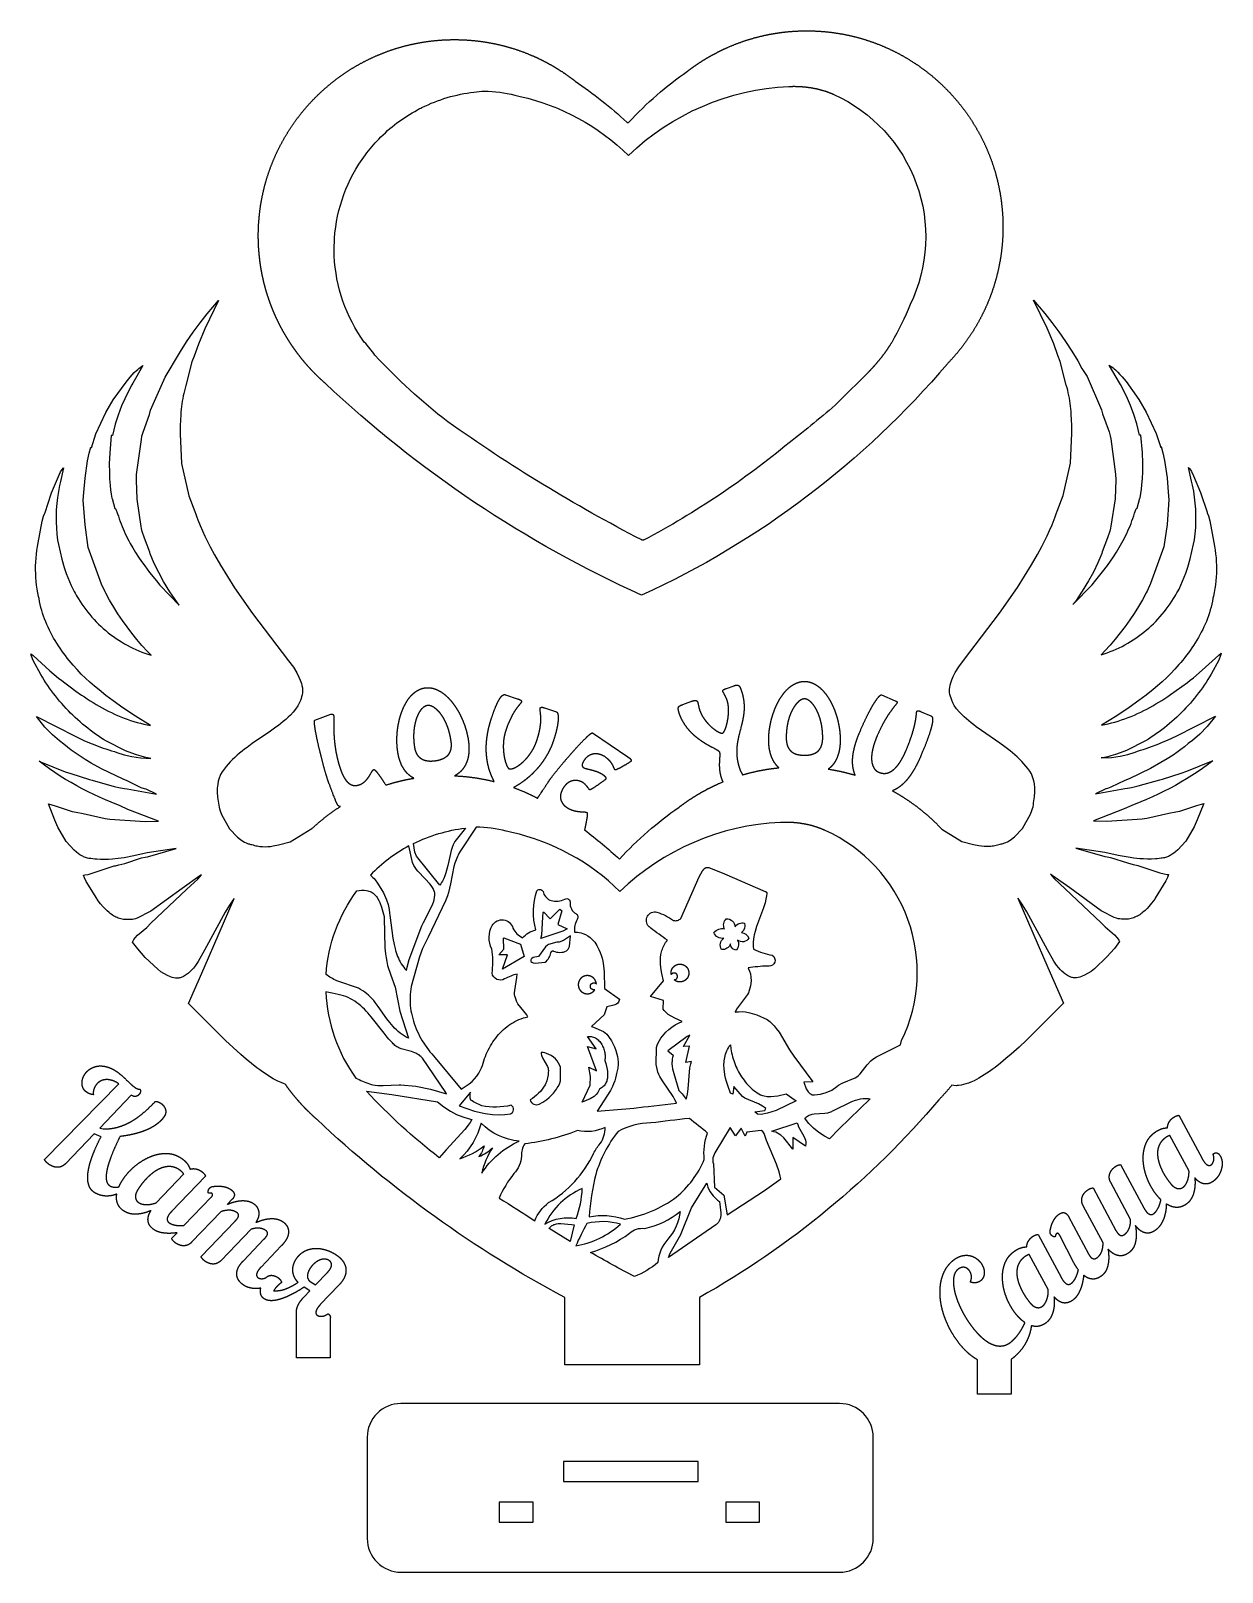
# Model space of a CAD drawing. Extents: x 156 to 510, y 849 to 1306.
import ezdxf

# ---------------------------------------------------------------- set-up
doc = ezdxf.new("R2010")
doc.units = 0
doc.layers.add('color#3f3f3fff', color=1, linetype='CONTINUOUS')
doc.layers.add('color#7d7d7dff', color=1, linetype='CONTINUOUS')

msp = doc.modelspace()

# ---------------------------------------------------------------- linework, layer by layer
at = {"layer": 'color#3f3f3fff'}
for points in [[(314.69, 930.93, -0.066393), (241.2, 983.75), (241.12, 983.82), (241.04, 983.9), (240.96, 983.97), (240.87, 984.04), (240.79, 984.11), (240.71, 984.19), (240.63, 984.26), (240.55, 984.34), (240.46, 984.41), (240.38, 984.48), (240.3, 984.56), (240.22, 984.63), (240.14, 984.71), (240.06, 984.78), (239.98, 984.85), (239.9, 984.93), (239.82, 985), (239.74, 985.08), (239.66, 985.15), (239.58, 985.23), (239.5, 985.31), (239.42, 985.38), (239.34, 985.46), (239.26, 985.53), (239.18, 985.61), (239.1, 985.69), (239.02, 985.76), (238.94, 985.84), (238.87, 985.92), (238.79, 985.99), (238.71, 986.07), (238.63, 986.15), (238.55, 986.22), (238.47, 986.3), (238.4, 986.38), (238.32, 986.46), (238.24, 986.53), (238.16, 986.61), (238.09, 986.69), (238.01, 986.77), (237.93, 986.85), (237.86, 986.93), (237.78, 987), (237.7, 987.08), (237.63, 987.16), (237.55, 987.24), (237.48, 987.32), (237.4, 987.4), (237.32, 987.48), (237.25, 987.56), (237.17, 987.64), (237.1, 987.72), (237.02, 987.8), (236.95, 987.88), (236.87, 987.96), (236.8, 988.04), (236.72, 988.12), (236.65, 988.2), (236.58, 988.28), (236.5, 988.37), (236.43, 988.45), (236.35, 988.53), (236.28, 988.61), (236.21, 988.69), (236.13, 988.77), (236.06, 988.86), (235.99, 988.94), (235.91, 989.02), (235.84, 989.1), (235.77, 989.19), (235.7, 989.27), (235.63, 989.35), (235.55, 989.43), (235.48, 989.52), (235.41, 989.6), (235.34, 989.68), (235.27, 989.77), (235.2, 989.85), (235.12, 989.94), (235.05, 990.02), (234.98, 990.1), (234.91, 990.19), (234.84, 990.27), (234.77, 990.36), (234.7, 990.44), (234.63, 990.53), (234.56, 990.61), (234.49, 990.7), (234.42, 990.78), (234.35, 990.87), (234.28, 990.95), (234.21, 991.04), (234.14, 991.12), (234.08, 991.21), (234.01, 991.3), (233.94, 991.38), (233.87, 991.47), (233.8, 991.55), (233.73, 991.64), (233.67, 991.73), (233.6, 991.81), (233.53, 991.9), (233.46, 991.99), (233.4, 992.08), (233.33, 992.16), (233.26, 992.25), (233.2, 992.34), (233.13, 992.43), (233.06, 992.51), (233, 992.6), (232.93, 992.69), (232.87, 992.78), (232.8, 992.87), (232.73, 992.95), (232.67, 993.04), (232.6, 993.13), (232.54, 993.22), (232.47, 993.31), (232.41, 993.4), (232.34, 993.49), (232.28, 993.58), (232.22, 993.67), (232.15, 993.76), (232.09, 993.85), (232.02, 993.94), (231.96, 994.03), (231.9, 994.12), (231.83, 994.21), (231.39, 994.35), (230.69, 994.62), (229.66, 995.08), (228.32, 995.78), (225.13, 997.8), (224.3, 998.41), (223.48, 999.04), (221.86, 1000.31), (220.26, 1001.62), (218.69, 1002.96), (216.39, 1005.02), (214.12, 1007.13), (203.15, 1018.05), (207.85, 1028.62), (216.69, 1049.22), (216.33, 1048.72), (215.31, 1047.2), (214.03, 1045.13), (207.92, 1033.88), (206.06, 1030.52), (205.27, 1029.36), (204.62, 1028.53), (204.16, 1028.02), (203.67, 1027.53), (203.14, 1027.07), (202.87, 1026.86), (202.59, 1026.66), (202.3, 1026.46), (202, 1026.28), (201.69, 1026.1), (201.46, 1025.97), (201.23, 1025.87), (201, 1025.78), (200.76, 1025.71), (200.52, 1025.65), (200.28, 1025.61), (200.05, 1025.59), (199.81, 1025.59), (199.57, 1025.59), (199.33, 1025.61), (198.85, 1025.69), (198.37, 1025.81), (197.89, 1025.97), (196.96, 1026.38), (195.02, 1027.48), (194.06, 1028.29), (190.36, 1031.76), (188.14, 1034.29), (186.63, 1036.31), (186.8, 1036.7), (187.01, 1037.06), (187.37, 1037.56), (188.1, 1038.32), (190.87, 1040.66), (192.04, 1041.88), (202.67, 1052), (205.96, 1054.99), (207.07, 1056.26), (206.54, 1055.91), (201.34, 1052.22), (192.05, 1045.48), (191.61, 1045.27), (188.16, 1043.47), (187.48, 1043.23), (187.02, 1043.11), (186.54, 1043.02), (186.05, 1042.98), (185.81, 1042.97), (185.55, 1042.98), (185.13, 1042.95), (184.72, 1042.94), (184.31, 1042.96), (183.91, 1043), (183.51, 1043.07), (183.13, 1043.15), (182.75, 1043.26), (182.38, 1043.39), (182.01, 1043.54), (181.65, 1043.71), (181.3, 1043.89), (180.96, 1044.09), (180.62, 1044.3), (180.29, 1044.53), (179.97, 1044.77), (179.65, 1045.02), (179.04, 1045.56), (178.45, 1046.13), (177.89, 1046.74), (177.11, 1047.67), (176.14, 1048.93), (176, 1049.18), (172.85, 1054.3), (172.38, 1055.35), (172.1, 1056.17), (172.43, 1056.21), (173.4, 1056.37), (174.68, 1056.68), (181.2, 1058.89), (181.55, 1058.94), (182.58, 1059.15), (184.27, 1059.62), (189.27, 1061.23), (190.3, 1061.46), (190.99, 1061.57), (199.54, 1064.05), (190.91, 1062.76), (186.95, 1061.83), (184.08, 1061.3), (182.35, 1061.06), (180.62, 1060.88), (179.46, 1060.81), (178.3, 1060.78), (177.14, 1060.79), (175.98, 1060.85), (175.4, 1060.9), (174.82, 1060.96), (174.24, 1061.03), (173.92, 1061.06), (173.6, 1061.11), (173.29, 1061.18), (172.99, 1061.26), (172.69, 1061.36), (172.4, 1061.47), (172.11, 1061.59), (171.83, 1061.72), (171.56, 1061.86), (171.02, 1062.19), (170.51, 1062.54), (170.02, 1062.94), (169.31, 1063.57), (166.95, 1066.12), (164.48, 1070.38), (163.85, 1071.71), (163.61, 1072.42), (161.65, 1077.28), (163.64, 1076.65), (168.71, 1074.98), (169.89, 1074.77), (171.96, 1074.41), (178.48, 1072.92), (179.88, 1072.76), (190.34, 1072.07), (194.33, 1072.13), (185.24, 1075.63), (182.94, 1076.7), (180.3, 1077.74), (178.55, 1078.47), (176.82, 1079.24), (175.1, 1080.03), (173.4, 1080.86), (171.71, 1081.73), (170.05, 1082.63), (168.4, 1083.56), (166.77, 1084.52), (165.16, 1085.52), (163.58, 1086.56), (162.02, 1087.63), (160.48, 1088.74), (158.97, 1089.89), (159.3, 1089.78), (166.66, 1086.79), (168.32, 1086.29), (173.84, 1084.46), (174.62, 1084.3), (181.12, 1082.46), (183.05, 1082.01), (184.22, 1081.82), (185.01, 1081.74), (193.71, 1080.1), (190.66, 1081.6), (190.15, 1081.73), (189.17, 1082.07), (184.98, 1084.11), (183.77, 1084.56), (177.43, 1087.67), (174.34, 1089.37), (172.52, 1090.46), (170.75, 1091.61), (169.58, 1092.41), (168.44, 1093.24), (167.32, 1094.1), (166.22, 1095), (164.95, 1095.95), (162.84, 1097.77), (160.61, 1100.04), (158.1, 1103.14), (169.82, 1097.2), (172.21, 1096.09), (173.81, 1095.4), (175.43, 1094.74), (177.07, 1094.12), (177.9, 1093.83), (178.73, 1093.55), (179.56, 1093.28), (180.4, 1093.03), (181.25, 1092.79), (181.97, 1092.52), (184.14, 1091.83), (186.36, 1091.32), (188.99, 1090.93), (192.03, 1090.76), (191.06, 1090.93), (190.1, 1091.13), (189.15, 1091.37), (187.75, 1091.79), (186.37, 1092.28), (184.55, 1093.02), (178.85, 1095.85), (178.03, 1096.36), (177.22, 1096.89), (176.42, 1097.43), (175.63, 1097.98), (174.84, 1098.55), (174.07, 1099.13), (173.3, 1099.72), (172.55, 1100.32), (171.81, 1100.94), (171.07, 1101.57), (170.35, 1102.21), (169.64, 1102.86), (168.94, 1103.53), (168.25, 1104.21), (167.57, 1104.89), (166.9, 1105.59), (166.24, 1106.3), (165.6, 1107.03), (164.97, 1107.76), (164.36, 1108.5), (163.75, 1109.26), (163.16, 1110.02), (162.58, 1110.79), (162.02, 1111.58), (161.47, 1112.37), (160.93, 1113.18), (160.41, 1113.99), (159.9, 1114.81), (159.41, 1115.65), (157.16, 1119.78), (156.64, 1121.09), (156.45, 1121.78), (157.12, 1121.26), (162.12, 1116.75), (164.67, 1114.55), (165.68, 1113.8), (166.49, 1113.17), (168.12, 1111.93), (169.77, 1110.72), (171.46, 1109.54), (172.31, 1108.96), (173.17, 1108.4), (174.04, 1107.84), (174.91, 1107.3), (175.8, 1106.77), (176.69, 1106.26), (177.58, 1105.75), (178.49, 1105.27), (179.4, 1104.8), (180.32, 1104.35), (181.25, 1103.91), (182.18, 1103.49), (183.12, 1103.09), (184.07, 1102.71), (185.03, 1102.36), (186, 1102.02), (186.97, 1101.71), (187.95, 1101.41), (188.94, 1101.15), (189.94, 1100.9), (190.94, 1100.68), (191.96, 1100.49), (187.43, 1103.28), (183.74, 1105.73), (180.85, 1107.78), (178.73, 1109.38), (176.66, 1111.03), (175.3, 1112.17), (173.97, 1113.34), (172.66, 1114.53), (171.38, 1115.76), (170.16, 1117.07), (168.97, 1118.41), (168.39, 1119.1), (167.82, 1119.79), (167.26, 1120.5), (166.71, 1121.21), (166.17, 1121.93), (165.64, 1122.66), (165.13, 1123.4), (164.63, 1124.14), (164.14, 1124.9), (163.67, 1125.66), (163.21, 1126.43), (162.78, 1127.22), (162.35, 1128.01), (161.95, 1128.8), (161.56, 1129.61), (161.2, 1130.43), (160.85, 1131.25), (160.53, 1132.08), (160.23, 1132.92), (159.94, 1133.77), (159.69, 1134.63), (159.45, 1135.5), (159.24, 1136.37), (159.06, 1137.25), (158.9, 1138.14), (158.77, 1138.7), (158.54, 1139.83), (158.34, 1140.96), (158.18, 1142.1), (158.05, 1143.24), (157.95, 1144.38), (157.89, 1145.53), (157.87, 1146.68), (157.88, 1147.83), (157.92, 1148.97), (158, 1150.12), (158.11, 1151.26), (158.26, 1152.4), (158.44, 1153.53), (158.65, 1154.66), (159.82, 1161.06), (160.25, 1162.54), (160.58, 1163.41), (160.66, 1163.61), (162.46, 1169.18), (162.59, 1169.44), (164.62, 1174.37), (165.29, 1175.69), (165.77, 1176.44), (166.12, 1176.92), (165.24, 1172.83), (164.97, 1171.65), (164.62, 1169.87), (164.34, 1168.08), (164.13, 1166.28), (164, 1164.47), (163.94, 1162.66), (163.94, 1160.85), (164.02, 1159.04), (164.16, 1157.23), (164.36, 1155.43), (164.62, 1154.18), (165.65, 1149.82), (166.35, 1147.36), (166.96, 1145.53), (167.4, 1144.34), (167.88, 1143.15), (168.4, 1141.99), (168.96, 1140.84), (169.26, 1140.27), (169.57, 1139.71), (169.89, 1139.16), (170.22, 1138.61), (170.56, 1138.07), (171.07, 1137.25), (171.6, 1136.45), (172.15, 1135.67), (172.72, 1134.89), (173.31, 1134.13), (173.92, 1133.39), (174.55, 1132.66), (175.19, 1131.95), (175.86, 1131.25), (176.53, 1130.57), (177.23, 1129.91), (177.94, 1129.26), (178.67, 1128.63), (179.42, 1128.02), (180.17, 1127.43), (180.95, 1126.85), (181.73, 1126.3), (182.53, 1125.77), (183.34, 1125.26), (184.17, 1124.76), (185.01, 1124.29), (185.86, 1123.85), (186.72, 1123.42), (187.59, 1123.02), (188.47, 1122.63), (189.36, 1122.28), (190.26, 1121.94), (191.17, 1121.64), (192.09, 1121.35), (190.99, 1122.49), (189.4, 1124.23), (187.87, 1126.02), (186.38, 1127.86), (184.96, 1129.74), (183.59, 1131.67), (182.27, 1133.63), (181.02, 1135.63), (179.81, 1137.66), (178.67, 1139.72), (178.44, 1140.17), (177.38, 1142.45), (173.47, 1153.31), (172.53, 1159.97), (171.98, 1167.29), (172.15, 1169.61), (172.51, 1173.83), (173.24, 1178.96), (173.75, 1181.25), (174.26, 1183.07), (174.4, 1182.79), (175.71, 1186.93), (178.69, 1193.32), (180.85, 1197.04), (184.68, 1202.34), (185.85, 1203.79), (186.47, 1204.49), (187.11, 1205.15), (187.79, 1205.78), (188.14, 1206.09), (188.51, 1206.38), (188.88, 1206.66), (189.26, 1206.94), (189.65, 1207.2), (189.57, 1207), (186.64, 1201.96), (186.36, 1201.46), (185.26, 1199.43), (184.27, 1197.36), (183.36, 1195.24), (182.36, 1192.55), (181.49, 1189.8), (180.63, 1186.46), (180.29, 1186.49), (179.84, 1181.35), (179.71, 1178.13), (179.73, 1175.55), (179.81, 1173.62), (179.96, 1171.69), (180.1, 1170.41), (180.28, 1169.13), (180.5, 1167.86), (180.56, 1167.77), (181.38, 1164.83), (181.44, 1164.81), (181.69, 1164.64), (182.17, 1163.29), (182.4, 1162.53), (182.65, 1161.77), (182.91, 1161.02), (183.19, 1160.27), (183.48, 1159.53), (183.79, 1158.8), (184.11, 1158.07), (184.44, 1157.34), (184.78, 1156.63), (185.14, 1155.92), (185.51, 1155.21), (185.89, 1154.51), (186.68, 1153.13), (187.51, 1151.76), (188.37, 1150.42), (189.27, 1149.11), (190.2, 1147.81), (191.65, 1145.9), (193.65, 1143.43), (194.68, 1142.07), (200.39, 1136.21), (199.68, 1137.18), (197.65, 1140.16), (195.78, 1143.24), (194.35, 1145.88), (193.04, 1148.58), (191.87, 1151.35), (191.71, 1151.92), (190.12, 1156.06), (189.46, 1158.02), (189.26, 1158.88), (189.17, 1159.47), (187.92, 1167.61), (187.73, 1173.22), (187.8, 1174.91), (189.21, 1185.34), (189.39, 1186.26), (189.72, 1187.46), (191.61, 1192.75), (191.91, 1193.96), (196.24, 1203.81), (197.72, 1206.21), (198.99, 1208.44), (200.77, 1211.38), (202.63, 1214.27), (204.58, 1217.1), (206.61, 1219.86), (208.73, 1222.56), (210.38, 1224.54), (212.07, 1226.47), (208, 1218.13), (206.12, 1213.56), (204.89, 1210.05), (204.15, 1208.31), (202.38, 1201.32), (202.16, 1200.54), (201.96, 1199.76), (201.77, 1198.98), (201.61, 1198.2), (201.46, 1197.41), (201.33, 1196.62), (201.21, 1195.83), (201.11, 1195.04), (201.02, 1194.24), (200.94, 1193.44), (200.88, 1192.64), (200.79, 1191.04), (200.74, 1189.44), (200.74, 1187.02), (201.08, 1178.2), (203.26, 1168.57), (205.04, 1163.95), (205.33, 1163.12), (205.63, 1162.29), (205.94, 1161.46), (206.6, 1159.82), (207.3, 1158.2), (208.04, 1156.6), (208.81, 1155.02), (209.62, 1153.44), (210.87, 1151.11), (212.64, 1148.05), (216.85, 1141.31), (222.17, 1133.7), (232.87, 1119.67), (234.26, 1117.79), (235.32, 1116.07), (235.93, 1114.88), (236.31, 1113.95), (236.63, 1113), (236.79, 1112.36), (236.93, 1111.7), (237.02, 1111.04), (237, 1110.74), (236.95, 1110.16), (236.85, 1109.58), (236.71, 1109.02), (236.55, 1108.46), (236.34, 1107.91), (235.98, 1107.11), (235.56, 1106.34), (234.91, 1105.36), (234.17, 1104.45), (233.37, 1103.61), (232.69, 1102.96), (231.99, 1102.33), (231.28, 1101.72), (230.55, 1101.13), (229.81, 1100.55), (229.05, 1099.98), (227.52, 1098.87), (222.07, 1095.12), (220.54, 1094.02), (219.79, 1093.45), (219.05, 1092.87), (218.32, 1092.28), (217.61, 1091.67), (216.92, 1091.05), (216.24, 1090.4), (215.58, 1089.73), (214.95, 1089.04), (214.34, 1088.33), (213.75, 1087.58), (213.19, 1086.81), (212.66, 1086.01), (212.55, 1085.73), (212.24, 1084.88), (212.01, 1084.01), (211.84, 1083.13), (211.71, 1081.94), (211.68, 1080.74), (211.78, 1079.24), (212.08, 1077.46), (212.14, 1076.88), (212.24, 1076.31), (212.37, 1075.75), (212.54, 1075.21), (212.96, 1074.14), (215.36, 1069.87), (217.72, 1067.38), (218.61, 1066.66), (219.31, 1066.19), (219.81, 1065.91), (220.32, 1065.67), (220.85, 1065.47), (221.12, 1065.39), (221.4, 1065.31), (221.69, 1065.25), (221.98, 1065.21), (222.36, 1065.08), (222.75, 1064.96), (223.14, 1064.86), (223.53, 1064.78), (223.93, 1064.71), (224.32, 1064.66), (224.71, 1064.62), (225.11, 1064.59), (225.9, 1064.58), (226.69, 1064.6), (227.48, 1064.67), (228.27, 1064.78), (229.84, 1065.08), (233.31, 1066.02), (239.76, 1069.92), (239.88, 1070.04), (240, 1070.15), (240.13, 1070.26), (240.25, 1070.38), (240.37, 1070.49), (240.5, 1070.6), (240.62, 1070.71), (240.74, 1070.82), (240.87, 1070.94), (240.99, 1071.05), (241.12, 1071.16), (241.24, 1071.27), (241.37, 1071.38), (241.5, 1071.49), (241.62, 1071.6), (241.75, 1071.7), (241.88, 1071.81), (242, 1071.92), (242.13, 1072.03), (242.26, 1072.14), (242.39, 1072.24), (242.52, 1072.35), (242.65, 1072.46), (242.78, 1072.56), (242.91, 1072.67), (243.04, 1072.77), (243.17, 1072.88), (243.3, 1072.98), (243.43, 1073.09), (243.56, 1073.19), (243.69, 1073.29), (243.82, 1073.4), (243.95, 1073.5), (244.09, 1073.6), (244.22, 1073.7), (244.35, 1073.8), (244.49, 1073.91), (244.62, 1074.01), (244.75, 1074.11), (244.89, 1074.21), (245.02, 1074.31), (245.16, 1074.41), (245.29, 1074.5), (245.43, 1074.6), (245.56, 1074.7), (245.7, 1074.8), (245.84, 1074.9), (245.97, 1074.99), (246.11, 1075.09), (246.25, 1075.19), (246.39, 1075.28), (246.52, 1075.38), (246.66, 1075.47), (246.8, 1075.57), (246.94, 1075.66), (247.08, 1075.76), (247.22, 1075.85), (247.36, 1075.94), (247.5, 1076.03), (247.64, 1076.13), (247.78, 1076.22), (247.92, 1076.31), (248.06, 1076.4), (248.2, 1076.49), (248.19, 1076.49), (248.18, 1076.49), (248.16, 1076.49), (248.15, 1076.49), (248.14, 1076.49), (248.13, 1076.49), (248.12, 1076.49), (248.11, 1076.49), (248.09, 1076.49), (248.08, 1076.49), (248.07, 1076.49), (248.06, 1076.49), (248.05, 1076.49), (248.04, 1076.5), (248.03, 1076.5), (248.02, 1076.5), (248, 1076.5), (247.99, 1076.5), (247.98, 1076.51), (247.97, 1076.51), (247.96, 1076.51), (247.95, 1076.51), (247.94, 1076.52), (247.93, 1076.52), (247.92, 1076.52), (247.91, 1076.53), (247.9, 1076.53), (247.89, 1076.53), (247.88, 1076.54), (247.87, 1076.54), (247.86, 1076.54), (247.85, 1076.55), (247.84, 1076.55), (247.83, 1076.56), (247.82, 1076.56), (247.81, 1076.57), (247.8, 1076.57), (247.79, 1076.58), (247.78, 1076.58), (247.77, 1076.59), (247.76, 1076.6), (247.75, 1076.6), (247.74, 1076.61), (247.73, 1076.62), (247.72, 1076.62), (247.71, 1076.63), (247.7, 1076.64), (247.69, 1076.64), (247.68, 1076.65), (247.67, 1076.66), (247.66, 1076.67), (247.65, 1076.68), (247.64, 1076.68), (247.63, 1076.69), (247.62, 1076.7), (247.61, 1076.71), (247.6, 1076.72), (247.59, 1076.73), (247.58, 1076.75), (247.56, 1076.77), (247.54, 1076.79), (247.52, 1076.81), (247.5, 1076.83), (247.48, 1076.85), (247.46, 1076.88), (247.45, 1076.9), (247.43, 1076.93), (247.41, 1076.95), (247.39, 1076.98), (247.37, 1077.01), (247.35, 1077.04), (247.33, 1077.07), (247.32, 1077.1), (247.3, 1077.13), (247.28, 1077.16), (247.26, 1077.19), (247.24, 1077.23), (247.22, 1077.26), (247.2, 1077.3), (247.18, 1077.34), (247.17, 1077.37), (247.15, 1077.41), (247.13, 1077.45), (247.11, 1077.49), (247.09, 1077.53), (247.07, 1077.57), (247.05, 1077.62), (247.03, 1077.66), (247.01, 1077.71), (246.99, 1077.75), (246.97, 1077.8), (246.95, 1077.85), (246.93, 1077.89), (246.9, 1077.94), (246.88, 1077.99), (246.86, 1078.05), (246.84, 1078.1), (246.82, 1078.15), (246.8, 1078.21), (246.75, 1078.32), (246.71, 1078.43), (246.66, 1078.56), (246.61, 1078.68), (246.56, 1078.81), (246.51, 1078.94), (246.46, 1079.08), (246.4, 1079.22), (246.35, 1079.36), (246.23, 1079.67), (246.11, 1079.99), (245.98, 1080.33), (245.92, 1080.51), (245.85, 1080.69), (245.78, 1080.87), (245.7, 1081.06), (245.63, 1081.26), (245.55, 1081.46), (245.47, 1081.67), (245.39, 1081.88), (245.31, 1082.09), (245.22, 1082.31), (245.13, 1082.54), (245.04, 1082.77), (244.94, 1083), (244.85, 1083.25), (244.83, 1083.29), (244.81, 1083.34), (244.79, 1083.39), (244.77, 1083.44), (244.74, 1083.54), (244.7, 1083.65), (244.66, 1083.76), (244.62, 1083.88), (244.58, 1083.99), (244.54, 1084.11), (244.5, 1084.24), (244.46, 1084.37), (244.41, 1084.5), (244.37, 1084.63), (244.33, 1084.77), (244.28, 1084.91), (244.24, 1085.05), (244.2, 1085.19), (244.15, 1085.34), (244.1, 1085.49), (244.06, 1085.64), (244.01, 1085.8), (243.97, 1085.96), (243.92, 1086.12), (243.87, 1086.28), (243.82, 1086.44), (243.77, 1086.61), (243.73, 1086.78), (243.68, 1086.95), (243.63, 1087.12), (243.58, 1087.3), (243.53, 1087.47), (243.48, 1087.65), (243.43, 1087.83), (243.38, 1088.01), (243.33, 1088.2), (243.28, 1088.38), (243.23, 1088.57), (243.18, 1088.75), (243.13, 1088.94), (243.08, 1089.13), (243.03, 1089.32), (242.98, 1089.51), (242.93, 1089.7), (242.88, 1089.9), (242.82, 1090.09), (242.77, 1090.29), (242.72, 1090.48), (242.67, 1090.68), (242.62, 1090.87), (242.57, 1091.07), (242.52, 1091.27), (242.47, 1091.46), (242.42, 1091.66), (242.38, 1091.86), (242.33, 1092.06), (242.28, 1092.26), (242.23, 1092.45), (242.18, 1092.65), (242.13, 1092.85), (242.08, 1093.05), (242.04, 1093.25), (241.99, 1093.44), (241.94, 1093.64), (241.9, 1093.83), (241.85, 1094.03), (241.81, 1094.22), (241.76, 1094.42), (241.72, 1094.61), (241.67, 1094.8), (241.63, 1094.99), (241.59, 1095.18), (241.55, 1095.37), (241.5, 1095.56), (241.46, 1095.75), (241.42, 1095.93), (241.38, 1096.12), (241.34, 1096.3), (241.3, 1096.48), (241.27, 1096.66), (241.23, 1096.84), (241.19, 1097.01), (241.16, 1097.19), (241.12, 1097.36), (241.09, 1097.53), (241.05, 1097.7), (241.02, 1097.87), (240.99, 1098.03), (240.96, 1098.19), (240.93, 1098.35), (240.9, 1098.51), (240.87, 1098.66), (240.84, 1098.82), (240.82, 1098.97), (240.79, 1099.11), (240.77, 1099.26), (240.74, 1099.4), (240.72, 1099.54), (240.7, 1099.67), (240.68, 1099.81), (240.67, 1099.87), (240.66, 1099.94), (240.65, 1100), (240.64, 1100.06), (240.63, 1100.12), (240.62, 1100.19), (240.62, 1100.25), (240.61, 1100.31), (240.6, 1100.36), (240.59, 1100.42), (240.59, 1100.48), (240.58, 1100.54), (240.57, 1100.59), (240.57, 1100.65), (240.56, 1100.7), (240.56, 1100.75), (240.55, 1100.8), (240.55, 1100.85), (240.54, 1100.9), (240.54, 1100.95), (240.53, 1101), (240.53, 1101.05), (240.53, 1101.1), (240.52, 1101.14), (240.52, 1101.18), (240.52, 1101.23), (240.51, 1101.27), (240.51, 1101.31), (240.51, 1101.35), (240.51, 1101.39), (240.51, 1101.43), (240.51, 1101.47), (240.51, 1101.5), (240.51, 1101.54), (240.51, 1101.57), (240.51, 1101.6), (240.51, 1101.64), (240.51, 1101.67), (240.52, 1101.7), (240.52, 1101.72), (240.52, 1101.75), (240.52, 1101.78), (240.53, 1101.8), (240.53, 1101.83), (240.54, 1101.85), (240.54, 1101.86), (240.54, 1101.87), (240.54, 1101.88), (240.55, 1101.89), (240.55, 1101.9), (240.55, 1101.91), (240.55, 1101.92), (240.56, 1101.93), (240.56, 1101.94), (240.56, 1101.95), (240.57, 1101.95), (240.57, 1101.96), (240.57, 1101.97), (240.58, 1101.98), (240.58, 1101.98), (240.58, 1101.99), (240.59, 1102), (240.59, 1102), (240.59, 1102.01), (240.6, 1102.01), (240.6, 1102.02), (240.61, 1102.02), (240.61, 1102.03), (240.62, 1102.03), (240.62, 1102.03), (240.62, 1102.04), (240.63, 1102.04), (240.63, 1102.04), (240.64, 1102.05), (240.64, 1102.05), (245.41, 1103.84), (245.43, 1103.85), (245.45, 1103.86), (245.47, 1103.86), (245.48, 1103.87), (245.49, 1103.87), (245.51, 1103.87), (245.52, 1103.87), (245.53, 1103.88), (245.54, 1103.88), (245.55, 1103.88), (245.57, 1103.89), (245.58, 1103.89), (245.59, 1103.89), (245.6, 1103.89), (245.62, 1103.89), (245.63, 1103.89), (245.64, 1103.89), (245.66, 1103.9), (245.67, 1103.9), (245.68, 1103.9), (245.7, 1103.9), (245.71, 1103.89), (245.72, 1103.89), (245.74, 1103.89), (245.75, 1103.89), (245.77, 1103.89), (245.78, 1103.89), (245.79, 1103.88), (245.81, 1103.88), (245.82, 1103.88), (245.84, 1103.87), (245.85, 1103.87), (245.86, 1103.86), (245.88, 1103.86), (245.89, 1103.85), (245.9, 1103.84), (245.92, 1103.84), (245.93, 1103.83), (245.94, 1103.82), (245.96, 1103.81), (245.97, 1103.8), (245.98, 1103.79), (246, 1103.78), (246.01, 1103.77), (246.02, 1103.75), (246.03, 1103.74), (246.05, 1103.73), (246.06, 1103.71), (246.07, 1103.7), (246.08, 1103.68), (246.1, 1103.67), (246.11, 1103.65), (246.12, 1103.63), (246.13, 1103.61), (246.14, 1103.59), (246.15, 1103.57), (246.16, 1103.55), (246.17, 1103.53), (246.18, 1103.5), (246.19, 1103.48), (246.2, 1103.46), (246.21, 1103.45), (246.21, 1103.44), (246.21, 1103.43), (246.21, 1103.42), (246.22, 1103.41), (246.22, 1103.4), (246.22, 1103.39), (246.22, 1103.37), (246.22, 1103.36), (246.23, 1103.35), (246.23, 1103.33), (246.23, 1103.32), (246.23, 1103.3), (246.23, 1103.28), (246.23, 1103.25), (246.24, 1103.21), (246.24, 1103.17), (246.24, 1103.13), (246.24, 1103.09), (246.24, 1103.04), (246.24, 1102.99), (246.24, 1102.94), (246.24, 1102.89), (246.24, 1102.83), (246.24, 1102.78), (246.24, 1102.71), (246.24, 1102.65), (246.24, 1102.52), (246.24, 1102.38), (246.24, 1102.23), (246.24, 1102.07), (246.23, 1101.73), (246.23, 1101.55), (246.22, 1101.36), (246.22, 1101.17), (246.22, 1101.06), (246.22, 1100.96), (246.22, 1100.86), (246.22, 1100.75), (246.22, 1100.64), (246.22, 1100.53), (246.22, 1100.42), (246.22, 1100.3), (246.22, 1100.19), (246.22, 1100.07), (246.22, 1099.95), (246.22, 1099.83), (246.23, 1099.71), (246.23, 1099.58), (246.23, 1099.46), (246.23, 1099.33), (246.24, 1099.2), (246.24, 1099.07), (246.24, 1098.94), (246.25, 1098.8), (246.25, 1098.67), (246.26, 1098.53), (246.26, 1098.39), (246.27, 1098.25), (246.28, 1098.11), (246.28, 1097.97), (246.29, 1097.83), (246.3, 1097.68), (246.31, 1097.54), (246.32, 1097.39), (246.33, 1097.24), (246.34, 1097.09), (246.35, 1096.94), (246.36, 1096.78), (246.37, 1096.63), (246.38, 1096.47), (246.4, 1096.32), (246.41, 1096.16), (246.42, 1096.08), (246.43, 1096), (246.44, 1095.92), (246.44, 1095.84), (246.45, 1095.76), (246.46, 1095.68), (246.47, 1095.6), (246.48, 1095.52), (246.49, 1095.43), (246.5, 1095.35), (246.51, 1095.27), (246.51, 1095.19), (246.52, 1095.1), (246.53, 1095.02), (246.54, 1094.94), (246.56, 1094.85), (246.57, 1094.77), (246.58, 1094.69), (246.59, 1094.6), (246.6, 1094.52), (246.61, 1094.43), (246.62, 1094.35), (246.63, 1094.26), (246.65, 1094.18), (246.66, 1094.09), (246.67, 1094.01), (246.68, 1093.92), (246.7, 1093.83), (246.71, 1093.75), (246.72, 1093.66), (246.74, 1093.57), (246.75, 1093.49), (246.77, 1093.4), (246.78, 1093.31), (246.79, 1093.22), (246.81, 1093.13), (246.82, 1093.05), (246.84, 1092.96), (246.86, 1092.87), (246.87, 1092.78), (246.89, 1092.69), (246.9, 1092.6), (246.92, 1092.51), (246.94, 1092.42), (246.96, 1092.33), (246.97, 1092.24), (246.99, 1092.15), (247.01, 1092.06), (247.03, 1091.97), (247.05, 1091.88), (247.06, 1091.79), (247.08, 1091.7), (247.1, 1091.61), (247.12, 1091.52), (247.14, 1091.42), (247.16, 1091.33), (247.18, 1091.24), (247.2, 1091.15), (247.23, 1091.06), (247.25, 1090.96), (247.27, 1090.87), (247.29, 1090.78), (247.31, 1090.68), (247.34, 1090.59), (247.36, 1090.5), (247.38, 1090.41), (247.4, 1090.31), (247.43, 1090.22), (247.45, 1090.12), (247.48, 1090.03), (247.5, 1089.94), (247.53, 1089.84), (247.55, 1089.75), (247.58, 1089.65), (247.6, 1089.56), (247.63, 1089.46), (247.66, 1089.37), (247.68, 1089.28), (247.71, 1089.18), (247.74, 1089.09), (247.77, 1088.99), (247.8, 1088.89), (247.82, 1088.8), (247.85, 1088.7), (247.88, 1088.61), (247.91, 1088.51), (247.94, 1088.42), (247.97, 1088.32), (248, 1088.23), (248.04, 1088.13), (248.07, 1088.03), (248.1, 1087.94), (248.13, 1087.84), (248.16, 1087.74), (248.2, 1087.65), (248.23, 1087.55), (248.26, 1087.46), (248.3, 1087.36), (248.33, 1087.26), (248.37, 1087.17), (248.4, 1087.07), (248.44, 1086.97), (248.47, 1086.88), (248.51, 1086.78), (248.53, 1086.73), (248.55, 1086.68), (248.56, 1086.63), (248.58, 1086.59), (248.6, 1086.54), (248.62, 1086.49), (248.64, 1086.45), (248.66, 1086.4), (248.68, 1086.36), (248.69, 1086.31), (248.71, 1086.27), (248.73, 1086.22), (248.75, 1086.18), (248.77, 1086.13), (248.79, 1086.09), (248.81, 1086.05), (248.83, 1086), (248.85, 1085.96), (248.87, 1085.92), (248.88, 1085.88), (248.9, 1085.84), (248.92, 1085.8), (248.94, 1085.75), (248.96, 1085.71), (248.98, 1085.67), (249, 1085.63), (249.02, 1085.59), (249.04, 1085.56), (249.06, 1085.52), (249.08, 1085.48), (249.1, 1085.44), (249.12, 1085.4), (249.14, 1085.36), (249.16, 1085.33), (249.18, 1085.29), (249.2, 1085.25), (249.22, 1085.22), (249.24, 1085.18), (249.26, 1085.14), (249.28, 1085.11), (249.3, 1085.07), (249.32, 1085.04), (249.34, 1085.01), (249.36, 1084.97), (249.38, 1084.94), (249.4, 1084.9), (249.42, 1084.87), (249.44, 1084.84), (249.46, 1084.8), (249.48, 1084.77), (249.5, 1084.74), (249.52, 1084.71), (249.54, 1084.68), (249.57, 1084.65), (249.59, 1084.61), (249.61, 1084.58), (249.63, 1084.55), (249.65, 1084.52), (249.67, 1084.49), (249.69, 1084.46), (249.71, 1084.44), (249.73, 1084.41), (249.75, 1084.38), (249.77, 1084.35), (249.79, 1084.32), (249.82, 1084.29), (249.84, 1084.27), (249.86, 1084.24), (249.88, 1084.21), (249.9, 1084.19), (249.92, 1084.16), (249.94, 1084.13), (249.96, 1084.11), (249.98, 1084.08), (250.01, 1084.06), (250.03, 1084.03), (250.05, 1084.01), (250.07, 1083.98), (250.09, 1083.96), (250.11, 1083.93), (250.13, 1083.91), (250.16, 1083.89), (250.18, 1083.86), (250.2, 1083.84), (250.22, 1083.82), (250.24, 1083.8), (250.26, 1083.77), (250.29, 1083.75), (250.31, 1083.73), (250.33, 1083.71), (250.35, 1083.69), (250.37, 1083.67), (250.39, 1083.65), (250.42, 1083.63), (250.44, 1083.61), (250.46, 1083.59), (250.48, 1083.57), (250.5, 1083.55), (250.52, 1083.53), (250.55, 1083.51), (250.57, 1083.49), (250.59, 1083.47), (250.61, 1083.46), (250.63, 1083.44), (250.66, 1083.42), (250.68, 1083.4), (250.7, 1083.39), (250.72, 1083.37), (250.74, 1083.35), (250.76, 1083.34), (250.79, 1083.32), (250.81, 1083.3), (250.83, 1083.29), (250.85, 1083.27), (250.87, 1083.26), (250.9, 1083.24), (250.92, 1083.23), (250.94, 1083.21), (250.96, 1083.2), (250.98, 1083.19), (251.01, 1083.17), (251.03, 1083.16), (251.05, 1083.15), (251.07, 1083.13), (251.1, 1083.12), (251.12, 1083.11), (251.14, 1083.09), (251.16, 1083.08), (251.18, 1083.07), (251.21, 1083.06), (251.23, 1083.05), (251.25, 1083.04), (251.27, 1083.02), (251.29, 1083.01), (251.32, 1083), (251.34, 1082.99), (251.36, 1082.98), (251.38, 1082.97), (251.4, 1082.96), (251.43, 1082.95), (251.45, 1082.94), (251.47, 1082.93), (251.49, 1082.92), (251.52, 1082.92), (251.54, 1082.91), (251.56, 1082.9), (251.58, 1082.89), (251.6, 1082.88), (251.63, 1082.87), (251.65, 1082.87), (251.67, 1082.86), (251.69, 1082.85), (251.71, 1082.84), (251.74, 1082.84), (251.76, 1082.83), (251.78, 1082.82), (251.8, 1082.82), (251.82, 1082.81), (251.85, 1082.81), (251.87, 1082.8), (251.89, 1082.79), (251.91, 1082.79), (251.93, 1082.78), (251.96, 1082.78), (251.98, 1082.77), (252, 1082.77), (252.02, 1082.76), (252.04, 1082.76), (252.07, 1082.76), (252.09, 1082.75), (252.11, 1082.75), (252.13, 1082.74), (252.15, 1082.74), (252.18, 1082.74), (252.2, 1082.73), (252.22, 1082.73), (252.24, 1082.73), (252.26, 1082.73), (252.28, 1082.72), (252.31, 1082.72), (252.33, 1082.72), (252.35, 1082.72), (252.37, 1082.72), (252.39, 1082.71), (252.42, 1082.71), (252.44, 1082.71), (252.46, 1082.71), (252.48, 1082.71), (252.5, 1082.71), (252.52, 1082.71), (252.54, 1082.71), (252.57, 1082.71), (252.59, 1082.71), (252.61, 1082.71), (252.65, 1082.71), (252.7, 1082.71), (252.74, 1082.71), (252.78, 1082.71), (252.82, 1082.71), (252.87, 1082.72), (252.91, 1082.72), (252.95, 1082.72), (252.99, 1082.73), (253.03, 1082.73), (253.08, 1082.74), (253.12, 1082.75), (253.16, 1082.75), (253.2, 1082.76), (253.24, 1082.77), (253.28, 1082.78), (253.32, 1082.79), (253.37, 1082.79), (253.41, 1082.8), (253.45, 1082.81), (253.49, 1082.83), (253.53, 1082.84), (253.57, 1082.85), (253.61, 1082.86), (253.65, 1082.87), (253.69, 1082.88), (253.73, 1082.9), (253.77, 1082.91), (253.8, 1082.92), (253.84, 1082.94), (253.88, 1082.95), (253.91, 1082.96), (253.95, 1082.98), (253.98, 1082.99), (254.01, 1083), (254.04, 1083.02), (254.07, 1083.03), (254.1, 1083.04), (254.13, 1083.06), (254.17, 1083.07), (254.2, 1083.08), (254.23, 1083.1), (254.26, 1083.11), (254.29, 1083.13), (254.32, 1083.14), (254.35, 1083.16), (254.38, 1083.17), (254.41, 1083.19), (254.43, 1083.2), (254.46, 1083.22), (254.49, 1083.23), (254.52, 1083.25), (254.55, 1083.26), (254.58, 1083.28), (254.61, 1083.3), (254.63, 1083.31), (254.66, 1083.33), (254.69, 1083.35), (254.72, 1083.36), (254.74, 1083.38), (254.77, 1083.4), (254.8, 1083.41), (254.82, 1083.43), (254.85, 1083.45), (254.88, 1083.47), (254.9, 1083.48), (254.93, 1083.5), (254.96, 1083.52), (254.98, 1083.54), (255.01, 1083.56), (255.03, 1083.58), (255.06, 1083.59), (255.08, 1083.61), (255.11, 1083.63), (255.13, 1083.65), (255.16, 1083.67), (255.18, 1083.69), (255.21, 1083.71), (255.23, 1083.73), (255.26, 1083.75), (255.28, 1083.77), (255.3, 1083.79), (255.33, 1083.81), (255.35, 1083.83), (255.37, 1083.85), (255.4, 1083.87), (255.42, 1083.89), (255.44, 1083.91), (255.47, 1083.93), (255.49, 1083.95), (255.51, 1083.97), (255.53, 1083.99), (255.56, 1084.01), (255.58, 1084.03), (255.6, 1084.05), (255.62, 1084.07), (255.64, 1084.09), (255.67, 1084.12), (255.69, 1084.14), (255.73, 1084.18), (255.77, 1084.22), (255.81, 1084.27), (255.85, 1084.31), (255.89, 1084.35), (255.93, 1084.4), (255.97, 1084.44), (256.01, 1084.49), (256.05, 1084.53), (256.09, 1084.58), (256.12, 1084.62), (256.16, 1084.67), (256.2, 1084.71), (256.23, 1084.76), (256.27, 1084.8), (256.3, 1084.85), (256.34, 1084.89), (256.37, 1084.94), (256.41, 1084.98), (256.44, 1085.03), (256.47, 1085.07), (256.5, 1085.12), (256.54, 1085.17), (256.57, 1085.21), (256.6, 1085.26), (256.63, 1085.3), (256.66, 1085.35), (256.69, 1085.39), (256.72, 1085.44), (256.75, 1085.48), (256.78, 1085.53), (256.8, 1085.57), (256.83, 1085.62), (256.86, 1085.66), (256.89, 1085.71), (256.92, 1085.75), (256.94, 1085.79), (256.97, 1085.84), (257.02, 1085.92), (257.07, 1086.01), (257.12, 1086.09), (257.17, 1086.18), (257.26, 1086.34), (257.35, 1086.49), (257.39, 1086.56), (257.44, 1086.64), (257.48, 1086.71), (257.52, 1086.77), (257.54, 1086.81), (257.56, 1086.84), (257.58, 1086.87), (257.6, 1086.9), (257.62, 1086.93), (257.64, 1086.96), (257.66, 1086.99), (257.68, 1087.02), (257.69, 1087.05), (257.71, 1087.07), (257.73, 1087.1), (257.75, 1087.12), (257.77, 1087.15), (257.79, 1087.17), (257.81, 1087.19), (257.82, 1087.22), (257.84, 1087.24), (257.86, 1087.26), (257.88, 1087.28), (257.9, 1087.3), (257.91, 1087.31), (257.92, 1087.32), (257.93, 1087.33), (257.94, 1087.34), (257.95, 1087.35), (257.96, 1087.36), (257.97, 1087.36), (257.98, 1087.37), (257.98, 1087.38), (257.99, 1087.38), (258, 1087.39), (258.01, 1087.4), (258.02, 1087.4), (258.03, 1087.41), (258.04, 1087.41), (258.05, 1087.42), (258.05, 1087.42), (258.06, 1087.43), (258.07, 1087.43), (258.08, 1087.44), (258.09, 1087.44), (258.1, 1087.45), (258.11, 1087.45), (258.11, 1087.45), (258.12, 1087.45), (258.12, 1087.45), (258.13, 1087.45), (258.14, 1087.45), (258.14, 1087.45), (258.15, 1087.45), (258.15, 1087.45), (258.16, 1087.45), (258.17, 1087.45), (258.17, 1087.45), (258.18, 1087.45), (258.19, 1087.45), (258.2, 1087.45), (258.2, 1087.44), (258.21, 1087.44), (258.22, 1087.44), (258.23, 1087.43), (258.24, 1087.43), (258.24, 1087.43), (258.25, 1087.42), (258.26, 1087.42), (258.27, 1087.41), (258.28, 1087.41), (258.29, 1087.4), (258.3, 1087.4), (258.3, 1087.39), (258.31, 1087.39), (258.33, 1087.37), (258.35, 1087.36), (258.37, 1087.34), (258.39, 1087.33), (258.41, 1087.31), (258.43, 1087.29), (258.46, 1087.27), (258.48, 1087.25), (258.5, 1087.23), (258.52, 1087.21), (258.55, 1087.19), (258.57, 1087.17), (258.6, 1087.14), (258.62, 1087.12), (258.65, 1087.09), (258.67, 1087.06), (258.7, 1087.04), (258.72, 1087.01), (258.75, 1086.98), (258.78, 1086.95), (258.8, 1086.92), (258.83, 1086.89), (258.86, 1086.85), (258.89, 1086.82), (258.92, 1086.79), (258.95, 1086.75), (258.98, 1086.72), (259, 1086.68), (259.03, 1086.64), (259.06, 1086.61), (259.1, 1086.57), (259.13, 1086.53), (259.16, 1086.49), (259.19, 1086.45), (259.22, 1086.41), (259.25, 1086.37), (259.31, 1086.29), (259.38, 1086.21), (259.44, 1086.12), (259.51, 1086.03), (259.58, 1085.94), (259.64, 1085.85), (259.71, 1085.76), (259.78, 1085.67), (259.84, 1085.57), (259.91, 1085.48), (259.98, 1085.38), (260.05, 1085.29), (260.12, 1085.19), (260.18, 1085.09), (260.25, 1084.99), (260.32, 1084.89), (260.39, 1084.79), (260.46, 1084.7), (260.52, 1084.6), (260.59, 1084.5), (260.65, 1084.4), (260.72, 1084.3), (260.78, 1084.21), (260.85, 1084.11), (260.91, 1084.02), (260.97, 1083.92), (261.03, 1083.83), (261.09, 1083.74), (261.15, 1083.65), (261.21, 1083.56), (261.27, 1083.47), (261.32, 1083.39), (261.37, 1083.3), (261.48, 1083.14), (261.57, 1082.99), (261.66, 1082.85), (261.79, 1082.89), (261.92, 1082.93), (262.04, 1082.97), (262.17, 1083.01), (262.3, 1083.05), (262.43, 1083.09), (262.55, 1083.13), (262.68, 1083.16), (262.81, 1083.2), (262.93, 1083.24), (263.06, 1083.28), (263.19, 1083.32), (263.32, 1083.35), (263.45, 1083.39), (263.57, 1083.43), (263.7, 1083.46), (263.83, 1083.5), (263.96, 1083.53), (264.09, 1083.57), (264.22, 1083.61), (264.35, 1083.64), (264.47, 1083.68), (264.6, 1083.71), (264.73, 1083.74), (264.86, 1083.78), (264.99, 1083.81), (265.12, 1083.84), (265.25, 1083.88), (265.38, 1083.91), (265.51, 1083.94), (265.64, 1083.97), (265.77, 1084.01), (265.9, 1084.04), (266.03, 1084.07), (266.16, 1084.1), (266.29, 1084.13), (266.42, 1084.16), (266.55, 1084.19), (266.68, 1084.22), (266.81, 1084.25), (266.95, 1084.28), (267.08, 1084.31), (267.21, 1084.33), (267.34, 1084.36), (267.47, 1084.39), (267.6, 1084.42), (267.73, 1084.45), (267.87, 1084.47), (268, 1084.5), (268.13, 1084.53), (268.26, 1084.55), (268.39, 1084.58), (268.53, 1084.6), (268.66, 1084.63), (268.79, 1084.65), (268.92, 1084.68), (269.06, 1084.7), (269.19, 1084.73), (269.32, 1084.75), (269.46, 1084.77), (269.59, 1084.8), (269.72, 1084.82), (269.86, 1084.84), (269.99, 1084.86), (269.96, 1084.88), (269.92, 1084.9), (269.89, 1084.91), (269.86, 1084.93), (269.83, 1084.95), (269.79, 1084.97), (269.76, 1084.98), (269.73, 1085), (269.7, 1085.02), (269.67, 1085.04), (269.63, 1085.06), (269.6, 1085.08), (269.57, 1085.09), (269.54, 1085.11), (269.51, 1085.13), (269.48, 1085.15), (269.45, 1085.17), (269.41, 1085.19), (269.38, 1085.21), (269.35, 1085.23), (269.32, 1085.25), (269.29, 1085.27), (269.26, 1085.29), (269.23, 1085.31), (269.2, 1085.33), (269.17, 1085.35), (269.14, 1085.37), (269.11, 1085.39), (269.08, 1085.41), (269.05, 1085.43), (269.02, 1085.45), (268.99, 1085.48), (268.97, 1085.5), (268.94, 1085.52), (268.91, 1085.54), (268.88, 1085.56), (268.85, 1085.58), (268.82, 1085.61), (268.79, 1085.63), (268.77, 1085.65), (268.74, 1085.67), (268.71, 1085.7), (268.68, 1085.72), (268.65, 1085.74), (268.63, 1085.77), (268.6, 1085.79), (268.57, 1085.81), (268.54, 1085.84), (268.52, 1085.86), (268.49, 1085.88), (268.46, 1085.91), (268.43, 1085.93), (268.41, 1085.96), (268.38, 1085.98), (268.35, 1086), (268.33, 1086.03), (268.3, 1086.05), (268.27, 1086.08), (268.25, 1086.1), (268.22, 1086.13), (268.2, 1086.15), (268.17, 1086.18), (268.14, 1086.2), (268.12, 1086.23), (268.09, 1086.26), (268.07, 1086.28), (268.04, 1086.31), (268.02, 1086.33), (267.99, 1086.36), (267.97, 1086.39), (267.94, 1086.41), (267.92, 1086.44), (267.89, 1086.47), (267.87, 1086.49), (267.84, 1086.52), (267.82, 1086.55), (267.8, 1086.57), (267.77, 1086.6), (267.75, 1086.63), (267.72, 1086.66), (267.7, 1086.68), (267.68, 1086.71), (267.65, 1086.74), (267.63, 1086.77), (267.61, 1086.79), (267.58, 1086.82), (267.56, 1086.85), (267.54, 1086.88), (267.51, 1086.91), (267.49, 1086.94), (267.47, 1086.97), (267.45, 1086.99), (267.42, 1087.02), (267.4, 1087.05), (267.38, 1087.08), (267.36, 1087.11), (267.34, 1087.14), (267.31, 1087.17), (267.29, 1087.2), (267.27, 1087.23), (267.25, 1087.26), (267.23, 1087.29), (267.21, 1087.32), (267.18, 1087.35), (267.16, 1087.38), (267.14, 1087.41), (267.12, 1087.44), (267.1, 1087.47), (267.06, 1087.53), (267.02, 1087.6), (266.98, 1087.66), (266.94, 1087.72), (266.9, 1087.79), (266.86, 1087.85), (266.82, 1087.91), (266.78, 1087.98), (266.75, 1088.04), (266.71, 1088.11), (266.67, 1088.17), (266.63, 1088.24), (266.6, 1088.31), (266.56, 1088.37), (266.53, 1088.44), (266.49, 1088.51), (266.46, 1088.58), (266.42, 1088.65), (266.39, 1088.72), (266.36, 1088.78), (266.32, 1088.85), (266.29, 1088.92), (266.26, 1088.99), (266.23, 1089.07), (266.2, 1089.14), (266.17, 1089.21), (266.14, 1089.28), (266.11, 1089.35), (266.08, 1089.42), (266.05, 1089.5), (266.02, 1089.57), (265.99, 1089.64), (265.96, 1089.72), (265.94, 1089.79), (265.91, 1089.87), (265.88, 1089.94), (265.86, 1090.02), (265.83, 1090.09), (265.8, 1090.17), (265.78, 1090.24), (265.76, 1090.32), (265.73, 1090.4), (265.71, 1090.47), (265.68, 1090.55), (265.66, 1090.63), (265.64, 1090.71), (265.62, 1090.78), (265.59, 1090.86), (265.57, 1090.94), (265.55, 1091.02), (265.53, 1091.1), (265.51, 1091.18), (265.49, 1091.26), (265.47, 1091.34), (265.45, 1091.42), (265.43, 1091.5), (265.42, 1091.58), (265.4, 1091.66), (265.38, 1091.74), (265.36, 1091.82), (265.35, 1091.9), (265.33, 1091.99), (265.32, 1092.07), (265.3, 1092.15), (265.28, 1092.23), (265.27, 1092.32), (265.26, 1092.4), (265.24, 1092.48), (265.23, 1092.57), (265.21, 1092.65), (265.2, 1092.73), (265.19, 1092.82), (265.18, 1092.9), (265.17, 1092.99), (265.15, 1093.08), (265.14, 1093.18), (265.13, 1093.27), (265.12, 1093.37), (265.11, 1093.47), (265.09, 1093.56), (265.08, 1093.66), (265.07, 1093.76), (265.07, 1093.85), (265.06, 1093.95), (265.05, 1094.05), (265.04, 1094.14), (265.03, 1094.24), (265.02, 1094.34), (265.02, 1094.43), (265.01, 1094.53), (265, 1094.63), (265, 1094.73), (264.99, 1094.82), (264.99, 1094.92), (264.98, 1095.02), (264.98, 1095.12), (264.97, 1095.21), (264.97, 1095.31), (264.97, 1095.41), (264.96, 1095.51), (264.96, 1095.61), (264.96, 1095.7), (264.96, 1095.8), (264.96, 1095.9), (264.95, 1096), (264.95, 1096.1), (264.95, 1096.19), (264.95, 1096.29), (264.96, 1096.39), (264.96, 1096.49), (264.96, 1096.59), (264.96, 1096.69), (264.96, 1096.78), (264.96, 1096.88), (264.97, 1096.98), (264.97, 1097.08), (264.97, 1097.18), (264.98, 1097.28), (264.98, 1097.37), (264.99, 1097.47), (264.99, 1097.57), (265, 1097.67), (265, 1097.77), (265.01, 1097.86), (265.02, 1097.96), (265.02, 1098.06), (265.03, 1098.16), (265.04, 1098.26), (265.05, 1098.35), (265.06, 1098.45), (265.07, 1098.55), (265.07, 1098.65), (265.08, 1098.74), (265.09, 1098.84), (265.1, 1098.94), (265.12, 1099.04), (265.13, 1099.13), (265.14, 1099.23), (265.15, 1099.33), (265.16, 1099.43), (265.17, 1099.52), (265.19, 1099.62), (265.2, 1099.72), (265.21, 1099.81), (265.23, 1099.91), (265.24, 1100), (265.26, 1100.1), (265.27, 1100.2), (265.29, 1100.29), (265.3, 1100.39), (265.32, 1100.48), (265.34, 1100.58), (265.35, 1100.67), (265.37, 1100.77), (265.39, 1100.86), (265.41, 1100.96), (265.42, 1101.05), (265.44, 1101.15), (265.46, 1101.24), (265.48, 1101.34), (265.5, 1101.43), (265.52, 1101.52), (265.54, 1101.62), (265.56, 1101.71), (265.58, 1101.8), (265.61, 1101.9), (265.63, 1101.99), (265.65, 1102.08), (265.67, 1102.18), (265.69, 1102.27), (265.72, 1102.36), (265.74, 1102.45), (265.76, 1102.54), (265.79, 1102.63), (265.81, 1102.72), (265.84, 1102.82), (265.86, 1102.91), (265.89, 1103), (265.92, 1103.09), (265.94, 1103.18), (265.97, 1103.27), (265.99, 1103.36), (266.02, 1103.44), (266.05, 1103.53), (266.08, 1103.62), (266.11, 1103.71), (266.13, 1103.8), (266.16, 1103.89), (266.19, 1103.97), (266.22, 1104.06), (266.25, 1104.15), (266.28, 1104.23), (266.31, 1104.32), (266.34, 1104.41), (266.37, 1104.49), (266.41, 1104.58), (266.44, 1104.66), (266.47, 1104.75), (266.5, 1104.83), (266.54, 1104.91), (266.57, 1105), (266.6, 1105.08), (266.64, 1105.17), (266.67, 1105.25), (266.7, 1105.33), (266.74, 1105.41), (266.77, 1105.49), (266.81, 1105.58), (266.85, 1105.66), (266.88, 1105.74), (266.92, 1105.82), (266.95, 1105.9), (266.99, 1105.98), (267.03, 1106.06), (267.07, 1106.13), (267.1, 1106.21), (267.14, 1106.29), (267.18, 1106.37), (267.22, 1106.45), (267.26, 1106.52), (267.3, 1106.6), (267.34, 1106.67), (267.38, 1106.75), (267.42, 1106.82), (267.46, 1106.9), (267.5, 1106.97), (267.54, 1107.05), (267.58, 1107.12), (267.63, 1107.19), (267.67, 1107.27), (267.71, 1107.34), (267.75, 1107.41), (267.8, 1107.48), (267.84, 1107.55), (267.88, 1107.62), (267.93, 1107.69), (267.97, 1107.76), (268.02, 1107.83), (268.06, 1107.9), (268.11, 1107.97), (268.15, 1108.03), (268.2, 1108.1), (268.24, 1108.17), (268.29, 1108.23), (268.34, 1108.3), (268.39, 1108.37), (268.43, 1108.43), (268.48, 1108.49), (268.53, 1108.56), (268.58, 1108.62), (268.62, 1108.68), (268.67, 1108.74), (268.72, 1108.81), (268.77, 1108.87), (268.82, 1108.93), (268.87, 1108.99), (268.92, 1109.05), (268.97, 1109.11), (269.02, 1109.16), (269.07, 1109.22), (269.13, 1109.28), (269.18, 1109.34), (269.23, 1109.39), (269.28, 1109.45), (269.33, 1109.5), (269.36, 1109.53), (269.39, 1109.56), (269.41, 1109.58), (269.44, 1109.61), (269.47, 1109.64), (269.49, 1109.66), (269.52, 1109.69), (269.55, 1109.72), (269.57, 1109.74), (269.6, 1109.77), (269.63, 1109.79), (269.65, 1109.82), (269.68, 1109.84), (269.71, 1109.87), (269.74, 1109.89), (269.76, 1109.92), (269.79, 1109.94), (269.82, 1109.97), (269.85, 1109.99), (269.87, 1110.02), (269.9, 1110.04), (269.93, 1110.07), (269.96, 1110.09), (269.99, 1110.11), (270.01, 1110.14), (270.04, 1110.16), (270.07, 1110.18), (270.1, 1110.21), (270.13, 1110.23), (270.15, 1110.25), (270.18, 1110.28), (270.21, 1110.3), (270.24, 1110.32), (270.27, 1110.34), (270.3, 1110.37), (270.33, 1110.39), (270.35, 1110.41), (270.38, 1110.43), (270.41, 1110.45), (270.44, 1110.47), (270.47, 1110.49), (270.5, 1110.52), (270.53, 1110.54), (270.56, 1110.56), (270.59, 1110.58), (270.62, 1110.6), (270.65, 1110.62), (270.68, 1110.64), (270.71, 1110.66), (270.74, 1110.68), (270.77, 1110.7), (270.8, 1110.72), (270.83, 1110.74), (270.86, 1110.75), (270.89, 1110.77), (270.92, 1110.79), (270.95, 1110.81), (270.98, 1110.83), (271.01, 1110.85), (271.04, 1110.86), (271.07, 1110.88), (271.1, 1110.9), (271.13, 1110.92), (271.16, 1110.93), (271.19, 1110.95), (271.22, 1110.97), (271.25, 1110.99), (271.28, 1111), (271.31, 1111.02), (271.34, 1111.03), (271.37, 1111.05), (271.41, 1111.07), (271.44, 1111.08), (271.47, 1111.1), (271.5, 1111.11), (271.53, 1111.13), (271.56, 1111.14), (271.59, 1111.16), (271.63, 1111.17), (271.66, 1111.19), (271.69, 1111.2), (271.72, 1111.22), (271.75, 1111.23), (271.78, 1111.24), (271.82, 1111.26), (271.85, 1111.27), (271.88, 1111.28), (271.91, 1111.3), (271.94, 1111.31), (271.98, 1111.32), (272.01, 1111.33), (272.04, 1111.35), (272.07, 1111.36), (272.11, 1111.37), (272.14, 1111.38), (272.17, 1111.39), (272.2, 1111.4), (272.24, 1111.42), (272.27, 1111.43), (272.3, 1111.44), (272.34, 1111.45), (272.37, 1111.46), (272.4, 1111.47), (272.44, 1111.48), (272.47, 1111.49), (272.5, 1111.5), (272.54, 1111.51), (272.57, 1111.52), (272.6, 1111.53), (272.64, 1111.53), (272.67, 1111.54), (272.7, 1111.55), (272.74, 1111.56), (272.77, 1111.57), (272.8, 1111.58), (272.84, 1111.58), (272.87, 1111.59), (272.91, 1111.6), (272.94, 1111.6), (272.97, 1111.61), (273.01, 1111.62), (273.04, 1111.62), (273.08, 1111.63), (273.11, 1111.64), (273.15, 1111.64), (273.18, 1111.65), (273.21, 1111.65), (273.25, 1111.66), (273.28, 1111.66), (273.32, 1111.67), (273.35, 1111.67), (273.39, 1111.68), (273.42, 1111.68), (273.46, 1111.69), (273.49, 1111.69), (273.53, 1111.69), (273.56, 1111.7), (273.6, 1111.7), (273.63, 1111.7), (273.67, 1111.71), (273.7, 1111.71), (273.74, 1111.71), (273.77, 1111.71), (273.8, 1111.71), (273.84, 1111.72), (273.87, 1111.72), (273.91, 1111.72), (273.94, 1111.72), (273.98, 1111.72), (274.01, 1111.72), (274.05, 1111.72), (274.08, 1111.72), (274.12, 1111.72), (274.15, 1111.72), (274.19, 1111.72), (274.22, 1111.72), (274.26, 1111.72), (274.29, 1111.72), (274.32, 1111.72), (274.36, 1111.72), (274.39, 1111.72), (274.43, 1111.71), (274.46, 1111.71), (274.5, 1111.71), (274.53, 1111.71), (274.57, 1111.7), (274.6, 1111.7), (274.64, 1111.7), (274.67, 1111.7), (274.7, 1111.69), (274.74, 1111.69), (274.77, 1111.68), (274.81, 1111.68), (274.84, 1111.68), (274.88, 1111.67), (274.91, 1111.67), (274.95, 1111.66), (274.98, 1111.66), (275.01, 1111.65), (275.05, 1111.65), (275.08, 1111.64), (275.12, 1111.64), (275.15, 1111.63), (275.19, 1111.63), (275.22, 1111.62), (275.25, 1111.61), (275.29, 1111.61), (275.32, 1111.6), (275.36, 1111.59), (275.39, 1111.58), (275.43, 1111.58), (275.46, 1111.57), (275.49, 1111.56), (275.53, 1111.55), (275.56, 1111.55), (275.6, 1111.54), (275.63, 1111.53), (275.66, 1111.52), (275.7, 1111.51), (275.73, 1111.5), (275.77, 1111.49), (275.8, 1111.48), (275.83, 1111.47), (275.87, 1111.47), (275.9, 1111.46), (275.94, 1111.45), (275.97, 1111.43), (276, 1111.42), (276.04, 1111.41), (276.07, 1111.4), (276.11, 1111.39), (276.14, 1111.38), (276.17, 1111.37), (276.21, 1111.36), (276.24, 1111.35), (276.27, 1111.33), (276.31, 1111.32), (276.34, 1111.31), (276.38, 1111.3), (276.41, 1111.29), (276.44, 1111.27), (276.48, 1111.26), (276.51, 1111.25), (276.54, 1111.23), (276.58, 1111.22), (276.61, 1111.21), (276.64, 1111.19), (276.68, 1111.18), (276.71, 1111.16), (276.75, 1111.15), (276.78, 1111.14), (276.81, 1111.12), (276.85, 1111.11), (276.88, 1111.09), (276.91, 1111.08), (276.95, 1111.06), (276.98, 1111.04), (277.01, 1111.03), (277.05, 1111.01), (277.08, 1111), (277.11, 1110.98), (277.14, 1110.97), (277.18, 1110.95), (277.21, 1110.93), (277.24, 1110.92), (277.28, 1110.9), (277.31, 1110.88), (277.34, 1110.86), (277.38, 1110.85), (277.41, 1110.83), (277.44, 1110.81), (277.48, 1110.79), (277.51, 1110.77), (277.54, 1110.76), (277.57, 1110.74), (277.61, 1110.72), (277.64, 1110.7), (277.67, 1110.68), (277.7, 1110.66), (277.74, 1110.64), (277.8, 1110.6), (277.87, 1110.57), (277.93, 1110.53), (278, 1110.48), (278.06, 1110.44), (278.13, 1110.4), (278.19, 1110.36), (278.26, 1110.32), (278.32, 1110.27), (278.38, 1110.23), (278.45, 1110.18), (278.51, 1110.14), (278.58, 1110.09), (278.64, 1110.04), (278.7, 1110), (278.77, 1109.95), (278.83, 1109.9), (278.89, 1109.85), (278.95, 1109.8), (279.02, 1109.75), (279.08, 1109.7), (279.14, 1109.65), (279.2, 1109.6), (279.27, 1109.55), (279.33, 1109.49), (279.39, 1109.44), (279.45, 1109.39), (279.51, 1109.33), (279.57, 1109.28), (279.64, 1109.22), (279.7, 1109.16), (279.76, 1109.11), (279.82, 1109.05), (279.88, 1108.99), (279.94, 1108.93), (280, 1108.88), (280.06, 1108.82), (280.12, 1108.76), (280.18, 1108.7), (280.24, 1108.64), (280.3, 1108.58), (280.36, 1108.51), (280.41, 1108.45), (280.47, 1108.39), (280.53, 1108.33), (280.59, 1108.26), (280.65, 1108.2), (280.71, 1108.13), (280.76, 1108.07), (280.82, 1108), (280.88, 1107.94), (280.94, 1107.87), (280.99, 1107.81), (281.05, 1107.74), (281.11, 1107.67), (281.16, 1107.6), (281.22, 1107.53), (281.27, 1107.47), (281.33, 1107.4), (281.38, 1107.33), (281.44, 1107.26), (281.49, 1107.19), (281.55, 1107.11), (281.6, 1107.04), (281.66, 1106.97), (281.71, 1106.9), (281.77, 1106.83), (281.82, 1106.75), (281.87, 1106.68), (281.93, 1106.61), (281.98, 1106.53), (282.03, 1106.46), (282.08, 1106.38), (282.14, 1106.31), (282.19, 1106.23), (282.24, 1106.15), (282.29, 1106.08), (282.34, 1106), (282.39, 1105.92), (282.45, 1105.85), (282.5, 1105.77), (282.55, 1105.69), (282.6, 1105.61), (282.65, 1105.53), (282.7, 1105.45), (282.74, 1105.37), (282.79, 1105.29), (282.84, 1105.21), (282.89, 1105.13), (282.94, 1105.05), (282.99, 1104.97), (283.03, 1104.89), (283.08, 1104.81), (283.13, 1104.73), (283.18, 1104.64), (283.22, 1104.56), (283.27, 1104.48), (283.31, 1104.39), (283.36, 1104.31), (283.41, 1104.23), (283.45, 1104.14), (283.5, 1104.06), (283.54, 1103.97), (283.59, 1103.89), (283.63, 1103.8), (283.67, 1103.72), (283.72, 1103.63), (283.76, 1103.55), (283.8, 1103.46), (283.85, 1103.37), (283.89, 1103.29), (283.93, 1103.2), (283.97, 1103.11), (284.01, 1103.02), (284.05, 1102.94), (284.09, 1102.85), (284.14, 1102.76), (284.18, 1102.67), (284.22, 1102.58), (284.25, 1102.49), (284.29, 1102.41), (284.33, 1102.32), (284.37, 1102.23), (284.41, 1102.14), (284.45, 1102.05), (284.49, 1101.96), (284.52, 1101.87), (284.56, 1101.78), (284.6, 1101.69), (284.63, 1101.59), (284.67, 1101.5), (284.7, 1101.41), (284.74, 1101.32), (284.77, 1101.23), (284.81, 1101.14), (284.84, 1101.05), (284.88, 1100.95), (284.91, 1100.86), (284.94, 1100.77), (284.98, 1100.68), (285.01, 1100.58), (285.04, 1100.49), (285.07, 1100.4), (285.11, 1100.3), (285.14, 1100.21), (285.17, 1100.12), (285.2, 1100.02), (285.23, 1099.93), (285.26, 1099.84), (285.29, 1099.74), (285.32, 1099.65), (285.35, 1099.56), (285.37, 1099.46), (285.4, 1099.37), (285.43, 1099.27), (285.46, 1099.18), (285.48, 1099.08), (285.51, 1098.99), (285.54, 1098.89), (285.56, 1098.8), (285.59, 1098.71), (285.61, 1098.61), (285.64, 1098.52), (285.66, 1098.42), (285.68, 1098.33), (285.71, 1098.23), (285.73, 1098.13), (285.75, 1098.04), (285.78, 1097.94), (285.8, 1097.85), (285.82, 1097.75), (285.84, 1097.66), (285.86, 1097.56), (285.88, 1097.47), (285.9, 1097.37), (285.92, 1097.28), (285.94, 1097.18), (285.96, 1097.08), (285.98, 1096.99), (285.99, 1096.89), (286.01, 1096.8), (286.03, 1096.7), (286.05, 1096.61), (286.06, 1096.51), (286.08, 1096.41), (286.09, 1096.32), (286.11, 1096.22), (286.12, 1096.13), (286.14, 1096.03), (286.15, 1095.94), (286.16, 1095.84), (286.18, 1095.74), (286.19, 1095.64), (286.2, 1095.54), (286.21, 1095.44), (286.22, 1095.33), (286.24, 1095.23), (286.24, 1095.18), (286.24, 1095.13), (286.25, 1095.08), (286.25, 1095.03), (286.26, 1094.98), (286.26, 1094.93), (286.27, 1094.88), (286.27, 1094.83), (286.27, 1094.78), (286.28, 1094.73), (286.28, 1094.68), (286.28, 1094.63), (286.29, 1094.58), (286.29, 1094.53), (286.29, 1094.48), (286.3, 1094.43), (286.3, 1094.38), (286.3, 1094.33), (286.3, 1094.28), (286.31, 1094.23), (286.31, 1094.18), (286.31, 1094.13), (286.31, 1094.08), (286.31, 1094.03), (286.31, 1093.98), (286.31, 1093.94), (286.31, 1093.89), (286.32, 1093.84), (286.32, 1093.79), (286.32, 1093.74), (286.32, 1093.69), (286.32, 1093.64), (286.32, 1093.59), (286.32, 1093.54), (286.32, 1093.49), (286.32, 1093.45), (286.31, 1093.4), (286.31, 1093.35), (286.31, 1093.3), (286.31, 1093.25), (286.31, 1093.2), (286.31, 1093.16), (286.31, 1093.11), (286.3, 1093.06), (286.3, 1093.01), (286.3, 1092.96), (286.3, 1092.91), (286.29, 1092.87), (286.29, 1092.82), (286.29, 1092.77), (286.29, 1092.72), (286.28, 1092.68), (286.28, 1092.63), (286.28, 1092.58), (286.27, 1092.53), (286.27, 1092.49), (286.26, 1092.44), (286.26, 1092.39), (286.25, 1092.34), (286.25, 1092.3), (286.24, 1092.25), (286.24, 1092.2), (286.23, 1092.16), (286.23, 1092.11), (286.22, 1092.06), (286.22, 1092.02), (286.21, 1091.97), (286.21, 1091.92), (286.2, 1091.88), (286.19, 1091.83), (286.19, 1091.78), (286.18, 1091.74), (286.17, 1091.69), (286.17, 1091.65), (286.16, 1091.6), (286.15, 1091.56), (286.14, 1091.51), (286.13, 1091.46), (286.13, 1091.42), (286.12, 1091.37), (286.11, 1091.33), (286.1, 1091.28), (286.09, 1091.24), (286.08, 1091.19), (286.07, 1091.15), (286.06, 1091.1), (286.06, 1091.06), (286.05, 1091.01), (286.04, 1090.97), (286.03, 1090.92), (286.02, 1090.88), (286, 1090.84), (285.99, 1090.79), (285.98, 1090.75), (285.97, 1090.7), (285.96, 1090.66), (285.95, 1090.62), (285.94, 1090.57), (285.93, 1090.53), (285.91, 1090.48), (285.9, 1090.44), (285.89, 1090.4), (285.88, 1090.35), (285.86, 1090.31), (285.85, 1090.27), (285.84, 1090.23), (285.83, 1090.18), (285.81, 1090.14), (285.8, 1090.1), (285.78, 1090.05), (285.77, 1090.01), (285.76, 1089.97), (285.74, 1089.93), (285.73, 1089.89), (285.71, 1089.84), (285.7, 1089.8), (285.68, 1089.76), (285.67, 1089.72), (285.65, 1089.68), (285.64, 1089.64), (285.62, 1089.6), (285.6, 1089.55), (285.59, 1089.51), (285.57, 1089.47), (285.55, 1089.43), (285.54, 1089.39), (285.52, 1089.35), (285.5, 1089.31), (285.48, 1089.27), (285.47, 1089.23), (285.45, 1089.19), (285.43, 1089.15), (285.41, 1089.11), (285.39, 1089.07), (285.37, 1089.03), (285.36, 1088.99), (285.34, 1088.95), (285.32, 1088.91), (285.3, 1088.87), (285.28, 1088.83), (285.26, 1088.79), (285.24, 1088.76), (285.22, 1088.72), (285.2, 1088.68), (285.18, 1088.64), (285.15, 1088.6), (285.13, 1088.56), (285.11, 1088.53), (285.09, 1088.49), (285.07, 1088.45), (285.05, 1088.41), (285.02, 1088.38), (285, 1088.34), (284.98, 1088.3), (284.96, 1088.26), (284.93, 1088.23), (284.91, 1088.19), (284.89, 1088.15), (284.86, 1088.12), (284.84, 1088.08), (284.82, 1088.05), (284.79, 1088.01), (284.77, 1087.97), (284.74, 1087.94), (284.72, 1087.9), (284.69, 1087.87), (284.67, 1087.83), (284.64, 1087.8), (284.62, 1087.76), (284.59, 1087.73), (284.56, 1087.69), (284.54, 1087.66), (284.51, 1087.62), (284.48, 1087.59), (284.46, 1087.55), (284.43, 1087.52), (284.4, 1087.49), (284.37, 1087.45), (284.35, 1087.42), (284.32, 1087.39), (284.29, 1087.35), (284.26, 1087.32), (284.23, 1087.29), (284.2, 1087.25), (284.17, 1087.22), (284.14, 1087.19), (284.12, 1087.16), (284.09, 1087.12), (284.06, 1087.09), (284.03, 1087.06), (283.99, 1087.03), (283.96, 1087), (283.93, 1086.96), (283.9, 1086.93), (283.87, 1086.9), (283.84, 1086.87), (283.81, 1086.84), (283.78, 1086.81), (283.74, 1086.78), (283.71, 1086.75), (283.68, 1086.72), (283.64, 1086.69), (283.61, 1086.66), (283.58, 1086.63), (283.54, 1086.6), (283.51, 1086.57), (283.48, 1086.54), (283.44, 1086.51), (283.41, 1086.48), (283.37, 1086.46), (283.34, 1086.43), (283.3, 1086.4), (283.27, 1086.37), (283.23, 1086.34), (283.2, 1086.31), (283.16, 1086.29), (283.12, 1086.26), (283.09, 1086.23), (283.05, 1086.21), (283.01, 1086.18), (282.98, 1086.15), (282.94, 1086.13), (282.9, 1086.1), (282.86, 1086.07), (282.83, 1086.05), (282.79, 1086.02), (282.75, 1086), (282.71, 1085.97), (282.67, 1085.94), (282.63, 1085.92), (282.59, 1085.89), (282.55, 1085.87), (282.51, 1085.85), (282.47, 1085.82), (282.43, 1085.8), (282.39, 1085.77), (282.35, 1085.75), (282.31, 1085.73), (282.27, 1085.7), (282.23, 1085.68), (282.18, 1085.66), (282.14, 1085.63), (282.1, 1085.61), (282.06, 1085.59), (282.17, 1085.58), (282.29, 1085.58), (282.4, 1085.57), (282.52, 1085.57), (282.7, 1085.56), (282.89, 1085.55), (283.07, 1085.53), (283.26, 1085.52), (283.44, 1085.51), (283.62, 1085.5), (283.81, 1085.49), (283.99, 1085.47), (284.18, 1085.46), (284.36, 1085.44), (284.55, 1085.43), (284.73, 1085.41), (284.92, 1085.39), (285.1, 1085.38), (285.28, 1085.36), (285.38, 1085.35), (285.47, 1085.34), (285.65, 1085.32), (285.83, 1085.3), (286.01, 1085.28), (286.2, 1085.26), (286.38, 1085.24), (286.56, 1085.22), (286.74, 1085.2), (286.92, 1085.18), (287.1, 1085.15), (287.28, 1085.13), (287.46, 1085.1), (287.64, 1085.08), (287.83, 1085.05), (288.01, 1085.03), (288.19, 1085), (288.37, 1084.97), (288.55, 1084.95), (288.73, 1084.92), (288.91, 1084.89), (289.09, 1084.86), (289.27, 1084.83), (289.45, 1084.8), (289.63, 1084.77), (289.81, 1084.73), (289.99, 1084.7), (290.17, 1084.67), (290.35, 1084.64), (290.53, 1084.6), (290.71, 1084.57), (290.88, 1084.53), (291.06, 1084.5), (291.24, 1084.46), (291.4, 1084.43), (291.57, 1084.39), (291.73, 1084.36), (291.89, 1084.32), (292.05, 1084.29), (292.21, 1084.25), (292.37, 1084.22), (292.54, 1084.18), (292.7, 1084.14), (292.86, 1084.11), (293.02, 1084.07), (293.18, 1084.03), (293.34, 1083.99), (293.5, 1083.95), (293.66, 1083.91), (293.82, 1083.87), (293.78, 1083.95), (293.73, 1084.03), (293.69, 1084.12), (293.64, 1084.2), (293.6, 1084.28), (293.56, 1084.37), (293.51, 1084.46), (293.47, 1084.54), (293.42, 1084.63), (293.38, 1084.72), (293.34, 1084.81), (293.29, 1084.91), (293.27, 1084.95), (293.25, 1085), (293.23, 1085.05), (293.21, 1085.1), (293.19, 1085.14), (293.16, 1085.19), (293.14, 1085.24), (293.12, 1085.29), (293.1, 1085.34), (293.08, 1085.39), (293.06, 1085.44), (293.04, 1085.48), (293.01, 1085.53), (292.99, 1085.58), (292.97, 1085.64), (292.95, 1085.69), (292.93, 1085.74), (292.91, 1085.79), (292.89, 1085.84), (292.87, 1085.89), (292.85, 1085.94), (292.83, 1086), (292.81, 1086.05), (292.79, 1086.1), (292.77, 1086.15), (292.75, 1086.21), (292.73, 1086.26), (292.71, 1086.32), (292.69, 1086.37), (292.67, 1086.42), (292.65, 1086.48), (292.63, 1086.53), (292.61, 1086.59), (292.59, 1086.65), (292.57, 1086.7), (292.55, 1086.76), (292.53, 1086.81), (292.51, 1086.87), (292.49, 1086.93), (292.47, 1086.98), (292.45, 1087.04), (292.44, 1087.1), (292.42, 1087.16), (292.4, 1087.22), (292.38, 1087.27), (292.36, 1087.33), (292.34, 1087.39), (292.33, 1087.45), (292.31, 1087.51), (292.29, 1087.57), (292.27, 1087.63), (292.25, 1087.69), (292.24, 1087.75), (292.22, 1087.81), (292.2, 1087.88), (292.19, 1087.94), (292.17, 1088), (292.15, 1088.06), (292.14, 1088.12), (292.12, 1088.19), (292.1, 1088.25), (292.09, 1088.31), (292.07, 1088.37), (292.06, 1088.44), (292.04, 1088.5), (292.03, 1088.57), (292.01, 1088.63), (291.99, 1088.7), (291.98, 1088.76), (291.96, 1088.83), (291.95, 1088.89), (291.94, 1088.96), (291.92, 1089.02), (291.91, 1089.09), (291.89, 1089.16), (291.88, 1089.22), (291.87, 1089.29), (291.85, 1089.36), (291.84, 1089.42), (291.83, 1089.49), (291.81, 1089.56), (291.8, 1089.63), (291.79, 1089.7), (291.78, 1089.77), (291.76, 1089.84), (291.75, 1089.9), (291.74, 1089.97), (291.73, 1090.04), (291.72, 1090.11), (291.71, 1090.19), (291.69, 1090.26), (291.68, 1090.33), (291.67, 1090.4), (291.66, 1090.47), (291.65, 1090.54), (291.64, 1090.61), (291.63, 1090.69), (291.62, 1090.76), (291.61, 1090.83), (291.61, 1090.9), (291.6, 1090.98), (291.59, 1091.05), (291.58, 1091.13), (291.57, 1091.2), (291.56, 1091.27), (291.56, 1091.35), (291.55, 1091.42), (291.54, 1091.5), (291.53, 1091.57), (291.53, 1091.65), (291.52, 1091.73), (291.51, 1091.8), (291.51, 1091.88), (291.5, 1091.96), (291.5, 1092.03), (291.49, 1092.11), (291.49, 1092.19), (291.48, 1092.26), (291.48, 1092.34), (291.47, 1092.42), (291.47, 1092.5), (291.46, 1092.58), (291.46, 1092.66), (291.46, 1092.74), (291.45, 1092.82), (291.45, 1092.9), (291.45, 1092.98), (291.45, 1093.06), (291.44, 1093.14), (291.44, 1093.22), (291.44, 1093.3), (291.44, 1093.38), (291.44, 1093.46), (291.44, 1093.54), (291.44, 1093.63), (291.44, 1093.71), (291.44, 1093.79), (291.44, 1093.87), (291.44, 1093.96), (291.44, 1094.04), (291.44, 1094.12), (291.44, 1094.21), (291.45, 1094.29), (291.45, 1094.38), (291.45, 1094.46), (291.45, 1094.55), (291.46, 1094.63), (291.46, 1094.72), (291.46, 1094.8), (291.47, 1094.89), (291.47, 1094.97), (291.48, 1095.06), (291.48, 1095.15), (291.49, 1095.24), (291.49, 1095.32), (291.5, 1095.41), (291.5, 1095.5), (291.51, 1095.59), (291.52, 1095.67), (291.53, 1095.76), (291.53, 1095.85), (291.54, 1095.94), (291.55, 1096.03), (291.56, 1096.12), (291.57, 1096.21), (291.58, 1096.3), (291.59, 1096.39), (291.6, 1096.48), (291.61, 1096.57), (291.62, 1096.66), (291.63, 1096.75), (291.64, 1096.84), (291.65, 1096.94), (291.66, 1097.03), (291.68, 1097.12), (291.69, 1097.21), (291.7, 1097.31), (291.71, 1097.4), (291.73, 1097.49), (291.74, 1097.58), (291.76, 1097.68), (291.77, 1097.77), (291.79, 1097.87), (291.8, 1097.96), (291.82, 1098.06), (291.84, 1098.15), (291.85, 1098.25), (291.87, 1098.34), (291.89, 1098.44), (291.91, 1098.53), (291.92, 1098.63), (291.94, 1098.73), (291.96, 1098.82), (291.98, 1098.92), (292, 1099.02), (292.02, 1099.11), (292.04, 1099.21), (292.06, 1099.31), (292.08, 1099.41), (292.11, 1099.51), (292.13, 1099.61), (292.15, 1099.7), (292.17, 1099.8), (292.2, 1099.9), (292.22, 1100), (292.25, 1100.1), (292.27, 1100.2), (292.3, 1100.3), (292.32, 1100.4), (292.35, 1100.51), (292.37, 1100.61), (292.4, 1100.71), (292.43, 1100.81), (292.46, 1100.91), (292.48, 1101.01), (292.51, 1101.12), (292.54, 1101.22), (292.57, 1101.32), (292.6, 1101.43), (292.63, 1101.53), (292.66, 1101.63), (292.69, 1101.74), (292.72, 1101.84), (292.76, 1101.94), (292.79, 1102.05), (292.82, 1102.15), (292.85, 1102.26), (292.89, 1102.36), (292.92, 1102.47), (292.96, 1102.58), (292.99, 1102.68), (293.03, 1102.79), (293.08, 1102.96), (293.14, 1103.12), (293.2, 1103.28), (293.25, 1103.44), (293.31, 1103.6), (293.36, 1103.76), (293.42, 1103.91), (293.47, 1104.06), (293.52, 1104.2), (293.57, 1104.35), (293.63, 1104.49), (293.68, 1104.63), (293.73, 1104.77), (293.78, 1104.9), (293.83, 1105.03), (293.88, 1105.16), (293.93, 1105.29), (293.98, 1105.41), (294.03, 1105.54), (294.08, 1105.66), (294.12, 1105.77), (294.17, 1105.89), (294.22, 1106), (294.26, 1106.11), (294.31, 1106.22), (294.36, 1106.33), (294.4, 1106.43), (294.45, 1106.54), (294.49, 1106.64), (294.53, 1106.73), (294.58, 1106.83), (294.62, 1106.93), (294.66, 1107.02), (294.71, 1107.11), (294.75, 1107.2), (294.79, 1107.28), (294.83, 1107.37), (294.87, 1107.45), (294.91, 1107.53), (294.95, 1107.61), (294.99, 1107.68), (295.03, 1107.76), (295.07, 1107.83), (295.11, 1107.9), (295.15, 1107.97), (295.18, 1108.04), (295.22, 1108.1), (295.26, 1108.17), (295.29, 1108.23), (295.33, 1108.29), (295.37, 1108.35), (295.4, 1108.41), (295.44, 1108.46), (295.47, 1108.52), (295.5, 1108.57), (295.54, 1108.62), (295.57, 1108.67), (295.61, 1108.72), (295.64, 1108.76), (295.67, 1108.81), (295.7, 1108.85), (295.73, 1108.89), (295.77, 1108.93), (295.8, 1108.97), (295.83, 1109.01), (295.86, 1109.05), (295.89, 1109.08), (295.92, 1109.12), (295.95, 1109.15), (295.98, 1109.18), (296, 1109.21), (296.03, 1109.24), (296.05, 1109.26), (296.06, 1109.27), (296.07, 1109.28), (296.09, 1109.3), (296.1, 1109.31), (296.12, 1109.32), (296.13, 1109.33), (296.14, 1109.35), (296.16, 1109.36), (296.17, 1109.37), (296.18, 1109.38), (296.2, 1109.39), (296.21, 1109.4), (296.22, 1109.41), (296.23, 1109.42), (296.25, 1109.43), (296.26, 1109.44), (296.27, 1109.45), (296.29, 1109.46), (296.3, 1109.47), (296.31, 1109.48), (296.32, 1109.49), (296.33, 1109.5), (296.35, 1109.51), (296.36, 1109.51), (296.37, 1109.52), (296.38, 1109.53), (296.4, 1109.53), (296.41, 1109.54), (296.42, 1109.55), (296.43, 1109.55), (296.44, 1109.56), (296.45, 1109.57), (296.46, 1109.57), (296.48, 1109.58), (296.49, 1109.58), (296.51, 1109.59), (296.53, 1109.6), (296.55, 1109.61), (296.58, 1109.62), (296.6, 1109.63), (296.62, 1109.63), (296.64, 1109.64), (296.66, 1109.65), (296.68, 1109.65), (296.7, 1109.65), (296.72, 1109.66), (296.74, 1109.66), (296.76, 1109.66), (296.78, 1109.66), (296.79, 1109.67), (296.81, 1109.67), (296.83, 1109.67), (296.85, 1109.67), (296.86, 1109.67), (296.88, 1109.67), (296.9, 1109.66), (296.92, 1109.66), (296.93, 1109.66), (296.95, 1109.66), (296.96, 1109.66), (296.98, 1109.65), (297, 1109.65), (297.01, 1109.65), (297.03, 1109.64), (297.04, 1109.64), (297.05, 1109.64), (297.07, 1109.63), (297.08, 1109.63), (297.1, 1109.62), (297.12, 1109.62), (297.15, 1109.61), (300.61, 1108.44), (300.64, 1108.43), (300.68, 1108.42), (300.77, 1108.39), (300.82, 1108.37), (300.88, 1108.36), (300.93, 1108.34), (300.99, 1108.32), (301.01, 1108.31), (301.04, 1108.3), (301.07, 1108.29), (301.1, 1108.28), (301.13, 1108.27), (301.16, 1108.26), (301.19, 1108.25), (301.22, 1108.23), (301.25, 1108.22), (301.28, 1108.21), (301.31, 1108.2), (301.34, 1108.18), (301.36, 1108.17), (301.39, 1108.16), (301.42, 1108.14), (301.45, 1108.13), (301.48, 1108.11), (301.5, 1108.1), (301.53, 1108.08), (301.55, 1108.07), (301.57, 1108.06), (301.58, 1108.05), (301.59, 1108.04), (301.6, 1108.04), (301.62, 1108.03), (301.63, 1108.02), (301.64, 1108.01), (301.65, 1108), (301.66, 1107.99), (301.67, 1107.99), (301.69, 1107.98), (301.7, 1107.97), (301.71, 1107.96), (301.72, 1107.95), (301.73, 1107.94), (301.74, 1107.93), (301.75, 1107.92), (301.76, 1107.91), (301.76, 1107.9), (301.77, 1107.89), (301.78, 1107.88), (301.79, 1107.87), (301.8, 1107.86), (301.81, 1107.85), (301.81, 1107.84), (301.82, 1107.83), (301.83, 1107.82), (301.83, 1107.81), (301.84, 1107.8), (301.85, 1107.79), (301.85, 1107.78), (301.86, 1107.77), (301.86, 1107.76), (301.87, 1107.75), (301.87, 1107.74), (301.87, 1107.72), (301.88, 1107.71), (301.88, 1107.7), (301.88, 1107.69), (301.89, 1107.68), (301.89, 1107.67), (301.89, 1107.65), (301.89, 1107.64), (301.89, 1107.63), (301.89, 1107.62), (301.89, 1107.61), (301.89, 1107.59), (301.89, 1107.58), (301.89, 1107.57), (301.89, 1107.56), (301.89, 1107.54), (301.88, 1107.53), (301.88, 1107.52), (301.88, 1107.5), (301.87, 1107.49), (301.87, 1107.48), (301.87, 1107.47), (301.86, 1107.46), (301.86, 1107.44), (301.85, 1107.42), (301.84, 1107.4), (301.83, 1107.38), (301.82, 1107.36), (301.81, 1107.34), (301.8, 1107.32), (301.79, 1107.3), (301.77, 1107.28), (301.76, 1107.26), (301.75, 1107.24), (301.73, 1107.22), (301.72, 1107.19), (301.7, 1107.17), (301.68, 1107.15), (301.67, 1107.13), (301.65, 1107.1), (301.63, 1107.08), (301.61, 1107.05), (301.59, 1107.03), (301.57, 1107), (301.55, 1106.98), (301.53, 1106.95), (301.48, 1106.9), (301.44, 1106.84), (301.39, 1106.78), (301.34, 1106.72), (301.23, 1106.59), (301.17, 1106.52), (301.11, 1106.45), (301.05, 1106.38), (300.98, 1106.3), (300.92, 1106.22), (300.89, 1106.18), (300.85, 1106.14), (300.82, 1106.1), (300.78, 1106.05), (300.75, 1106.01), (300.71, 1105.96), (300.68, 1105.92), (300.64, 1105.87), (300.6, 1105.82), (300.57, 1105.77), (300.53, 1105.72), (300.49, 1105.67), (300.45, 1105.62), (300.42, 1105.57), (300.38, 1105.51), (300.34, 1105.46), (300.3, 1105.4), (300.26, 1105.35), (300.22, 1105.29), (300.18, 1105.23), (300.14, 1105.17), (300.09, 1105.11), (300.05, 1105.05), (300.01, 1104.99), (299.97, 1104.92), (299.92, 1104.86), (299.88, 1104.79), (299.84, 1104.72), (299.8, 1104.65), (299.75, 1104.58), (299.71, 1104.51), (299.66, 1104.44), (299.62, 1104.37), (299.57, 1104.29), (299.53, 1104.22), (299.48, 1104.14), (299.44, 1104.06), (299.39, 1103.98), (299.35, 1103.9), (299.3, 1103.82), (299.25, 1103.73), (299.21, 1103.65), (299.16, 1103.56), (299.11, 1103.48), (299.06, 1103.39), (299.02, 1103.3), (298.97, 1103.2), (298.92, 1103.11), (298.87, 1103.02), (298.82, 1102.92), (298.78, 1102.82), (298.73, 1102.72), (298.68, 1102.62), (298.63, 1102.52), (298.58, 1102.42), (298.53, 1102.31), (298.48, 1102.21), (298.43, 1102.1), (298.38, 1101.99), (298.33, 1101.88), (298.28, 1101.77), (298.23, 1101.65), (298.18, 1101.54), (298.13, 1101.42), (298.08, 1101.3), (298.03, 1101.18), (297.98, 1101.06), (297.93, 1100.93), (297.88, 1100.81), (297.83, 1100.68), (297.78, 1100.55), (297.73, 1100.42), (297.68, 1100.28), (297.63, 1100.15), (297.61, 1100.08), (297.58, 1100.01), (297.56, 1099.94), (297.53, 1099.88), (297.5, 1099.81), (297.48, 1099.74), (297.45, 1099.66), (297.43, 1099.59), (297.4, 1099.52), (297.38, 1099.45), (297.35, 1099.38), (297.33, 1099.3), (297.3, 1099.23), (297.28, 1099.16), (297.25, 1099.08), (297.23, 1099.01), (297.21, 1098.94), (297.18, 1098.88), (297.16, 1098.82), (297.14, 1098.75), (297.12, 1098.69), (297.1, 1098.63), (297.08, 1098.56), (297.07, 1098.5), (297.05, 1098.44), (297.03, 1098.37), (297.01, 1098.31), (296.99, 1098.24), (296.98, 1098.18), (296.96, 1098.12), (296.94, 1098.05), (296.93, 1097.99), (296.91, 1097.93), (296.9, 1097.86), (296.88, 1097.8), (296.87, 1097.73), (296.85, 1097.67), (296.84, 1097.61), (296.82, 1097.54), (296.81, 1097.48), (296.8, 1097.42), (296.78, 1097.35), (296.77, 1097.29), (296.76, 1097.23), (296.75, 1097.16), (296.73, 1097.1), (296.72, 1097.04), (296.71, 1096.97), (296.7, 1096.91), (296.69, 1096.85), (296.68, 1096.78), (296.67, 1096.72), (296.66, 1096.66), (296.65, 1096.59), (296.64, 1096.53), (296.63, 1096.47), (296.62, 1096.41), (296.62, 1096.34), (296.61, 1096.28), (296.6, 1096.22), (296.59, 1096.16), (296.59, 1096.09), (296.58, 1096.03), (296.57, 1095.97), (296.57, 1095.91), (296.56, 1095.84), (296.55, 1095.78), (296.55, 1095.72), (296.54, 1095.66), (296.54, 1095.6), (296.53, 1095.53), (296.53, 1095.47), (296.52, 1095.41), (296.52, 1095.35), (296.52, 1095.29), (296.51, 1095.23), (296.51, 1095.17), (296.51, 1095.1), (296.5, 1095.04), (296.5, 1094.98), (296.5, 1094.92), (296.5, 1094.86), (296.49, 1094.8), (296.49, 1094.74), (296.49, 1094.68), (296.49, 1094.62), (296.49, 1094.56), (296.49, 1094.5), (296.49, 1094.44), (296.49, 1094.38), (296.49, 1094.32), (296.49, 1094.26), (296.49, 1094.2), (296.49, 1094.14), (296.49, 1094.08), (296.49, 1094.02), (296.49, 1093.97), (296.49, 1093.91), (296.49, 1093.85), (296.49, 1093.79), (296.5, 1093.73), (296.5, 1093.67), (296.5, 1093.62), (296.5, 1093.56), (296.51, 1093.5), (296.51, 1093.44), (296.51, 1093.39), (296.51, 1093.33), (296.52, 1093.27), (296.52, 1093.22), (296.53, 1093.16), (296.53, 1093.1), (296.53, 1093.05), (296.54, 1092.99), (296.54, 1092.93), (296.55, 1092.88), (296.55, 1092.82), (296.56, 1092.77), (296.56, 1092.71), (296.57, 1092.66), (296.57, 1092.6), (296.58, 1092.55), (296.58, 1092.49), (296.59, 1092.44), (296.6, 1092.39), (296.6, 1092.33), (296.61, 1092.28), (296.62, 1092.22), (296.62, 1092.17), (296.63, 1092.12), (296.64, 1092.07), (296.64, 1092.01), (296.65, 1091.96), (296.66, 1091.91), (296.67, 1091.86), (296.67, 1091.8), (296.68, 1091.75), (296.69, 1091.7), (296.7, 1091.65), (296.71, 1091.6), (296.71, 1091.55), (296.72, 1091.5), (296.73, 1091.45), (296.74, 1091.4), (296.75, 1091.35), (296.76, 1091.3), (296.77, 1091.25), (296.78, 1091.2), (296.78, 1091.15), (296.79, 1091.11), (296.8, 1091.06), (296.81, 1091.01), (296.82, 1090.96), (296.83, 1090.91), (296.85, 1090.82), (296.87, 1090.73), (296.89, 1090.63), (296.91, 1090.54), (296.94, 1090.45), (296.96, 1090.37), (296.98, 1090.28), (297, 1090.19), (297.02, 1090.11), (297.05, 1090.02), (297.07, 1089.94), (297.09, 1089.86), (297.12, 1089.78), (297.14, 1089.7), (297.16, 1089.62), (297.19, 1089.54), (297.21, 1089.47), (297.24, 1089.39), (297.26, 1089.32), (297.29, 1089.25), (297.31, 1089.18), (297.33, 1089.11), (297.36, 1089.04), (297.38, 1088.98), (297.41, 1088.91), (297.43, 1088.85), (297.46, 1088.79), (297.48, 1088.73), (297.51, 1088.67), (297.53, 1088.61), (297.56, 1088.56), (297.58, 1088.5), (297.61, 1088.45), (297.63, 1088.4), (297.66, 1088.35), (297.67, 1088.33), (297.68, 1088.3), (297.69, 1088.28), (297.71, 1088.26), (297.72, 1088.23), (297.73, 1088.21), (297.74, 1088.19), (297.75, 1088.17), (297.77, 1088.15), (297.78, 1088.13), (297.79, 1088.11), (297.8, 1088.09), (297.81, 1088.07), (297.82, 1088.05), (297.84, 1088.03), (297.85, 1088.01), (297.86, 1088), (297.87, 1087.98), (297.88, 1087.96), (297.89, 1087.95), (297.9, 1087.93), (297.91, 1087.91), (297.93, 1087.9), (297.94, 1087.89), (297.95, 1087.87), (297.96, 1087.86), (297.97, 1087.84), (297.98, 1087.83), (297.99, 1087.82), (298, 1087.81), (298.01, 1087.8), (298.02, 1087.79), (298.03, 1087.78), (298.04, 1087.77), (298.05, 1087.76), (298.06, 1087.75), (298.07, 1087.74), (298.08, 1087.73), (298.09, 1087.72), (298.1, 1087.72), (298.11, 1087.71), (298.12, 1087.7), (298.13, 1087.7), (298.14, 1087.69), (298.15, 1087.69), (298.15, 1087.69), (298.16, 1087.68), (298.17, 1087.68), (298.19, 1087.67), (298.21, 1087.67), (298.23, 1087.66), (298.25, 1087.66), (298.27, 1087.65), (298.29, 1087.65), (298.31, 1087.64), (298.33, 1087.64), (298.35, 1087.64), (298.37, 1087.63), (298.39, 1087.63), (298.41, 1087.63), (298.44, 1087.63), (298.46, 1087.63), (298.48, 1087.62), (298.5, 1087.62), (298.53, 1087.62), (298.55, 1087.62), (298.57, 1087.62), (298.6, 1087.62), (298.62, 1087.62), (298.65, 1087.63), (298.67, 1087.63), (298.7, 1087.63), (298.72, 1087.63), (298.75, 1087.63), (298.77, 1087.64), (298.8, 1087.64), (298.82, 1087.64), (298.85, 1087.65), (298.88, 1087.65), (298.9, 1087.66), (298.93, 1087.66), (298.96, 1087.67), (298.98, 1087.67), (299.01, 1087.68), (299.04, 1087.69), (299.07, 1087.69), (299.1, 1087.7), (299.12, 1087.71), (299.15, 1087.71), (299.18, 1087.72), (299.21, 1087.73), (299.24, 1087.74), (299.27, 1087.75), (299.3, 1087.76), (299.33, 1087.77), (299.36, 1087.78), (299.39, 1087.79), (299.42, 1087.8), (299.45, 1087.81), (299.48, 1087.82), (299.51, 1087.83), (299.54, 1087.84), (299.57, 1087.85), (299.61, 1087.87), (299.64, 1087.88), (299.67, 1087.89), (299.7, 1087.91), (299.73, 1087.92), (299.77, 1087.93), (299.8, 1087.95), (299.83, 1087.96), (299.86, 1087.98), (299.9, 1087.99), (299.93, 1088.01), (299.96, 1088.03), (300, 1088.04), (300.03, 1088.06), (300.06, 1088.08), (300.1, 1088.09), (300.13, 1088.11), (300.16, 1088.13), (300.2, 1088.15), (300.23, 1088.16), (300.27, 1088.18), (300.3, 1088.2), (300.34, 1088.22), (300.37, 1088.24), (300.41, 1088.26), (300.44, 1088.28), (300.48, 1088.3), (300.51, 1088.32), (300.55, 1088.34), (300.58, 1088.37), (300.62, 1088.39), (300.66, 1088.41), (300.69, 1088.43), (300.73, 1088.45), (300.76, 1088.48), (300.8, 1088.5), (300.84, 1088.52), (300.87, 1088.55), (300.91, 1088.57), (300.95, 1088.6), (300.98, 1088.62), (301.02, 1088.65), (301.06, 1088.67), (301.09, 1088.7), (301.13, 1088.72), (301.17, 1088.75), (301.2, 1088.78), (301.24, 1088.8), (301.28, 1088.83), (301.31, 1088.86), (301.35, 1088.88), (301.39, 1088.91), (301.43, 1088.94), (301.46, 1088.97), (301.5, 1089), (301.54, 1089.03), (301.58, 1089.06), (301.61, 1089.09), (301.65, 1089.12), (301.69, 1089.15), (301.73, 1089.18), (301.77, 1089.21), (301.8, 1089.24), (301.84, 1089.27), (301.88, 1089.3), (301.92, 1089.33), (301.96, 1089.37), (301.99, 1089.4), (302.03, 1089.43), (302.07, 1089.46), (302.11, 1089.5), (302.15, 1089.53), (302.18, 1089.56), (302.22, 1089.6), (302.26, 1089.63), (302.3, 1089.67), (302.34, 1089.7), (302.38, 1089.74), (302.41, 1089.77), (302.45, 1089.81), (302.49, 1089.84), (302.53, 1089.88), (302.57, 1089.92), (302.6, 1089.95), (302.64, 1089.99), (302.68, 1090.03), (302.72, 1090.07), (302.76, 1090.1), (302.8, 1090.14), (302.83, 1090.18), (302.87, 1090.22), (302.91, 1090.26), (302.95, 1090.3), (302.99, 1090.34), (303.02, 1090.38), (303.06, 1090.42), (303.1, 1090.46), (303.14, 1090.5), (303.17, 1090.54), (303.21, 1090.58), (303.25, 1090.62), (303.29, 1090.66), (303.32, 1090.7), (303.36, 1090.74), (303.4, 1090.79), (303.44, 1090.83), (303.47, 1090.87), (303.51, 1090.92), (303.55, 1090.96), (303.59, 1091), (303.62, 1091.05), (303.66, 1091.09), (303.7, 1091.13), (303.73, 1091.18), (303.77, 1091.22), (303.81, 1091.27), (303.84, 1091.31), (303.88, 1091.36), (303.92, 1091.4), (303.95, 1091.45), (303.99, 1091.5), (304.02, 1091.54), (304.06, 1091.59), (304.1, 1091.64), (304.13, 1091.68), (304.17, 1091.73), (304.2, 1091.78), (304.24, 1091.83), (304.27, 1091.87), (304.31, 1091.92), (304.35, 1091.97), (304.38, 1092.02), (304.42, 1092.07), (304.45, 1092.12), (304.48, 1092.17), (304.52, 1092.22), (304.55, 1092.27), (304.59, 1092.32), (304.62, 1092.37), (304.66, 1092.42), (304.69, 1092.47), (304.72, 1092.52), (304.76, 1092.57), (304.79, 1092.62), (304.82, 1092.68), (304.86, 1092.73), (304.89, 1092.78), (304.92, 1092.83), (304.96, 1092.89), (304.99, 1092.94), (305.02, 1092.99), (305.05, 1093.05), (305.08, 1093.1), (305.12, 1093.15), (305.15, 1093.21), (305.18, 1093.26), (305.21, 1093.32), (305.24, 1093.37), (305.27, 1093.43), (305.3, 1093.48), (305.34, 1093.54), (305.37, 1093.59), (305.4, 1093.65), (305.43, 1093.7), (305.46, 1093.76), (305.49, 1093.82), (305.52, 1093.87), (305.54, 1093.93), (305.57, 1093.99), (305.6, 1094.04), (305.63, 1094.1), (305.66, 1094.16), (305.69, 1094.22), (305.72, 1094.28), (305.74, 1094.33), (305.77, 1094.39), (305.8, 1094.45), (305.83, 1094.51), (305.85, 1094.57), (305.88, 1094.63), (305.91, 1094.69), (305.93, 1094.75), (305.96, 1094.81), (305.99, 1094.87), (306.01, 1094.93), (306.04, 1094.99), (306.06, 1095.05), (306.09, 1095.11), (306.11, 1095.17), (306.14, 1095.23), (306.16, 1095.3), (306.18, 1095.36), (306.21, 1095.42), (306.23, 1095.48), (306.25, 1095.54), (306.28, 1095.61), (306.3, 1095.67), (306.32, 1095.73), (306.34, 1095.79), (306.37, 1095.86), (306.39, 1095.92), (306.41, 1096), (306.44, 1096.07), (306.46, 1096.15), (306.49, 1096.22), (306.51, 1096.29), (306.53, 1096.37), (306.56, 1096.44), (306.58, 1096.51), (306.6, 1096.58), (306.62, 1096.65), (306.65, 1096.73), (306.67, 1096.8), (306.69, 1096.87), (306.71, 1096.94), (306.73, 1097.01), (306.75, 1097.08), (306.77, 1097.15), (306.79, 1097.21), (306.81, 1097.28), (306.83, 1097.35), (306.85, 1097.42), (306.87, 1097.49), (306.89, 1097.55), (306.9, 1097.62), (306.92, 1097.69), (306.94, 1097.75), (306.96, 1097.82), (306.97, 1097.88), (306.99, 1097.95), (307.01, 1098.01), (307.02, 1098.08), (307.04, 1098.14), (307.06, 1098.21), (307.07, 1098.27), (307.09, 1098.33), (307.1, 1098.4), (307.12, 1098.46), (307.13, 1098.52), (307.14, 1098.58), (307.16, 1098.64), (307.17, 1098.71), (307.19, 1098.77), (307.2, 1098.83), (307.21, 1098.89), (307.22, 1098.95), (307.24, 1099.01), (307.25, 1099.07), (307.26, 1099.12), (307.27, 1099.18), (307.28, 1099.24), (307.3, 1099.3), (307.31, 1099.36), (307.32, 1099.41), (307.33, 1099.47), (307.34, 1099.53), (307.35, 1099.58), (307.36, 1099.64), (307.37, 1099.7), (307.38, 1099.75), (307.39, 1099.81), (307.4, 1099.86), (307.4, 1099.92), (307.41, 1099.97), (307.42, 1100.02), (307.43, 1100.08), (307.44, 1100.13), (307.45, 1100.18), (307.45, 1100.24), (307.46, 1100.29), (307.47, 1100.34), (307.47, 1100.39), (307.48, 1100.44), (307.49, 1100.55), (307.51, 1100.65), (307.52, 1100.75), (307.53, 1100.85), (307.54, 1100.94), (307.55, 1101.04), (307.56, 1101.13), (307.57, 1101.23), (307.57, 1101.32), (307.58, 1101.41), (307.59, 1101.5), (307.59, 1101.59), (307.6, 1101.68), (307.6, 1101.77), (307.61, 1101.85), (307.61, 1101.94), (307.61, 1102.02), (307.61, 1102.1), (307.62, 1102.18), (307.62, 1102.26), (307.62, 1102.34), (307.62, 1102.42), (307.62, 1102.5), (307.62, 1102.57), (307.62, 1102.65), (307.62, 1102.72), (307.62, 1102.8), (307.61, 1102.87), (307.61, 1102.94), (307.61, 1103.01), (307.61, 1103.08), (307.6, 1103.15), (307.6, 1103.21), (307.6, 1103.28), (307.59, 1103.34), (307.59, 1103.41), (307.58, 1103.47), (307.58, 1103.53), (307.57, 1103.59), (307.57, 1103.65), (307.56, 1103.71), (307.56, 1103.77), (307.55, 1103.83), (307.55, 1103.88), (307.54, 1103.94), (307.53, 1103.99), (307.53, 1104.05), (307.52, 1104.1), (307.51, 1104.2), (307.5, 1104.3), (307.49, 1104.39), (307.47, 1104.49), (307.45, 1104.66), (307.44, 1104.74), (307.43, 1104.82), (307.42, 1104.9), (307.41, 1104.97), (307.41, 1105), (307.4, 1105.04), (307.4, 1105.07), (307.4, 1105.1), (307.4, 1105.13), (307.39, 1105.17), (307.39, 1105.2), (307.39, 1105.23), (307.39, 1105.25), (307.39, 1105.28), (307.39, 1105.31), (307.39, 1105.34), (307.39, 1105.36), (307.39, 1105.39), (307.39, 1105.41), (307.39, 1105.44), (307.39, 1105.46), (307.39, 1105.48), (307.4, 1105.49), (307.4, 1105.51), (307.4, 1105.52), (307.4, 1105.53), (307.4, 1105.54), (307.41, 1105.55), (307.41, 1105.56), (307.41, 1105.57), (307.41, 1105.58), (307.42, 1105.59), (307.42, 1105.6), (307.42, 1105.61), (307.43, 1105.62), (307.43, 1105.63), (307.44, 1105.64), (307.44, 1105.66), (307.45, 1105.67), (307.45, 1105.68), (307.46, 1105.69), (307.46, 1105.7), (307.47, 1105.71), (307.48, 1105.72), (307.48, 1105.73), (307.49, 1105.74), (307.5, 1105.75), (307.5, 1105.76), (307.51, 1105.77), (307.52, 1105.78), (307.53, 1105.79), (307.53, 1105.8), (307.54, 1105.8), (307.55, 1105.81), (307.56, 1105.82), (307.57, 1105.83), (307.57, 1105.83), (307.58, 1105.84), (307.59, 1105.85), (307.6, 1105.85), (307.61, 1105.86), (307.62, 1105.86), (307.63, 1105.87), (307.64, 1105.87), (307.65, 1105.88), (307.66, 1105.88), (307.67, 1105.89), (307.68, 1105.89), (307.69, 1105.89), (307.7, 1105.9), (307.71, 1105.9), (307.72, 1105.9), (307.73, 1105.91), (307.74, 1105.91), (307.75, 1105.91), (307.76, 1105.91), (307.77, 1105.91), (307.78, 1105.92), (307.79, 1105.92), (307.8, 1105.92), (307.82, 1105.92), (307.83, 1105.92), (307.84, 1105.92), (307.85, 1105.92), (307.86, 1105.92), (307.87, 1105.92), (307.88, 1105.92), (307.9, 1105.92), (307.91, 1105.92), (307.92, 1105.92), (307.94, 1105.92), (307.97, 1105.92), (307.99, 1105.92), (308.02, 1105.92), (308.04, 1105.91), (308.06, 1105.91), (308.09, 1105.9), (308.11, 1105.9), (308.14, 1105.9), (308.16, 1105.89), (308.19, 1105.88), (308.21, 1105.88), (308.24, 1105.87), (308.26, 1105.86), (308.29, 1105.86), (308.31, 1105.85), (308.33, 1105.84), (308.36, 1105.84), (308.38, 1105.83), (308.41, 1105.82), (308.45, 1105.8), (308.5, 1105.79), (308.54, 1105.77), (308.58, 1105.76), (308.66, 1105.73), (308.7, 1105.71), (308.74, 1105.7), (312.26, 1104.52), (312.26, 1104.51), (312.27, 1104.51), (312.28, 1104.51), (312.29, 1104.5), (312.3, 1104.5), (312.3, 1104.5), (312.31, 1104.49), (312.32, 1104.49), (312.33, 1104.48), (312.34, 1104.48), (312.34, 1104.47), (312.35, 1104.47), (312.36, 1104.46), (312.37, 1104.46), (312.37, 1104.45), (312.38, 1104.44), (312.39, 1104.44), (312.4, 1104.43), (312.4, 1104.42), (312.41, 1104.41), (312.42, 1104.41), (312.42, 1104.4), (312.43, 1104.39), (312.44, 1104.38), (312.45, 1104.37), (312.45, 1104.37), (312.46, 1104.36), (312.47, 1104.35), (312.47, 1104.34), (312.48, 1104.33), (312.49, 1104.32), (312.49, 1104.31), (312.5, 1104.3), (312.51, 1104.29), (312.51, 1104.28), (312.52, 1104.27), (312.53, 1104.25), (312.53, 1104.24), (312.54, 1104.23), (312.54, 1104.22), (312.55, 1104.21), (312.56, 1104.19), (312.56, 1104.18), (312.57, 1104.17), (312.57, 1104.16), (312.58, 1104.14), (312.58, 1104.13), (312.59, 1104.11), (312.6, 1104.1), (312.6, 1104.09), (312.61, 1104.06), (312.62, 1104.03), (312.63, 1103.99), (312.64, 1103.96), (312.65, 1103.93), (312.66, 1103.89), (312.67, 1103.86), (312.68, 1103.82), (312.68, 1103.79), (312.69, 1103.75), (312.7, 1103.71), (312.71, 1103.67), (312.71, 1103.63), (312.72, 1103.59), (312.73, 1103.54), (312.73, 1103.5), (312.74, 1103.45), (312.74, 1103.41), (312.75, 1103.36), (312.75, 1103.31), (312.76, 1103.27), (312.76, 1103.22), (312.76, 1103.17), (312.76, 1103.11), (312.77, 1103.06), (312.77, 1103.01), (312.77, 1102.95), (312.77, 1102.9), (312.77, 1102.84), (312.77, 1102.78), (312.77, 1102.73), (312.77, 1102.67), (312.77, 1102.61), (312.77, 1102.55), (312.77, 1102.48), (312.76, 1102.42), (312.76, 1102.36), (312.76, 1102.29), (312.75, 1102.22), (312.75, 1102.16), (312.75, 1102.09), (312.74, 1102.02), (312.73, 1101.95), (312.73, 1101.88), (312.72, 1101.81), (312.71, 1101.74), (312.71, 1101.66), (312.7, 1101.59), (312.69, 1101.51), (312.68, 1101.43), (312.67, 1101.36), (312.66, 1101.28), (312.65, 1101.2), (312.64, 1101.12), (312.63, 1101.04), (312.61, 1100.95), (312.6, 1100.87), (312.59, 1100.78), (312.57, 1100.7), (312.56, 1100.61), (312.54, 1100.52), (312.53, 1100.44), (312.51, 1100.35), (312.5, 1100.26), (312.48, 1100.16), (312.46, 1100.07), (312.44, 1099.98), (312.42, 1099.88), (312.4, 1099.79), (312.38, 1099.69), (312.36, 1099.59), (312.34, 1099.5), (312.32, 1099.4), (312.29, 1099.3), (312.27, 1099.19), (312.24, 1099.09), (312.22, 1098.99), (312.19, 1098.88), (312.17, 1098.78), (312.14, 1098.67), (312.11, 1098.56), (312.08, 1098.46), (312.06, 1098.35), (312.03, 1098.24), (312, 1098.12), (311.96, 1098.01), (311.93, 1097.9), (311.9, 1097.78), (311.87, 1097.67), (311.83, 1097.55), (311.8, 1097.43), (311.76, 1097.32), (311.73, 1097.2), (311.69, 1097.08), (311.65, 1096.95), (311.62, 1096.83), (311.58, 1096.71), (311.54, 1096.58), (311.5, 1096.46), (311.46, 1096.33), (311.41, 1096.2), (311.37, 1096.08), (311.33, 1095.95), (311.3, 1095.86), (311.27, 1095.78), (311.24, 1095.69), (311.21, 1095.61), (311.18, 1095.52), (311.15, 1095.44), (311.12, 1095.36), (311.09, 1095.27), (311.06, 1095.19), (311.03, 1095.11), (311, 1095.03), (310.96, 1094.94), (310.93, 1094.86), (310.9, 1094.78), (310.87, 1094.7), (310.83, 1094.62), (310.8, 1094.54), (310.77, 1094.45), (310.73, 1094.37), (310.7, 1094.29), (310.67, 1094.21), (310.63, 1094.13), (310.6, 1094.05), (310.56, 1093.97), (310.53, 1093.9), (310.49, 1093.82), (310.46, 1093.74), (310.42, 1093.66), (310.38, 1093.58), (310.35, 1093.5), (310.31, 1093.43), (310.27, 1093.35), (310.24, 1093.27), (310.2, 1093.19), (310.16, 1093.12), (310.12, 1093.04), (310.09, 1092.97), (310.05, 1092.89), (310.01, 1092.81), (309.97, 1092.74), (309.93, 1092.66), (309.89, 1092.59), (309.85, 1092.51), (309.81, 1092.44), (309.77, 1092.36), (309.74, 1092.29), (309.7, 1092.22), (309.65, 1092.14), (309.61, 1092.07), (309.57, 1092), (309.53, 1091.92), (309.49, 1091.85), (309.45, 1091.78), (309.41, 1091.71), (309.37, 1091.63), (309.33, 1091.56), (309.28, 1091.49), (309.24, 1091.42), (309.2, 1091.35), (309.16, 1091.28), (309.11, 1091.21), (309.07, 1091.14), (309.03, 1091.07), (308.98, 1091), (308.94, 1090.93), (308.9, 1090.86), (308.85, 1090.79), (308.81, 1090.72), (308.77, 1090.65), (308.72, 1090.58), (308.68, 1090.52), (308.63, 1090.45), (308.59, 1090.38), (308.54, 1090.31), (308.5, 1090.25), (308.45, 1090.18), (308.41, 1090.11), (308.36, 1090.05), (308.32, 1089.98), (308.27, 1089.92), (308.22, 1089.85), (308.18, 1089.78), (308.13, 1089.72), (308.08, 1089.65), (308.04, 1089.59), (307.99, 1089.53), (307.94, 1089.46), (307.9, 1089.4), (307.85, 1089.33), (307.8, 1089.27), (307.76, 1089.21), (307.71, 1089.14), (307.66, 1089.08), (307.61, 1089.02), (307.57, 1088.96), (307.52, 1088.9), (307.47, 1088.83), (307.42, 1088.77), (307.37, 1088.71), (307.32, 1088.65), (307.28, 1088.59), (307.23, 1088.53), (307.18, 1088.47), (307.13, 1088.41), (307.08, 1088.35), (307.03, 1088.29), (306.98, 1088.23), (306.93, 1088.17), (306.88, 1088.11), (306.83, 1088.05), (306.78, 1087.99), (306.73, 1087.94), (306.68, 1087.88), (306.64, 1087.82), (306.59, 1087.76), (306.54, 1087.71), (306.49, 1087.65), (306.43, 1087.59), (306.38, 1087.54), (306.33, 1087.48), (306.28, 1087.42), (306.23, 1087.37), (306.18, 1087.31), (306.13, 1087.26), (306.08, 1087.2), (306.03, 1087.15), (305.98, 1087.09), (305.93, 1087.04), (305.88, 1086.99), (305.83, 1086.93), (305.78, 1086.88), (305.73, 1086.83), (305.67, 1086.77), (305.62, 1086.72), (305.57, 1086.67), (305.52, 1086.62), (305.47, 1086.56), (305.42, 1086.51), (305.37, 1086.46), (305.31, 1086.41), (305.26, 1086.36), (305.21, 1086.31), (305.16, 1086.26), (305.11, 1086.21), (305.06, 1086.16), (305, 1086.11), (304.95, 1086.06), (304.9, 1086.01), (304.85, 1085.96), (304.8, 1085.91), (304.75, 1085.86), (304.69, 1085.81), (304.64, 1085.76), (304.59, 1085.72), (304.54, 1085.67), (304.49, 1085.62), (304.43, 1085.57), (304.38, 1085.53), (304.33, 1085.48), (304.28, 1085.43), (304.23, 1085.39), (304.17, 1085.34), (304.12, 1085.3), (304.07, 1085.25), (304.02, 1085.21), (303.97, 1085.16), (303.91, 1085.12), (303.86, 1085.07), (303.81, 1085.03), (303.76, 1084.98), (303.71, 1084.94), (303.65, 1084.9), (303.6, 1084.85), (303.55, 1084.81), (303.5, 1084.77), (303.45, 1084.72), (303.39, 1084.68), (303.34, 1084.64), (303.29, 1084.6), (303.24, 1084.56), (303.19, 1084.51), (303.14, 1084.47), (303.08, 1084.43), (303.03, 1084.39), (302.98, 1084.35), (302.93, 1084.31), (302.88, 1084.27), (302.83, 1084.23), (302.78, 1084.19), (302.72, 1084.15), (302.67, 1084.12), (302.62, 1084.08), (302.57, 1084.04), (302.52, 1084), (302.47, 1083.96), (302.42, 1083.92), (302.37, 1083.89), (302.31, 1083.85), (302.26, 1083.81), (302.21, 1083.78), (302.16, 1083.74), (302.11, 1083.7), (302.06, 1083.67), (302.01, 1083.63), (301.96, 1083.6), (301.91, 1083.56), (301.86, 1083.53), (301.81, 1083.49), (301.76, 1083.46), (301.71, 1083.42), (301.66, 1083.39), (301.61, 1083.35), (301.56, 1083.32), (301.51, 1083.29), (301.46, 1083.26), (301.41, 1083.22), (301.36, 1083.19), (301.31, 1083.16), (301.26, 1083.13), (301.21, 1083.09), (301.16, 1083.06), (301.11, 1083.03), (301.06, 1083), (301.02, 1082.97), (300.97, 1082.94), (300.92, 1082.91), (300.82, 1082.85), (300.73, 1082.79), (300.63, 1082.73), (300.53, 1082.67), (300.44, 1082.62), (300.34, 1082.56), (300.25, 1082.51), (300.16, 1082.46), (300.06, 1082.4), (299.97, 1082.35), (299.88, 1082.3), (299.79, 1082.25), (299.7, 1082.21), (299.61, 1082.16), (299.52, 1082.11), (299.69, 1082.05), (299.85, 1081.99), (300.02, 1081.93), (300.18, 1081.86), (300.35, 1081.8), (300.52, 1081.74), (300.68, 1081.67), (300.85, 1081.61), (301.01, 1081.54), (301.17, 1081.48), (301.34, 1081.41), (301.5, 1081.34), (301.67, 1081.28), (301.83, 1081.21), (302, 1081.14), (302.16, 1081.07), (302.3, 1081.01), (302.44, 1080.95), (302.59, 1080.89), (302.73, 1080.83), (302.87, 1080.77), (303.01, 1080.7), (303.16, 1080.64), (303.3, 1080.58), (303.44, 1080.51), (303.58, 1080.45), (303.72, 1080.38), (303.86, 1080.32), (304, 1080.25), (304.14, 1080.19), (304.28, 1080.12), (304.42, 1080.06), (304.57, 1079.99), (304.71, 1079.92), (304.85, 1079.85), (304.98, 1079.79), (305.12, 1079.72), (305.26, 1079.65), (305.4, 1079.58), (305.54, 1079.51), (305.68, 1079.44), (305.82, 1079.37), (305.96, 1079.3), (306.1, 1079.23), (306.23, 1079.16), (306.37, 1079.09), (306.51, 1079.01), (306.65, 1078.94), (306.68, 1078.99), (306.7, 1079.03), (306.73, 1079.08), (306.76, 1079.13), (306.79, 1079.18), (306.82, 1079.23), (306.85, 1079.28), (306.88, 1079.33), (306.92, 1079.38), (306.95, 1079.43), (306.98, 1079.49), (307.02, 1079.54), (307.06, 1079.6), (307.09, 1079.66), (307.17, 1079.77), (307.25, 1079.89), (307.33, 1080.02), (307.42, 1080.15), (307.51, 1080.28), (307.6, 1080.42), (307.7, 1080.56), (307.9, 1080.86), (308.11, 1081.18), (308.23, 1081.35), (308.34, 1081.52), (308.46, 1081.69), (308.58, 1081.88), (308.71, 1082.06), (308.84, 1082.26), (308.97, 1082.46), (309.11, 1082.66), (309.24, 1082.87), (309.39, 1083.08), (309.53, 1083.31), (309.61, 1083.42), (309.68, 1083.53), (309.76, 1083.65), (309.83, 1083.77), (309.91, 1083.89), (309.99, 1084.01), (310.02, 1084.05), (310.04, 1084.09), (310.07, 1084.14), (310.1, 1084.18), (310.17, 1084.27), (310.23, 1084.36), (310.3, 1084.46), (310.37, 1084.56), (310.44, 1084.66), (310.52, 1084.76), (310.6, 1084.86), (310.68, 1084.97), (310.76, 1085.08), (310.84, 1085.19), (310.93, 1085.31), (311.02, 1085.42), (311.11, 1085.54), (311.2, 1085.66), (311.3, 1085.78), (311.39, 1085.91), (311.49, 1086.03), (311.59, 1086.16), (311.69, 1086.29), (311.8, 1086.42), (311.9, 1086.56), (312.01, 1086.69), (312.12, 1086.82), (312.23, 1086.96), (312.34, 1087.1), (312.45, 1087.24), (312.57, 1087.38), (312.68, 1087.52), (312.8, 1087.67), (312.92, 1087.81), (313.03, 1087.96), (313.15, 1088.1), (313.28, 1088.25), (313.4, 1088.4), (313.52, 1088.55), (313.65, 1088.7), (313.77, 1088.85), (313.9, 1089), (314.03, 1089.15), (314.15, 1089.3), (314.28, 1089.46), (314.41, 1089.61), (314.54, 1089.76), (314.67, 1089.92), (314.8, 1090.07), (314.93, 1090.22), (315.07, 1090.38), (315.2, 1090.53), (315.33, 1090.69), (315.46, 1090.84), (315.6, 1091), (315.73, 1091.15), (315.87, 1091.31), (316, 1091.46), (316.13, 1091.61), (316.27, 1091.77), (316.4, 1091.92), (316.53, 1092.07), (316.67, 1092.22), (316.8, 1092.37), (316.94, 1092.53), (317.07, 1092.67), (317.2, 1092.82), (317.33, 1092.97), (317.47, 1093.12), (317.6, 1093.27), (317.73, 1093.41), (317.86, 1093.56), (317.99, 1093.7), (318.12, 1093.84), (318.25, 1093.98), (318.38, 1094.12), (318.5, 1094.26), (318.63, 1094.4), (318.75, 1094.54), (318.88, 1094.67), (319, 1094.8), (319.13, 1094.93), (319.25, 1095.06), (319.37, 1095.19), (319.49, 1095.32), (319.61, 1095.44), (319.72, 1095.57), (319.84, 1095.69), (319.95, 1095.81), (320.07, 1095.92), (320.18, 1096.04), (320.29, 1096.15), (320.4, 1096.26), (320.5, 1096.37), (320.61, 1096.47), (320.71, 1096.58), (320.81, 1096.68), (320.91, 1096.78), (321.01, 1096.87), (321.11, 1096.97), (321.16, 1097.01), (321.2, 1097.06), (321.25, 1097.1), (321.3, 1097.14), (321.34, 1097.19), (321.39, 1097.23), (321.43, 1097.27), (321.48, 1097.31), (321.52, 1097.35), (321.56, 1097.39), (321.61, 1097.43), (321.65, 1097.47), (321.69, 1097.51), (321.73, 1097.54), (321.77, 1097.58), (321.81, 1097.61), (321.85, 1097.65), (321.89, 1097.68), (321.93, 1097.71), (321.96, 1097.74), (322, 1097.78), (322.04, 1097.81), (322.07, 1097.84), (322.11, 1097.86), (322.14, 1097.89), (322.18, 1097.92), (322.21, 1097.94), (322.24, 1097.97), (322.28, 1097.99), (322.31, 1098.02), (322.34, 1098.04), (322.37, 1098.06), (322.4, 1098.08), (322.43, 1098.1), (322.45, 1098.12), (322.48, 1098.14), (322.51, 1098.16), (322.53, 1098.17), (322.56, 1098.19), (322.58, 1098.2), (322.61, 1098.22), (322.63, 1098.23), (322.65, 1098.24), (322.68, 1098.25), (322.7, 1098.26), (322.71, 1098.27), (322.72, 1098.27), (322.73, 1098.28), (322.74, 1098.28), (322.75, 1098.28), (322.76, 1098.29), (322.76, 1098.29), (322.77, 1098.29), (322.78, 1098.29), (322.79, 1098.3), (322.8, 1098.3), (322.81, 1098.3), (322.82, 1098.3), (322.82, 1098.3), (322.83, 1098.3), (322.84, 1098.3), (322.85, 1098.31), (322.85, 1098.31), (322.86, 1098.31), (322.87, 1098.31), (322.87, 1098.3), (322.88, 1098.3), (322.88, 1098.3), (322.89, 1098.3), (322.9, 1098.3), (322.9, 1098.3), (322.91, 1098.3), (322.91, 1098.29), (322.92, 1098.29), (322.92, 1098.29), (333.36, 1091.21), (333.39, 1091.19), (333.43, 1091.16), (333.51, 1091.11), (333.55, 1091.08), (333.6, 1091.05), (333.64, 1091.02), (333.67, 1091), (333.69, 1090.99), (333.72, 1090.97), (333.74, 1090.95), (333.77, 1090.93), (333.8, 1090.92), (333.82, 1090.9), (333.85, 1090.88), (333.87, 1090.86), (333.9, 1090.84), (333.92, 1090.82), (333.95, 1090.8), (333.97, 1090.78), (334, 1090.76), (334.02, 1090.74), (334.05, 1090.71), (334.07, 1090.69), (334.1, 1090.67), (334.12, 1090.65), (334.14, 1090.63), (334.16, 1090.6), (334.17, 1090.59), (334.18, 1090.58), (334.19, 1090.57), (334.2, 1090.56), (334.21, 1090.55), (334.22, 1090.53), (334.23, 1090.52), (334.24, 1090.51), (334.25, 1090.5), (334.26, 1090.49), (334.27, 1090.48), (334.28, 1090.46), (334.29, 1090.45), (334.29, 1090.44), (334.3, 1090.43), (334.31, 1090.42), (334.32, 1090.4), (334.32, 1090.39), (334.33, 1090.38), (334.34, 1090.37), (334.34, 1090.36), (334.35, 1090.34), (334.35, 1090.33), (334.36, 1090.32), (334.37, 1090.31), (334.37, 1090.29), (334.37, 1090.28), (334.38, 1090.27), (334.38, 1090.26), (334.39, 1090.24), (334.39, 1090.23), (334.39, 1090.22), (334.39, 1090.21), (334.4, 1090.2), (334.4, 1090.18), (334.4, 1090.17), (334.4, 1090.16), (334.4, 1090.15), (334.4, 1090.13), (334.4, 1090.12), (334.4, 1090.11), (334.4, 1090.1), (334.4, 1090.08), (334.4, 1090.07), (334.39, 1090.06), (334.39, 1090.05), (334.39, 1090.03), (334.38, 1090.02), (334.38, 1090.01), (334.38, 1090), (334.37, 1089.98), (334.37, 1089.97), (334.36, 1089.96), (334.35, 1089.95), (334.35, 1089.93), (334.34, 1089.92), (334.33, 1089.91), (334.32, 1089.9), (334.32, 1089.89), (334.32, 1089.89), (334.31, 1089.88), (334.31, 1089.88), (334.3, 1089.87), (334.29, 1089.86), (334.28, 1089.85), (334.27, 1089.84), (334.25, 1089.83), (334.24, 1089.82), (334.22, 1089.81), (334.2, 1089.79), (334.18, 1089.78), (334.16, 1089.76), (334.14, 1089.75), (334.1, 1089.72), (334.04, 1089.68), (333.99, 1089.64), (333.93, 1089.6), (333.87, 1089.56), (333.8, 1089.52), (333.73, 1089.47), (333.66, 1089.43), (333.58, 1089.38), (333.5, 1089.33), (333.41, 1089.27), (333.33, 1089.22), (333.24, 1089.17), (333.15, 1089.11), (333.06, 1089.05), (332.96, 1089), (332.87, 1088.94), (332.77, 1088.88), (332.67, 1088.82), (332.57, 1088.76), (332.46, 1088.7), (332.36, 1088.64), (332.26, 1088.58), (332.15, 1088.52), (332.05, 1088.46), (331.95, 1088.4), (331.84, 1088.34), (331.74, 1088.28), (331.63, 1088.23), (331.53, 1088.17), (331.43, 1088.11), (331.33, 1088.06), (331.23, 1088), (331.13, 1087.95), (331.03, 1087.9), (330.93, 1087.85), (330.89, 1087.82), (330.84, 1087.8), (330.79, 1087.78), (330.75, 1087.75), (330.7, 1087.73), (330.66, 1087.71), (330.61, 1087.69), (330.57, 1087.67), (330.53, 1087.65), (330.48, 1087.63), (330.44, 1087.61), (330.4, 1087.59), (330.36, 1087.57), (330.32, 1087.55), (330.29, 1087.54), (330.25, 1087.52), (330.21, 1087.5), (330.17, 1087.49), (330.14, 1087.47), (330.11, 1087.46), (330.07, 1087.45), (330.04, 1087.43), (330.01, 1087.42), (329.98, 1087.41), (329.95, 1087.4), (329.92, 1087.39), (329.89, 1087.38), (329.87, 1087.38), (329.84, 1087.37), (329.82, 1087.36), (329.8, 1087.36), (329.78, 1087.35), (329.77, 1087.35), (329.76, 1087.35), (329.75, 1087.35), (329.74, 1087.35), (329.73, 1087.35), (329.72, 1087.35), (329.72, 1087.34), (329.71, 1087.34), (329.7, 1087.34), (329.69, 1087.34), (329.68, 1087.34), (329.68, 1087.34), (329.67, 1087.34), (329.66, 1087.35), (329.66, 1087.35), (329.65, 1087.35), (329.64, 1087.35), (329.64, 1087.35), (329.63, 1087.35), (329.63, 1087.36), (329.63, 1087.36), (329.62, 1087.37), (329.6, 1087.37), (329.59, 1087.38), (329.58, 1087.39), (329.57, 1087.4), (329.57, 1087.41), (329.56, 1087.42), (329.55, 1087.43), (329.54, 1087.44), (329.53, 1087.46), (329.52, 1087.47), (329.51, 1087.48), (329.5, 1087.5), (329.49, 1087.51), (329.48, 1087.52), (329.47, 1087.54), (329.47, 1087.56), (329.46, 1087.57), (329.45, 1087.59), (329.44, 1087.6), (329.43, 1087.62), (329.42, 1087.64), (329.41, 1087.66), (329.4, 1087.68), (329.39, 1087.72), (329.37, 1087.76), (329.35, 1087.8), (329.33, 1087.84), (329.31, 1087.89), (329.29, 1087.93), (329.25, 1088.03), (329.23, 1088.08), (329.21, 1088.14), (329.19, 1088.19), (329.16, 1088.25), (329.14, 1088.3), (329.11, 1088.36), (329.09, 1088.42), (329.07, 1088.45), (329.06, 1088.48), (329.04, 1088.51), (329.03, 1088.54), (329.01, 1088.58), (329, 1088.61), (328.98, 1088.64), (328.97, 1088.67), (328.95, 1088.71), (328.93, 1088.74), (328.91, 1088.77), (328.9, 1088.8), (328.88, 1088.84), (328.86, 1088.87), (328.84, 1088.91), (328.82, 1088.94), (328.8, 1088.98), (328.78, 1089.01), (328.76, 1089.05), (328.74, 1089.08), (328.72, 1089.12), (328.69, 1089.15), (328.67, 1089.19), (328.65, 1089.22), (328.62, 1089.26), (328.6, 1089.3), (328.57, 1089.33), (328.55, 1089.37), (328.52, 1089.41), (328.5, 1089.45), (328.47, 1089.48), (328.44, 1089.52), (328.41, 1089.56), (328.38, 1089.6), (328.35, 1089.64), (328.32, 1089.67), (328.29, 1089.71), (328.26, 1089.75), (328.23, 1089.79), (328.2, 1089.83), (328.16, 1089.87), (328.13, 1089.91), (328.09, 1089.95), (328.06, 1089.99), (328.02, 1090.03), (327.99, 1090.07), (327.95, 1090.11), (327.91, 1090.15), (327.87, 1090.19), (327.83, 1090.23), (327.79, 1090.27), (327.75, 1090.31), (327.71, 1090.35), (327.66, 1090.39), (327.62, 1090.43), (327.58, 1090.47), (327.53, 1090.51), (327.48, 1090.55), (327.44, 1090.59), (327.39, 1090.63), (327.34, 1090.67), (327.29, 1090.71), (327.24, 1090.76), (327.19, 1090.8), (327.14, 1090.84), (327.09, 1090.88), (327.03, 1090.92), (326.98, 1090.96), (326.92, 1091), (326.86, 1091.04), (326.81, 1091.09), (326.75, 1091.13), (326.69, 1091.17), (326.63, 1091.21), (326.59, 1091.24), (326.54, 1091.27), (326.5, 1091.29), (326.45, 1091.32), (326.41, 1091.35), (326.37, 1091.38), (326.32, 1091.4), (326.28, 1091.43), (326.23, 1091.46), (326.19, 1091.48), (326.14, 1091.51), (326.09, 1091.53), (326.05, 1091.55), (326, 1091.58), (325.95, 1091.6), (325.91, 1091.62), (325.86, 1091.65), (325.81, 1091.67), (325.76, 1091.69), (325.72, 1091.71), (325.67, 1091.73), (325.62, 1091.75), (325.57, 1091.77), (325.52, 1091.79), (325.47, 1091.81), (325.43, 1091.82), (325.38, 1091.84), (325.33, 1091.86), (325.28, 1091.88), (325.23, 1091.89), (325.18, 1091.91), (325.13, 1091.92), (325.08, 1091.94), (325.03, 1091.95), (324.98, 1091.96), (324.93, 1091.98), (324.88, 1091.99), (324.82, 1092), (324.77, 1092.01), (324.72, 1092.02), (324.67, 1092.03), (324.62, 1092.04), (324.57, 1092.05), (324.52, 1092.06), (324.49, 1092.06), (324.47, 1092.06), (324.44, 1092.07), (324.41, 1092.07), (324.39, 1092.07), (324.36, 1092.08), (324.34, 1092.08), (324.31, 1092.08), (324.29, 1092.09), (324.26, 1092.09), (324.23, 1092.09), (324.21, 1092.09), (324.18, 1092.1), (324.16, 1092.1), (324.13, 1092.1), (324.1, 1092.1), (324.08, 1092.1), (324.05, 1092.1), (324.03, 1092.1), (324, 1092.1), (323.97, 1092.11), (323.95, 1092.11), (323.92, 1092.11), (323.9, 1092.11), (323.87, 1092.11), (323.84, 1092.11), (323.82, 1092.11), (323.79, 1092.11), (323.77, 1092.11), (323.74, 1092.11), (323.71, 1092.1), (323.69, 1092.1), (323.66, 1092.1), (323.63, 1092.1), (323.61, 1092.1), (323.58, 1092.1), (323.56, 1092.1), (323.53, 1092.09), (323.5, 1092.09), (323.48, 1092.09), (323.45, 1092.09), (323.43, 1092.08), (323.4, 1092.08), (323.37, 1092.08), (323.35, 1092.07), (323.32, 1092.07), (323.3, 1092.07), (323.27, 1092.06), (323.24, 1092.06), (323.22, 1092.06), (323.19, 1092.05), (323.17, 1092.05), (323.14, 1092.04), (323.11, 1092.04), (323.09, 1092.03), (323.06, 1092.03), (323.04, 1092.02), (323.01, 1092.02), (322.98, 1092.01), (322.96, 1092), (322.93, 1092), (322.91, 1091.99), (322.88, 1091.98), (322.86, 1091.98), (322.83, 1091.97), (322.8, 1091.96), (322.78, 1091.96), (322.75, 1091.95), (322.73, 1091.94), (322.7, 1091.93), (322.68, 1091.93), (322.65, 1091.92), (322.62, 1091.91), (322.6, 1091.9), (322.57, 1091.89), (322.55, 1091.88), (322.52, 1091.87), (322.5, 1091.86), (322.47, 1091.85), (322.45, 1091.84), (322.42, 1091.83), (322.4, 1091.82), (322.37, 1091.81), (322.35, 1091.8), (322.32, 1091.79), (322.3, 1091.78), (322.27, 1091.77), (322.24, 1091.76), (322.22, 1091.75), (322.19, 1091.73), (322.17, 1091.72), (322.14, 1091.71), (322.12, 1091.7), (322.1, 1091.69), (322.07, 1091.67), (322.05, 1091.66), (322.02, 1091.65), (322, 1091.63), (321.97, 1091.62), (321.95, 1091.6), (321.92, 1091.59), (321.9, 1091.58), (321.87, 1091.56), (321.85, 1091.55), (321.82, 1091.53), (321.8, 1091.52), (321.78, 1091.5), (321.75, 1091.49), (321.73, 1091.47), (321.7, 1091.45), (321.68, 1091.44), (321.65, 1091.42), (321.63, 1091.4), (321.61, 1091.39), (321.58, 1091.37), (321.56, 1091.35), (321.53, 1091.34), (321.51, 1091.32), (321.49, 1091.3), (321.46, 1091.28), (321.44, 1091.26), (321.42, 1091.24), (321.39, 1091.23), (321.37, 1091.21), (321.35, 1091.19), (321.32, 1091.17), (321.3, 1091.15), (321.28, 1091.13), (321.25, 1091.11), (321.23, 1091.09), (321.21, 1091.07), (321.18, 1091.04), (321.16, 1091.02), (321.14, 1091), (321.12, 1090.98), (321.09, 1090.96), (321.07, 1090.94), (321.05, 1090.91), (321.03, 1090.89), (321, 1090.87), (320.98, 1090.85), (320.96, 1090.82), (320.94, 1090.8), (320.91, 1090.78), (320.89, 1090.75), (320.87, 1090.73), (320.85, 1090.7), (320.83, 1090.68), (320.8, 1090.65), (320.78, 1090.63), (320.76, 1090.6), (320.74, 1090.58), (320.72, 1090.55), (320.7, 1090.52), (320.68, 1090.5), (320.65, 1090.47), (320.63, 1090.44), (320.61, 1090.42), (320.59, 1090.39), (320.57, 1090.36), (320.55, 1090.33), (320.53, 1090.31), (320.51, 1090.28), (320.49, 1090.25), (320.47, 1090.22), (320.45, 1090.19), (320.43, 1090.16), (320.41, 1090.13), (320.39, 1090.1), (320.37, 1090.08), (320.35, 1090.05), (320.33, 1090.02), (320.31, 1089.99), (320.3, 1089.96), (320.28, 1089.93), (320.26, 1089.9), (320.24, 1089.87), (320.22, 1089.84), (320.2, 1089.81), (320.19, 1089.78), (320.17, 1089.74), (320.15, 1089.71), (320.13, 1089.68), (320.11, 1089.64), (320.1, 1089.61), (320.08, 1089.57), (320.06, 1089.54), (320.05, 1089.5), (320.03, 1089.47), (320.02, 1089.43), (320, 1089.4), (319.99, 1089.36), (319.97, 1089.32), (319.97, 1089.31), (319.96, 1089.29), (319.96, 1089.27), (319.95, 1089.25), (319.94, 1089.23), (319.94, 1089.21), (319.93, 1089.2), (319.93, 1089.18), (319.92, 1089.16), (319.92, 1089.14), (319.91, 1089.12), (319.91, 1089.11), (319.9, 1089.09), (319.9, 1089.07), (319.89, 1089.05), (319.89, 1089.03), (319.89, 1089.01), (319.88, 1089), (319.88, 1088.98), (319.88, 1088.96), (319.87, 1088.94), (319.87, 1088.92), (319.87, 1088.91), (319.87, 1088.89), (319.86, 1088.87), (319.86, 1088.85), (319.86, 1088.83), (319.86, 1088.82), (319.86, 1088.8), (319.86, 1088.78), (319.86, 1088.76), (319.86, 1088.75), (319.86, 1088.73), (319.86, 1088.71), (319.86, 1088.69), (319.86, 1088.68), (319.86, 1088.66), (319.87, 1088.64), (319.87, 1088.62), (319.87, 1088.61), (319.87, 1088.59), (319.88, 1088.57), (319.88, 1088.56), (319.88, 1088.54), (319.89, 1088.52), (319.89, 1088.51), (319.9, 1088.49), (319.9, 1088.47), (319.91, 1088.46), (319.91, 1088.44), (319.92, 1088.43), (319.92, 1088.41), (319.93, 1088.39), (319.94, 1088.38), (319.94, 1088.36), (319.95, 1088.35), (319.96, 1088.33), (319.97, 1088.32), (319.98, 1088.3), (319.99, 1088.29), (320, 1088.27), (320.01, 1088.26), (320.02, 1088.24), (320.03, 1088.23), (320.04, 1088.21), (320.05, 1088.2), (320.07, 1088.19), (320.08, 1088.17), (320.09, 1088.16), (320.1, 1088.15), (320.12, 1088.13), (320.13, 1088.12), (320.15, 1088.11), (320.16, 1088.09), (320.18, 1088.08), (320.2, 1088.07), (320.21, 1088.06), (320.23, 1088.05), (320.25, 1088.03), (320.27, 1088.02), (320.29, 1088.01), (320.31, 1087.99), (320.34, 1087.98), (320.36, 1087.97), (320.38, 1087.96), (320.41, 1087.94), (320.43, 1087.93), (320.46, 1087.92), (320.49, 1087.91), (320.51, 1087.9), (320.54, 1087.89), (320.57, 1087.87), (320.6, 1087.86), (320.63, 1087.85), (320.66, 1087.84), (320.69, 1087.83), (320.72, 1087.82), (320.75, 1087.81), (320.79, 1087.8), (320.82, 1087.79), (320.85, 1087.78), (320.89, 1087.77), (320.92, 1087.76), (320.96, 1087.75), (320.99, 1087.74), (321.03, 1087.73), (321.07, 1087.72), (321.1, 1087.71), (321.18, 1087.69), (321.26, 1087.67), (321.34, 1087.65), (321.42, 1087.63), (321.5, 1087.61), (321.59, 1087.58), (321.67, 1087.56), (321.85, 1087.52), (322.03, 1087.48), (322.13, 1087.46), (322.22, 1087.43), (322.32, 1087.41), (322.41, 1087.39), (322.51, 1087.36), (322.61, 1087.34), (322.71, 1087.31), (322.81, 1087.29), (322.92, 1087.26), (322.97, 1087.25), (323.02, 1087.23), (323.07, 1087.22), (323.12, 1087.2), (323.17, 1087.19), (323.23, 1087.17), (323.28, 1087.16), (323.33, 1087.14), (323.39, 1087.13), (323.44, 1087.11), (323.49, 1087.1), (323.54, 1087.08), (323.6, 1087.06), (323.65, 1087.05), (323.71, 1087.03), (323.76, 1087.01), (323.81, 1086.99), (323.87, 1086.97), (323.92, 1086.96), (323.98, 1086.94), (324.03, 1086.92), (324.08, 1086.9), (324.14, 1086.88), (324.19, 1086.86), (324.25, 1086.84), (324.3, 1086.82), (324.36, 1086.8), (324.41, 1086.77), (324.47, 1086.75), (324.52, 1086.73), (324.57, 1086.71), (324.63, 1086.69), (324.68, 1086.66), (324.74, 1086.64), (324.79, 1086.61), (324.85, 1086.59), (324.9, 1086.56), (324.96, 1086.54), (325.01, 1086.51), (325.07, 1086.49), (325.12, 1086.46), (325.17, 1086.43), (325.23, 1086.4), (325.28, 1086.38), (325.34, 1086.35), (325.39, 1086.32), (325.44, 1086.29), (325.5, 1086.26), (325.55, 1086.23), (325.6, 1086.2), (325.66, 1086.17), (325.71, 1086.13), (325.76, 1086.1), (325.82, 1086.07), (325.87, 1086.04), (325.92, 1086), (325.98, 1085.97), (326.03, 1085.93), (326.04, 1085.92), (326.06, 1085.91), (326.08, 1085.9), (326.09, 1085.89), (326.11, 1085.87), (326.13, 1085.86), (326.15, 1085.84), (326.17, 1085.83), (326.19, 1085.81), (326.21, 1085.8), (326.23, 1085.78), (326.25, 1085.76), (326.27, 1085.75), (326.29, 1085.73), (326.31, 1085.71), (326.33, 1085.69), (326.35, 1085.67), (326.38, 1085.65), (326.4, 1085.63), (326.42, 1085.61), (326.44, 1085.59), (326.46, 1085.57), (326.48, 1085.55), (326.51, 1085.52), (326.53, 1085.5), (326.55, 1085.48), (326.57, 1085.46), (326.59, 1085.43), (326.61, 1085.41), (326.63, 1085.38), (326.65, 1085.36), (326.67, 1085.34), (326.69, 1085.31), (326.71, 1085.29), (326.72, 1085.26), (326.74, 1085.24), (326.76, 1085.21), (326.76, 1085.2), (326.77, 1085.19), (326.78, 1085.18), (326.79, 1085.16), (326.8, 1085.15), (326.8, 1085.14), (326.81, 1085.13), (326.82, 1085.11), (326.82, 1085.1), (326.83, 1085.09), (326.84, 1085.08), (326.84, 1085.06), (326.85, 1085.05), (326.85, 1085.04), (326.86, 1085.03), (326.86, 1085.01), (326.87, 1085), (326.87, 1084.99), (326.88, 1084.98), (326.88, 1084.96), (326.88, 1084.95), (326.89, 1084.94), (326.89, 1084.93), (326.89, 1084.91), (326.9, 1084.9), (326.9, 1084.89), (326.9, 1084.88), (326.9, 1084.87), (326.91, 1084.85), (326.91, 1084.84), (326.91, 1084.83), (326.91, 1084.82), (326.91, 1084.8), (326.91, 1084.79), (326.91, 1084.78), (326.91, 1084.77), (326.91, 1084.76), (326.91, 1084.75), (326.91, 1084.73), (326.9, 1084.72), (326.9, 1084.71), (326.9, 1084.7), (326.9, 1084.69), (326.89, 1084.68), (326.89, 1084.66), (326.89, 1084.65), (326.88, 1084.64), (326.88, 1084.63), (326.87, 1084.62), (326.87, 1084.61), (326.86, 1084.6), (326.86, 1084.59), (326.85, 1084.58), (326.84, 1084.57), (326.84, 1084.57), (326.84, 1084.56), (326.83, 1084.55), (326.81, 1084.54), (326.79, 1084.52), (326.73, 1084.48), (326.65, 1084.42), (326.54, 1084.34), (326.42, 1084.25), (326.29, 1084.15), (326.14, 1084.04), (325.97, 1083.92), (325.8, 1083.79), (325.61, 1083.65), (325.51, 1083.58), (325.42, 1083.51), (325.32, 1083.44), (325.21, 1083.36), (325.11, 1083.29), (325.01, 1083.22), (324.9, 1083.14), (324.79, 1083.07), (324.69, 1082.99), (324.58, 1082.91), (324.47, 1082.84), (324.37, 1082.76), (324.26, 1082.69), (324.15, 1082.62), (324.05, 1082.54), (323.94, 1082.47), (323.83, 1082.4), (323.73, 1082.33), (323.63, 1082.26), (323.53, 1082.2), (323.43, 1082.13), (323.33, 1082.07), (323.24, 1082.01), (323.19, 1081.98), (323.14, 1081.95), (323.1, 1081.92), (323.05, 1081.89), (323.01, 1081.86), (322.97, 1081.84), (322.92, 1081.81), (322.88, 1081.79), (322.84, 1081.76), (322.8, 1081.74), (322.76, 1081.71), (322.72, 1081.69), (322.69, 1081.67), (322.65, 1081.65), (322.61, 1081.63), (322.58, 1081.61), (322.54, 1081.59), (322.51, 1081.58), (322.48, 1081.56), (322.45, 1081.54), (322.42, 1081.53), (322.39, 1081.51), (322.36, 1081.5), (322.33, 1081.49), (322.31, 1081.48), (322.28, 1081.47), (322.26, 1081.46), (322.25, 1081.46), (322.24, 1081.45), (322.23, 1081.45), (322.22, 1081.45), (322.21, 1081.45), (322.2, 1081.44), (322.19, 1081.44), (322.18, 1081.44), (322.17, 1081.44), (322.16, 1081.44), (322.16, 1081.43), (322.15, 1081.43), (322.14, 1081.43), (322.14, 1081.43), (322.13, 1081.43), (322.12, 1081.43), (322.12, 1081.44), (322.11, 1081.44), (322.11, 1081.44), (322.1, 1081.44), (322.1, 1081.44), (322.09, 1081.44), (322.09, 1081.45), (322.08, 1081.45), (322.07, 1081.46), (322.07, 1081.46), (322.06, 1081.47), (322.05, 1081.48), (322.05, 1081.48), (322.04, 1081.49), (322.02, 1081.5), (322.01, 1081.52), (321.99, 1081.54), (321.98, 1081.56), (321.96, 1081.58), (321.94, 1081.6), (321.92, 1081.62), (321.9, 1081.64), (321.89, 1081.67), (321.87, 1081.69), (321.84, 1081.72), (321.82, 1081.75), (321.78, 1081.81), (321.73, 1081.87), (321.63, 1082), (321.58, 1082.07), (321.53, 1082.14), (321.5, 1082.18), (321.47, 1082.22), (321.44, 1082.26), (321.41, 1082.29), (321.38, 1082.33), (321.35, 1082.37), (321.32, 1082.41), (321.28, 1082.45), (321.25, 1082.49), (321.22, 1082.53), (321.18, 1082.57), (321.15, 1082.61), (321.11, 1082.65), (321.08, 1082.7), (321.04, 1082.74), (321, 1082.78), (320.97, 1082.82), (320.93, 1082.86), (320.89, 1082.9), (320.85, 1082.94), (320.81, 1082.98), (320.77, 1083.02), (320.73, 1083.06), (320.71, 1083.08), (320.69, 1083.1), (320.67, 1083.12), (320.65, 1083.14), (320.63, 1083.16), (320.6, 1083.18), (320.58, 1083.2), (320.56, 1083.22), (320.54, 1083.23), (320.52, 1083.25), (320.5, 1083.27), (320.47, 1083.29), (320.45, 1083.31), (320.43, 1083.33), (320.41, 1083.35), (320.38, 1083.36), (320.36, 1083.38), (320.34, 1083.4), (320.31, 1083.42), (320.29, 1083.43), (320.27, 1083.45), (320.24, 1083.47), (320.22, 1083.49), (320.2, 1083.5), (320.17, 1083.52), (320.15, 1083.54), (320.12, 1083.56), (320.08, 1083.58), (320.05, 1083.6), (320.02, 1083.62), (319.98, 1083.64), (319.95, 1083.66), (319.92, 1083.68), (319.88, 1083.7), (319.85, 1083.72), (319.81, 1083.74), (319.77, 1083.76), (319.74, 1083.78), (319.7, 1083.8), (319.66, 1083.81), (319.62, 1083.83), (319.59, 1083.85), (319.55, 1083.87), (319.51, 1083.88), (319.47, 1083.9), (319.43, 1083.92), (319.39, 1083.93), (319.35, 1083.95), (319.31, 1083.96), (319.27, 1083.98), (319.23, 1083.99), (319.19, 1084), (319.14, 1084.02), (319.1, 1084.03), (319.06, 1084.04), (319.02, 1084.06), (318.97, 1084.07), (318.93, 1084.08), (318.89, 1084.09), (318.84, 1084.1), (318.8, 1084.11), (318.75, 1084.12), (318.71, 1084.13), (318.66, 1084.14), (318.62, 1084.15), (318.57, 1084.16), (318.53, 1084.16), (318.48, 1084.17), (318.44, 1084.18), (318.39, 1084.18), (318.34, 1084.19), (318.3, 1084.19), (318.25, 1084.2), (318.2, 1084.2), (318.16, 1084.21), (318.11, 1084.21), (318.06, 1084.21), (318.01, 1084.21), (317.97, 1084.21), (317.92, 1084.21), (317.87, 1084.21), (317.82, 1084.21), (317.77, 1084.21), (317.72, 1084.21), (317.7, 1084.21), (317.68, 1084.21), (317.65, 1084.21), (317.63, 1084.2), (317.6, 1084.2), (317.58, 1084.2), (317.55, 1084.2), (317.53, 1084.2), (317.51, 1084.19), (317.48, 1084.19), (317.46, 1084.19), (317.43, 1084.19), (317.41, 1084.18), (317.38, 1084.18), (317.36, 1084.18), (317.33, 1084.17), (317.31, 1084.17), (317.28, 1084.16), (317.26, 1084.16), (317.23, 1084.16), (317.21, 1084.15), (317.19, 1084.15), (317.16, 1084.14), (317.14, 1084.14), (317.11, 1084.13), (317.09, 1084.13), (317.06, 1084.12), (317.04, 1084.12), (317.01, 1084.11), (316.99, 1084.11), (316.96, 1084.1), (316.94, 1084.09), (316.91, 1084.09), (316.89, 1084.08), (316.86, 1084.07), (316.84, 1084.07), (316.81, 1084.06), (316.79, 1084.05), (316.76, 1084.04), (316.74, 1084.04), (316.71, 1084.03), (316.69, 1084.02), (316.66, 1084.01), (316.64, 1084), (316.62, 1083.99), (316.59, 1083.99), (316.57, 1083.98), (316.54, 1083.97), (316.52, 1083.96), (316.49, 1083.95), (316.47, 1083.94), (316.44, 1083.93), (316.42, 1083.92), (316.39, 1083.91), (316.37, 1083.9), (316.34, 1083.89), (316.32, 1083.88), (316.29, 1083.86), (316.27, 1083.85), (316.24, 1083.84), (316.22, 1083.83), (316.2, 1083.82), (316.17, 1083.81), (316.15, 1083.79), (316.12, 1083.78), (316.1, 1083.77), (316.07, 1083.75), (316.05, 1083.74), (316.02, 1083.73), (316, 1083.71), (315.97, 1083.7), (315.95, 1083.69), (315.93, 1083.67), (315.9, 1083.66), (315.88, 1083.64), (315.85, 1083.63), (315.83, 1083.61), (315.8, 1083.6), (315.78, 1083.58), (315.76, 1083.57), (315.73, 1083.55), (315.71, 1083.53), (315.68, 1083.52), (315.66, 1083.5), (315.64, 1083.48), (315.61, 1083.47), (315.59, 1083.45), (315.56, 1083.43), (315.54, 1083.41), (315.52, 1083.39), (315.49, 1083.38), (315.47, 1083.36), (315.45, 1083.34), (315.42, 1083.32), (315.4, 1083.3), (315.37, 1083.28), (315.35, 1083.26), (315.33, 1083.24), (315.3, 1083.22), (315.28, 1083.2), (315.26, 1083.18), (315.23, 1083.16), (315.21, 1083.14), (315.19, 1083.12), (315.17, 1083.1), (315.14, 1083.07), (315.12, 1083.05), (315.1, 1083.03), (315.07, 1083.01), (315.05, 1082.98), (315.03, 1082.96), (315, 1082.94), (314.98, 1082.91), (314.96, 1082.89), (314.94, 1082.87), (314.91, 1082.84), (314.89, 1082.82), (314.87, 1082.79), (314.85, 1082.77), (314.82, 1082.74), (314.8, 1082.72), (314.78, 1082.69), (314.76, 1082.66), (314.74, 1082.64), (314.71, 1082.61), (314.69, 1082.58), (314.67, 1082.56), (314.65, 1082.53), (314.63, 1082.5), (314.61, 1082.47), (314.58, 1082.45), (314.56, 1082.42), (314.54, 1082.39), (314.52, 1082.36), (314.5, 1082.33), (314.48, 1082.3), (314.46, 1082.27), (314.44, 1082.24), (314.41, 1082.21), (314.39, 1082.18), (314.36, 1082.13), (314.33, 1082.08), (314.29, 1082.03), (314.26, 1081.98), (314.23, 1081.93), (314.2, 1081.88), (314.17, 1081.83), (314.14, 1081.78), (314.11, 1081.73), (314.08, 1081.68), (314.06, 1081.63), (314.03, 1081.58), (314, 1081.53), (313.98, 1081.48), (313.95, 1081.43), (313.93, 1081.38), (313.9, 1081.33), (313.88, 1081.28), (313.86, 1081.23), (313.83, 1081.18), (313.81, 1081.13), (313.79, 1081.08), (313.77, 1081.03), (313.75, 1080.98), (313.73, 1080.93), (313.71, 1080.88), (313.69, 1080.82), (313.67, 1080.77), (313.66, 1080.72), (313.64, 1080.67), (313.62, 1080.62), (313.61, 1080.57), (313.59, 1080.52), (313.58, 1080.47), (313.57, 1080.42), (313.55, 1080.37), (313.54, 1080.32), (313.53, 1080.27), (313.52, 1080.22), (313.51, 1080.2), (313.51, 1080.17), (313.5, 1080.15), (313.5, 1080.12), (313.49, 1080.1), (313.49, 1080.07), (313.48, 1080.05), (313.48, 1080.02), (313.48, 1080), (313.47, 1079.97), (313.47, 1079.95), (313.46, 1079.92), (313.46, 1079.9), (313.46, 1079.87), (313.45, 1079.85), (313.45, 1079.82), (313.45, 1079.8), (313.45, 1079.77), (313.44, 1079.75), (313.44, 1079.72), (313.44, 1079.7), (313.44, 1079.67), (313.44, 1079.65), (313.43, 1079.63), (313.43, 1079.6), (313.43, 1079.58), (313.43, 1079.55), (313.43, 1079.53), (313.43, 1079.5), (313.43, 1079.48), (313.43, 1079.45), (313.43, 1079.43), (313.43, 1079.4), (313.43, 1079.38), (313.43, 1079.36), (313.43, 1079.33), (313.43, 1079.31), (313.43, 1079.28), (313.43, 1079.26), (313.43, 1079.23), (313.43, 1079.21), (313.43, 1079.18), (313.43, 1079.16), (313.44, 1079.14), (313.44, 1079.11), (313.44, 1079.09), (313.44, 1079.06), (313.44, 1079.04), (313.45, 1079.02), (313.45, 1078.99), (313.45, 1078.97), (313.45, 1078.94), (313.46, 1078.92), (313.46, 1078.9), (313.46, 1078.87), (313.47, 1078.85), (313.47, 1078.82), (313.48, 1078.8), (313.48, 1078.78), (313.48, 1078.75), (313.49, 1078.73), (313.49, 1078.7), (313.5, 1078.68), (313.5, 1078.66), (313.51, 1078.63), (313.51, 1078.61), (313.52, 1078.59), (313.53, 1078.56), (313.53, 1078.54), (313.54, 1078.52), (313.54, 1078.49), (313.55, 1078.47), (313.56, 1078.45), (313.56, 1078.42), (313.57, 1078.4), (313.58, 1078.38), (313.58, 1078.35), (313.59, 1078.33), (313.6, 1078.31), (313.61, 1078.28), (313.62, 1078.26), (313.62, 1078.24), (313.63, 1078.21), (313.64, 1078.19), (313.65, 1078.17), (313.66, 1078.15), (313.67, 1078.12), (313.68, 1078.1), (313.69, 1078.08), (313.69, 1078.06), (313.7, 1078.03), (313.71, 1078.01), (313.72, 1077.99), (313.73, 1077.96), (313.74, 1077.94), (313.76, 1077.92), (313.77, 1077.9), (313.78, 1077.88), (313.79, 1077.85), (313.8, 1077.83), (313.81, 1077.81), (313.82, 1077.79), (313.83, 1077.76), (313.85, 1077.74), (313.86, 1077.72), (313.87, 1077.7), (313.88, 1077.68), (313.9, 1077.65), (313.91, 1077.63), (313.92, 1077.61), (313.94, 1077.59), (313.95, 1077.57), (313.96, 1077.55), (313.98, 1077.52), (313.99, 1077.5), (314, 1077.48), (314.02, 1077.46), (314.03, 1077.44), (314.05, 1077.42), (314.06, 1077.4), (314.08, 1077.37), (314.09, 1077.35), (314.11, 1077.33), (314.13, 1077.31), (314.14, 1077.29), (314.16, 1077.27), (314.17, 1077.25), (314.19, 1077.23), (314.21, 1077.21), (314.22, 1077.19), (314.24, 1077.16), (314.26, 1077.14), (314.27, 1077.12), (314.29, 1077.1), (314.31, 1077.08), (314.33, 1077.06), (314.35, 1077.04), (314.36, 1077.02), (314.38, 1077), (314.4, 1076.98), (314.42, 1076.96), (314.44, 1076.94), (314.46, 1076.92), (314.48, 1076.9), (314.5, 1076.88), (314.52, 1076.86), (314.54, 1076.84), (314.56, 1076.82), (314.58, 1076.8), (314.6, 1076.78), (314.62, 1076.76), (314.64, 1076.74), (314.66, 1076.72), (314.68, 1076.7), (314.7, 1076.69), (314.73, 1076.67), (314.75, 1076.65), (314.77, 1076.63), (314.79, 1076.61), (314.81, 1076.59), (314.84, 1076.57), (314.86, 1076.55), (314.88, 1076.53), (314.91, 1076.51), (314.93, 1076.5), (314.95, 1076.48), (314.98, 1076.46), (315, 1076.44), (315.03, 1076.42), (315.05, 1076.4), (315.07, 1076.39), (315.1, 1076.37), (315.12, 1076.35), (315.15, 1076.33), (315.17, 1076.31), (315.2, 1076.3), (315.23, 1076.28), (315.25, 1076.26), (315.28, 1076.24), (315.31, 1076.22), (315.34, 1076.2), (315.37, 1076.18), (315.41, 1076.16), (315.44, 1076.14), (315.47, 1076.12), (315.5, 1076.1), (315.53, 1076.08), (315.56, 1076.06), (315.59, 1076.04), (315.62, 1076.03), (315.65, 1076.01), (315.68, 1075.99), (315.71, 1075.97), (315.75, 1075.95), (315.78, 1075.94), (315.81, 1075.92), (315.84, 1075.9), (315.87, 1075.89), (315.9, 1075.87), (315.93, 1075.85), (315.96, 1075.84), (315.99, 1075.82), (316.02, 1075.81), (316.05, 1075.79), (316.08, 1075.77), (316.12, 1075.76), (316.15, 1075.74), (316.18, 1075.73), (316.21, 1075.71), (316.24, 1075.7), (316.27, 1075.69), (316.3, 1075.67), (316.33, 1075.66), (316.36, 1075.64), (316.39, 1075.63), (316.42, 1075.62), (316.45, 1075.6), (316.49, 1075.59), (316.52, 1075.58), (316.55, 1075.57), (316.61, 1075.54), (316.67, 1075.52), (316.73, 1075.49), (316.79, 1075.47), (316.85, 1075.45), (316.91, 1075.43), (316.97, 1075.41), (317.03, 1075.38), (317.1, 1075.36), (317.16, 1075.35), (317.22, 1075.33), (317.28, 1075.31), (317.34, 1075.29), (317.4, 1075.27), (317.45, 1075.26), (317.51, 1075.24), (317.57, 1075.23), (317.63, 1075.21), (317.69, 1075.2), (317.75, 1075.18), (317.81, 1075.17), (317.87, 1075.16), (317.92, 1075.14), (317.98, 1075.13), (318.04, 1075.12), (318.1, 1075.11), (318.15, 1075.1), (318.21, 1075.09), (318.27, 1075.08), (318.32, 1075.07), (318.38, 1075.06), (318.44, 1075.05), (318.49, 1075.04), (318.55, 1075.03), (318.6, 1075.03), (318.65, 1075.02), (318.71, 1075.01), (318.76, 1075.01), (318.82, 1075), (318.87, 1074.99), (318.92, 1074.99), (318.97, 1074.98), (319.03, 1074.98), (319.08, 1074.97), (319.13, 1074.97), (319.18, 1074.96), (319.23, 1074.96), (319.28, 1074.95), (319.33, 1074.95), (319.43, 1074.94), (319.53, 1074.93), (319.62, 1074.93), (319.72, 1074.92), (319.81, 1074.92), (319.9, 1074.91), (319.98, 1074.91), (320.15, 1074.9), (320.23, 1074.89), (320.31, 1074.89), (320.39, 1074.88), (320.47, 1074.88), (320.54, 1074.87), (320.57, 1074.87), (320.61, 1074.87), (320.64, 1074.86), (320.68, 1074.86), (320.71, 1074.86), (320.74, 1074.85), (320.77, 1074.85), (320.8, 1074.85), (320.83, 1074.84), (320.86, 1074.84), (320.89, 1074.83), (320.92, 1074.83), (320.95, 1074.83), (320.98, 1074.82), (321, 1074.82), (321.03, 1074.81), (321.05, 1074.8), (321.08, 1074.8), (321.1, 1074.79), (321.12, 1074.79), (321.15, 1074.78), (321.17, 1074.77), (321.19, 1074.76), (321.21, 1074.76), (321.22, 1074.75), (321.23, 1074.75), (321.24, 1074.74), (321.25, 1074.74), (321.26, 1074.74), (321.26, 1074.73), (321.27, 1074.73), (321.28, 1074.72), (321.29, 1074.72), (321.3, 1074.71), (321.3, 1074.71), (321.31, 1074.7), (321.32, 1074.7), (321.32, 1074.7), (321.32, 1074.69), (321.33, 1074.69), (321.33, 1074.69), (321.33, 1074.68), (321.33, 1074.68), (321.34, 1074.67), (321.34, 1074.67), (321.34, 1074.67), (321.35, 1074.66), (321.35, 1074.65), (321.35, 1074.65), (321.35, 1074.64), (321.35, 1074.64), (321.36, 1074.63), (321.36, 1074.62), (321.37, 1074.6), (321.37, 1074.59), (321.37, 1074.57), (321.37, 1074.55), (321.38, 1074.53), (321.38, 1074.51), (321.38, 1074.49), (321.38, 1074.47), (321.39, 1074.45), (321.39, 1074.43), (321.39, 1074.4), (321.39, 1074.38), (321.39, 1074.35), (321.39, 1074.33), (321.39, 1074.3), (321.39, 1074.27), (321.39, 1074.24), (321.39, 1074.21), (321.39, 1074.18), (321.38, 1074.15), (321.38, 1074.12), (321.38, 1074.09), (321.38, 1074.06), (321.38, 1074.02), (321.37, 1073.99), (321.37, 1073.95), (321.37, 1073.92), (321.36, 1073.88), (321.36, 1073.84), (321.36, 1073.8), (321.35, 1073.77), (321.35, 1073.69), (321.34, 1073.61), (321.33, 1073.52), (321.32, 1073.44), (321.3, 1073.35), (321.29, 1073.26), (321.28, 1073.17), (321.27, 1073.08), (321.25, 1072.99), (321.24, 1072.89), (321.22, 1072.8), (321.21, 1072.7), (321.19, 1072.6), (321.17, 1072.5), (321.15, 1072.4), (321.14, 1072.3), (321.12, 1072.2), (321.1, 1072.09), (321.08, 1071.99), (321.06, 1071.89), (321.04, 1071.78), (321.02, 1071.68), (321, 1071.57), (320.98, 1071.47), (320.96, 1071.37), (320.94, 1071.26), (320.92, 1071.16), (320.9, 1071.06), (320.88, 1070.95), (320.86, 1070.85), (320.84, 1070.75), (320.81, 1070.65), (320.79, 1070.55), (320.77, 1070.45), (320.75, 1070.36), (320.73, 1070.26), (320.71, 1070.16), (320.69, 1070.07), (320.67, 1069.98), (320.65, 1069.89), (320.63, 1069.8), (320.61, 1069.72), (320.59, 1069.63), (320.57, 1069.55, -0.024981), (330.91, 1060.88, -0.054688), (348.58, 1076.28), (348.67, 1076.34), (348.75, 1076.41), (348.84, 1076.47), (348.92, 1076.54), (349.01, 1076.6), (349.09, 1076.66), (349.18, 1076.73), (349.26, 1076.79), (349.35, 1076.86), (349.44, 1076.92), (349.52, 1076.98), (349.61, 1077.05), (349.69, 1077.11), (349.78, 1077.17), (349.87, 1077.23), (349.95, 1077.3), (350.04, 1077.36), (350.13, 1077.42), (350.22, 1077.48), (350.3, 1077.55), (350.39, 1077.61), (350.48, 1077.67), (350.56, 1077.73), (350.65, 1077.79), (350.74, 1077.85), (350.83, 1077.91), (350.92, 1077.98), (351, 1078.04), (351.09, 1078.1), (351.18, 1078.16), (351.27, 1078.22), (351.36, 1078.28), (351.45, 1078.34), (351.53, 1078.4), (351.62, 1078.46), (351.71, 1078.52), (351.8, 1078.58), (351.89, 1078.63), (351.98, 1078.69), (352.07, 1078.75), (352.16, 1078.81), (352.25, 1078.87), (352.34, 1078.93), (352.43, 1078.99), (352.52, 1079.04), (352.61, 1079.1), (352.7, 1079.16), (352.79, 1079.22), (352.88, 1079.27), (352.97, 1079.33), (353.06, 1079.39), (353.15, 1079.44), (353.24, 1079.5), (353.33, 1079.56), (353.42, 1079.61), (353.51, 1079.67), (353.6, 1079.73), (353.69, 1079.78), (353.79, 1079.84), (353.88, 1079.89), (353.97, 1079.95), (354.06, 1080), (354.15, 1080.06), (354.24, 1080.11), (354.34, 1080.17), (354.43, 1080.22), (354.52, 1080.28), (354.61, 1080.33), (354.71, 1080.38), (354.8, 1080.44), (354.89, 1080.49), (354.98, 1080.55), (355.08, 1080.6), (355.17, 1080.65), (355.26, 1080.7), (355.35, 1080.76), (355.45, 1080.81), (355.54, 1080.86), (355.63, 1080.91), (355.73, 1080.97), (355.82, 1081.02), (355.91, 1081.07), (356.01, 1081.12), (356.1, 1081.17), (356.2, 1081.22), (356.29, 1081.28), (356.38, 1081.33), (356.48, 1081.38), (356.57, 1081.43), (356.67, 1081.48), (356.76, 1081.53), (356.86, 1081.58), (356.95, 1081.63), (357.05, 1081.68), (357.14, 1081.73), (357.24, 1081.78), (357.33, 1081.83), (357.43, 1081.87), (357.52, 1081.92), (357.62, 1081.97), (357.71, 1082.02), (357.81, 1082.07), (357.9, 1082.12), (358, 1082.16), (358.09, 1082.21), (358.19, 1082.26), (358.29, 1082.31), (358.38, 1082.35), (358.48, 1082.4), (358.57, 1082.45), (358.67, 1082.49), (358.77, 1082.54), (358.86, 1082.59), (358.96, 1082.63), (359.06, 1082.68), (359.15, 1082.72), (359.25, 1082.77), (359.35, 1082.81), (359.44, 1082.86), (359.54, 1082.9), (359.64, 1082.95), (359.73, 1082.99), (359.83, 1083.04), (359.93, 1083.08), (360.03, 1083.13), (360.12, 1083.17), (360.22, 1083.21), (360.32, 1083.26), (360.49, 1083.33), (360.65, 1083.41), (360.82, 1083.48), (360.99, 1083.55), (361.16, 1083.62), (361.33, 1083.69), (361.49, 1083.76), (361.66, 1083.83), (361.65, 1083.86), (361.63, 1083.88), (361.62, 1083.91), (361.6, 1083.93), (361.59, 1083.96), (361.58, 1083.98), (361.56, 1084.01), (361.55, 1084.03), (361.54, 1084.06), (361.52, 1084.08), (361.51, 1084.11), (361.5, 1084.13), (361.48, 1084.16), (361.47, 1084.18), (361.46, 1084.2), (361.45, 1084.23), (361.44, 1084.25), (361.43, 1084.28), (361.42, 1084.3), (361.41, 1084.33), (361.39, 1084.37), (361.37, 1084.42), (361.35, 1084.46), (361.33, 1084.51), (361.31, 1084.55), (361.3, 1084.59), (361.28, 1084.64), (361.27, 1084.68), (361.25, 1084.72), (361.24, 1084.76), (361.22, 1084.8), (361.21, 1084.85), (361.19, 1084.89), (361.18, 1084.93), (361.17, 1084.97), (361.15, 1085.02), (361.14, 1085.06), (361.13, 1085.1), (361.11, 1085.14), (361.1, 1085.18), (361.09, 1085.22), (361.08, 1085.27), (361.06, 1085.31), (361.05, 1085.35), (361.04, 1085.39), (361.03, 1085.43), (361.02, 1085.48), (361.01, 1085.52), (361, 1085.56), (360.99, 1085.6), (360.97, 1085.64), (360.96, 1085.68), (360.95, 1085.72), (360.94, 1085.77), (360.93, 1085.81), (360.92, 1085.85), (360.92, 1085.89), (360.91, 1085.93), (360.9, 1085.97), (360.89, 1086.01), (360.88, 1086.05), (360.87, 1086.09), (360.86, 1086.14), (360.85, 1086.18), (360.85, 1086.22), (360.84, 1086.26), (360.82, 1086.34), (360.81, 1086.42), (360.79, 1086.5), (360.78, 1086.58), (360.77, 1086.66), (360.75, 1086.74), (360.74, 1086.82), (360.73, 1086.9), (360.72, 1086.98), (360.71, 1087.06), (360.7, 1087.14), (360.69, 1087.22), (360.68, 1087.3), (360.68, 1087.38), (360.67, 1087.45), (360.66, 1087.53), (360.65, 1087.61), (360.65, 1087.68), (360.64, 1087.76), (360.64, 1087.84), (360.63, 1087.91), (360.63, 1087.99), (360.63, 1088.06), (360.62, 1088.14), (360.62, 1088.21), (360.62, 1088.29), (360.61, 1088.36), (360.61, 1088.43), (360.61, 1088.51), (360.61, 1088.58), (360.61, 1088.65), (360.61, 1088.72), (360.61, 1088.8), (360.61, 1088.87), (360.61, 1088.94), (360.61, 1089.01), (360.61, 1089.08), (360.61, 1089.15), (360.61, 1089.22), (360.61, 1089.28), (360.61, 1089.35), (360.62, 1089.42), (360.62, 1089.49), (360.62, 1089.55), (360.62, 1089.62), (360.63, 1089.69), (360.63, 1089.75), (360.63, 1089.82), (360.64, 1089.94), (360.64, 1090.07), (360.65, 1090.19), (360.66, 1090.31), (360.67, 1090.43), (360.67, 1090.55), (360.69, 1090.78), (360.7, 1091), (360.71, 1091.1), (360.72, 1091.21), (360.72, 1091.31), (360.73, 1091.4), (360.73, 1091.45), (360.73, 1091.5), (360.73, 1091.55), (360.73, 1091.59), (360.74, 1091.64), (360.74, 1091.68), (360.74, 1091.72), (360.74, 1091.77), (360.74, 1091.81), (360.74, 1091.85), (360.74, 1091.89), (360.74, 1091.93), (360.74, 1091.97), (360.74, 1092.01), (360.74, 1092.05), (360.74, 1092.09), (360.73, 1092.12), (360.73, 1092.16), (360.73, 1092.19), (360.73, 1092.23), (360.72, 1092.26), (360.72, 1092.29), (360.71, 1092.33), (360.71, 1092.36), (360.7, 1092.39), (360.7, 1092.42), (360.69, 1092.43), (360.69, 1092.44), (360.69, 1092.46), (360.69, 1092.47), (360.68, 1092.49), (360.68, 1092.5), (360.67, 1092.51), (360.67, 1092.53), (360.67, 1092.54), (360.66, 1092.55), (360.66, 1092.56), (360.65, 1092.57), (360.65, 1092.58), (360.65, 1092.59), (360.65, 1092.59), (360.64, 1092.6), (360.64, 1092.61), (360.64, 1092.61), (360.63, 1092.63), (360.62, 1092.64), (360.61, 1092.65), (360.6, 1092.66), (360.59, 1092.68), (360.58, 1092.69), (360.57, 1092.7), (360.56, 1092.72), (360.55, 1092.73), (360.53, 1092.74), (360.52, 1092.76), (360.5, 1092.77), (360.49, 1092.79), (360.47, 1092.8), (360.46, 1092.82), (360.44, 1092.83), (360.42, 1092.84), (360.4, 1092.86), (360.38, 1092.87), (360.36, 1092.89), (360.34, 1092.9), (360.32, 1092.92), (360.3, 1092.94), (360.27, 1092.95), (360.25, 1092.97), (360.23, 1092.98), (360.2, 1093), (360.18, 1093.02), (360.15, 1093.03), (360.13, 1093.05), (360.1, 1093.07), (360.07, 1093.08), (360.04, 1093.1), (360.01, 1093.12), (359.99, 1093.13), (359.93, 1093.17), (359.86, 1093.21), (359.8, 1093.24), (359.73, 1093.28), (359.66, 1093.32), (359.59, 1093.36), (359.52, 1093.4), (359.45, 1093.44), (359.37, 1093.48), (359.29, 1093.52), (359.21, 1093.56), (359.04, 1093.65), (358.69, 1093.84), (358.51, 1093.94), (358.41, 1093.99), (358.31, 1094.04), (358.22, 1094.09), (358.12, 1094.15), (358.02, 1094.2), (357.91, 1094.26), (357.81, 1094.31), (357.71, 1094.37), (357.6, 1094.43), (357.49, 1094.49), (357.38, 1094.55), (357.28, 1094.61), (357.17, 1094.67), (357.05, 1094.74), (356.94, 1094.8), (356.83, 1094.87), (356.72, 1094.93), (356.6, 1095), (356.54, 1095.04), (356.49, 1095.07), (356.43, 1095.11), (356.37, 1095.14), (356.31, 1095.18), (356.25, 1095.21), (356.19, 1095.25), (356.14, 1095.29), (356.08, 1095.33), (356.02, 1095.36), (355.96, 1095.4), (355.9, 1095.44), (355.84, 1095.48), (355.78, 1095.51), (355.72, 1095.55), (355.66, 1095.59), (355.6, 1095.63), (355.54, 1095.67), (355.48, 1095.71), (355.42, 1095.75), (355.36, 1095.79), (355.3, 1095.83), (355.24, 1095.88), (355.18, 1095.92), (355.12, 1095.96), (355.05, 1096), (354.99, 1096.04), (354.93, 1096.09), (354.87, 1096.13), (354.81, 1096.17), (354.75, 1096.22), (354.69, 1096.26), (354.63, 1096.31), (354.57, 1096.35), (354.5, 1096.4), (354.44, 1096.44), (354.38, 1096.49), (354.32, 1096.54), (354.26, 1096.58), (354.2, 1096.63), (354.14, 1096.68), (354.08, 1096.73), (354.01, 1096.78), (353.95, 1096.82), (353.89, 1096.87), (353.83, 1096.92), (353.77, 1096.97), (353.71, 1097.02), (353.65, 1097.07), (353.59, 1097.12), (353.52, 1097.17), (353.46, 1097.23), (353.4, 1097.28), (353.34, 1097.33), (353.28, 1097.38), (353.22, 1097.44), (353.16, 1097.49), (353.1, 1097.54), (353.04, 1097.6), (352.98, 1097.65), (352.92, 1097.71), (352.86, 1097.76), (352.8, 1097.82), (352.74, 1097.88), (352.68, 1097.93), (352.62, 1097.99), (352.56, 1098.05), (352.5, 1098.1), (352.44, 1098.16), (352.38, 1098.22), (352.32, 1098.28), (352.26, 1098.34), (352.21, 1098.4), (352.15, 1098.46), (352.09, 1098.52), (352.03, 1098.58), (351.97, 1098.64), (351.91, 1098.7), (351.86, 1098.77), (351.8, 1098.83), (351.74, 1098.89), (351.69, 1098.96), (351.63, 1099.02), (351.57, 1099.08), (351.52, 1099.15), (351.46, 1099.21), (351.4, 1099.28), (351.35, 1099.35), (351.29, 1099.41), (351.24, 1099.48), (351.18, 1099.55), (351.13, 1099.62), (351.07, 1099.68), (351.02, 1099.75), (350.97, 1099.82), (350.91, 1099.89), (350.86, 1099.96), (350.81, 1100.03), (350.75, 1100.1), (350.7, 1100.17), (350.65, 1100.25), (350.6, 1100.32), (350.55, 1100.39), (350.49, 1100.47), (350.44, 1100.54), (350.39, 1100.61), (350.34, 1100.69), (350.29, 1100.76), (350.24, 1100.84), (350.19, 1100.92), (350.15, 1100.99), (350.1, 1101.07), (350.05, 1101.15), (350, 1101.22), (349.95, 1101.3), (349.91, 1101.38), (349.86, 1101.46), (349.81, 1101.54), (349.77, 1101.62), (349.72, 1101.7), (349.68, 1101.78), (349.63, 1101.87), (349.59, 1101.95), (349.55, 1102.03), (349.52, 1102.07), (349.5, 1102.11), (349.48, 1102.16), (349.46, 1102.2), (349.44, 1102.24), (349.42, 1102.28), (349.4, 1102.32), (349.37, 1102.37), (349.35, 1102.41), (349.33, 1102.45), (349.31, 1102.5), (349.29, 1102.54), (349.27, 1102.58), (349.25, 1102.62), (349.23, 1102.67), (349.21, 1102.71), (349.19, 1102.76), (349.17, 1102.8), (349.15, 1102.84), (349.13, 1102.89), (349.11, 1102.93), (349.09, 1102.98), (349.07, 1103.02), (349.05, 1103.06), (349.03, 1103.11), (349.02, 1103.15), (349, 1103.2), (348.98, 1103.24), (348.96, 1103.29), (348.94, 1103.33), (348.92, 1103.38), (348.9, 1103.42), (348.89, 1103.47), (348.87, 1103.52), (348.85, 1103.56), (348.83, 1103.61), (348.82, 1103.65), (348.8, 1103.7), (348.78, 1103.75), (348.76, 1103.79), (348.74, 1103.85), (348.73, 1103.9), (348.71, 1103.95), (348.69, 1104), (348.67, 1104.05), (348.66, 1104.1), (348.64, 1104.15), (348.62, 1104.19), (348.61, 1104.24), (348.59, 1104.29), (348.58, 1104.33), (348.56, 1104.38), (348.55, 1104.42), (348.54, 1104.46), (348.52, 1104.5), (348.51, 1104.55), (348.5, 1104.59), (348.49, 1104.63), (348.48, 1104.67), (348.47, 1104.71), (348.45, 1104.75), (348.44, 1104.78), (348.44, 1104.82), (348.43, 1104.86), (348.42, 1104.9), (348.41, 1104.93), (348.4, 1104.97), (348.39, 1105), (348.39, 1105.03), (348.38, 1105.07), (348.38, 1105.1), (348.37, 1105.13), (348.37, 1105.17), (348.36, 1105.2), (348.36, 1105.23), (348.35, 1105.26), (348.35, 1105.29), (348.35, 1105.32), (348.34, 1105.35), (348.34, 1105.37), (348.34, 1105.4), (348.34, 1105.43), (348.34, 1105.46), (348.34, 1105.48), (348.34, 1105.51), (348.34, 1105.53), (348.34, 1105.56), (348.34, 1105.58), (348.34, 1105.61), (348.34, 1105.63), (348.35, 1105.65), (348.35, 1105.68), (348.35, 1105.7), (348.35, 1105.72), (348.36, 1105.74), (348.36, 1105.76), (348.37, 1105.78), (348.37, 1105.8), (348.38, 1105.82), (348.39, 1105.84), (348.39, 1105.86), (348.4, 1105.88), (348.41, 1105.9), (348.41, 1105.92), (348.42, 1105.94), (348.43, 1105.96), (348.44, 1105.97), (348.45, 1105.99), (348.46, 1106.01), (348.47, 1106.02), (348.48, 1106.04), (348.49, 1106.06), (348.5, 1106.07), (348.51, 1106.09), (348.52, 1106.1), (348.54, 1106.12), (348.55, 1106.13), (348.56, 1106.15), (348.58, 1106.16), (348.59, 1106.18), (348.6, 1106.19), (348.62, 1106.2), (348.63, 1106.22), (348.65, 1106.23), (348.67, 1106.24), (348.68, 1106.26), (348.7, 1106.27), (348.72, 1106.28), (348.73, 1106.29), (348.75, 1106.31), (348.77, 1106.32), (348.79, 1106.33), (348.81, 1106.34), (348.83, 1106.35), (348.85, 1106.37), (348.87, 1106.38), (348.89, 1106.39), (348.91, 1106.4), (348.93, 1106.41), (348.95, 1106.42), (348.97, 1106.43), (348.99, 1106.44), (349.02, 1106.46), (349.04, 1106.47), (349.06, 1106.48), (349.09, 1106.49), (349.11, 1106.5), (349.13, 1106.51), (349.16, 1106.52), (349.18, 1106.53), (349.24, 1106.55), (349.29, 1106.57), (349.34, 1106.6), (349.4, 1106.62), (349.46, 1106.64), (349.51, 1106.66), (349.57, 1106.68), (349.7, 1106.73), (352.1, 1107.61), (352.16, 1107.63), (352.22, 1107.65), (352.28, 1107.68), (352.34, 1107.7), (352.4, 1107.72), (352.44, 1107.73), (352.47, 1107.75), (352.51, 1107.76), (352.54, 1107.77), (352.58, 1107.78), (352.61, 1107.79), (352.65, 1107.8), (352.68, 1107.82), (352.72, 1107.83), (352.76, 1107.84), (352.79, 1107.85), (352.83, 1107.86), (352.87, 1107.87), (352.9, 1107.88), (352.94, 1107.88), (352.98, 1107.89), (353.02, 1107.9), (353.05, 1107.91), (353.07, 1107.91), (353.09, 1107.91), (353.11, 1107.92), (353.13, 1107.92), (353.15, 1107.92), (353.16, 1107.92), (353.18, 1107.93), (353.2, 1107.93), (353.22, 1107.93), (353.24, 1107.93), (353.25, 1107.93), (353.27, 1107.93), (353.29, 1107.94), (353.31, 1107.94), (353.33, 1107.94), (353.34, 1107.94), (353.36, 1107.94), (353.38, 1107.94), (353.4, 1107.94), (353.42, 1107.94), (353.43, 1107.94), (353.45, 1107.93), (353.47, 1107.93), (353.48, 1107.93), (353.5, 1107.93), (353.52, 1107.93), (353.53, 1107.92), (353.55, 1107.92), (353.57, 1107.92), (353.58, 1107.92), (353.6, 1107.91), (353.62, 1107.91), (353.63, 1107.9), (353.65, 1107.9), (353.66, 1107.89), (353.68, 1107.89), (353.69, 1107.88), (353.71, 1107.88), (353.72, 1107.87), (353.74, 1107.87), (353.75, 1107.86), (353.77, 1107.85), (353.78, 1107.84), (353.8, 1107.84), (353.81, 1107.83), (353.82, 1107.82), (353.84, 1107.81), (353.85, 1107.8), (353.86, 1107.79), (353.88, 1107.78), (353.89, 1107.77), (353.9, 1107.76), (353.92, 1107.75), (353.93, 1107.74), (353.94, 1107.73), (353.95, 1107.71), (353.96, 1107.7), (353.97, 1107.69), (353.98, 1107.68), (353.99, 1107.66), (354.01, 1107.65), (354.02, 1107.63), (354.03, 1107.62), (354.03, 1107.6), (354.04, 1107.58), (354.05, 1107.57), (354.06, 1107.55), (354.07, 1107.53), (354.08, 1107.51), (354.09, 1107.5), (354.09, 1107.48), (354.1, 1107.46), (354.11, 1107.45), (354.11, 1107.43), (354.12, 1107.41), (354.12, 1107.4), (354.13, 1107.38), (354.13, 1107.35), (354.14, 1107.33), (354.14, 1107.3), (354.16, 1107.25), (354.17, 1107.19), (354.19, 1107.12), (354.2, 1107.05), (354.22, 1106.97), (354.24, 1106.89), (354.28, 1106.71), (354.32, 1106.53), (354.36, 1106.34), (354.38, 1106.24), (354.4, 1106.14), (354.42, 1106.05), (354.45, 1105.95), (354.47, 1105.85), (354.49, 1105.76), (354.51, 1105.67), (354.53, 1105.58), (354.55, 1105.49), (354.56, 1105.45), (354.58, 1105.41), (354.59, 1105.37), (354.6, 1105.33), (354.61, 1105.29), (354.62, 1105.26), (354.63, 1105.22), (354.64, 1105.19), (354.65, 1105.15), (354.66, 1105.12), (354.66, 1105.09), (354.67, 1105.07), (354.68, 1105.04), (354.69, 1105.01), (354.71, 1104.96), (354.73, 1104.91), (354.75, 1104.86), (354.77, 1104.81), (354.79, 1104.76), (354.81, 1104.71), (354.83, 1104.67), (354.85, 1104.62), (354.87, 1104.57), (354.89, 1104.52), (354.91, 1104.47), (354.93, 1104.42), (354.95, 1104.37), (354.97, 1104.32), (355, 1104.27), (355.02, 1104.23), (355.04, 1104.18), (355.06, 1104.13), (355.09, 1104.08), (355.11, 1104.04), (355.13, 1103.99), (355.16, 1103.94), (355.18, 1103.89), (355.2, 1103.85), (355.23, 1103.8), (355.25, 1103.75), (355.28, 1103.71), (355.3, 1103.66), (355.33, 1103.61), (355.35, 1103.57), (355.38, 1103.52), (355.4, 1103.48), (355.43, 1103.43), (355.45, 1103.39), (355.48, 1103.34), (355.5, 1103.3), (355.53, 1103.25), (355.56, 1103.21), (355.58, 1103.16), (355.61, 1103.12), (355.64, 1103.07), (355.67, 1103.03), (355.69, 1102.98), (355.72, 1102.94), (355.75, 1102.9), (355.78, 1102.85), (355.8, 1102.81), (355.83, 1102.77), (355.86, 1102.72), (355.89, 1102.68), (355.92, 1102.64), (355.95, 1102.6), (355.97, 1102.55), (356, 1102.51), (356.03, 1102.47), (356.06, 1102.43), (356.09, 1102.39), (356.12, 1102.34), (356.15, 1102.3), (356.18, 1102.26), (356.21, 1102.22), (356.24, 1102.18), (356.27, 1102.14), (356.3, 1102.1), (356.33, 1102.06), (356.36, 1102.02), (356.39, 1101.98), (356.42, 1101.94), (356.45, 1101.9), (356.48, 1101.86), (356.51, 1101.82), (356.55, 1101.78), (356.58, 1101.74), (356.61, 1101.7), (356.64, 1101.67), (356.67, 1101.63), (356.7, 1101.59), (356.73, 1101.55), (356.76, 1101.51), (356.8, 1101.48), (356.83, 1101.44), (356.86, 1101.4), (356.89, 1101.36), (356.92, 1101.33), (356.96, 1101.29), (356.99, 1101.25), (357.02, 1101.22), (357.05, 1101.18), (357.09, 1101.15), (357.12, 1101.11), (357.15, 1101.07), (357.18, 1101.04), (357.21, 1101), (357.25, 1100.97), (357.28, 1100.93), (357.31, 1100.9), (357.35, 1100.86), (357.38, 1100.83), (357.41, 1100.8), (357.44, 1100.76), (357.48, 1100.73), (357.51, 1100.7), (357.54, 1100.66), (357.58, 1100.63), (357.61, 1100.6), (357.64, 1100.56), (357.67, 1100.53), (357.71, 1100.5), (357.74, 1100.47), (357.77, 1100.44), (357.81, 1100.4), (357.84, 1100.37), (357.87, 1100.34), (357.91, 1100.31), (357.97, 1100.25), (358.04, 1100.19), (358.1, 1100.13), (358.17, 1100.07), (358.24, 1100.01), (358.3, 1099.95), (358.37, 1099.9), (358.43, 1099.84), (358.5, 1099.79), (358.56, 1099.73), (358.63, 1099.68), (358.69, 1099.63), (358.76, 1099.58), (358.82, 1099.53), (358.89, 1099.48), (358.95, 1099.43), (359.02, 1099.38), (359.08, 1099.33), (359.14, 1099.29), (359.2, 1099.24), (359.27, 1099.2), (359.33, 1099.16), (359.39, 1099.11), (359.45, 1099.07), (359.51, 1099.03), (359.57, 1098.99), (359.63, 1098.95), (359.69, 1098.92), (359.75, 1098.88), (359.81, 1098.84), (359.87, 1098.81), (359.92, 1098.77), (359.98, 1098.74), (360.04, 1098.71), (360.09, 1098.68), (360.15, 1098.65), (360.2, 1098.62), (360.26, 1098.59), (360.31, 1098.56), (360.36, 1098.54), (360.41, 1098.51), (360.46, 1098.49), (360.49, 1098.48), (360.51, 1098.47), (360.54, 1098.46), (360.56, 1098.45), (360.59, 1098.43), (360.61, 1098.42), (360.64, 1098.41), (360.66, 1098.4), (360.68, 1098.39), (360.71, 1098.39), (360.73, 1098.38), (360.75, 1098.37), (360.77, 1098.36), (360.8, 1098.35), (360.82, 1098.34), (360.84, 1098.33), (360.86, 1098.33), (360.88, 1098.32), (360.91, 1098.31), (360.93, 1098.31), (360.95, 1098.3), (360.97, 1098.29), (360.99, 1098.29), (361.01, 1098.28), (361.03, 1098.28), (361.05, 1098.27), (361.07, 1098.27), (361.09, 1098.26), (361.11, 1098.26), (361.13, 1098.25), (361.14, 1098.25), (361.16, 1098.25), (361.18, 1098.24), (361.2, 1098.24), (361.21, 1098.24), (361.23, 1098.24), (361.25, 1098.23), (361.27, 1098.23), (361.28, 1098.23), (361.3, 1098.23), (361.31, 1098.23), (361.33, 1098.23), (361.34, 1098.23), (361.36, 1098.23), (361.37, 1098.23), (361.39, 1098.23), (361.4, 1098.23), (361.42, 1098.23), (361.43, 1098.23), (361.44, 1098.23), (361.46, 1098.23), (361.47, 1098.23), (361.48, 1098.24), (361.49, 1098.24), (361.5, 1098.24), (361.52, 1098.25), (361.53, 1098.25), (361.54, 1098.25), (361.55, 1098.26), (361.56, 1098.26), (361.57, 1098.27), (361.58, 1098.27), (361.59, 1098.28), (361.6, 1098.28), (361.61, 1098.29), (361.62, 1098.3), (361.63, 1098.31), (361.64, 1098.32), (361.65, 1098.32), (361.66, 1098.33), (361.68, 1098.34), (361.69, 1098.35), (361.7, 1098.37), (361.71, 1098.38), (361.72, 1098.39), (361.73, 1098.4), (361.74, 1098.41), (361.75, 1098.43), (361.77, 1098.44), (361.78, 1098.46), (361.79, 1098.47), (361.8, 1098.49), (361.81, 1098.5), (361.82, 1098.52), (361.84, 1098.53), (361.85, 1098.55), (361.86, 1098.57), (361.87, 1098.59), (361.88, 1098.6), (361.89, 1098.62), (361.91, 1098.64), (361.92, 1098.66), (361.93, 1098.68), (361.94, 1098.7), (361.95, 1098.72), (361.97, 1098.74), (361.98, 1098.77), (361.99, 1098.79), (362, 1098.81), (362.01, 1098.83), (362.03, 1098.86), (362.04, 1098.88), (362.05, 1098.9), (362.06, 1098.93), (362.08, 1098.95), (362.09, 1098.98), (362.1, 1099), (362.11, 1099.03), (362.12, 1099.06), (362.14, 1099.08), (362.16, 1099.14), (362.19, 1099.19), (362.21, 1099.25), (362.23, 1099.31), (362.26, 1099.37), (362.28, 1099.43), (362.31, 1099.49), (362.33, 1099.56), (362.36, 1099.62), (362.38, 1099.69), (362.4, 1099.76), (362.43, 1099.83), (362.45, 1099.9), (362.48, 1099.97), (362.5, 1100.04), (362.52, 1100.12), (362.55, 1100.19), (362.57, 1100.27), (362.59, 1100.34), (362.61, 1100.42), (362.64, 1100.5), (362.66, 1100.58), (362.68, 1100.66), (362.7, 1100.75), (362.72, 1100.83), (362.75, 1100.91), (362.77, 1101), (362.79, 1101.08), (362.81, 1101.17), (362.83, 1101.26), (362.85, 1101.35), (362.87, 1101.43), (362.89, 1101.52), (362.91, 1101.61), (362.92, 1101.7), (362.94, 1101.8), (362.96, 1101.89), (362.98, 1101.98), (362.99, 1102.08), (363.01, 1102.17), (363.03, 1102.26), (363.04, 1102.36), (363.06, 1102.45), (363.07, 1102.55), (363.09, 1102.65), (363.1, 1102.74), (363.11, 1102.84), (363.13, 1102.94), (363.14, 1103.04), (363.15, 1103.14), (363.16, 1103.24), (363.17, 1103.33), (363.18, 1103.43), (363.19, 1103.53), (363.2, 1103.63), (363.21, 1103.68), (363.21, 1103.73), (363.21, 1103.78), (363.22, 1103.83), (363.22, 1103.88), (363.23, 1103.93), (363.23, 1103.98), (363.23, 1104.03), (363.24, 1104.08), (363.24, 1104.14), (363.24, 1104.19), (363.24, 1104.24), (363.25, 1104.29), (363.25, 1104.34), (363.25, 1104.39), (363.25, 1104.44), (363.25, 1104.49), (363.26, 1104.54), (363.26, 1104.59), (363.26, 1104.64), (363.26, 1104.69), (363.26, 1104.74), (363.26, 1104.79), (363.26, 1104.84), (363.26, 1104.89), (363.26, 1104.94), (363.26, 1104.99), (363.26, 1105.04), (363.26, 1105.09), (363.26, 1105.14), (363.26, 1105.19), (363.26, 1105.24), (363.26, 1105.29), (363.26, 1105.34), (363.26, 1105.39), (363.26, 1105.44), (363.25, 1105.49), (363.25, 1105.54), (363.25, 1105.59), (363.25, 1105.64), (363.24, 1105.69), (363.24, 1105.74), (363.24, 1105.79), (363.23, 1105.84), (363.23, 1105.89), (363.23, 1105.94), (363.22, 1105.99), (363.22, 1106.04), (363.22, 1106.09), (363.21, 1106.14), (363.21, 1106.18), (363.2, 1106.23), (363.2, 1106.28), (363.19, 1106.33), (363.18, 1106.38), (363.18, 1106.43), (363.17, 1106.47), (363.17, 1106.52), (363.16, 1106.57), (363.15, 1106.62), (363.15, 1106.67), (363.14, 1106.71), (363.13, 1106.76), (363.12, 1106.81), (363.12, 1106.86), (363.11, 1106.9), (363.1, 1106.95), (363.09, 1107), (363.08, 1107.04), (363.07, 1107.09), (363.06, 1107.14), (363.05, 1107.18), (363.04, 1107.23), (363.03, 1107.27), (363.02, 1107.32), (363.01, 1107.37), (363, 1107.41), (362.99, 1107.46), (362.98, 1107.5), (362.97, 1107.55), (362.96, 1107.59), (362.95, 1107.64), (362.93, 1107.68), (362.92, 1107.72), (362.91, 1107.77), (362.89, 1107.81), (362.88, 1107.85), (362.87, 1107.9), (362.85, 1107.94), (362.84, 1107.98), (362.83, 1108.03), (362.81, 1108.07), (362.8, 1108.11), (362.78, 1108.15), (362.76, 1108.2), (362.75, 1108.24), (362.73, 1108.29), (362.71, 1108.34), (362.69, 1108.38), (362.67, 1108.43), (362.65, 1108.47), (362.63, 1108.52), (362.61, 1108.57), (362.59, 1108.61), (362.57, 1108.66), (362.55, 1108.71), (362.53, 1108.75), (362.5, 1108.8), (362.48, 1108.85), (362.46, 1108.89), (362.44, 1108.94), (362.41, 1108.99), (362.39, 1109.03), (362.37, 1109.08), (362.35, 1109.13), (362.32, 1109.17), (362.3, 1109.22), (362.28, 1109.26), (362.23, 1109.35), (362.18, 1109.44), (362.14, 1109.52), (362.09, 1109.61), (362.05, 1109.69), (362.01, 1109.77), (361.96, 1109.84), (361.92, 1109.92), (361.85, 1110.06), (361.78, 1110.18), (361.75, 1110.24), (361.72, 1110.29), (361.69, 1110.34), (361.67, 1110.39), (361.66, 1110.41), (361.65, 1110.43), (361.64, 1110.45), (361.63, 1110.46), (361.62, 1110.48), (361.62, 1110.49), (361.61, 1110.51), (361.61, 1110.52), (361.6, 1110.53), (361.6, 1110.55), (361.59, 1110.56), (361.59, 1110.58), (361.58, 1110.59), (361.58, 1110.6), (361.58, 1110.62), (361.57, 1110.63), (361.57, 1110.64), (361.57, 1110.66), (361.57, 1110.67), (361.57, 1110.68), (361.57, 1110.7), (361.57, 1110.71), (361.57, 1110.72), (361.57, 1110.73), (361.57, 1110.75), (361.57, 1110.76), (361.57, 1110.77), (361.57, 1110.78), (361.57, 1110.79), (361.57, 1110.8), (361.57, 1110.82), (361.58, 1110.83), (361.58, 1110.84), (361.58, 1110.85), (361.59, 1110.86), (361.59, 1110.87), (361.59, 1110.88), (361.6, 1110.89), (361.6, 1110.9), (361.61, 1110.91), (361.61, 1110.92), (361.62, 1110.93), (361.62, 1110.94), (361.63, 1110.95), (361.63, 1110.96), (361.64, 1110.97), (361.65, 1110.98), (361.65, 1110.99), (361.66, 1111), (361.67, 1111.01), (361.67, 1111.01), (361.68, 1111.02), (361.69, 1111.03), (361.7, 1111.04), (361.71, 1111.05), (361.71, 1111.06), (361.72, 1111.06), (361.73, 1111.07), (361.74, 1111.08), (361.75, 1111.09), (361.76, 1111.1), (361.77, 1111.1), (361.78, 1111.11), (361.79, 1111.12), (361.8, 1111.12), (361.81, 1111.13), (361.82, 1111.14), (361.83, 1111.15), (361.85, 1111.16), (361.87, 1111.17), (361.89, 1111.19), (361.91, 1111.2), (361.93, 1111.21), (361.96, 1111.22), (361.98, 1111.23), (362, 1111.25), (362.03, 1111.26), (362.05, 1111.27), (362.08, 1111.28), (362.1, 1111.29), (362.13, 1111.3), (362.15, 1111.31), (362.18, 1111.32), (362.2, 1111.33), (362.23, 1111.34), (362.25, 1111.34), (362.3, 1111.36), (362.35, 1111.38), (362.4, 1111.4), (362.45, 1111.41), (362.49, 1111.43), (362.54, 1111.44), (362.58, 1111.46), (362.6, 1111.46), (362.62, 1111.47), (364.87, 1112.3), (364.9, 1112.31), (364.93, 1112.32), (364.96, 1112.33), (364.98, 1112.34), (365.01, 1112.35), (365.04, 1112.35), (365.06, 1112.36), (365.09, 1112.37), (365.12, 1112.38), (365.14, 1112.39), (365.17, 1112.39), (365.19, 1112.4), (365.22, 1112.41), (365.24, 1112.41), (365.26, 1112.42), (365.29, 1112.43), (365.31, 1112.43), (365.34, 1112.44), (365.36, 1112.44), (365.38, 1112.45), (365.4, 1112.45), (365.43, 1112.46), (365.45, 1112.46), (365.47, 1112.46), (365.49, 1112.47), (365.51, 1112.47), (365.53, 1112.47), (365.56, 1112.47), (365.58, 1112.48), (365.6, 1112.48), (365.62, 1112.48), (365.64, 1112.48), (365.66, 1112.48), (365.68, 1112.48), (365.7, 1112.48), (365.72, 1112.48), (365.73, 1112.48), (365.75, 1112.48), (365.77, 1112.48), (365.79, 1112.48), (365.81, 1112.48), (365.83, 1112.48), (365.84, 1112.48), (365.86, 1112.47), (365.88, 1112.47), (365.9, 1112.47), (365.91, 1112.47), (365.93, 1112.46), (365.95, 1112.46), (365.96, 1112.46), (365.98, 1112.45), (366, 1112.45), (366.01, 1112.44), (366.03, 1112.44), (366.04, 1112.43), (366.06, 1112.43), (366.07, 1112.42), (366.09, 1112.41), (366.1, 1112.41), (366.12, 1112.4), (366.13, 1112.39), (366.15, 1112.39), (366.16, 1112.38), (366.18, 1112.37), (366.19, 1112.36), (366.2, 1112.35), (366.22, 1112.34), (366.23, 1112.34), (366.25, 1112.33), (366.26, 1112.32), (366.27, 1112.31), (366.29, 1112.3), (366.3, 1112.28), (366.31, 1112.27), (366.32, 1112.26), (366.34, 1112.25), (366.35, 1112.24), (366.36, 1112.23), (366.38, 1112.21), (366.39, 1112.2), (366.4, 1112.19), (366.41, 1112.17), (366.42, 1112.16), (366.44, 1112.15), (366.45, 1112.13), (366.46, 1112.12), (366.47, 1112.1), (366.48, 1112.09), (366.49, 1112.07), (366.5, 1112.06), (366.52, 1112.04), (366.53, 1112.02), (366.54, 1112.01), (366.55, 1111.99), (366.56, 1111.97), (366.57, 1111.96), (366.58, 1111.94), (366.59, 1111.92), (366.6, 1111.9), (366.61, 1111.88), (366.63, 1111.86), (366.64, 1111.84), (366.65, 1111.82), (366.66, 1111.8), (366.67, 1111.78), (366.68, 1111.76), (366.69, 1111.74), (366.7, 1111.72), (366.71, 1111.7), (366.72, 1111.68), (366.73, 1111.66), (366.74, 1111.63), (366.76, 1111.59), (366.78, 1111.54), (366.8, 1111.49), (366.82, 1111.44), (366.84, 1111.39), (366.86, 1111.34), (366.88, 1111.29), (366.9, 1111.23), (366.92, 1111.18), (366.94, 1111.12), (366.96, 1111.07), (366.98, 1111.01), (367, 1110.96), (367.02, 1110.9), (367.04, 1110.85), (367.06, 1110.79), (367.07, 1110.74), (367.09, 1110.68), (367.11, 1110.63), (367.13, 1110.58), (367.15, 1110.52), (367.16, 1110.47), (367.18, 1110.41), (367.2, 1110.36), (367.21, 1110.31), (367.23, 1110.25), (367.24, 1110.2), (367.26, 1110.14), (367.28, 1110.09), (367.29, 1110.04), (367.31, 1109.98), (367.32, 1109.93), (367.34, 1109.88), (367.35, 1109.83), (367.36, 1109.77), (367.38, 1109.72), (367.39, 1109.67), (367.41, 1109.62), (367.42, 1109.56), (367.43, 1109.51), (367.44, 1109.46), (367.46, 1109.41), (367.47, 1109.35), (367.48, 1109.3), (367.49, 1109.25), (367.51, 1109.2), (367.52, 1109.15), (367.53, 1109.09), (367.54, 1109.04), (367.55, 1108.99), (367.56, 1108.94), (367.57, 1108.89), (367.58, 1108.84), (367.59, 1108.79), (367.6, 1108.74), (367.61, 1108.68), (367.62, 1108.63), (367.63, 1108.58), (367.64, 1108.53), (367.65, 1108.48), (367.66, 1108.43), (367.67, 1108.38), (367.68, 1108.33), (367.68, 1108.28), (367.69, 1108.23), (367.7, 1108.18), (367.71, 1108.13), (367.72, 1108.08), (367.72, 1108.03), (367.73, 1107.98), (367.74, 1107.93), (367.74, 1107.88), (367.75, 1107.83), (367.76, 1107.78), (367.76, 1107.73), (367.77, 1107.68), (367.77, 1107.63), (367.78, 1107.59), (367.79, 1107.54), (367.79, 1107.49), (367.8, 1107.44), (367.8, 1107.39), (367.81, 1107.34), (367.81, 1107.29), (367.82, 1107.24), (367.82, 1107.2), (367.82, 1107.15), (367.83, 1107.1), (367.83, 1107.05), (367.83, 1107), (367.84, 1106.95), (367.84, 1106.91), (367.84, 1106.86), (367.85, 1106.81), (367.85, 1106.76), (367.85, 1106.71), (367.86, 1106.67), (367.86, 1106.62), (367.86, 1106.57), (367.86, 1106.52), (367.86, 1106.48), (367.87, 1106.43), (367.87, 1106.38), (367.87, 1106.33), (367.87, 1106.29), (367.87, 1106.24), (367.87, 1106.14), (367.87, 1106.05), (367.87, 1105.96), (367.87, 1105.86), (367.87, 1105.77), (367.87, 1105.68), (367.87, 1105.59), (367.87, 1105.49), (367.86, 1105.4), (367.86, 1105.31), (367.86, 1105.22), (367.85, 1105.13), (367.85, 1105.03), (367.84, 1104.94), (367.84, 1104.85), (367.83, 1104.76), (367.82, 1104.67), (367.81, 1104.58), (367.81, 1104.49), (367.8, 1104.4), (367.79, 1104.31), (367.78, 1104.22), (367.77, 1104.13), (367.76, 1104.04), (367.75, 1103.96), (367.74, 1103.87), (367.73, 1103.78), (367.72, 1103.69), (367.7, 1103.6), (367.69, 1103.51), (367.68, 1103.43), (367.66, 1103.34), (367.65, 1103.25), (367.64, 1103.16), (367.62, 1103.08), (367.61, 1102.99), (367.59, 1102.9), (367.58, 1102.81), (367.56, 1102.73), (367.55, 1102.64), (367.53, 1102.55), (367.51, 1102.47), (367.5, 1102.38), (367.48, 1102.3), (367.46, 1102.21), (367.44, 1102.12), (367.43, 1102.04), (367.41, 1101.95), (367.39, 1101.87), (367.37, 1101.78), (367.35, 1101.7), (367.33, 1101.61), (367.31, 1101.53), (367.29, 1101.44), (367.28, 1101.36), (367.26, 1101.27), (367.24, 1101.19), (367.22, 1101.1), (367.2, 1101.02), (367.17, 1100.93), (367.15, 1100.85), (367.11, 1100.68), (367.07, 1100.51), (367.03, 1100.34), (366.98, 1100.17), (366.94, 1100), (366.9, 1099.84), (366.85, 1099.67), (366.77, 1099.33), (366.68, 1099), (366.64, 1098.83), (366.59, 1098.66), (366.55, 1098.49), (366.51, 1098.32), (366.46, 1098.15), (366.42, 1097.98), (366.38, 1097.82), (366.36, 1097.73), (366.34, 1097.65), (366.32, 1097.56), (366.3, 1097.48), (366.28, 1097.39), (366.26, 1097.31), (366.24, 1097.22), (366.22, 1097.14), (366.2, 1097.05), (366.18, 1096.97), (366.16, 1096.88), (366.14, 1096.79), (366.13, 1096.71), (366.11, 1096.62), (366.09, 1096.54), (366.07, 1096.45), (366.06, 1096.37), (366.04, 1096.28), (366.02, 1096.19), (366.01, 1096.11), (365.99, 1096.02), (365.97, 1095.93), (365.96, 1095.85), (365.94, 1095.76), (365.93, 1095.67), (365.91, 1095.59), (365.9, 1095.5), (365.88, 1095.41), (365.87, 1095.32), (365.86, 1095.23), (365.84, 1095.15), (365.83, 1095.06), (365.82, 1094.97), (365.81, 1094.88), (365.8, 1094.79), (365.79, 1094.7), (365.78, 1094.61), (365.77, 1094.53), (365.76, 1094.44), (365.75, 1094.35), (365.74, 1094.26), (365.73, 1094.17), (365.72, 1094.08), (365.71, 1093.99), (365.71, 1093.9), (365.7, 1093.81), (365.69, 1093.71), (365.69, 1093.62), (365.68, 1093.53), (365.68, 1093.44), (365.68, 1093.35), (365.67, 1093.26), (365.67, 1093.16), (365.67, 1093.07), (365.67, 1092.98), (365.66, 1092.88), (365.66, 1092.79), (365.66, 1092.7), (365.66, 1092.6), (365.67, 1092.51), (365.67, 1092.42), (365.67, 1092.37), (365.67, 1092.32), (365.67, 1092.27), (365.67, 1092.23), (365.67, 1092.18), (365.68, 1092.13), (365.68, 1092.08), (365.68, 1092.04), (365.68, 1091.99), (365.69, 1091.94), (365.69, 1091.89), (365.69, 1091.84), (365.69, 1091.8), (365.7, 1091.75), (365.7, 1091.7), (365.7, 1091.65), (365.71, 1091.6), (365.71, 1091.55), (365.71, 1091.51), (365.72, 1091.46), (365.72, 1091.41), (365.73, 1091.36), (365.73, 1091.31), (365.74, 1091.26), (365.74, 1091.21), (365.75, 1091.16), (365.75, 1091.12), (365.76, 1091.07), (365.76, 1091.02), (365.77, 1090.97), (365.78, 1090.92), (365.78, 1090.87), (365.79, 1090.82), (365.8, 1090.77), (365.8, 1090.72), (365.81, 1090.67), (365.82, 1090.62), (365.82, 1090.57), (365.83, 1090.52), (365.84, 1090.47), (365.85, 1090.42), (365.85, 1090.37), (365.86, 1090.32), (365.87, 1090.27), (365.88, 1090.22), (365.89, 1090.17), (365.9, 1090.12), (365.91, 1090.07), (365.92, 1090.01), (365.93, 1089.96), (365.94, 1089.91), (365.95, 1089.86), (365.96, 1089.81), (365.97, 1089.76), (365.98, 1089.71), (365.99, 1089.66), (366, 1089.6), (366.01, 1089.55), (366.02, 1089.5), (366.03, 1089.45), (366.05, 1089.4), (366.06, 1089.34), (366.07, 1089.29), (366.08, 1089.24), (366.1, 1089.19), (366.11, 1089.14), (366.12, 1089.08), (366.14, 1089.03), (366.15, 1088.98), (366.16, 1088.93), (366.18, 1088.87), (366.19, 1088.82), (366.21, 1088.77), (366.22, 1088.71), (366.24, 1088.66), (366.25, 1088.61), (366.27, 1088.55), (366.28, 1088.5), (366.3, 1088.45), (366.31, 1088.39), (366.33, 1088.34), (366.35, 1088.28), (366.36, 1088.23), (366.38, 1088.18), (366.4, 1088.12), (366.41, 1088.07), (366.43, 1088.01), (366.45, 1087.96), (366.47, 1087.9), (366.49, 1087.85), (366.5, 1087.79), (366.52, 1087.74), (366.54, 1087.68), (366.56, 1087.63), (366.58, 1087.57), (366.6, 1087.52), (366.62, 1087.46), (366.64, 1087.41), (366.65, 1087.38), (366.66, 1087.36), (366.67, 1087.33), (366.68, 1087.3), (366.69, 1087.28), (366.7, 1087.25), (366.71, 1087.23), (366.72, 1087.2), (366.73, 1087.18), (366.74, 1087.15), (366.77, 1087.1), (366.79, 1087.06), (366.81, 1087.01), (366.84, 1086.96), (366.86, 1086.91), (366.88, 1086.86), (366.91, 1086.81), (366.93, 1086.76), (366.96, 1086.72), (366.98, 1086.67), (367.01, 1086.62), (367.06, 1086.53), (367.11, 1086.43), (367.16, 1086.34), (367.18, 1086.29), (367.21, 1086.24), (367.23, 1086.2), (367.26, 1086.15), (367.28, 1086.1), (367.3, 1086.06), (367.33, 1086.01), (367.35, 1085.96), (367.37, 1085.91), (367.4, 1085.87), (367.52, 1085.9), (367.65, 1085.94), (367.78, 1085.98), (367.9, 1086.01), (368.03, 1086.05), (368.16, 1086.09), (368.29, 1086.12), (368.41, 1086.16), (368.54, 1086.19), (368.67, 1086.23), (368.8, 1086.26), (368.93, 1086.3), (369.05, 1086.33), (369.18, 1086.36), (369.31, 1086.4), (369.44, 1086.43), (369.57, 1086.46), (369.7, 1086.5), (369.82, 1086.53), (369.95, 1086.56), (370.08, 1086.59), (370.21, 1086.62), (370.34, 1086.65), (370.47, 1086.68), (370.6, 1086.71), (370.73, 1086.74), (370.85, 1086.77), (370.98, 1086.8), (371.11, 1086.83), (371.24, 1086.86), (371.37, 1086.89), (371.5, 1086.92), (371.6, 1086.94), (371.69, 1086.96), (371.79, 1086.98), (371.88, 1087), (371.97, 1087.02), (372.07, 1087.04), (372.16, 1087.06), (372.26, 1087.08), (372.35, 1087.1), (372.45, 1087.12), (372.54, 1087.14), (372.64, 1087.15), (372.73, 1087.17), (372.83, 1087.19), (372.92, 1087.21), (373.02, 1087.23), (373.11, 1087.25), (373.21, 1087.26), (373.31, 1087.28), (373.4, 1087.3), (373.5, 1087.32), (373.59, 1087.33), (373.69, 1087.35), (373.78, 1087.37), (373.88, 1087.38), (373.97, 1087.4), (374.07, 1087.42), (374.16, 1087.43), (374.26, 1087.45), (374.35, 1087.47), (374.45, 1087.48), (374.55, 1087.5), (374.64, 1087.51), (374.74, 1087.53), (374.83, 1087.54), (374.93, 1087.56), (375.02, 1087.57), (375.12, 1087.59), (375.22, 1087.6), (375.31, 1087.62), (375.41, 1087.63), (375.5, 1087.64), (375.6, 1087.66), (375.69, 1087.67), (375.79, 1087.69), (375.89, 1087.7), (375.98, 1087.71), (376.08, 1087.72), (376.17, 1087.74), (376.27, 1087.75), (376.37, 1087.76), (376.46, 1087.78), (376.56, 1087.79), (376.65, 1087.8), (376.75, 1087.81), (376.85, 1087.82), (376.94, 1087.83), (377.04, 1087.85), (377.14, 1087.86), (377.23, 1087.87), (377.33, 1087.88), (377.42, 1087.89), (377.52, 1087.9), (377.62, 1087.91), (377.76, 1087.93), (377.91, 1087.94), (378.05, 1087.96), (378.2, 1087.97), (378.17, 1087.99), (378.15, 1088.01), (378.12, 1088.04), (378.1, 1088.06), (378.07, 1088.08), (378.05, 1088.1), (378, 1088.15), (377.95, 1088.2), (377.91, 1088.24), (377.86, 1088.29), (377.81, 1088.33), (377.77, 1088.38), (377.72, 1088.43), (377.67, 1088.48), (377.63, 1088.53), (377.59, 1088.58), (377.54, 1088.62), (377.5, 1088.67), (377.45, 1088.72), (377.41, 1088.77), (377.37, 1088.83), (377.33, 1088.88), (377.29, 1088.93), (377.25, 1088.98), (377.2, 1089.03), (377.16, 1089.08), (377.13, 1089.14), (377.09, 1089.19), (377.05, 1089.24), (377.01, 1089.3), (376.97, 1089.35), (376.93, 1089.41), (376.9, 1089.46), (376.86, 1089.52), (376.82, 1089.57), (376.79, 1089.63), (376.75, 1089.69), (376.72, 1089.74), (376.68, 1089.8), (376.65, 1089.86), (376.61, 1089.92), (376.58, 1089.97), (376.55, 1090.03), (376.52, 1090.09), (376.48, 1090.15), (376.45, 1090.21), (376.42, 1090.27), (376.39, 1090.33), (376.36, 1090.39), (376.33, 1090.45), (376.3, 1090.51), (376.27, 1090.57), (376.24, 1090.63), (376.21, 1090.7), (376.18, 1090.76), (376.16, 1090.82), (376.13, 1090.88), (376.1, 1090.95), (376.08, 1091.01), (376.05, 1091.07), (376.02, 1091.14), (376, 1091.2), (375.97, 1091.26), (375.95, 1091.33), (375.92, 1091.39), (375.9, 1091.46), (375.88, 1091.52), (375.85, 1091.59), (375.83, 1091.66), (375.81, 1091.72), (375.79, 1091.79), (375.77, 1091.86), (375.75, 1091.92), (375.73, 1091.99), (375.71, 1092.06), (375.69, 1092.13), (375.67, 1092.19), (375.65, 1092.26), (375.63, 1092.33), (375.61, 1092.4), (375.59, 1092.47), (375.57, 1092.54), (375.56, 1092.61), (375.54, 1092.68), (375.52, 1092.75), (375.51, 1092.82), (375.49, 1092.89), (375.48, 1092.96), (375.46, 1093.03), (375.45, 1093.1), (375.43, 1093.17), (375.42, 1093.24), (375.41, 1093.31), (375.39, 1093.39), (375.38, 1093.46), (375.37, 1093.53), (375.35, 1093.6), (375.34, 1093.67), (375.33, 1093.75), (375.32, 1093.82), (375.31, 1093.89), (375.3, 1093.97), (375.29, 1094.04), (375.28, 1094.11), (375.27, 1094.19), (375.26, 1094.26), (375.25, 1094.34), (375.25, 1094.41), (375.24, 1094.49), (375.23, 1094.56), (375.22, 1094.64), (375.22, 1094.71), (375.21, 1094.79), (375.21, 1094.86), (375.2, 1094.94), (375.19, 1095.01), (375.19, 1095.09), (375.18, 1095.16), (375.18, 1095.24), (375.18, 1095.32), (375.17, 1095.39), (375.17, 1095.47), (375.17, 1095.55), (375.16, 1095.62), (375.16, 1095.7), (375.16, 1095.78), (375.16, 1095.86), (375.16, 1095.93), (375.16, 1096.01), (375.16, 1096.09), (375.16, 1096.17), (375.16, 1096.26), (375.16, 1096.36), (375.16, 1096.46), (375.16, 1096.55), (375.16, 1096.65), (375.16, 1096.75), (375.17, 1096.84), (375.17, 1096.94), (375.17, 1097.04), (375.18, 1097.13), (375.18, 1097.23), (375.19, 1097.33), (375.19, 1097.43), (375.2, 1097.52), (375.2, 1097.62), (375.21, 1097.72), (375.22, 1097.81), (375.22, 1097.91), (375.23, 1098.01), (375.24, 1098.11), (375.25, 1098.2), (375.26, 1098.3), (375.27, 1098.4), (375.28, 1098.5), (375.29, 1098.59), (375.3, 1098.69), (375.31, 1098.79), (375.32, 1098.89), (375.33, 1098.98), (375.34, 1099.08), (375.35, 1099.18), (375.37, 1099.28), (375.38, 1099.37), (375.39, 1099.47), (375.41, 1099.57), (375.42, 1099.67), (375.44, 1099.76), (375.45, 1099.86), (375.47, 1099.96), (375.48, 1100.05), (375.5, 1100.15), (375.51, 1100.25), (375.53, 1100.34), (375.55, 1100.44), (375.57, 1100.54), (375.58, 1100.63), (375.6, 1100.73), (375.62, 1100.83), (375.64, 1100.92), (375.66, 1101.02), (375.68, 1101.12), (375.7, 1101.21), (375.72, 1101.31), (375.74, 1101.4), (375.76, 1101.5), (375.78, 1101.6), (375.81, 1101.69), (375.83, 1101.79), (375.85, 1101.88), (375.87, 1101.98), (375.9, 1102.07), (375.92, 1102.17), (375.95, 1102.26), (375.97, 1102.36), (375.99, 1102.45), (376.02, 1102.55), (376.05, 1102.64), (376.07, 1102.73), (376.1, 1102.83), (376.12, 1102.92), (376.15, 1103.02), (376.18, 1103.11), (376.21, 1103.2), (376.23, 1103.3), (376.26, 1103.39), (376.29, 1103.48), (376.32, 1103.57), (376.35, 1103.67), (376.38, 1103.76), (376.41, 1103.85), (376.44, 1103.94), (376.47, 1104.03), (376.5, 1104.12), (376.53, 1104.22), (376.56, 1104.31), (376.59, 1104.4), (376.63, 1104.49), (376.66, 1104.58), (376.69, 1104.67), (376.73, 1104.76), (376.76, 1104.85), (376.79, 1104.94), (376.83, 1105.03), (376.86, 1105.11), (376.9, 1105.2), (376.93, 1105.29), (376.97, 1105.38), (377, 1105.47), (377.04, 1105.55), (377.07, 1105.64), (377.11, 1105.73), (377.15, 1105.81), (377.18, 1105.9), (377.22, 1105.99), (377.26, 1106.07), (377.3, 1106.16), (377.34, 1106.24), (377.37, 1106.33), (377.41, 1106.41), (377.45, 1106.5), (377.49, 1106.58), (377.53, 1106.67), (377.57, 1106.75), (377.61, 1106.83), (377.65, 1106.91), (377.69, 1107), (377.74, 1107.08), (377.78, 1107.16), (377.82, 1107.24), (377.86, 1107.32), (377.9, 1107.4), (377.95, 1107.48), (377.99, 1107.56), (378.03, 1107.64), (378.08, 1107.72), (378.12, 1107.8), (378.16, 1107.88), (378.21, 1107.96), (378.25, 1108.04), (378.3, 1108.11), (378.34, 1108.19), (378.39, 1108.27), (378.44, 1108.34), (378.48, 1108.42), (378.53, 1108.49), (378.57, 1108.57), (378.62, 1108.64), (378.67, 1108.72), (378.72, 1108.79), (378.76, 1108.86), (378.81, 1108.94), (378.86, 1109.01), (378.91, 1109.08), (378.96, 1109.15), (379.01, 1109.23), (379.05, 1109.3), (379.1, 1109.37), (379.15, 1109.44), (379.2, 1109.51), (379.25, 1109.57), (379.3, 1109.64), (379.35, 1109.71), (379.41, 1109.78), (379.46, 1109.85), (379.51, 1109.91), (379.56, 1109.98), (379.61, 1110.04), (379.66, 1110.11), (379.72, 1110.17), (379.77, 1110.24), (379.82, 1110.3), (379.87, 1110.37), (379.93, 1110.43), (379.98, 1110.49), (380.04, 1110.55), (380.09, 1110.61), (380.14, 1110.67), (380.2, 1110.74), (380.25, 1110.79), (380.31, 1110.85), (380.36, 1110.91), (380.42, 1110.97), (380.47, 1111.03), (380.53, 1111.09), (380.59, 1111.14), (380.64, 1111.2), (380.7, 1111.25), (380.76, 1111.31), (380.81, 1111.36), (380.87, 1111.42), (380.93, 1111.47), (380.98, 1111.52), (381.04, 1111.57), (381.1, 1111.63), (381.16, 1111.68), (381.22, 1111.73), (381.27, 1111.78), (381.33, 1111.83), (381.39, 1111.87), (381.45, 1111.92), (381.51, 1111.97), (381.54, 1111.99), (381.57, 1112.02), (381.6, 1112.04), (381.63, 1112.06), (381.66, 1112.08), (381.69, 1112.11), (381.72, 1112.13), (381.75, 1112.15), (381.78, 1112.17), (381.81, 1112.2), (381.84, 1112.22), (381.87, 1112.24), (381.9, 1112.26), (381.93, 1112.28), (381.96, 1112.3), (381.99, 1112.33), (382.02, 1112.35), (382.05, 1112.37), (382.09, 1112.39), (382.12, 1112.41), (382.15, 1112.43), (382.18, 1112.45), (382.21, 1112.47), (382.24, 1112.49), (382.27, 1112.51), (382.3, 1112.53), (382.33, 1112.55), (382.36, 1112.57), (382.39, 1112.59), (382.43, 1112.6), (382.46, 1112.62), (382.49, 1112.64), (382.52, 1112.66), (382.55, 1112.68), (382.58, 1112.7), (382.61, 1112.71), (382.65, 1112.73), (382.68, 1112.75), (382.71, 1112.77), (382.74, 1112.78), (382.77, 1112.8), (382.8, 1112.82), (382.84, 1112.83), (382.87, 1112.85), (382.9, 1112.87), (382.93, 1112.88), (382.96, 1112.9), (382.99, 1112.91), (383.03, 1112.93), (383.06, 1112.95), (383.09, 1112.96), (383.12, 1112.98), (383.16, 1112.99), (383.19, 1113.01), (383.22, 1113.02), (383.25, 1113.03), (383.28, 1113.05), (383.32, 1113.06), (383.35, 1113.08), (383.38, 1113.09), (383.41, 1113.1), (383.45, 1113.12), (383.48, 1113.13), (383.51, 1113.14), (383.55, 1113.16), (383.58, 1113.17), (383.61, 1113.18), (383.64, 1113.19), (383.68, 1113.21), (383.71, 1113.22), (383.74, 1113.23), (383.78, 1113.24), (383.81, 1113.25), (383.84, 1113.26), (383.87, 1113.27), (383.91, 1113.28), (383.94, 1113.3), (383.97, 1113.31), (384.01, 1113.32), (384.04, 1113.33), (384.07, 1113.34), (384.11, 1113.35), (384.14, 1113.36), (384.17, 1113.36), (384.21, 1113.37), (384.24, 1113.38), (384.27, 1113.39), (384.31, 1113.4), (384.34, 1113.41), (384.38, 1113.42), (384.41, 1113.42), (384.44, 1113.43), (384.48, 1113.44), (384.51, 1113.45), (384.54, 1113.45), (384.58, 1113.46), (384.61, 1113.47), (384.65, 1113.47), (384.68, 1113.48), (384.71, 1113.49), (384.75, 1113.49), (384.78, 1113.5), (384.82, 1113.5), (384.85, 1113.51), (384.89, 1113.52), (384.92, 1113.52), (384.95, 1113.52), (384.99, 1113.53), (385.02, 1113.53), (385.06, 1113.54), (385.09, 1113.54), (385.13, 1113.55), (385.16, 1113.55), (385.19, 1113.55), (385.23, 1113.56), (385.26, 1113.56), (385.3, 1113.56), (385.33, 1113.56), (385.37, 1113.57), (385.4, 1113.57), (385.44, 1113.57), (385.47, 1113.57), (385.51, 1113.57), (385.54, 1113.58), (385.58, 1113.58), (385.61, 1113.58), (385.65, 1113.58), (385.68, 1113.58), (385.72, 1113.58), (385.75, 1113.58), (385.79, 1113.58), (385.82, 1113.58), (385.86, 1113.58), (385.89, 1113.58), (385.93, 1113.58), (385.96, 1113.58), (386, 1113.57), (386.03, 1113.57), (386.07, 1113.57), (386.1, 1113.57), (386.14, 1113.57), (386.17, 1113.56), (386.2, 1113.56), (386.24, 1113.56), (386.27, 1113.56), (386.31, 1113.55), (386.34, 1113.55), (386.38, 1113.55), (386.41, 1113.54), (386.45, 1113.54), (386.48, 1113.53), (386.52, 1113.53), (386.55, 1113.52), (386.58, 1113.52), (386.62, 1113.52), (386.65, 1113.51), (386.69, 1113.5), (386.72, 1113.5), (386.75, 1113.49), (386.79, 1113.49), (386.82, 1113.48), (386.86, 1113.47), (386.89, 1113.47), (386.92, 1113.46), (386.96, 1113.45), (386.99, 1113.45), (387.03, 1113.44), (387.06, 1113.43), (387.09, 1113.42), (387.13, 1113.42), (387.16, 1113.41), (387.2, 1113.4), (387.23, 1113.39), (387.26, 1113.38), (387.3, 1113.37), (387.33, 1113.36), (387.36, 1113.36), (387.4, 1113.35), (387.43, 1113.34), (387.46, 1113.33), (387.5, 1113.32), (387.53, 1113.31), (387.56, 1113.3), (387.6, 1113.28), (387.63, 1113.27), (387.66, 1113.26), (387.7, 1113.25), (387.73, 1113.24), (387.76, 1113.23), (387.79, 1113.22), (387.83, 1113.21), (387.86, 1113.19), (387.89, 1113.18), (387.93, 1113.17), (387.96, 1113.16), (387.99, 1113.14), (388.02, 1113.13), (388.06, 1113.12), (388.09, 1113.1), (388.12, 1113.09), (388.15, 1113.08), (388.19, 1113.06), (388.22, 1113.05), (388.25, 1113.03), (388.28, 1113.02), (388.32, 1113.01), (388.35, 1112.99), (388.38, 1112.98), (388.41, 1112.96), (388.44, 1112.95), (388.48, 1112.93), (388.51, 1112.91), (388.54, 1112.9), (388.57, 1112.88), (388.6, 1112.87), (388.64, 1112.85), (388.67, 1112.83), (388.7, 1112.82), (388.73, 1112.8), (388.76, 1112.78), (388.79, 1112.77), (388.83, 1112.75), (388.86, 1112.73), (388.89, 1112.71), (388.92, 1112.7), (388.95, 1112.68), (388.98, 1112.66), (389.01, 1112.64), (389.05, 1112.62), (389.08, 1112.6), (389.11, 1112.59), (389.14, 1112.57), (389.17, 1112.55), (389.2, 1112.53), (389.23, 1112.51), (389.26, 1112.49), (389.29, 1112.47), (389.33, 1112.45), (389.36, 1112.43), (389.39, 1112.41), (389.42, 1112.39), (389.45, 1112.37), (389.48, 1112.35), (389.51, 1112.33), (389.54, 1112.3), (389.57, 1112.28), (389.6, 1112.26), (389.63, 1112.24), (389.66, 1112.22), (389.69, 1112.2), (389.72, 1112.17), (389.75, 1112.15), (389.78, 1112.13), (389.81, 1112.11), (389.84, 1112.08), (389.87, 1112.06), (389.9, 1112.04), (389.93, 1112.02), (389.96, 1111.99), (389.99, 1111.97), (390.05, 1111.92), (390.11, 1111.87), (390.17, 1111.83), (390.23, 1111.78), (390.29, 1111.73), (390.35, 1111.68), (390.4, 1111.63), (390.46, 1111.57), (390.52, 1111.52), (390.58, 1111.47), (390.63, 1111.42), (390.69, 1111.36), (390.75, 1111.31), (390.81, 1111.25), (390.86, 1111.2), (390.92, 1111.14), (390.97, 1111.09), (391.03, 1111.03), (391.09, 1110.97), (391.14, 1110.91), (391.2, 1110.85), (391.25, 1110.79), (391.31, 1110.74), (391.36, 1110.67), (391.41, 1110.61), (391.47, 1110.55), (391.52, 1110.49), (391.58, 1110.43), (391.63, 1110.37), (391.68, 1110.3), (391.73, 1110.24), (391.79, 1110.17), (391.84, 1110.11), (391.89, 1110.04), (391.94, 1109.98), (392, 1109.91), (392.05, 1109.85), (392.1, 1109.78), (392.15, 1109.71), (392.2, 1109.64), (392.25, 1109.57), (392.3, 1109.51), (392.35, 1109.44), (392.4, 1109.37), (392.45, 1109.3), (392.5, 1109.23), (392.55, 1109.15), (392.6, 1109.08), (392.64, 1109.01), (392.69, 1108.94), (392.74, 1108.86), (392.79, 1108.79), (392.84, 1108.72), (392.88, 1108.64), (392.93, 1108.57), (392.98, 1108.49), (393.02, 1108.42), (393.07, 1108.34), (393.11, 1108.27), (393.16, 1108.19), (393.2, 1108.11), (393.25, 1108.04), (393.29, 1107.96), (393.34, 1107.88), (393.38, 1107.8), (393.43, 1107.72), (393.47, 1107.64), (393.51, 1107.56), (393.56, 1107.48), (393.6, 1107.4), (393.64, 1107.32), (393.68, 1107.24), (393.73, 1107.16), (393.77, 1107.08), (393.81, 1107), (393.85, 1106.91), (393.89, 1106.83), (393.93, 1106.75), (393.97, 1106.67), (394.01, 1106.58), (394.05, 1106.5), (394.09, 1106.41), (394.13, 1106.33), (394.17, 1106.24), (394.21, 1106.16), (394.24, 1106.07), (394.28, 1105.99), (394.32, 1105.9), (394.36, 1105.81), (394.39, 1105.73), (394.43, 1105.64), (394.47, 1105.55), (394.5, 1105.47), (394.54, 1105.38), (394.57, 1105.29), (394.61, 1105.2), (394.64, 1105.11), (394.68, 1105.03), (394.71, 1104.94), (394.74, 1104.85), (394.78, 1104.76), (394.81, 1104.67), (394.84, 1104.58), (394.88, 1104.49), (394.91, 1104.4), (394.94, 1104.31), (394.97, 1104.22), (395, 1104.12), (395.03, 1104.03), (395.07, 1103.94), (395.1, 1103.85), (395.13, 1103.76), (395.15, 1103.67), (395.18, 1103.57), (395.21, 1103.48), (395.24, 1103.39), (395.27, 1103.3), (395.3, 1103.2), (395.33, 1103.11), (395.35, 1103.02), (395.38, 1102.92), (395.41, 1102.83), (395.43, 1102.73), (395.46, 1102.64), (395.48, 1102.55), (395.51, 1102.45), (395.53, 1102.36), (395.56, 1102.26), (395.58, 1102.17), (395.61, 1102.07), (395.63, 1101.98), (395.65, 1101.88), (395.67, 1101.79), (395.7, 1101.69), (395.72, 1101.6), (395.74, 1101.5), (395.76, 1101.4), (395.78, 1101.31), (395.8, 1101.21), (395.82, 1101.12), (395.84, 1101.02), (395.86, 1100.92), (395.88, 1100.83), (395.9, 1100.73), (395.92, 1100.63), (395.94, 1100.54), (395.95, 1100.44), (395.97, 1100.34), (395.99, 1100.25), (396.01, 1100.15), (396.02, 1100.05), (396.04, 1099.96), (396.05, 1099.86), (396.07, 1099.76), (396.08, 1099.67), (396.1, 1099.57), (396.11, 1099.47), (396.12, 1099.37), (396.14, 1099.28), (396.15, 1099.18), (396.16, 1099.08), (396.17, 1098.98), (396.19, 1098.89), (396.2, 1098.79), (396.21, 1098.69), (396.22, 1098.59), (396.23, 1098.5), (396.24, 1098.4), (396.25, 1098.3), (396.26, 1098.2), (396.26, 1098.11), (396.27, 1098.01), (396.28, 1097.91), (396.29, 1097.81), (396.29, 1097.72), (396.3, 1097.62), (396.31, 1097.52), (396.31, 1097.43), (396.32, 1097.33), (396.32, 1097.23), (396.33, 1097.13), (396.33, 1097.04), (396.33, 1096.94), (396.34, 1096.84), (396.34, 1096.75), (396.34, 1096.65), (396.34, 1096.55), (396.35, 1096.46), (396.35, 1096.36), (396.35, 1096.26), (396.35, 1096.17), (396.35, 1096.08), (396.35, 1096), (396.35, 1095.92), (396.34, 1095.83), (396.34, 1095.75), (396.34, 1095.67), (396.34, 1095.58), (396.33, 1095.5), (396.33, 1095.42), (396.33, 1095.34), (396.32, 1095.25), (396.32, 1095.17), (396.31, 1095.09), (396.31, 1095.01), (396.3, 1094.93), (396.3, 1094.85), (396.29, 1094.77), (396.28, 1094.68), (396.28, 1094.6), (396.27, 1094.52), (396.26, 1094.44), (396.25, 1094.36), (396.24, 1094.28), (396.23, 1094.2), (396.22, 1094.12), (396.21, 1094.04), (396.2, 1093.97), (396.19, 1093.89), (396.18, 1093.81), (396.17, 1093.73), (396.16, 1093.65), (396.14, 1093.57), (396.13, 1093.5), (396.12, 1093.42), (396.1, 1093.34), (396.09, 1093.26), (396.07, 1093.19), (396.06, 1093.11), (396.04, 1093.03), (396.03, 1092.96), (396.01, 1092.88), (395.99, 1092.81), (395.98, 1092.73), (395.96, 1092.66), (395.94, 1092.58), (395.92, 1092.51), (395.9, 1092.43), (395.88, 1092.36), (395.86, 1092.28), (395.84, 1092.21), (395.82, 1092.14), (395.8, 1092.07), (395.78, 1091.99), (395.76, 1091.92), (395.73, 1091.85), (395.71, 1091.78), (395.69, 1091.71), (395.66, 1091.63), (395.64, 1091.56), (395.61, 1091.49), (395.59, 1091.42), (395.56, 1091.35), (395.54, 1091.28), (395.51, 1091.21), (395.48, 1091.15), (395.46, 1091.08), (395.43, 1091.01), (395.4, 1090.94), (395.37, 1090.87), (395.34, 1090.81), (395.31, 1090.74), (395.28, 1090.67), (395.25, 1090.61), (395.22, 1090.54), (395.19, 1090.47), (395.16, 1090.41), (395.12, 1090.34), (395.09, 1090.28), (395.06, 1090.22), (395.02, 1090.15), (394.99, 1090.09), (394.95, 1090.03), (394.92, 1089.96), (394.9, 1089.93), (394.88, 1089.9), (394.86, 1089.87), (394.85, 1089.84), (394.83, 1089.81), (394.81, 1089.78), (394.79, 1089.75), (394.77, 1089.72), (394.75, 1089.69), (394.73, 1089.66), (394.71, 1089.63), (394.69, 1089.6), (394.68, 1089.57), (394.66, 1089.54), (394.64, 1089.51), (394.62, 1089.48), (394.6, 1089.45), (394.58, 1089.42), (394.56, 1089.39), (394.54, 1089.36), (394.52, 1089.33), (394.5, 1089.3), (394.48, 1089.27), (394.45, 1089.24), (394.43, 1089.21), (394.41, 1089.18), (394.39, 1089.16), (394.37, 1089.13), (394.35, 1089.1), (394.33, 1089.07), (394.31, 1089.04), (394.28, 1089.01), (394.26, 1088.99), (394.24, 1088.96), (394.22, 1088.93), (394.2, 1088.9), (394.17, 1088.87), (394.15, 1088.85), (394.13, 1088.82), (394.11, 1088.79), (394.08, 1088.77), (394.06, 1088.74), (394.04, 1088.71), (394.02, 1088.68), (393.99, 1088.66), (393.97, 1088.63), (393.95, 1088.6), (393.92, 1088.58), (393.9, 1088.55), (393.87, 1088.53), (393.85, 1088.5), (393.83, 1088.47), (393.8, 1088.45), (393.78, 1088.42), (393.75, 1088.4), (393.73, 1088.37), (393.7, 1088.35), (393.68, 1088.32), (393.65, 1088.3), (393.63, 1088.27), (393.6, 1088.25), (393.58, 1088.22), (393.55, 1088.2), (393.53, 1088.17), (393.5, 1088.15), (393.47, 1088.12), (393.45, 1088.1), (393.42, 1088.07), (393.4, 1088.05), (393.37, 1088.03), (393.34, 1088), (393.32, 1087.98), (393.29, 1087.96), (393.26, 1087.93), (393.24, 1087.91), (393.21, 1087.89), (393.18, 1087.86), (393.15, 1087.84), (393.13, 1087.82), (393.1, 1087.8), (393.07, 1087.77), (393.04, 1087.75), (393.01, 1087.73), (392.99, 1087.71), (392.96, 1087.68), (392.93, 1087.66), (392.9, 1087.64), (392.87, 1087.62), (392.84, 1087.6), (392.81, 1087.58), (392.94, 1087.56), (393.07, 1087.54), (393.2, 1087.52), (393.33, 1087.49), (393.45, 1087.47), (393.58, 1087.45), (393.71, 1087.43), (393.84, 1087.41), (393.96, 1087.39), (394.09, 1087.36), (394.22, 1087.34), (394.35, 1087.32), (394.47, 1087.3), (394.6, 1087.27), (394.73, 1087.25), (394.85, 1087.23), (394.98, 1087.2), (395.11, 1087.18), (395.23, 1087.15), (395.36, 1087.13), (395.49, 1087.1), (395.61, 1087.08), (395.74, 1087.05), (395.86, 1087.02), (395.99, 1087), (396.12, 1086.97), (396.24, 1086.94), (396.37, 1086.92), (396.49, 1086.89), (396.62, 1086.86), (396.74, 1086.83), (396.87, 1086.8), (396.99, 1086.78), (397.12, 1086.75), (397.24, 1086.72), (397.37, 1086.69), (397.49, 1086.66), (397.62, 1086.63), (397.74, 1086.6), (397.87, 1086.57), (397.99, 1086.54), (398.12, 1086.51), (398.24, 1086.48), (398.36, 1086.44), (398.49, 1086.41), (398.61, 1086.38), (398.74, 1086.35), (398.86, 1086.31), (398.98, 1086.28), (399.11, 1086.25), (399.23, 1086.22), (399.35, 1086.18), (399.48, 1086.15), (399.6, 1086.11), (399.72, 1086.08), (399.85, 1086.04), (399.97, 1086.01), (400.09, 1085.97), (400.22, 1085.94), (400.34, 1085.9), (400.46, 1085.87), (400.58, 1085.83), (400.71, 1085.79), (400.83, 1085.76), (400.81, 1085.79), (400.8, 1085.83), (400.78, 1085.86), (400.77, 1085.9), (400.75, 1085.93), (400.73, 1085.97), (400.72, 1086.01), (400.71, 1086.04), (400.69, 1086.08), (400.68, 1086.11), (400.66, 1086.15), (400.65, 1086.19), (400.63, 1086.22), (400.62, 1086.26), (400.61, 1086.3), (400.59, 1086.33), (400.58, 1086.37), (400.57, 1086.41), (400.55, 1086.45), (400.54, 1086.48), (400.53, 1086.52), (400.52, 1086.56), (400.5, 1086.6), (400.49, 1086.63), (400.48, 1086.67), (400.47, 1086.71), (400.45, 1086.75), (400.44, 1086.79), (400.43, 1086.82), (400.42, 1086.86), (400.41, 1086.9), (400.4, 1086.94), (400.39, 1086.98), (400.38, 1087.02), (400.37, 1087.06), (400.36, 1087.1), (400.35, 1087.14), (400.34, 1087.17), (400.33, 1087.21), (400.32, 1087.25), (400.31, 1087.29), (400.3, 1087.33), (400.29, 1087.37), (400.28, 1087.41), (400.27, 1087.45), (400.26, 1087.49), (400.25, 1087.53), (400.24, 1087.57), (400.23, 1087.61), (400.23, 1087.66), (400.22, 1087.7), (400.21, 1087.74), (400.2, 1087.78), (400.19, 1087.82), (400.19, 1087.86), (400.18, 1087.9), (400.17, 1087.94), (400.17, 1087.98), (400.16, 1088.03), (400.15, 1088.07), (400.15, 1088.11), (400.14, 1088.15), (400.13, 1088.19), (400.13, 1088.24), (400.12, 1088.28), (400.12, 1088.32), (400.11, 1088.36), (400.11, 1088.41), (400.1, 1088.45), (400.1, 1088.49), (400.09, 1088.53), (400.09, 1088.58), (400.08, 1088.62), (400.08, 1088.66), (400.07, 1088.71), (400.07, 1088.75), (400.06, 1088.79), (400.06, 1088.84), (400.06, 1088.88), (400.05, 1088.93), (400.05, 1088.97), (400.05, 1089.01), (400.04, 1089.06), (400.04, 1089.1), (400.04, 1089.15), (400.04, 1089.19), (400.03, 1089.24), (400.03, 1089.28), (400.03, 1089.33), (400.03, 1089.37), (400.03, 1089.42), (400.02, 1089.46), (400.02, 1089.51), (400.02, 1089.55), (400.02, 1089.6), (400.02, 1089.64), (400.02, 1089.69), (400.02, 1089.74), (400.02, 1089.78), (400.02, 1089.83), (400.02, 1089.87), (400.02, 1089.92), (400.02, 1089.97), (400.02, 1090.01), (400.02, 1090.06), (400.02, 1090.11), (400.02, 1090.15), (400.02, 1090.2), (400.02, 1090.25), (400.03, 1090.29), (400.03, 1090.34), (400.03, 1090.39), (400.03, 1090.44), (400.03, 1090.48), (400.04, 1090.53), (400.04, 1090.58), (400.04, 1090.63), (400.04, 1090.68), (400.05, 1090.72), (400.05, 1090.77), (400.05, 1090.82), (400.06, 1090.87), (400.06, 1090.92), (400.06, 1090.97), (400.07, 1091.01), (400.07, 1091.06), (400.07, 1091.11), (400.08, 1091.16), (400.08, 1091.21), (400.09, 1091.26), (400.09, 1091.31), (400.1, 1091.36), (400.1, 1091.41), (400.11, 1091.46), (400.11, 1091.51), (400.12, 1091.56), (400.13, 1091.61), (400.13, 1091.66), (400.14, 1091.71), (400.15, 1091.76), (400.15, 1091.81), (400.16, 1091.86), (400.17, 1091.91), (400.17, 1091.96), (400.18, 1092.01), (400.19, 1092.06), (400.19, 1092.12), (400.2, 1092.17), (400.22, 1092.27), (400.23, 1092.37), (400.25, 1092.48), (400.27, 1092.58), (400.29, 1092.69), (400.31, 1092.79), (400.33, 1092.9), (400.35, 1093), (400.37, 1093.11), (400.39, 1093.21), (400.42, 1093.32), (400.44, 1093.43), (400.46, 1093.54), (400.49, 1093.65), (400.51, 1093.75), (400.54, 1093.86), (400.57, 1093.97), (400.59, 1094.08), (400.62, 1094.19), (400.65, 1094.31), (400.68, 1094.42), (400.71, 1094.53), (400.74, 1094.64), (400.77, 1094.75), (400.81, 1094.87), (400.84, 1094.98), (400.87, 1095.09), (400.91, 1095.21), (400.94, 1095.32), (400.98, 1095.44), (401.01, 1095.55), (401.05, 1095.67), (401.09, 1095.79), (401.13, 1095.9), (401.17, 1096.02), (401.21, 1096.14), (401.25, 1096.26), (401.29, 1096.38), (401.33, 1096.5), (401.37, 1096.61), (401.42, 1096.73), (401.46, 1096.85), (401.51, 1096.98), (401.55, 1097.1), (401.6, 1097.22), (401.65, 1097.34), (401.69, 1097.46), (401.74, 1097.59), (401.79, 1097.71), (401.84, 1097.83), (401.89, 1097.96), (401.94, 1098.08), (402, 1098.21), (402.05, 1098.33), (402.14, 1098.55), (402.24, 1098.77), (402.33, 1098.98), (402.42, 1099.19), (402.51, 1099.4), (402.6, 1099.61), (402.69, 1099.81), (402.78, 1100.01), (402.87, 1100.21), (402.95, 1100.41), (403.04, 1100.6), (403.13, 1100.79), (403.21, 1100.98), (403.29, 1101.17), (403.38, 1101.35), (403.46, 1101.53), (403.54, 1101.71), (403.63, 1101.88), (403.71, 1102.06), (403.79, 1102.23), (403.87, 1102.39), (403.95, 1102.56), (404.03, 1102.72), (404.1, 1102.89), (404.18, 1103.04), (404.26, 1103.2), (404.33, 1103.35), (404.41, 1103.51), (404.48, 1103.66), (404.56, 1103.8), (404.63, 1103.95), (404.7, 1104.09), (404.77, 1104.23), (404.85, 1104.37), (404.92, 1104.5), (404.99, 1104.64), (405.06, 1104.77), (405.12, 1104.9), (405.19, 1105.03), (405.26, 1105.15), (405.33, 1105.27), (405.39, 1105.39), (405.46, 1105.51), (405.52, 1105.63), (405.58, 1105.74), (405.65, 1105.86), (405.71, 1105.97), (405.77, 1106.08), (405.83, 1106.18), (405.89, 1106.29), (405.95, 1106.39), (406.01, 1106.49), (406.07, 1106.59), (406.13, 1106.69), (406.19, 1106.78), (406.24, 1106.87), (406.3, 1106.96), (406.35, 1107.05), (406.41, 1107.14), (406.46, 1107.23), (406.52, 1107.31), (406.57, 1107.39), (406.62, 1107.47), (406.67, 1107.55), (406.72, 1107.63), (406.77, 1107.7), (406.82, 1107.77), (406.87, 1107.85), (406.92, 1107.92), (406.97, 1107.98), (407.01, 1108.05), (407.06, 1108.11), (407.1, 1108.18), (407.15, 1108.24), (407.19, 1108.3), (407.24, 1108.36), (407.28, 1108.41), (407.32, 1108.47), (407.36, 1108.52), (407.4, 1108.57), (407.44, 1108.62), (407.48, 1108.67), (407.52, 1108.72), (407.56, 1108.77), (407.6, 1108.81), (407.63, 1108.85), (407.67, 1108.9), (407.7, 1108.94), (407.74, 1108.98), (407.77, 1109.01), (407.81, 1109.05), (407.84, 1109.08), (407.87, 1109.12), (407.9, 1109.15), (407.93, 1109.18), (407.96, 1109.21), (407.99, 1109.24), (408.02, 1109.27), (408.05, 1109.29), (408.08, 1109.32), (408.11, 1109.34), (408.13, 1109.36), (408.16, 1109.38), (408.18, 1109.4), (408.21, 1109.42), (408.23, 1109.44), (408.25, 1109.46), (408.28, 1109.47), (408.3, 1109.49), (408.32, 1109.5), (408.34, 1109.51), (408.36, 1109.52), (408.38, 1109.53), (408.39, 1109.54), (408.4, 1109.54), (408.4, 1109.55), (408.41, 1109.55), (408.42, 1109.55), (408.43, 1109.56), (408.44, 1109.56), (408.45, 1109.56), (408.46, 1109.57), (408.46, 1109.57), (408.47, 1109.57), (408.48, 1109.57), (408.49, 1109.58), (408.49, 1109.58), (408.5, 1109.58), (408.51, 1109.58), (408.51, 1109.58), (408.52, 1109.58), (408.53, 1109.58), (408.53, 1109.58), (408.54, 1109.58), (408.54, 1109.58), (408.55, 1109.58), (408.56, 1109.58), (408.56, 1109.58), (408.57, 1109.58), (408.57, 1109.58), (408.58, 1109.58), (408.58, 1109.57), (408.59, 1109.57), (412.68, 1107.84), (412.74, 1107.81), (412.77, 1107.8), (412.79, 1107.79), (412.82, 1107.78), (412.85, 1107.76), (412.88, 1107.75), (412.89, 1107.74), (412.91, 1107.74), (412.92, 1107.73), (412.93, 1107.72), (412.95, 1107.71), (412.96, 1107.71), (412.97, 1107.7), (412.98, 1107.69), (413, 1107.68), (413.01, 1107.67), (413.02, 1107.67), (413.03, 1107.66), (413.04, 1107.65), (413.05, 1107.64), (413.07, 1107.63), (413.08, 1107.62), (413.09, 1107.61), (413.1, 1107.6), (413.11, 1107.6), (413.12, 1107.59), (413.12, 1107.58), (413.13, 1107.57), (413.14, 1107.55), (413.15, 1107.54), (413.16, 1107.53), (413.16, 1107.52), (413.17, 1107.51), (413.18, 1107.5), (413.18, 1107.49), (413.19, 1107.48), (413.19, 1107.46), (413.2, 1107.45), (413.2, 1107.44), (413.2, 1107.43), (413.2, 1107.41), (413.21, 1107.41), (413.21, 1107.4), (413.21, 1107.39), (413.21, 1107.39), (413.21, 1107.38), (413.21, 1107.37), (413.21, 1107.36), (413.21, 1107.36), (413.21, 1107.35), (413.21, 1107.34), (413.21, 1107.33), (413.21, 1107.33), (413.21, 1107.32), (413.21, 1107.31), (413.2, 1107.3), (413.2, 1107.3), (413.2, 1107.29), (413.2, 1107.28), (413.2, 1107.26), (413.19, 1107.25), (413.19, 1107.23), (413.18, 1107.21), (413.18, 1107.2), (413.17, 1107.18), (413.16, 1107.16), (413.15, 1107.15), (413.14, 1107.13), (413.13, 1107.11), (413.12, 1107.09), (413.11, 1107.07), (413.1, 1107.05), (413.09, 1107.03), (413.07, 1107.01), (413.06, 1106.99), (413.04, 1106.96), (413.02, 1106.94), (413.01, 1106.91), (412.99, 1106.89), (412.97, 1106.86), (412.95, 1106.83), (412.93, 1106.81), (412.9, 1106.78), (412.86, 1106.72), (412.81, 1106.66), (412.76, 1106.59), (412.7, 1106.52), (412.64, 1106.45), (412.52, 1106.29), (412.38, 1106.12), (412.31, 1106.03), (412.24, 1105.93), (412.16, 1105.84), (412.08, 1105.73), (412, 1105.63), (411.91, 1105.52), (411.87, 1105.46), (411.83, 1105.4), (411.78, 1105.35), (411.74, 1105.29), (411.69, 1105.23), (411.65, 1105.16), (411.6, 1105.1), (411.55, 1105.04), (411.51, 1104.97), (411.46, 1104.91), (411.41, 1104.84), (411.36, 1104.77), (411.31, 1104.7), (411.26, 1104.63), (411.21, 1104.56), (411.16, 1104.49), (411.11, 1104.41), (411.06, 1104.34), (411, 1104.26), (410.95, 1104.19), (410.9, 1104.11), (410.84, 1104.03), (410.79, 1103.95), (410.73, 1103.87), (410.68, 1103.79), (410.62, 1103.7), (410.57, 1103.62), (410.51, 1103.53), (410.45, 1103.44), (410.4, 1103.35), (410.34, 1103.26), (410.28, 1103.17), (410.22, 1103.08), (410.17, 1102.99), (410.11, 1102.89), (410.05, 1102.8), (409.99, 1102.7), (409.93, 1102.6), (409.87, 1102.5), (409.81, 1102.4), (409.75, 1102.3), (409.69, 1102.19), (409.62, 1102.09), (409.56, 1101.98), (409.5, 1101.87), (409.44, 1101.76), (409.38, 1101.65), (409.31, 1101.54), (409.25, 1101.43), (409.19, 1101.32), (409.12, 1101.2), (409.06, 1101.08), (409, 1100.96), (408.93, 1100.84), (408.87, 1100.72), (408.8, 1100.6), (408.74, 1100.48), (408.67, 1100.35), (408.61, 1100.22), (408.54, 1100.1), (408.48, 1099.97), (408.41, 1099.84), (408.35, 1099.7), (408.28, 1099.57), (408.21, 1099.43), (408.15, 1099.3), (408.08, 1099.16), (408.02, 1099.02), (407.95, 1098.88), (407.88, 1098.73), (407.82, 1098.59), (407.75, 1098.44), (407.68, 1098.3), (407.61, 1098.15), (407.55, 1098), (407.48, 1097.85), (407.41, 1097.69), (407.35, 1097.54), (407.28, 1097.38), (407.21, 1097.22), (407.18, 1097.14), (407.15, 1097.07), (407.11, 1096.99), (407.08, 1096.91), (407.05, 1096.83), (407.02, 1096.76), (406.99, 1096.68), (406.96, 1096.61), (406.93, 1096.53), (406.9, 1096.45), (406.87, 1096.38), (406.84, 1096.3), (406.81, 1096.23), (406.78, 1096.16), (406.76, 1096.08), (406.73, 1096.01), (406.7, 1095.94), (406.68, 1095.86), (406.65, 1095.79), (406.63, 1095.72), (406.6, 1095.65), (406.57, 1095.58), (406.55, 1095.51), (406.53, 1095.43), (406.5, 1095.36), (406.48, 1095.29), (406.46, 1095.22), (406.43, 1095.15), (406.41, 1095.09), (406.39, 1095.02), (406.37, 1094.95), (406.35, 1094.88), (406.32, 1094.81), (406.3, 1094.74), (406.28, 1094.68), (406.26, 1094.61), (406.24, 1094.54), (406.22, 1094.48), (406.21, 1094.41), (406.19, 1094.35), (406.17, 1094.28), (406.15, 1094.21), (406.13, 1094.15), (406.12, 1094.09), (406.1, 1094.02), (406.08, 1093.96), (406.07, 1093.89), (406.05, 1093.83), (406.04, 1093.77), (406.02, 1093.7), (406.01, 1093.64), (405.99, 1093.58), (405.98, 1093.52), (405.96, 1093.46), (405.95, 1093.4), (405.94, 1093.34), (405.92, 1093.28), (405.91, 1093.21), (405.9, 1093.16), (405.89, 1093.1), (405.87, 1093.04), (405.86, 1092.98), (405.85, 1092.92), (405.84, 1092.86), (405.83, 1092.8), (405.82, 1092.74), (405.81, 1092.69), (405.8, 1092.63), (405.79, 1092.57), (405.78, 1092.52), (405.77, 1092.46), (405.77, 1092.4), (405.76, 1092.35), (405.75, 1092.29), (405.74, 1092.24), (405.73, 1092.18), (405.73, 1092.13), (405.72, 1092.07), (405.71, 1092.02), (405.71, 1091.97), (405.7, 1091.91), (405.7, 1091.86), (405.69, 1091.81), (405.69, 1091.76), (405.68, 1091.7), (405.68, 1091.65), (405.67, 1091.6), (405.67, 1091.55), (405.67, 1091.5), (405.66, 1091.45), (405.66, 1091.4), (405.66, 1091.35), (405.65, 1091.3), (405.65, 1091.25), (405.65, 1091.2), (405.65, 1091.15), (405.65, 1091.1), (405.65, 1091.05), (405.64, 1091), (405.64, 1090.96), (405.64, 1090.91), (405.64, 1090.86), (405.64, 1090.81), (405.64, 1090.77), (405.64, 1090.72), (405.64, 1090.68), (405.65, 1090.63), (405.65, 1090.58), (405.65, 1090.54), (405.65, 1090.49), (405.65, 1090.45), (405.65, 1090.41), (405.66, 1090.36), (405.66, 1090.32), (405.66, 1090.27), (405.67, 1090.23), (405.67, 1090.19), (405.67, 1090.14), (405.68, 1090.1), (405.68, 1090.06), (405.68, 1090.02), (405.69, 1089.98), (405.69, 1089.93), (405.7, 1089.89), (405.7, 1089.85), (405.71, 1089.81), (405.71, 1089.77), (405.72, 1089.73), (405.73, 1089.69), (405.73, 1089.65), (405.74, 1089.61), (405.74, 1089.58), (405.75, 1089.54), (405.76, 1089.5), (405.77, 1089.46), (405.77, 1089.42), (405.78, 1089.38), (405.79, 1089.35), (405.8, 1089.31), (405.8, 1089.27), (405.81, 1089.24), (405.82, 1089.2), (405.83, 1089.16), (405.84, 1089.13), (405.85, 1089.09), (405.86, 1089.06), (405.87, 1089.02), (405.88, 1088.99), (405.89, 1088.95), (405.9, 1088.92), (405.91, 1088.89), (405.92, 1088.85), (405.93, 1088.82), (405.94, 1088.79), (405.95, 1088.75), (405.96, 1088.72), (405.97, 1088.69), (405.98, 1088.66), (405.99, 1088.63), (406.01, 1088.59), (406.02, 1088.56), (406.03, 1088.53), (406.04, 1088.5), (406.05, 1088.47), (406.07, 1088.44), (406.08, 1088.41), (406.09, 1088.38), (406.1, 1088.35), (406.12, 1088.32), (406.13, 1088.29), (406.14, 1088.26), (406.16, 1088.24), (406.17, 1088.21), (406.19, 1088.18), (406.2, 1088.15), (406.21, 1088.13), (406.23, 1088.1), (406.24, 1088.07), (406.26, 1088.04), (406.27, 1088.02), (406.29, 1087.99), (406.3, 1087.97), (406.32, 1087.94), (406.33, 1087.92), (406.35, 1087.89), (406.36, 1087.86), (406.38, 1087.84), (406.39, 1087.82), (406.41, 1087.79), (406.42, 1087.77), (406.44, 1087.74), (406.46, 1087.72), (406.47, 1087.7), (406.49, 1087.67), (406.51, 1087.65), (406.52, 1087.63), (406.54, 1087.61), (406.56, 1087.59), (406.57, 1087.56), (406.59, 1087.54), (406.61, 1087.52), (406.62, 1087.5), (406.64, 1087.48), (406.66, 1087.46), (406.68, 1087.44), (406.69, 1087.42), (406.71, 1087.4), (406.73, 1087.38), (406.75, 1087.36), (406.76, 1087.34), (406.78, 1087.32), (406.8, 1087.3), (406.82, 1087.28), (406.84, 1087.27), (406.86, 1087.25), (406.87, 1087.23), (406.89, 1087.21), (406.91, 1087.2), (406.93, 1087.18), (406.95, 1087.16), (406.97, 1087.14), (406.99, 1087.13), (407, 1087.11), (407.02, 1087.1), (407.04, 1087.08), (407.06, 1087.07), (407.08, 1087.05), (407.1, 1087.04), (407.12, 1087.02), (407.14, 1087.01), (407.16, 1086.99), (407.18, 1086.98), (407.2, 1086.96), (407.22, 1086.95), (407.24, 1086.94), (407.26, 1086.92), (407.28, 1086.91), (407.3, 1086.9), (407.32, 1086.89), (407.34, 1086.87), (407.36, 1086.86), (407.38, 1086.85), (407.4, 1086.84), (407.42, 1086.83), (407.44, 1086.82), (407.46, 1086.8), (407.48, 1086.79), (407.5, 1086.78), (407.52, 1086.77), (407.54, 1086.76), (407.56, 1086.75), (407.58, 1086.74), (407.6, 1086.73), (407.62, 1086.73), (407.64, 1086.72), (407.66, 1086.71), (407.69, 1086.69), (407.73, 1086.68), (407.76, 1086.66), (407.8, 1086.65), (407.84, 1086.63), (407.88, 1086.62), (407.92, 1086.6), (407.96, 1086.59), (408, 1086.57), (408.04, 1086.56), (408.08, 1086.55), (408.12, 1086.53), (408.16, 1086.52), (408.21, 1086.5), (408.25, 1086.49), (408.3, 1086.48), (408.34, 1086.46), (408.39, 1086.45), (408.43, 1086.44), (408.48, 1086.43), (408.53, 1086.41), (408.57, 1086.4), (408.62, 1086.39), (408.65, 1086.39), (408.67, 1086.38), (408.7, 1086.38), (408.72, 1086.37), (408.75, 1086.37), (408.77, 1086.36), (408.8, 1086.36), (408.82, 1086.36), (408.85, 1086.35), (408.88, 1086.35), (408.9, 1086.34), (408.93, 1086.34), (408.95, 1086.34), (408.98, 1086.33), (409.01, 1086.33), (409.03, 1086.33), (409.06, 1086.32), (409.09, 1086.32), (409.11, 1086.32), (409.14, 1086.32), (409.17, 1086.32), (409.2, 1086.31), (409.22, 1086.31), (409.25, 1086.31), (409.28, 1086.31), (409.31, 1086.31), (409.33, 1086.31), (409.36, 1086.31), (409.39, 1086.31), (409.42, 1086.31), (409.45, 1086.31), (409.48, 1086.31), (409.5, 1086.31), (409.53, 1086.31), (409.56, 1086.31), (409.59, 1086.31), (409.62, 1086.31), (409.65, 1086.31), (409.68, 1086.32), (409.71, 1086.32), (409.74, 1086.32), (409.77, 1086.32), (409.8, 1086.33), (409.83, 1086.33), (409.86, 1086.33), (409.89, 1086.34), (409.92, 1086.34), (409.95, 1086.35), (409.98, 1086.35), (410.01, 1086.36), (410.04, 1086.36), (410.07, 1086.37), (410.1, 1086.37), (410.14, 1086.38), (410.17, 1086.39), (410.2, 1086.39), (410.23, 1086.4), (410.26, 1086.41), (410.29, 1086.41), (410.32, 1086.42), (410.36, 1086.43), (410.39, 1086.44), (410.42, 1086.45), (410.45, 1086.46), (410.48, 1086.47), (410.52, 1086.48), (410.55, 1086.49), (410.58, 1086.5), (410.61, 1086.51), (410.65, 1086.52), (410.68, 1086.53), (410.71, 1086.55), (410.75, 1086.56), (410.78, 1086.57), (410.81, 1086.58), (410.85, 1086.6), (410.88, 1086.61), (410.91, 1086.63), (410.95, 1086.64), (410.98, 1086.66), (411.01, 1086.67), (411.05, 1086.69), (411.08, 1086.7), (411.12, 1086.72), (411.15, 1086.74), (411.18, 1086.76), (411.22, 1086.77), (411.25, 1086.79), (411.29, 1086.81), (411.32, 1086.83), (411.36, 1086.85), (411.39, 1086.87), (411.43, 1086.89), (411.46, 1086.91), (411.5, 1086.93), (411.53, 1086.96), (411.57, 1086.98), (411.6, 1087), (411.64, 1087.02), (411.67, 1087.05), (411.71, 1087.07), (411.74, 1087.1), (411.78, 1087.12), (411.82, 1087.15), (411.85, 1087.17), (411.89, 1087.2), (411.92, 1087.23), (411.96, 1087.25), (412, 1087.28), (412.03, 1087.31), (412.07, 1087.34), (412.1, 1087.37), (412.14, 1087.4), (412.18, 1087.43), (412.21, 1087.46), (412.25, 1087.49), (412.29, 1087.52), (412.32, 1087.55), (412.36, 1087.59), (412.4, 1087.62), (412.43, 1087.65), (412.47, 1087.69), (412.51, 1087.72), (412.54, 1087.76), (412.58, 1087.8), (412.62, 1087.83), (412.66, 1087.87), (412.69, 1087.91), (412.73, 1087.95), (412.77, 1087.99), (412.81, 1088.02), (412.84, 1088.06), (412.88, 1088.11), (412.92, 1088.15), (412.96, 1088.19), (412.99, 1088.23), (413.03, 1088.27), (413.07, 1088.32), (413.11, 1088.36), (413.15, 1088.41), (413.18, 1088.45), (413.22, 1088.5), (413.26, 1088.54), (413.3, 1088.59), (413.34, 1088.64), (413.38, 1088.69), (413.41, 1088.73), (413.45, 1088.78), (413.49, 1088.83), (413.53, 1088.88), (413.57, 1088.94), (413.61, 1088.99), (413.64, 1089.04), (413.68, 1089.09), (413.72, 1089.15), (413.76, 1089.2), (413.8, 1089.26), (413.84, 1089.31), (413.88, 1089.37), (413.92, 1089.43), (413.96, 1089.48), (413.99, 1089.54), (414.03, 1089.6), (414.07, 1089.66), (414.11, 1089.72), (414.15, 1089.78), (414.19, 1089.85), (414.23, 1089.91), (414.27, 1089.97), (414.31, 1090.03), (414.35, 1090.1), (414.39, 1090.16), (414.43, 1090.23), (414.47, 1090.3), (414.5, 1090.36), (414.54, 1090.43), (414.58, 1090.5), (414.62, 1090.57), (414.66, 1090.64), (414.7, 1090.71), (414.74, 1090.78), (414.78, 1090.86), (414.82, 1090.93), (414.86, 1091), (414.9, 1091.08), (414.94, 1091.15), (414.98, 1091.23), (415.02, 1091.31), (415.06, 1091.38), (415.1, 1091.46), (415.14, 1091.54), (415.18, 1091.62), (415.22, 1091.7), (415.26, 1091.78), (415.3, 1091.87), (415.34, 1091.95), (415.38, 1092.03), (415.42, 1092.12), (415.46, 1092.2), (415.5, 1092.29), (415.54, 1092.38), (415.58, 1092.46), (415.62, 1092.55), (415.66, 1092.64), (415.7, 1092.73), (415.74, 1092.82), (415.78, 1092.91), (415.82, 1093.01), (415.86, 1093.1), (415.9, 1093.19), (415.97, 1093.37), (416.05, 1093.55), (416.12, 1093.73), (416.19, 1093.9), (416.26, 1094.07), (416.33, 1094.24), (416.4, 1094.41), (416.47, 1094.58), (416.53, 1094.75), (416.6, 1094.91), (416.66, 1095.07), (416.72, 1095.24), (416.78, 1095.4), (416.84, 1095.55), (416.9, 1095.71), (416.96, 1095.87), (417.01, 1096.02), (417.07, 1096.17), (417.12, 1096.32), (417.18, 1096.47), (417.23, 1096.62), (417.28, 1096.77), (417.33, 1096.91), (417.38, 1097.05), (417.43, 1097.2), (417.47, 1097.34), (417.52, 1097.47), (417.56, 1097.61), (417.61, 1097.75), (417.65, 1097.88), (417.69, 1098.02), (417.73, 1098.15), (417.77, 1098.28), (417.81, 1098.41), (417.85, 1098.53), (417.89, 1098.66), (417.92, 1098.78), (417.96, 1098.91), (417.99, 1099.03), (418.03, 1099.15), (418.06, 1099.27), (418.09, 1099.38), (418.12, 1099.5), (418.15, 1099.61), (418.18, 1099.73), (418.21, 1099.84), (418.24, 1099.95), (418.27, 1100.06), (418.29, 1100.16), (418.32, 1100.27), (418.35, 1100.37), (418.37, 1100.48), (418.39, 1100.58), (418.42, 1100.68), (418.44, 1100.78), (418.46, 1100.88), (418.48, 1100.97), (418.5, 1101.07), (418.52, 1101.16), (418.54, 1101.26), (418.56, 1101.35), (418.58, 1101.44), (418.6, 1101.52), (418.61, 1101.61), (418.63, 1101.7), (418.65, 1101.78), (418.66, 1101.87), (418.68, 1101.95), (418.69, 1102.03), (418.71, 1102.11), (418.72, 1102.19), (418.73, 1102.26), (418.74, 1102.34), (418.76, 1102.41), (418.77, 1102.49), (418.78, 1102.56), (418.79, 1102.63), (418.8, 1102.7), (418.81, 1102.77), (418.82, 1102.83), (418.83, 1102.9), (418.84, 1102.96), (418.85, 1103.03), (418.85, 1103.09), (418.86, 1103.15), (418.87, 1103.21), (418.88, 1103.33), (418.9, 1103.44), (418.91, 1103.54), (418.92, 1103.64), (418.93, 1103.74), (418.94, 1103.83), (418.95, 1103.92), (418.97, 1104.08), (418.97, 1104.15), (418.98, 1104.22), (418.99, 1104.29), (419, 1104.35), (419, 1104.38), (419, 1104.41), (419.01, 1104.43), (419.01, 1104.46), (419.01, 1104.48), (419.02, 1104.51), (419.02, 1104.53), (419.03, 1104.55), (419.03, 1104.57), (419.03, 1104.59), (419.04, 1104.61), (419.04, 1104.62), (419.05, 1104.64), (419.05, 1104.65), (419.06, 1104.67), (419.06, 1104.68), (419.07, 1104.69), (419.07, 1104.7), (419.08, 1104.71), (419.08, 1104.72), (419.09, 1104.73), (419.1, 1104.74), (419.1, 1104.75), (419.11, 1104.76), (419.11, 1104.77), (419.12, 1104.78), (419.13, 1104.78), (419.13, 1104.79), (419.14, 1104.8), (419.15, 1104.8), (419.16, 1104.81), (419.16, 1104.82), (419.17, 1104.82), (419.18, 1104.83), (419.19, 1104.83), (419.2, 1104.84), (419.21, 1104.84), (419.21, 1104.85), (419.22, 1104.85), (419.23, 1104.86), (419.24, 1104.86), (419.25, 1104.87), (419.26, 1104.87), (419.27, 1104.87), (419.28, 1104.87), (419.29, 1104.88), (419.3, 1104.88), (419.31, 1104.88), (419.32, 1104.88), (419.33, 1104.89), (419.34, 1104.89), (419.35, 1104.89), (419.36, 1104.89), (419.37, 1104.89), (419.38, 1104.89), (419.4, 1104.89), (419.41, 1104.89), (419.42, 1104.89), (419.43, 1104.89), (419.44, 1104.89), (419.45, 1104.89), (419.46, 1104.89), (419.47, 1104.89), (419.49, 1104.89), (419.5, 1104.89), (419.51, 1104.89), (419.53, 1104.88), (419.56, 1104.88), (419.58, 1104.88), (419.61, 1104.87), (419.63, 1104.87), (419.66, 1104.86), (419.68, 1104.85), (419.7, 1104.85), (419.73, 1104.84), (419.75, 1104.83), (419.78, 1104.83), (419.8, 1104.82), (419.83, 1104.81), (419.85, 1104.8), (419.88, 1104.79), (419.9, 1104.78), (419.92, 1104.77), (419.95, 1104.77), (419.97, 1104.76), (419.99, 1104.75), (420.02, 1104.74), (420.06, 1104.72), (420.1, 1104.7), (420.15, 1104.68), (420.18, 1104.66), (420.22, 1104.65), (420.29, 1104.61), (420.32, 1104.6), (420.35, 1104.59), (423.23, 1103.37), (423.25, 1103.36), (423.26, 1103.35), (423.28, 1103.35), (423.29, 1103.34), (423.3, 1103.33), (423.32, 1103.33), (423.33, 1103.32), (423.35, 1103.31), (423.36, 1103.3), (423.38, 1103.29), (423.39, 1103.28), (423.4, 1103.27), (423.42, 1103.26), (423.43, 1103.25), (423.45, 1103.23), (423.46, 1103.22), (423.47, 1103.21), (423.48, 1103.2), (423.49, 1103.19), (423.49, 1103.19), (423.5, 1103.18), (423.51, 1103.17), (423.51, 1103.16), (423.52, 1103.15), (423.53, 1103.15), (423.53, 1103.14), (423.54, 1103.13), (423.55, 1103.12), (423.55, 1103.11), (423.56, 1103.1), (423.56, 1103.09), (423.57, 1103.08), (423.58, 1103.07), (423.58, 1103.06), (423.59, 1103.05), (423.59, 1103.04), (423.6, 1103.03), (423.61, 1103.02), (423.61, 1103.01), (423.62, 1103), (423.62, 1102.98), (423.63, 1102.97), (423.63, 1102.96), (423.64, 1102.95), (423.64, 1102.93), (423.65, 1102.92), (423.65, 1102.91), (423.66, 1102.89), (423.66, 1102.88), (423.67, 1102.86), (423.67, 1102.85), (423.68, 1102.83), (423.68, 1102.82), (423.68, 1102.8), (423.69, 1102.79), (423.69, 1102.77), (423.69, 1102.76), (423.7, 1102.74), (423.7, 1102.72), (423.71, 1102.71), (423.71, 1102.69), (423.71, 1102.67), (423.71, 1102.65), (423.72, 1102.63), (423.72, 1102.61), (423.72, 1102.59), (423.73, 1102.58), (423.73, 1102.56), (423.73, 1102.54), (423.73, 1102.51), (423.73, 1102.49), (423.74, 1102.47), (423.74, 1102.45), (423.74, 1102.43), (423.74, 1102.41), (423.74, 1102.38), (423.74, 1102.36), (423.74, 1102.34), (423.74, 1102.31), (423.74, 1102.29), (423.74, 1102.27), (423.74, 1102.24), (423.74, 1102.22), (423.74, 1102.19), (423.74, 1102.16), (423.74, 1102.14), (423.74, 1102.11), (423.74, 1102.08), (423.74, 1102.06), (423.74, 1102.03), (423.74, 1102), (423.73, 1101.97), (423.73, 1101.94), (423.73, 1101.91), (423.73, 1101.88), (423.73, 1101.85), (423.72, 1101.82), (423.72, 1101.79), (423.72, 1101.76), (423.71, 1101.73), (423.71, 1101.69), (423.71, 1101.66), (423.7, 1101.63), (423.7, 1101.59), (423.69, 1101.56), (423.69, 1101.52), (423.68, 1101.49), (423.68, 1101.45), (423.67, 1101.42), (423.67, 1101.38), (423.66, 1101.34), (423.66, 1101.3), (423.65, 1101.27), (423.64, 1101.23), (423.64, 1101.19), (423.63, 1101.15), (423.62, 1101.11), (423.62, 1101.07), (423.61, 1101.03), (423.6, 1100.99), (423.59, 1100.94), (423.58, 1100.9), (423.57, 1100.86), (423.57, 1100.81), (423.56, 1100.77), (423.54, 1100.68), (423.52, 1100.59), (423.5, 1100.49), (423.47, 1100.4), (423.45, 1100.3), (423.42, 1100.2), (423.4, 1100.1), (423.37, 1099.99), (423.34, 1099.88), (423.31, 1099.77), (423.28, 1099.66), (423.25, 1099.55), (423.22, 1099.43), (423.18, 1099.31), (423.15, 1099.19), (423.11, 1099.07), (423.07, 1098.94), (423.03, 1098.81), (422.99, 1098.68), (422.95, 1098.55), (422.91, 1098.41), (422.86, 1098.27), (422.82, 1098.13), (422.77, 1097.98), (422.72, 1097.84), (422.67, 1097.69), (422.62, 1097.53), (422.56, 1097.38), (422.51, 1097.22), (422.45, 1097.06), (422.39, 1096.89), (422.33, 1096.73), (422.27, 1096.56), (422.21, 1096.38), (422.14, 1096.21), (422.08, 1096.03), (422.01, 1095.85), (421.94, 1095.66), (421.87, 1095.48), (421.79, 1095.29), (421.72, 1095.09), (421.64, 1094.89), (421.56, 1094.69), (421.48, 1094.49), (421.4, 1094.28), (421.32, 1094.07), (421.23, 1093.86), (421.15, 1093.65), (421.06, 1093.43), (420.97, 1093.2), (420.87, 1092.98), (420.78, 1092.75), (420.68, 1092.51), (420.58, 1092.28), (420.48, 1092.04), (420.38, 1091.79), (420.28, 1091.55), (420.22, 1091.42), (420.17, 1091.29), (420.11, 1091.16), (420.06, 1091.04), (420, 1090.91), (419.95, 1090.79), (419.89, 1090.66), (419.84, 1090.54), (419.78, 1090.42), (419.72, 1090.3), (419.67, 1090.17), (419.61, 1090.05), (419.55, 1089.93), (419.5, 1089.81), (419.44, 1089.7), (419.38, 1089.58), (419.33, 1089.46), (419.27, 1089.34), (419.21, 1089.23), (419.15, 1089.11), (419.09, 1089), (419.04, 1088.88), (418.98, 1088.77), (418.92, 1088.66), (418.86, 1088.55), (418.8, 1088.44), (418.74, 1088.33), (418.68, 1088.22), (418.62, 1088.11), (418.56, 1088), (418.5, 1087.89), (418.44, 1087.79), (418.38, 1087.68), (418.32, 1087.57), (418.26, 1087.47), (418.2, 1087.37), (418.14, 1087.26), (418.08, 1087.16), (418.02, 1087.06), (417.96, 1086.96), (417.89, 1086.86), (417.83, 1086.76), (417.77, 1086.66), (417.71, 1086.56), (417.65, 1086.47), (417.58, 1086.37), (417.52, 1086.27), (417.46, 1086.18), (417.39, 1086.08), (417.33, 1085.99), (417.27, 1085.9), (417.2, 1085.81), (417.14, 1085.72), (417.08, 1085.62), (417.01, 1085.54), (416.95, 1085.45), (416.88, 1085.36), (416.85, 1085.31), (416.82, 1085.27), (416.79, 1085.23), (416.75, 1085.18), (416.72, 1085.14), (416.69, 1085.1), (416.65, 1085.06), (416.62, 1085.01), (416.59, 1084.97), (416.56, 1084.93), (416.52, 1084.89), (416.49, 1084.85), (416.46, 1084.8), (416.42, 1084.76), (416.39, 1084.72), (416.36, 1084.68), (416.33, 1084.64), (416.29, 1084.6), (416.26, 1084.56), (416.23, 1084.52), (416.19, 1084.48), (416.16, 1084.44), (416.13, 1084.4), (416.09, 1084.36), (416.06, 1084.32), (416.02, 1084.28), (415.99, 1084.24), (415.96, 1084.21), (415.92, 1084.17), (415.89, 1084.13), (415.86, 1084.09), (415.82, 1084.05), (415.79, 1084.02), (415.75, 1083.98), (415.72, 1083.94), (415.69, 1083.9), (415.65, 1083.87), (415.62, 1083.83), (415.58, 1083.79), (415.55, 1083.76), (415.52, 1083.72), (415.48, 1083.69), (415.45, 1083.65), (415.41, 1083.62), (415.38, 1083.58), (415.34, 1083.54), (415.31, 1083.51), (415.27, 1083.48), (415.24, 1083.44), (415.21, 1083.41), (415.17, 1083.37), (415.14, 1083.34), (415.1, 1083.31), (415.07, 1083.27), (415.03, 1083.24), (415, 1083.21), (414.96, 1083.17), (414.93, 1083.14), (414.89, 1083.11), (414.86, 1083.08), (414.82, 1083.04), (414.79, 1083.01), (414.75, 1082.98), (414.71, 1082.95), (414.68, 1082.92), (414.64, 1082.89), (414.61, 1082.86), (414.57, 1082.83), (414.54, 1082.8), (414.5, 1082.77), (414.47, 1082.74), (414.43, 1082.71), (414.39, 1082.68), (414.36, 1082.65), (414.32, 1082.62), (414.29, 1082.59), (414.25, 1082.56), (414.21, 1082.53), (414.18, 1082.5), (414.14, 1082.48), (414.11, 1082.45), (414.07, 1082.42), (414.03, 1082.39), (414, 1082.36), (413.96, 1082.34), (413.92, 1082.31), (413.89, 1082.28), (413.85, 1082.26), (413.81, 1082.23), (413.78, 1082.21), (413.74, 1082.18), (413.7, 1082.15), (413.67, 1082.13), (413.63, 1082.1), (413.59, 1082.08), (413.56, 1082.05), (413.52, 1082.03), (413.48, 1082), (413.45, 1081.98), (413.41, 1081.96), (413.37, 1081.93), (413.34, 1081.91), (413.3, 1081.89), (413.26, 1081.86), (413.22, 1081.84), (413.19, 1081.82), (413.15, 1081.8), (413.11, 1081.77), (413.07, 1081.75), (413.04, 1081.73), (413, 1081.71), (412.96, 1081.69), (412.92, 1081.66), (412.89, 1081.64), (412.85, 1081.62), (412.81, 1081.6), (412.77, 1081.58), (412.73, 1081.56), (412.7, 1081.54), (412.66, 1081.52), (412.62, 1081.5), (412.58, 1081.48), (412.54, 1081.46), (412.5, 1081.45), (412.47, 1081.43), (412.43, 1081.41), (412.39, 1081.39), (412.35, 1081.37), (412.31, 1081.35), (412.27, 1081.34), (412.24, 1081.32), (412.2, 1081.3), (412.16, 1081.29), (412.12, 1081.27), (412.08, 1081.25), (412.04, 1081.24), (412, 1081.22), (411.96, 1081.2), (411.92, 1081.19), (411.89, 1081.17), (411.85, 1081.16), (411.81, 1081.14), (411.94, 1081.07), (412.06, 1081), (412.19, 1080.93), (412.32, 1080.86), (412.45, 1080.79), (412.57, 1080.72), (412.7, 1080.64), (412.83, 1080.57), (412.96, 1080.5), (413.08, 1080.42), (413.21, 1080.35), (413.34, 1080.28), (413.46, 1080.2), (413.59, 1080.13), (413.71, 1080.05), (413.84, 1079.98), (413.96, 1079.9), (414.09, 1079.83), (414.21, 1079.75), (414.34, 1079.67), (414.46, 1079.6), (414.59, 1079.52), (414.71, 1079.44), (414.83, 1079.37), (414.96, 1079.29), (415.08, 1079.21), (415.2, 1079.13), (415.33, 1079.05), (415.45, 1078.97), (415.57, 1078.89), (415.69, 1078.81), (415.82, 1078.73), (415.94, 1078.65), (416.06, 1078.57), (416.18, 1078.49), (416.3, 1078.41), (416.42, 1078.33), (416.54, 1078.25), (416.67, 1078.17), (416.79, 1078.08), (416.91, 1078), (417.03, 1077.92), (417.15, 1077.84), (417.27, 1077.75), (417.38, 1077.67), (417.5, 1077.58), (417.62, 1077.5), (417.74, 1077.41), (417.86, 1077.33), (417.98, 1077.24), (418.1, 1077.16), (418.21, 1077.07), (418.33, 1076.99), (418.45, 1076.9), (418.57, 1076.81), (418.68, 1076.73), (418.8, 1076.64), (418.92, 1076.55), (419.03, 1076.46), (419.15, 1076.38), (419.26, 1076.29), (419.38, 1076.2), (419.49, 1076.11), (419.61, 1076.02), (419.72, 1075.93), (419.84, 1075.84), (419.95, 1075.75), (420.07, 1075.66), (420.18, 1075.57), (420.29, 1075.48), (420.41, 1075.39), (420.52, 1075.3), (420.63, 1075.2), (420.75, 1075.11), (420.86, 1075.02), (420.97, 1074.93), (421.08, 1074.83), (421.2, 1074.74), (421.31, 1074.65), (421.42, 1074.55), (421.53, 1074.46), (421.64, 1074.37), (421.75, 1074.27), (421.86, 1074.18), (421.97, 1074.08), (422.08, 1073.99), (422.19, 1073.89), (422.3, 1073.79), (422.41, 1073.7), (422.52, 1073.6), (422.63, 1073.5), (422.74, 1073.41), (422.84, 1073.31), (422.95, 1073.21), (423.06, 1073.11), (423.17, 1073.02), (423.27, 1072.92), (423.38, 1072.82), (423.49, 1072.72), (423.59, 1072.62), (423.7, 1072.52), (423.81, 1072.42), (423.91, 1072.32), (424.02, 1072.22), (424.12, 1072.12), (424.23, 1072.02), (424.33, 1071.92), (424.44, 1071.82), (424.54, 1071.72), (424.65, 1071.62), (424.75, 1071.51), (424.85, 1071.41), (424.96, 1071.31), (425.06, 1071.21), (425.16, 1071.1), (425.26, 1071), (425.37, 1070.9), (425.47, 1070.79), (425.57, 1070.69), (425.67, 1070.58), (425.77, 1070.48), (425.87, 1070.37), (425.97, 1070.27), (426.07, 1070.16), (426.17, 1070.06), (426.27, 1069.95), (426.37, 1069.85), (426.47, 1069.74), (432.43, 1066.15), (435.89, 1065.2), (437.46, 1064.9), (438.25, 1064.79), (439.04, 1064.73), (439.84, 1064.7), (440.63, 1064.71), (441.02, 1064.74), (441.41, 1064.78), (441.81, 1064.84), (442.2, 1064.9), (442.59, 1064.99), (442.98, 1065.08), (443.37, 1065.2), (443.75, 1065.33), (444.05, 1065.38), (444.33, 1065.44), (444.61, 1065.51), (444.88, 1065.59), (445.41, 1065.79), (445.93, 1066.03), (446.42, 1066.31), (447.12, 1066.78), (448.01, 1067.5), (450.37, 1070), (452.77, 1074.26), (453.19, 1075.33), (453.36, 1075.87), (453.5, 1076.43), (453.59, 1077), (453.65, 1077.58), (453.95, 1079.36), (454.05, 1080.86), (454.02, 1082.06), (453.89, 1083.25), (453.72, 1084.14), (453.49, 1085), (453.19, 1085.85), (453.07, 1086.13), (452.54, 1086.93), (451.98, 1087.71), (451.39, 1088.45), (450.78, 1089.17), (450.15, 1089.86), (449.49, 1090.52), (448.82, 1091.17), (448.12, 1091.79), (447.41, 1092.4), (446.68, 1092.99), (445.94, 1093.57), (445.19, 1094.14), (443.66, 1095.24), (438.21, 1099), (436.68, 1100.1), (435.93, 1100.67), (435.18, 1101.25), (434.46, 1101.84), (433.74, 1102.45), (433.05, 1103.08), (432.37, 1103.73), (431.56, 1104.57), (430.83, 1105.49), (430.17, 1106.46), (429.75, 1107.23), (429.39, 1108.03), (429.19, 1108.58), (429.02, 1109.14), (428.88, 1109.71), (428.79, 1110.28), (428.73, 1110.86), (428.71, 1111.16), (428.81, 1111.82), (428.94, 1112.48), (429.11, 1113.12), (429.42, 1114.07), (429.8, 1115), (430.41, 1116.19), (431.47, 1117.91), (432.86, 1119.79), (443.56, 1133.82), (448.89, 1141.43), (453.09, 1148.17), (454.86, 1151.24), (456.12, 1153.57), (456.92, 1155.14), (457.69, 1156.72), (458.43, 1158.33), (459.13, 1159.95), (459.79, 1161.58), (460.1, 1162.41), (460.4, 1163.24), (460.69, 1164.08), (462.47, 1168.7), (464.65, 1178.32), (465, 1187.14), (464.99, 1189.56), (464.94, 1191.16), (464.85, 1192.77), (464.79, 1193.56), (464.72, 1194.36), (464.63, 1195.16), (464.52, 1195.95), (464.41, 1196.74), (464.27, 1197.53), (464.12, 1198.32), (463.96, 1199.1), (463.77, 1199.89), (463.57, 1200.66), (463.35, 1201.44), (461.58, 1208.43), (460.84, 1210.17), (459.62, 1213.68), (457.73, 1218.26), (453.66, 1226.59), (455.35, 1224.66), (457, 1222.68), (459.12, 1219.98), (461.15, 1217.22), (463.1, 1214.39), (464.97, 1211.5), (466.74, 1208.57), (468.01, 1206.33), (469.5, 1203.93), (473.82, 1194.08), (474.13, 1192.87), (476.02, 1187.58), (476.35, 1186.38), (476.52, 1185.46), (477.93, 1175.03), (478, 1173.35), (477.81, 1167.73), (476.56, 1159.59), (476.47, 1159), (476.27, 1158.14), (475.61, 1156.18), (474.02, 1152.04), (473.86, 1151.47), (472.69, 1148.7), (471.38, 1146), (469.95, 1143.36), (468.08, 1140.29), (466.05, 1137.31), (465.34, 1136.34), (471.05, 1142.19), (472.09, 1143.55), (474.09, 1146.02), (475.53, 1147.93), (476.46, 1149.23), (477.36, 1150.55), (478.23, 1151.89), (479.06, 1153.25), (479.85, 1154.63), (480.22, 1155.33), (480.59, 1156.04), (480.95, 1156.75), (481.29, 1157.47), (481.62, 1158.19), (481.94, 1158.92), (482.25, 1159.65), (482.54, 1160.39), (482.82, 1161.14), (483.08, 1161.89), (483.33, 1162.65), (483.56, 1163.41), (484.04, 1164.76), (484.29, 1164.93), (484.35, 1164.95), (485.17, 1167.89), (485.24, 1167.98), (485.45, 1169.26), (485.63, 1170.53), (485.77, 1171.81), (485.92, 1173.74), (486.01, 1175.67), (486.02, 1178.25), (485.9, 1181.47), (485.44, 1186.61), (485.1, 1186.58), (484.24, 1189.92), (483.37, 1192.67), (482.37, 1195.36), (481.46, 1197.48), (480.47, 1199.55), (479.38, 1201.58), (479.09, 1202.08), (476.16, 1207.12), (476.08, 1207.32), (476.47, 1207.06), (476.86, 1206.79), (477.23, 1206.5), (477.59, 1206.21), (477.94, 1205.91), (478.62, 1205.27), (479.26, 1204.61), (479.88, 1203.92), (481.06, 1202.46), (484.88, 1197.16), (487.04, 1193.44), (490.02, 1187.05), (491.34, 1182.91), (491.47, 1183.19), (491.98, 1181.38), (492.49, 1179.08), (493.22, 1173.95), (493.58, 1169.73), (493.75, 1167.41), (493.21, 1160.09), (492.26, 1153.43), (488.36, 1142.57), (487.29, 1140.29), (487.06, 1139.85), (485.92, 1137.78), (484.72, 1135.75), (483.46, 1133.75), (482.15, 1131.79), (480.77, 1129.86), (479.35, 1127.98), (477.87, 1126.14), (476.33, 1124.35), (474.74, 1122.61), (473.65, 1121.47), (474.56, 1121.76), (475.47, 1122.07), (476.37, 1122.4), (477.26, 1122.76), (478.14, 1123.14), (479.02, 1123.54), (479.88, 1123.97), (480.72, 1124.42), (481.56, 1124.89), (482.39, 1125.38), (483.2, 1125.89), (484, 1126.42), (484.79, 1126.98), (485.56, 1127.55), (486.32, 1128.14), (487.06, 1128.75), (487.79, 1129.38), (488.5, 1130.03), (489.2, 1130.69), (489.88, 1131.37), (490.54, 1132.07), (491.18, 1132.78), (491.81, 1133.51), (492.42, 1134.26), (493.01, 1135.02), (493.58, 1135.79), (494.13, 1136.58), (494.66, 1137.38), (495.17, 1138.19), (495.51, 1138.73), (495.85, 1139.28), (496.17, 1139.84), (496.48, 1140.4), (496.77, 1140.96), (497.33, 1142.11), (497.85, 1143.28), (498.33, 1144.46), (498.78, 1145.66), (499.38, 1147.48), (500.09, 1149.94), (501.11, 1154.3), (501.37, 1155.56), (501.57, 1157.35), (501.71, 1159.16), (501.79, 1160.97), (501.79, 1162.78), (501.73, 1164.6), (501.6, 1166.4), (501.39, 1168.2), (501.12, 1169.99), (500.76, 1171.77), (500.49, 1172.95), (499.61, 1177.04), (499.96, 1176.56), (500.44, 1175.81), (501.11, 1174.49), (503.14, 1169.56), (503.28, 1169.3), (505.07, 1163.73), (505.15, 1163.53), (505.48, 1162.66), (505.91, 1161.18), (507.08, 1154.79), (507.29, 1153.66), (507.48, 1152.52), (507.62, 1151.38), (507.74, 1150.24), (507.81, 1149.09), (507.86, 1147.95), (507.87, 1146.8), (507.84, 1145.65), (507.78, 1144.5), (507.69, 1143.36), (507.56, 1142.22), (507.39, 1141.08), (507.19, 1139.95), (506.96, 1138.83), (506.83, 1138.27), (506.67, 1137.37), (506.49, 1136.49), (506.28, 1135.62), (506.05, 1134.75), (505.79, 1133.89), (505.51, 1133.04), (505.2, 1132.2), (504.88, 1131.37), (504.53, 1130.55), (504.17, 1129.73), (503.78, 1128.93), (503.38, 1128.13), (502.96, 1127.34), (502.52, 1126.56), (502.06, 1125.78), (501.59, 1125.02), (501.1, 1124.26), (500.6, 1123.52), (500.09, 1122.78), (499.56, 1122.05), (499.02, 1121.33), (498.47, 1120.62), (497.91, 1119.92), (497.34, 1119.22), (496.76, 1118.54), (495.57, 1117.19), (494.36, 1115.88), (493.07, 1114.65), (491.76, 1113.46), (490.43, 1112.29), (489.07, 1111.16), (487, 1109.5), (484.88, 1107.9), (481.99, 1105.85), (478.3, 1103.4), (473.78, 1100.61), (474.79, 1100.81), (475.79, 1101.02), (476.79, 1101.27), (477.78, 1101.54), (478.76, 1101.83), (479.74, 1102.14), (480.7, 1102.48), (481.66, 1102.84), (482.61, 1103.22), (483.55, 1103.61), (484.49, 1104.03), (485.41, 1104.47), (486.33, 1104.92), (487.25, 1105.39), (488.15, 1105.88), (489.05, 1106.38), (489.94, 1106.89), (490.82, 1107.42), (491.69, 1107.96), (492.56, 1108.52), (493.42, 1109.08), (494.27, 1109.66), (495.96, 1110.84), (497.62, 1112.05), (499.25, 1113.29), (500.05, 1113.92), (501.07, 1114.67), (503.61, 1116.87), (508.61, 1121.38), (509.28, 1121.9), (509.1, 1121.21), (508.58, 1119.9), (506.32, 1115.77), (505.83, 1114.94), (505.32, 1114.11), (504.8, 1113.3), (504.27, 1112.49), (503.72, 1111.7), (503.15, 1110.92), (502.57, 1110.14), (501.98, 1109.38), (501.38, 1108.62), (500.76, 1107.88), (500.13, 1107.15), (499.49, 1106.43), (498.83, 1105.72), (498.17, 1105.02), (497.49, 1104.33), (496.8, 1103.65), (496.1, 1102.99), (495.38, 1102.33), (494.66, 1101.69), (493.93, 1101.06), (493.18, 1100.45), (492.43, 1099.84), (491.66, 1099.25), (490.89, 1098.67), (490.11, 1098.1), (489.31, 1097.55), (488.51, 1097.01), (487.7, 1096.48), (486.88, 1095.97), (481.18, 1093.14), (479.36, 1092.4), (477.98, 1091.91), (476.58, 1091.49), (475.63, 1091.25), (474.67, 1091.05), (473.71, 1090.88), (476.74, 1091.05), (479.37, 1091.44), (481.59, 1091.95), (483.77, 1092.64), (484.48, 1092.91), (485.33, 1093.15), (486.17, 1093.4), (487.01, 1093.67), (487.84, 1093.95), (488.66, 1094.24), (490.3, 1094.86), (491.92, 1095.52), (493.53, 1096.22), (495.91, 1097.32), (507.63, 1103.26), (505.13, 1100.17), (502.9, 1097.89), (500.78, 1096.08), (499.51, 1095.12), (498.41, 1094.22), (497.29, 1093.36), (496.15, 1092.53), (494.99, 1091.73), (493.21, 1090.58), (491.39, 1089.5), (488.3, 1087.79), (481.96, 1084.69), (480.75, 1084.23), (476.56, 1082.19), (475.58, 1081.86), (475.08, 1081.73), (472.02, 1080.22), (480.72, 1081.86), (481.51, 1081.94), (482.69, 1082.13), (484.62, 1082.58), (491.11, 1084.42), (491.89, 1084.58), (497.42, 1086.41), (499.07, 1086.92), (506.43, 1089.9), (506.76, 1090.01), (505.25, 1088.86), (503.71, 1087.76), (502.15, 1086.68), (500.57, 1085.65), (498.96, 1084.65), (497.33, 1083.68), (495.69, 1082.75), (494.02, 1081.85), (492.33, 1080.99), (490.63, 1080.16), (488.91, 1079.36), (487.18, 1078.59), (485.44, 1077.86), (482.8, 1076.82), (480.49, 1075.75), (471.4, 1072.25), (475.39, 1072.19), (485.86, 1072.88), (487.26, 1073.04), (493.77, 1074.53), (495.85, 1074.9), (497.02, 1075.1), (502.09, 1076.78), (504.08, 1077.4), (502.12, 1072.54), (501.88, 1071.83), (501.25, 1070.5), (498.78, 1066.24), (496.42, 1063.69), (495.71, 1063.06), (495.22, 1062.67), (494.71, 1062.31), (494.18, 1061.99), (493.9, 1061.84), (493.62, 1061.71), (493.34, 1061.59), (493.04, 1061.48), (492.75, 1061.38), (492.44, 1061.3), (492.13, 1061.24), (491.81, 1061.19), (491.49, 1061.15), (490.91, 1061.08), (490.33, 1061.02), (489.75, 1060.97), (488.59, 1060.92), (487.43, 1060.9), (486.27, 1060.94), (485.11, 1061.01), (483.38, 1061.18), (481.65, 1061.42), (478.78, 1061.96), (474.83, 1062.88), (466.19, 1064.17), (474.74, 1061.69), (475.43, 1061.58), (476.46, 1061.36), (481.46, 1059.74), (483.15, 1059.27), (484.18, 1059.07), (484.53, 1059.02), (491.05, 1056.8), (492.33, 1056.5), (493.3, 1056.33), (493.63, 1056.29), (493.35, 1055.47), (492.88, 1054.42), (489.73, 1049.3), (489.59, 1049.05), (488.63, 1047.79), (487.84, 1046.86), (487.28, 1046.26), (486.69, 1045.68), (486.08, 1045.15), (485.76, 1044.89), (485.44, 1044.65), (485.11, 1044.42), (484.77, 1044.21), (484.43, 1044.01), (484.08, 1043.83), (483.72, 1043.66), (483.36, 1043.51), (482.98, 1043.39), (482.6, 1043.28), (482.22, 1043.19), (481.83, 1043.12), (481.42, 1043.08), (481.02, 1043.06), (480.6, 1043.07), (480.18, 1043.11), (479.93, 1043.1), (479.68, 1043.1), (479.19, 1043.14), (478.71, 1043.23), (478.25, 1043.35), (477.57, 1043.6), (474.12, 1045.4), (473.68, 1045.6), (464.39, 1052.34), (459.19, 1056.03), (458.66, 1056.38), (459.77, 1055.11), (463.07, 1052.12), (473.69, 1042), (474.87, 1040.79), (477.63, 1038.44), (478.36, 1037.69), (478.73, 1037.18), (478.93, 1036.82), (479.11, 1036.43), (477.6, 1034.41), (475.37, 1031.88), (471.68, 1028.41), (470.71, 1027.6), (468.77, 1026.5), (467.84, 1026.09), (467.37, 1025.94), (466.89, 1025.81), (466.41, 1025.74), (466.17, 1025.72), (465.93, 1025.71), (465.69, 1025.71), (465.45, 1025.74), (465.21, 1025.77), (464.97, 1025.83), (464.74, 1025.9), (464.5, 1025.99), (464.27, 1026.1), (464.04, 1026.22), (463.73, 1026.4), (463.43, 1026.58), (463.14, 1026.78), (462.86, 1026.98), (462.59, 1027.2), (462.07, 1027.65), (461.57, 1028.14), (461.11, 1028.66), (460.46, 1029.48), (459.67, 1030.64), (457.81, 1034), (451.7, 1045.25), (450.42, 1047.33), (449.4, 1048.84), (449.04, 1049.34), (457.89, 1028.74), (462.58, 1018.18), (451.61, 1007.25), (449.35, 1005.14), (447.04, 1003.08), (445.47, 1001.74), (443.88, 1000.43), (442.25, 999.16), (441.43, 998.54), (440.6, 997.92), (437.41, 995.9), (436.07, 995.2), (435.04, 994.74), (434.34, 994.48), (433.63, 994.24), (432.91, 994.04), (432.17, 993.89), (431.43, 993.77), (431.05, 993.74), (430.67, 993.71), (430.05, 993.76), (429.46, 993.87), (429.43, 993.88), (429.31, 993.74), (429.2, 993.6), (429.09, 993.46), (428.97, 993.32), (428.86, 993.18), (428.74, 993.04), (428.63, 992.9), (428.51, 992.76), (428.4, 992.63), (428.28, 992.49), (428.16, 992.35), (428.05, 992.21), (427.93, 992.08), (427.81, 991.94), (427.69, 991.8), (427.57, 991.67), (427.45, 991.53), (427.33, 991.4), (427.21, 991.26), (427.09, 991.13), (426.97, 991), (426.85, 990.86), (426.73, 990.73), (426.6, 990.6), (426.48, 990.46), (426.36, 990.33), (426.23, 990.2), (426.11, 990.07), (425.98, 989.94), (425.86, 989.81), (425.73, 989.68), (425.61, 989.55, -0.088832), (354.64, 930.93), (354.64, 920.93), (354.64, 910.93), (335, 910.93), (314.69, 910.93), (314.69, 920.93), (314.69, 930.93)], [(339.88, 1040.7), (339.85, 1040.72), (339.83, 1040.74), (339.81, 1040.75), (339.8, 1040.76), (339.78, 1040.77), (339.76, 1040.79), (339.75, 1040.8), (339.73, 1040.81), (339.71, 1040.83), (339.7, 1040.84), (339.68, 1040.85), (339.67, 1040.87), (339.65, 1040.88), (339.64, 1040.9), (339.62, 1040.91, -0.330531), (339.23, 1043.94, -0.330531), (342.02, 1045.19, -0.076251), (346.94, 1042.72, 0.140497), (348.12, 1042.71, 0.142154), (349.12, 1043.33), (354.52, 1055.6), (355.54, 1057.4), (355.56, 1057.43), (355.58, 1057.46), (355.6, 1057.49), (355.62, 1057.53), (355.64, 1057.56), (355.66, 1057.59), (355.69, 1057.62), (355.71, 1057.65), (355.73, 1057.69), (355.75, 1057.72), (355.78, 1057.75), (355.8, 1057.78), (355.83, 1057.8), (355.85, 1057.83), (355.88, 1057.86), (355.9, 1057.89), (355.93, 1057.92), (355.95, 1057.94), (355.98, 1057.97), (355.99, 1057.98), (356.01, 1058), (356.02, 1058.01), (356.03, 1058.02), (356.05, 1058.03), (356.06, 1058.05), (356.08, 1058.06), (356.09, 1058.07), (356.1, 1058.08), (356.12, 1058.09), (356.13, 1058.11), (356.15, 1058.12), (356.16, 1058.13), (356.17, 1058.14), (356.19, 1058.15), (356.2, 1058.16), (356.22, 1058.17), (356.23, 1058.18), (356.25, 1058.19), (356.26, 1058.2), (356.28, 1058.21), (356.29, 1058.22), (356.3, 1058.23), (356.32, 1058.24), (356.33, 1058.25), (356.35, 1058.26), (356.36, 1058.27), (356.38, 1058.28), (356.39, 1058.28), (356.41, 1058.29), (356.42, 1058.3), (356.44, 1058.31), (356.46, 1058.32), (356.47, 1058.32), (356.49, 1058.33), (356.5, 1058.34), (356.52, 1058.35), (356.53, 1058.35), (356.55, 1058.36), (356.56, 1058.36), (356.58, 1058.37), (356.59, 1058.38), (356.61, 1058.38), (356.63, 1058.39), (356.64, 1058.39), (356.66, 1058.4), (356.67, 1058.4), (356.69, 1058.41), (356.7, 1058.41), (356.72, 1058.42), (356.74, 1058.42), (356.75, 1058.42), (356.77, 1058.43), (356.78, 1058.43), (356.8, 1058.43), (356.82, 1058.44), (356.83, 1058.44), (356.85, 1058.44), (356.86, 1058.44), (356.88, 1058.45), (356.9, 1058.45), (356.91, 1058.45), (356.93, 1058.45), (356.94, 1058.45), (356.96, 1058.45), (356.98, 1058.45), (356.99, 1058.45), (357.01, 1058.45), (357.02, 1058.45), (357.04, 1058.45), (357.06, 1058.45), (357.07, 1058.45), (357.09, 1058.45), (357.1, 1058.45), (357.12, 1058.44), (357.14, 1058.44), (357.15, 1058.44), (357.17, 1058.44), (357.19, 1058.43), (357.2, 1058.43), (357.22, 1058.43), (357.23, 1058.42), (357.25, 1058.42), (357.27, 1058.41), (357.28, 1058.41), (357.3, 1058.4), (357.31, 1058.4), (357.33, 1058.39), (357.35, 1058.39), (357.36, 1058.38), (362.08, 1056.5), (374.15, 1051.31), (374.18, 1051.3), (374.2, 1051.29), (374.22, 1051.28), (374.24, 1051.27), (374.27, 1051.25), (374.29, 1051.24), (374.31, 1051.23), (374.33, 1051.22), (374.35, 1051.2), (374.37, 1051.19), (374.38, 1051.18), (374.39, 1051.18), (374.4, 1051.17), (374.41, 1051.16), (374.42, 1051.15), (374.43, 1051.15), (374.44, 1051.14), (374.45, 1051.13), (374.46, 1051.12), (374.47, 1051.12), (374.47, 1051.11), (374.48, 1051.1), (374.49, 1051.09), (374.5, 1051.08), (374.51, 1051.08), (374.51, 1051.07), (374.52, 1051.06), (374.53, 1051.05), (374.54, 1051.04), (374.54, 1051.03), (374.55, 1051.02), (374.55, 1051.02), (374.56, 1051.01), (374.57, 1051), (374.57, 1050.99), (374.58, 1050.98), (374.58, 1050.97), (374.59, 1050.96), (374.59, 1050.95), (374.59, 1050.94), (374.6, 1050.93), (374.6, 1050.92), (374.6, 1050.91), (374.61, 1050.9), (374.61, 1050.89), (374.61, 1050.88), (374.61, 1050.87), (374.62, 1050.86), (374.62, 1050.85), (374.62, 1050.84), (374.62, 1050.83), (374.62, 1050.82), (374.62, 1050.81), (374.62, 1050.8), (374.6, 1050.56), (374.54, 1050.03), (374.45, 1049.5), (374.35, 1048.98), (374.1, 1047.95), (373.64, 1046.44), (371.58, 1040.96), (371.11, 1039.44), (370.86, 1038.41), (370.76, 1037.89), (370.72, 1037.63), (370.7, 1037.56), (370.67, 1037.36), (370.65, 1037.17, 0.001505), (370.64, 1037.1, 0.056279), (370.63, 1034.34, 0.002851), (370.65, 1034.2, 0.065469), (376.21, 1032.37, -0.333344), (376.95, 1030.38, -0.333344), (375.26, 1029.11), (374.88, 1029.15), (374.73, 1029.17, 0.038181), (369.06, 1028.62), (369.18, 1028.38), (369.5, 1027.65), (369.72, 1026.9), (369.88, 1025.88), (369.91, 1024.84), (369.73, 1023.29), (369.14, 1021.27), (368.85, 1020.71), (365.63, 1016.36), (365.17, 1015.56), (365.52, 1015.61), (366.21, 1015.66), (367.24, 1015.67), (368.26, 1015.58), (369.61, 1015.33), (371.6, 1014.73), (374.73, 1013.3), (375.11, 1013.01), (375.47, 1012.72), (375.82, 1012.41), (376.16, 1012.09), (376.79, 1011.42), (377.39, 1010.71), (378.21, 1009.59), (381.34, 1004.39), (382.62, 1002.45), (388.22, 994.9), (385.57, 994.75), (386.23, 992.77), (386.81, 991.9), (387.32, 991.44), (387.75, 991.18), (388.08, 991.05), (388.43, 990.97), (388.69, 990.97), (390.48, 991.16), (392.21, 991.65), (393.84, 992.43), (395.32, 993.47), (395.81, 993.87), (396.9, 994.48), (400.78, 996.06), (401.24, 996.34), (401.67, 996.66), (402.25, 997.19), (404.38, 999.91), (405.44, 1001.09), (406.06, 1001.59), (407.11, 1002.3), (414.21, 1005.79), (414.56, 1007.07, 0.202585), (416.41, 1043.01, 0.202585), (391.93, 1069.38), (391.83, 1069.43), (391.73, 1069.47), (391.63, 1069.51), (391.54, 1069.56), (391.44, 1069.6), (391.34, 1069.64), (391.24, 1069.68), (391.14, 1069.72), (391.04, 1069.76), (390.95, 1069.8), (390.85, 1069.84), (390.75, 1069.88), (390.65, 1069.92), (390.55, 1069.96), (390.45, 1069.99), (390.35, 1070.03), (390.25, 1070.07), (390.15, 1070.11), (390.05, 1070.14), (389.95, 1070.18), (389.85, 1070.21), (389.75, 1070.25), (389.65, 1070.28), (389.55, 1070.32), (389.45, 1070.35), (389.34, 1070.38), (389.24, 1070.42), (389.14, 1070.45), (389.04, 1070.48), (388.94, 1070.51), (388.84, 1070.54), (388.74, 1070.57), (388.63, 1070.6), (388.53, 1070.63), (388.43, 1070.66), (388.33, 1070.69), (388.23, 1070.72), (388.12, 1070.75), (388.02, 1070.78), (387.92, 1070.81), (387.82, 1070.83), (387.71, 1070.86), (387.61, 1070.89), (387.51, 1070.91), (387.4, 1070.94), (387.3, 1070.96), (387.2, 1070.99), (387.09, 1071.01), (386.99, 1071.04), (386.89, 1071.06), (386.78, 1071.08), (386.68, 1071.11), (386.57, 1071.13), (386.47, 1071.15), (386.37, 1071.17), (386.26, 1071.19), (386.16, 1071.21), (386.05, 1071.24), (385.95, 1071.26), (385.85, 1071.28), (385.74, 1071.29), (385.64, 1071.31), (385.53, 1071.33), (385.43, 1071.35), (385.32, 1071.37), (385.22, 1071.39), (385.11, 1071.4), (385.01, 1071.42), (384.9, 1071.44), (384.8, 1071.45), (384.69, 1071.47), (384.59, 1071.48), (384.48, 1071.5), (384.37, 1071.51), (384.27, 1071.53), (384.16, 1071.54), (384.06, 1071.55), (383.95, 1071.57), (383.85, 1071.58), (383.74, 1071.59), (383.63, 1071.6), (383.53, 1071.61), (383.42, 1071.63), (383.32, 1071.64), (383.21, 1071.65), (383.1, 1071.66), (383, 1071.67), (382.89, 1071.68), (382.79, 1071.68), (382.68, 1071.69), (382.57, 1071.7), (382.47, 1071.71), (382.36, 1071.72), (382.25, 1071.72), (382.15, 1071.73), (382.04, 1071.74), (381.93, 1071.74), (381.83, 1071.75), (381.72, 1071.75), (381.61, 1071.76), (381.51, 1071.76), (381.4, 1071.77), (381.29, 1071.77), (381.19, 1071.77), (381.08, 1071.78), (380.97, 1071.78), (380.87, 1071.78), (380.76, 1071.79), (380.65, 1071.79), (380.54, 1071.79), (380.44, 1071.79), (380.33, 1071.79), (380.22, 1071.79), (380.12, 1071.79), (380.01, 1071.79), (379.9, 1071.79), (379.8, 1071.79), (379.69, 1071.79), (379.58, 1071.79), (379.47, 1071.78), (379.37, 1071.78), (379.26, 1071.78), (379.15, 1071.78), (379.05, 1071.77), (378.94, 1071.77), (378.83, 1071.76), (378.72, 1071.76), (378.62, 1071.76, 0.182141), (331.07, 1051.31, 0.138749), (299.01, 1068.81, 0.006198), (297.38, 1069.16, 0.062406), (288.41, 1070.34), (283.62, 1063.04), (283.35, 1062.58), (283.1, 1062.11), (282.88, 1061.64), (282.67, 1061.16), (282.47, 1060.67), (282.14, 1059.69), (281.85, 1058.69), (280.81, 1053.55), (280.23, 1051), (279.93, 1050), (279.57, 1049.01), (279.37, 1048.53), (274.25, 1037.76), (273.48, 1036.34), (272.58, 1034.4), (271.61, 1031.9), (269.21, 1023.11), (269.07, 1022.31), (268.97, 1021.52), (268.9, 1020.72), (268.86, 1019.92), (268.85, 1019.12), (268.88, 1018.33), (268.93, 1017.53), (269.02, 1016.75), (269.13, 1015.96), (269.27, 1015.18), (269.44, 1014.4), (269.64, 1013.63), (269.86, 1012.87), (270.11, 1012.11), (270.38, 1011.36), (270.68, 1010.62), (271, 1009.88), (271.34, 1009.16), (271.7, 1008.44), (272.08, 1007.74), (272.48, 1007.04), (272.91, 1006.36), (273.34, 1005.69), (273.8, 1005.03), (274.27, 1004.38), (274.76, 1003.75), (275.27, 1003.13), (275.79, 1002.53), (276.32, 1001.94), (283.97, 992.72), (284.29, 992.88), (285.53, 993.63), (286.4, 994.27), (287.22, 994.98), (287.97, 995.75), (288.65, 996.57), (289.25, 997.46), (289.77, 998.4), (290.07, 999.06), (290.32, 999.74), (290.53, 1000.44), (290.73, 1001.09), (290.96, 1001.74), (291.2, 1002.39), (291.46, 1003.03), (291.74, 1003.66), (292.04, 1004.29), (292.36, 1004.9), (292.7, 1005.51), (293.05, 1006.11), (293.43, 1006.69), (293.82, 1007.26), (294.23, 1007.82), (294.66, 1008.36), (295.11, 1008.89), (295.57, 1009.4), (296.05, 1009.89), (296.55, 1010.36), (297.06, 1010.81), (297.59, 1011.24), (298.14, 1011.65), (298.71, 1012.04), (299.29, 1012.4), (299.89, 1012.73), (300.5, 1013.04), (301.13, 1013.32), (301.77, 1013.57), (302.43, 1013.79), (303.11, 1013.98), (303.8, 1014.14), (303.43, 1014.7), (300.76, 1018.01), (300.36, 1018.81), (300.16, 1019.47), (300.06, 1019.72), (299.93, 1020.22), (299.85, 1020.72), (299.82, 1021.23), (299.86, 1021.98), (300.54, 1025.77), (300.61, 1026.79, 0.077042), (296.86, 1025.36, -0.243508), (294.57, 1025.24, -0.243508), (293.15, 1027.03, 0.066897), (293.2, 1033.37), (293.2, 1033.43), (293.19, 1033.49), (293.18, 1033.55), (293.18, 1033.58), (293.17, 1033.61), (293.08, 1034.21, -0.249039), (293.23, 1041.21, -0.30662), (296.55, 1042.87, -0.30662), (299.33, 1040.42, 0.153942), (302.2, 1037.56, -0.16971), (306.14, 1039.9, -0.149449), (306.46, 1051.53, -0.297391), (307.61, 1051.86, -0.297391), (308.37, 1050.94, 0.234183), (310.68, 1048.58, 0.160864), (314.73, 1049, -0.302825), (315.86, 1049, -0.302825), (316.29, 1047.96, 0.282174), (317.96, 1044.73, -0.229133), (318.58, 1043.98, -0.229133), (318.38, 1043.02, 0.144598), (317.59, 1039.2), (317.88, 1039.22), (318.45, 1039.21), (319.01, 1039.14), (319.55, 1039.03), (320.08, 1038.87), (320.84, 1038.55), (321.56, 1038.13), (322.24, 1037.64), (322.86, 1037.07), (323.59, 1036.22), (324.2, 1035.29), (324.43, 1034.89), (324.85, 1034.07), (325.21, 1033.24), (325.52, 1032.39), (325.77, 1031.52), (325.99, 1030.64), (326.23, 1029.3), (326.43, 1027.49), (326.5, 1022.49), (330.94, 1019.4), (330.92, 1019.22), (330.88, 1019.05), (330.77, 1018.75), (330.61, 1018.47), (330.41, 1018.23), (330.03, 1017.93), (329.28, 1017.56), (327.13, 1017.1), (326.4, 1014.68), (322.64, 1011.23), (323.23, 1011.06), (326.23, 1009.75), (327.17, 1008.97), (327.71, 1008.32), (328.52, 1007.02), (329.4, 1005.28), (329.84, 1004.2), (330.18, 1003.1), (330.36, 1002.35), (330.48, 1001.59), (330.54, 1000.83), (330.54, 1000.06), (330.52, 999.68), (330.48, 999.3), (330.42, 998.92), (330.35, 998.53), (330.25, 998.15), (330.14, 997.77), (330.07, 997.31), (329.99, 996.86), (329.78, 995.98), (329.51, 995.12), (329.2, 994.28), (328.83, 993.46), (328.22, 992.27), (324.34, 986.18), (335.22, 987.03), (338.03, 987.48), (339.39, 987.53), (347.83, 988.51), (347.69, 988.86), (347.38, 989.54), (346.84, 990.52), (343.66, 995.11), (342.92, 996.4), (342.61, 997.07), (342.33, 997.77), (342.16, 998.25), (341.75, 999.97), (341.86, 1005.02), (342.12, 1005.76), (342.43, 1006.47), (342.79, 1007.16), (343.2, 1007.81), (343.65, 1008.44), (344.15, 1009.04), (344.68, 1009.6), (345.53, 1010.39), (346.46, 1011.1), (347.44, 1011.74), (348.46, 1012.3), (349.52, 1012.78), (347.35, 1013.73), (345.33, 1014.87), (344.63, 1015.49), (344.17, 1016.03), (343.89, 1016.44), (343.97, 1018.95), (340.11, 1020.14), (343.99, 1024.85), (343.5, 1026.94), (343.22, 1028.67), (343.11, 1029.98), (343.09, 1030.85), (343.13, 1031.72), (343.23, 1032.57), (343.3, 1032.99), (343.39, 1033.41), (343.5, 1033.82), (343.63, 1034.23), (343.78, 1034.62), (343.94, 1035.02), (344.13, 1035.4), (344.34, 1035.78), (344.58, 1036.15), (344.83, 1036.51), (345.11, 1036.86, -0.021239), (340.26, 1040.43), (339.88, 1040.7)], [(269.86, 1065.5, -0.086245), (285.24, 1070.08), (282.09, 1066.13), (281.83, 1065.55), (281.64, 1065.14), (281.3, 1064.3), (281.02, 1063.44), (280, 1059.02), (279.45, 1056.83), (279.16, 1055.97), (278.83, 1055.14), (278.63, 1054.74), (278.42, 1054.34), (278.19, 1053.94), (277.94, 1053.56), (277.67, 1053.18), (270.81, 1061.76), (270.24, 1062.91), (269.86, 1065.5)], [(268.52, 1064.8, 0.076828), (257.09, 1056.17, -0.029334), (258.56, 1054.72), (259.22, 1053.8), (260.96, 1050.9), (261.87, 1048.85), (262.33, 1047.42), (262.65, 1045.96), (262.8, 1044.84), (262.89, 1044.23), (263.78, 1037.44), (264.12, 1035.59), (264.4, 1034.39), (264.57, 1033.79), (264.75, 1033.21), (264.95, 1032.63), (265.17, 1032.05), (265.41, 1031.49), (265.67, 1030.94), (265.95, 1030.39), (266.26, 1029.86), (266.59, 1029.34), (266.96, 1028.83), (267.35, 1028.33), (267.77, 1027.85), (267.95, 1028.81), (268.54, 1031.16), (272.36, 1041.11), (272.8, 1042.07), (275.44, 1047.15), (275.8, 1048.14), (275.99, 1048.82), (276.13, 1049.52), (276.22, 1050.22), (276.24, 1050.59), (276.16, 1050.93), (276.06, 1051.27), (275.94, 1051.59), (275.81, 1051.9), (275.66, 1052.2), (275.5, 1052.49), (275.13, 1053.05), (274.71, 1053.58), (273.3, 1055.07), (271.14, 1057.29), (270.73, 1057.83), (270.37, 1058.41), (270, 1059), (269.62, 1059.84), (268.52, 1064.79), (268.52, 1064.8)], [(253.09, 1051.47, -0.083201), (255.93, 1051.6), (256.31, 1051.53), (256.66, 1051.43), (257, 1051.31), (257.32, 1051.16), (257.62, 1050.99), (257.9, 1050.8), (258.16, 1050.58), (258.41, 1050.35), (258.64, 1050.1), (258.86, 1049.84), (259.06, 1049.56), (259.25, 1049.27), (259.59, 1048.65), (259.89, 1047.99), (260.39, 1046.61), (261.13, 1043.84), (261.22, 1043.52), (261.41, 1034.61), (261.58, 1032.84), (261.74, 1031.66), (261.95, 1030.5), (262.21, 1029.35), (262.37, 1028.77), (262.54, 1028.21), (262.73, 1027.64), (262.93, 1027.08), (263.16, 1026.52), (264.42, 1022.92), (265.81, 1015.79), (268.43, 1007.83), (267.74, 1008.14), (267.09, 1008.5), (266.48, 1008.89), (265.89, 1009.31), (265.33, 1009.77), (264.8, 1010.25), (264.29, 1010.76), (263.8, 1011.29), (263.33, 1011.84), (262.87, 1012.41), (261.99, 1013.58), (259.42, 1017.2), (258.53, 1018.37), (258.07, 1018.93), (257.58, 1019.48), (257.08, 1020.01), (256.56, 1020.51), (256.02, 1020.99), (255.45, 1021.44), (254.85, 1021.86), (254.21, 1022.24), (253.55, 1022.59), (247.12, 1024.81, -0.032571), (243.96, 1026.68, -0.143806), (253.09, 1051.47)], [(367.06, 1039.1, -0.273392), (369.29, 1037.49, -0.219047), (367.75, 1036.41, -0.219047), (365.93, 1036.88, -0.323407), (365.57, 1033.94, -0.205444), (364.31, 1034.47, -0.205444), (363.82, 1035.75, -0.351657), (361.15, 1034.07, -0.394131), (361.87, 1037.42, -0.384264), (358.9, 1039.17, -0.236253), (362.03, 1040.27, -0.320328), (362.59, 1043.22, -0.398412), (365.18, 1040.85, -0.327646), (368, 1041.88, -0.304773), (367.06, 1039.1)], [(310.59, 1033.13), (310.59, 1033.15), (310.59, 1033.17), (310.6, 1033.18), (310.6, 1033.2), (310.61, 1033.22), (310.61, 1033.23), (310.62, 1033.25), (310.63, 1033.27), (310.63, 1033.28), (310.64, 1033.3), (310.65, 1033.32), (310.65, 1033.33), (310.66, 1033.35), (310.67, 1033.36), (310.68, 1033.38), (310.69, 1033.39), (310.7, 1033.4), (310.71, 1033.42), (310.71, 1033.43), (310.72, 1033.45), (310.74, 1033.46), (310.75, 1033.47), (310.76, 1033.48), (310.77, 1033.5), (310.78, 1033.51), (310.79, 1033.52), (310.8, 1033.53), (310.81, 1033.54), (310.83, 1033.55), (310.84, 1033.56), (310.85, 1033.57), (310.86, 1033.58), (310.88, 1033.59), (310.89, 1033.6), (310.9, 1033.61), (310.92, 1033.61), (310.93, 1033.62), (310.94, 1033.63), (310.96, 1033.63), (310.97, 1033.64), (310.99, 1033.65), (311, 1033.65), (311.02, 1033.65), (311.03, 1033.66), (311.04, 1033.66), (311.06, 1033.67), (311.07, 1033.67), (311.09, 1033.67), (311.1, 1033.67), (311.12, 1033.67), (311.13, 1033.68), (311.15, 1033.68), (311.16, 1033.68), (311.18, 1033.67), (311.19, 1033.67), (311.21, 1033.67), (311.23, 1033.67), (311.24, 1033.67), (311.26, 1033.66), (311.27, 1033.66), (311.29, 1033.65), (311.3, 1033.65), (311.32, 1033.64), (311.33, 1033.64, 0.209314), (315.25, 1033.65), (315.69, 1034.17), (316.13, 1035.03), (316.42, 1038.1), (314.3, 1036.78), (313.01, 1036.28), (312.37, 1036.22), (309.84, 1035.58), (309.57, 1035.42), (308.99, 1034.9), (306.88, 1031.99), (305.31, 1031.7), (304.92, 1031.46), (304.75, 1031.24), (304.69, 1031.05), (304.65, 1030.83), (304.66, 1030.56), (304.93, 1030.38), (305.35, 1030.19), (305.92, 1030.06), (308.94, 1030.35, 0.181041), (310.59, 1033.13)], [(257.43, 994.11), (257.8, 994.02), (258.56, 993.89), (259.33, 993.81), (260.9, 993.77), (265.6, 993.98), (266.09, 993.97), (270.53, 993.57), (274.91, 992.73), (279.66, 991.3), (279.45, 991.69), (272.56, 1001.84), (272.32, 1002.12), (272.06, 1002.38), (271.79, 1002.61), (271.51, 1002.82), (271.22, 1003), (270.91, 1003.17), (270.6, 1003.33), (270.28, 1003.46), (269.28, 1003.81), (266.2, 1004.69), (265.55, 1004.95), (265.24, 1005.1), (264.94, 1005.27), (264.65, 1005.46), (264.37, 1005.67), (264.1, 1005.9), (263.84, 1006.15), (263.6, 1006.44), (263.09, 1006.97), (262.59, 1007.53), (262.1, 1008.1), (261.14, 1009.27), (257.35, 1014.11), (256.36, 1015.27), (255.84, 1015.83), (255.32, 1016.37), (254.78, 1016.89), (254.23, 1017.39), (253.66, 1017.87), (253.07, 1018.32), (252.47, 1018.75), (251.84, 1019.15), (251.19, 1019.51), (250.51, 1019.84), (249.81, 1020.13), (249.08, 1020.39), (248.32, 1020.6), (247.54, 1020.77, 0.025083), (243.89, 1021.51, 0.147225), (252.78, 995.99, 0.035493), (256.82, 994.31, 0.005274), (257.43, 994.11)], [(307.15, 988.24), (308.22, 988.87), (309.36, 989.67), (310.07, 990.26), (310.75, 990.88), (311.08, 991.21), (311.39, 991.55), (311.69, 991.91), (311.97, 992.27), (312.25, 992.66), (312.5, 993.06), (312.74, 993.47), (313.12, 994.2), (313.41, 995.16), (313.44, 999.2), (313.25, 999.69), (312.89, 1000.39), (312.45, 1001.05), (311.93, 1001.64), (311.35, 1002.17), (310.71, 1002.63), (310.02, 1003.01), (309.29, 1003.29), (308.79, 1003.43), (308.27, 1003.52), (307.74, 1003.57), (307.73, 1003.37), (307.73, 1003.18), (307.77, 1002.8), (307.87, 1002.44), (308.17, 1001.76), (309.58, 999.45), (309.76, 998.91), (309.82, 998.53), (309.84, 998.21), (309.83, 997.58), (309.78, 996.95), (309.61, 996.03), (309.35, 995.13), (308.88, 993.96, -0.124547), (304.44, 989.5, 0.218776), (305.51, 988.24, 0.218776), (307.15, 988.24)], [(277.51, 972.36, -0.042603), (255.94, 992.09), (263.44, 991.14), (277, 988.97), (278.87, 987.45), (280.87, 986.13), (282.64, 985.21), (284.49, 984.46), (286.03, 983.99), (287.21, 983.73), (286.66, 982.84), (286.07, 981.99), (285.13, 980.77), (279.52, 974.71), (277.51, 972.36)], [(290.14, 987.75, -0.027773), (286.84, 989.41, -0.157742), (286.79, 991.77), (283.42, 987.75), (287.98, 986.14), (291.12, 985.43), (293.24, 985.16), (295.38, 985.08), (296.99, 985.15), (298.6, 985.35, 0.303584), (299.55, 986.57, 0.303584), (298.79, 987.92, -0.107115), (290.14, 987.75)], [(290.12, 967.76, -0.148023), (301.16, 977.26, -0.174958), (289.9, 982.59, -0.148265), (283.61, 972.07, 0.087635), (290.81, 975.87, -0.08872), (289.28, 972.73, 0.106039), (293.25, 975.27, 0.0862), (290.12, 967.76)], [(332.37, 954.16, 0.118848), (347.75, 960.68, 0.119839), (356.06, 971.83, -0.116638), (357.05, 979.69, -0.001706), (351.64, 984.01, 0.007834), (340.23, 982.66, 0.122368), (330.5, 980.18, 0.092617), (323.88, 967.43, 0.04323), (321.94, 954.86, -0.133893), (332.37, 954.16)], [(305.8, 953.69, -0.126982), (309.91, 959.04, 0.153245), (323.26, 973.65, -0.0574), (325.2, 976.57, 0.158913), (326.68, 981.36, -0.168317), (318.44, 980.39, -0.064951), (302.85, 976.5, 0.155385), (301.86, 972.82, -0.16738), (299.65, 967.64, 0.066486), (295.22, 960.41, -0.008514), (305.8, 953.69)], [(308.83, 952.63, -0.194837), (318.12, 954.31, 0.075644), (319.91, 963.22, 0.183122), (308.83, 952.63)], [(322.34, 944.31, 0.094159), (333.89, 950, -0.228717), (338.41, 951.37, 0.116744), (348.89, 956.46, -0.16204), (345.23, 948.21, 0.161548), (342.29, 941.28, -0.075164), (335.38, 937.13, -0.01154), (322.34, 944.31)], [(317.96, 946.22, 0.139473), (331.27, 952.64, 0.133378), (321.27, 952.85, 0.024452), (317.96, 946.22)]]:
    msp.add_lwpolyline(points, format="xyb", close=True, dxfattribs=at)
for points in [[(276.27, 1089.97), (276.19, 1089.96), (276.11, 1089.95), (276.03, 1089.94), (275.96, 1089.94), (275.88, 1089.93), (275.8, 1089.92), (275.73, 1089.91), (275.65, 1089.91), (275.58, 1089.9), (275.5, 1089.9), (275.43, 1089.89), (275.35, 1089.89), (275.32, 1089.89), (275.28, 1089.88), (275.24, 1089.88), (275.21, 1089.88), (275.17, 1089.88), (275.13, 1089.88), (275.1, 1089.88), (275.06, 1089.88), (275.03, 1089.88), (274.99, 1089.88), (274.96, 1089.88), (274.92, 1089.88), (274.88, 1089.88), (274.85, 1089.88), (274.81, 1089.88), (274.78, 1089.88), (274.74, 1089.88), (274.71, 1089.88), (274.68, 1089.88), (274.64, 1089.89), (274.61, 1089.89), (274.57, 1089.89), (274.54, 1089.89), (274.5, 1089.89), (274.47, 1089.89), (274.44, 1089.9), (274.4, 1089.9), (274.37, 1089.9), (274.33, 1089.91), (274.3, 1089.91), (274.27, 1089.91), (274.23, 1089.91), (274.2, 1089.92), (274.17, 1089.92), (274.14, 1089.93), (274.1, 1089.93), (274.07, 1089.93), (274.04, 1089.94), (274.01, 1089.94), (273.97, 1089.95), (273.94, 1089.95), (273.91, 1089.96), (273.88, 1089.96), (273.85, 1089.97), (273.81, 1089.97), (273.78, 1089.98), (273.75, 1089.99), (273.72, 1089.99), (273.69, 1090), (273.66, 1090), (273.63, 1090.01), (273.6, 1090.02), (273.57, 1090.02), (273.54, 1090.03), (273.5, 1090.04), (273.47, 1090.05), (273.44, 1090.05), (273.41, 1090.06), (273.38, 1090.07), (273.35, 1090.08), (273.32, 1090.09), (273.3, 1090.09), (273.27, 1090.1), (273.24, 1090.11), (273.21, 1090.12), (273.18, 1090.13), (273.15, 1090.14), (273.12, 1090.15), (273.09, 1090.16), (273.06, 1090.17), (273.03, 1090.18), (273.01, 1090.19), (272.98, 1090.2), (272.95, 1090.21), (272.92, 1090.22), (272.89, 1090.23), (272.87, 1090.24), (272.84, 1090.25), (272.81, 1090.27), (272.78, 1090.28), (272.76, 1090.29), (272.73, 1090.3), (272.7, 1090.31), (272.68, 1090.33), (272.65, 1090.34), (272.62, 1090.35), (272.6, 1090.37), (272.57, 1090.38), (272.54, 1090.39), (272.52, 1090.41), (272.49, 1090.42), (272.47, 1090.43), (272.44, 1090.45), (272.42, 1090.46), (272.39, 1090.48), (272.36, 1090.49), (272.34, 1090.51), (272.31, 1090.52), (272.29, 1090.54), (272.26, 1090.55), (272.24, 1090.57), (272.22, 1090.58), (272.19, 1090.6), (272.17, 1090.62), (272.14, 1090.63), (272.12, 1090.65), (272.09, 1090.66), (272.07, 1090.68), (272.05, 1090.7), (272.02, 1090.72), (272, 1090.73), (271.98, 1090.75), (271.95, 1090.77), (271.93, 1090.79), (271.91, 1090.81), (271.89, 1090.82), (271.86, 1090.84), (271.84, 1090.86), (271.82, 1090.88), (271.8, 1090.9), (271.77, 1090.92), (271.75, 1090.94), (271.73, 1090.96), (271.71, 1090.98), (271.69, 1091), (271.67, 1091.02), (271.65, 1091.04), (271.62, 1091.06), (271.6, 1091.08), (271.58, 1091.1), (271.56, 1091.13), (271.54, 1091.15), (271.52, 1091.17), (271.5, 1091.19), (271.48, 1091.21), (271.46, 1091.24), (271.44, 1091.26), (271.42, 1091.28), (271.4, 1091.31), (271.38, 1091.33), (271.36, 1091.35), (271.34, 1091.38), (271.33, 1091.4), (271.31, 1091.42), (271.29, 1091.45), (271.27, 1091.47), (271.25, 1091.5), (271.23, 1091.52), (271.21, 1091.55), (271.2, 1091.57), (271.18, 1091.6), (271.16, 1091.62), (271.14, 1091.65), (271.13, 1091.68), (271.11, 1091.7), (271.09, 1091.73), (271.07, 1091.76), (271.06, 1091.78), (271.04, 1091.81), (271.02, 1091.84), (271.01, 1091.86), (270.99, 1091.89), (270.97, 1091.92), (270.96, 1091.95), (270.94, 1091.98), (270.93, 1092.01), (270.91, 1092.03), (270.9, 1092.06), (270.88, 1092.09), (270.87, 1092.12), (270.85, 1092.15), (270.84, 1092.18), (270.82, 1092.21), (270.81, 1092.24), (270.79, 1092.27), (270.78, 1092.3), (270.76, 1092.34), (270.75, 1092.37), (270.73, 1092.4), (270.72, 1092.43), (270.71, 1092.46), (270.69, 1092.49), (270.68, 1092.53), (270.67, 1092.56), (270.65, 1092.59), (270.64, 1092.62), (270.63, 1092.66), (270.62, 1092.69), (270.6, 1092.72), (270.59, 1092.76), (270.58, 1092.79), (270.57, 1092.83), (270.56, 1092.86), (270.54, 1092.9), (270.53, 1092.93), (270.52, 1092.97), (270.51, 1093), (270.5, 1093.04), (270.49, 1093.07), (270.48, 1093.11), (270.47, 1093.15), (270.46, 1093.18), (270.44, 1093.22), (270.43, 1093.26), (270.42, 1093.29), (270.41, 1093.33), (270.4, 1093.37), (270.4, 1093.41), (270.39, 1093.44), (270.38, 1093.48), (270.37, 1093.52), (270.36, 1093.56), (270.35, 1093.6), (270.34, 1093.64), (270.33, 1093.68), (270.32, 1093.72), (270.32, 1093.76), (270.31, 1093.8), (270.3, 1093.84), (270.29, 1093.88), (270.28, 1093.92), (270.28, 1093.96), (270.27, 1094), (270.26, 1094.04), (270.25, 1094.08), (270.25, 1094.13), (270.24, 1094.17), (270.23, 1094.21), (270.23, 1094.25), (270.22, 1094.3), (270.22, 1094.34), (270.21, 1094.38), (270.2, 1094.46), (270.19, 1094.55), (270.18, 1094.63), (270.17, 1094.71), (270.16, 1094.79), (270.15, 1094.87), (270.14, 1094.95), (270.13, 1095.03), (270.12, 1095.11), (270.11, 1095.19), (270.11, 1095.27), (270.1, 1095.35), (270.09, 1095.43), (270.08, 1095.51), (270.08, 1095.59), (270.07, 1095.67), (270.07, 1095.75), (270.06, 1095.83), (270.05, 1095.91), (270.05, 1095.99), (270.04, 1096.06), (270.04, 1096.14), (270.04, 1096.22), (270.03, 1096.3), (270.03, 1096.37), (270.03, 1096.45), (270.02, 1096.53), (270.02, 1096.6), (270.02, 1096.68), (270.02, 1096.75), (270.01, 1096.83), (270.01, 1096.91), (270.01, 1096.98), (270.01, 1097.06), (270.01, 1097.13), (270.01, 1097.21), (270.01, 1097.28), (270.01, 1097.35), (270.01, 1097.43), (270.01, 1097.5), (270.01, 1097.57), (270.01, 1097.65), (270.01, 1097.72), (270.01, 1097.79), (270.02, 1097.87), (270.02, 1097.94), (270.02, 1098.01), (270.02, 1098.08), (270.03, 1098.15), (270.03, 1098.23), (270.03, 1098.3), (270.04, 1098.37), (270.04, 1098.44), (270.05, 1098.51), (270.05, 1098.58), (270.06, 1098.65), (270.06, 1098.72), (270.07, 1098.79), (270.07, 1098.86), (270.08, 1098.92), (270.08, 1098.99), (270.09, 1099.06), (270.1, 1099.13), (270.1, 1099.2), (270.11, 1099.27), (270.12, 1099.33), (270.12, 1099.4), (270.13, 1099.47), (270.14, 1099.53), (270.15, 1099.6), (270.16, 1099.67), (270.17, 1099.73), (270.17, 1099.8), (270.18, 1099.86), (270.19, 1099.93), (270.2, 1099.99), (270.21, 1100.06), (270.22, 1100.12), (270.23, 1100.18), (270.24, 1100.25), (270.25, 1100.31), (270.26, 1100.37), (270.27, 1100.44), (270.29, 1100.5), (270.3, 1100.56), (270.31, 1100.62), (270.32, 1100.69), (270.33, 1100.75), (270.34, 1100.81), (270.36, 1100.87), (270.37, 1100.93), (270.38, 1100.99), (270.39, 1101.05), (270.41, 1101.11), (270.42, 1101.17), (270.43, 1101.23), (270.45, 1101.29), (270.46, 1101.35), (270.48, 1101.41), (270.49, 1101.47), (270.51, 1101.52), (270.52, 1101.58), (270.53, 1101.64), (270.55, 1101.7), (270.56, 1101.75), (270.58, 1101.81), (270.6, 1101.86), (270.61, 1101.92), (270.63, 1101.98), (270.64, 1102.03), (270.66, 1102.09), (270.68, 1102.14), (270.69, 1102.2), (270.71, 1102.25), (270.73, 1102.3), (270.74, 1102.36), (270.76, 1102.41), (270.78, 1102.46), (270.79, 1102.52), (270.81, 1102.57), (270.83, 1102.62), (270.85, 1102.67), (270.87, 1102.72), (270.88, 1102.78), (270.9, 1102.83), (270.92, 1102.88), (270.94, 1102.93), (270.96, 1102.98), (270.98, 1103.03), (271, 1103.08), (271.02, 1103.12), (271.04, 1103.17), (271.05, 1103.22), (271.07, 1103.27), (271.09, 1103.32), (271.11, 1103.37), (271.13, 1103.41), (271.15, 1103.46), (271.17, 1103.51), (271.2, 1103.55), (271.22, 1103.6), (271.24, 1103.64), (271.26, 1103.69), (271.28, 1103.73), (271.3, 1103.78), (271.32, 1103.82), (271.34, 1103.87), (271.36, 1103.91), (271.38, 1103.95), (271.41, 1104), (271.43, 1104.04), (271.45, 1104.08), (271.47, 1104.12), (271.49, 1104.17), (271.52, 1104.21), (271.54, 1104.25), (271.56, 1104.29), (271.58, 1104.33), (271.6, 1104.37), (271.63, 1104.41), (271.65, 1104.45), (271.67, 1104.49), (271.7, 1104.53), (271.72, 1104.56), (271.74, 1104.6), (271.76, 1104.64), (271.79, 1104.68), (271.81, 1104.71), (271.83, 1104.75), (271.86, 1104.79), (271.88, 1104.82), (271.9, 1104.86), (271.93, 1104.89), (271.95, 1104.93), (271.98, 1104.96), (272, 1105), (272.02, 1105.03), (272.05, 1105.06), (272.07, 1105.1), (272.1, 1105.13), (272.12, 1105.16), (272.15, 1105.19), (272.17, 1105.23), (272.19, 1105.26), (272.22, 1105.29), (272.24, 1105.32), (272.27, 1105.35), (272.29, 1105.38), (272.32, 1105.41), (272.34, 1105.44), (272.37, 1105.47), (272.39, 1105.5), (272.42, 1105.52), (272.44, 1105.55), (272.47, 1105.58), (272.49, 1105.61), (272.52, 1105.63), (272.54, 1105.66), (272.57, 1105.69), (272.59, 1105.71), (272.62, 1105.74), (272.64, 1105.76), (272.67, 1105.79), (272.69, 1105.81), (272.72, 1105.83), (272.74, 1105.86), (272.77, 1105.88), (272.79, 1105.9), (272.82, 1105.92), (272.85, 1105.95), (272.87, 1105.97), (272.9, 1105.99), (272.92, 1106.01), (272.95, 1106.03), (272.97, 1106.05), (273, 1106.07), (273.02, 1106.09), (273.05, 1106.11), (273.08, 1106.13), (273.1, 1106.14), (273.13, 1106.16), (273.15, 1106.18), (273.18, 1106.2), (273.2, 1106.21), (273.23, 1106.23), (273.26, 1106.24), (273.28, 1106.26), (273.31, 1106.27), (273.33, 1106.29), (273.36, 1106.3), (273.38, 1106.32), (273.41, 1106.33), (273.43, 1106.34), (273.46, 1106.36), (273.49, 1106.37), (273.51, 1106.38), (273.54, 1106.39), (273.56, 1106.4), (273.59, 1106.41), (273.61, 1106.42), (273.64, 1106.43), (273.66, 1106.44), (273.69, 1106.45), (273.72, 1106.46), (273.74, 1106.47), (273.77, 1106.48), (273.79, 1106.48), (273.82, 1106.49), (273.84, 1106.5), (273.87, 1106.5), (273.89, 1106.51), (273.92, 1106.51), (273.94, 1106.52), (273.97, 1106.52), (273.99, 1106.53), (274.02, 1106.53), (274.04, 1106.53), (274.07, 1106.54), (274.09, 1106.54), (274.12, 1106.54), (274.14, 1106.54), (274.17, 1106.54), (274.2, 1106.54), (274.22, 1106.54), (274.25, 1106.54), (274.27, 1106.54), (274.3, 1106.54), (274.33, 1106.54), (274.35, 1106.54), (274.38, 1106.54), (274.41, 1106.54), (274.43, 1106.53), (274.46, 1106.53), (274.49, 1106.53), (274.52, 1106.52), (274.54, 1106.52), (274.57, 1106.52), (274.6, 1106.51), (274.63, 1106.51), (274.66, 1106.5), (274.68, 1106.49), (274.71, 1106.49), (274.74, 1106.48), (274.77, 1106.47), (274.8, 1106.47), (274.83, 1106.46), (274.86, 1106.45), (274.89, 1106.44), (274.91, 1106.43), (274.94, 1106.42), (274.97, 1106.41), (275, 1106.4), (275.03, 1106.39), (275.06, 1106.38), (275.09, 1106.37), (275.12, 1106.36), (275.15, 1106.35), (275.18, 1106.33), (275.21, 1106.32), (275.24, 1106.31), (275.27, 1106.29), (275.3, 1106.28), (275.33, 1106.27), (275.36, 1106.25), (275.39, 1106.24), (275.42, 1106.22), (275.45, 1106.21), (275.49, 1106.19), (275.52, 1106.17), (275.55, 1106.16), (275.58, 1106.14), (275.61, 1106.12), (275.64, 1106.1), (275.67, 1106.09), (275.7, 1106.07), (275.73, 1106.05), (275.77, 1106.03), (275.8, 1106.01), (275.83, 1105.99), (275.86, 1105.97), (275.89, 1105.95), (275.92, 1105.93), (275.95, 1105.9), (275.99, 1105.88), (276.02, 1105.86), (276.05, 1105.84), (276.08, 1105.81), (276.11, 1105.79), (276.15, 1105.77), (276.18, 1105.74), (276.21, 1105.72), (276.24, 1105.69), (276.27, 1105.67), (276.31, 1105.64), (276.34, 1105.62), (276.37, 1105.59), (276.4, 1105.56), (276.43, 1105.54), (276.47, 1105.51), (276.5, 1105.48), (276.53, 1105.45), (276.56, 1105.43), (276.6, 1105.4), (276.63, 1105.37), (276.66, 1105.34), (276.69, 1105.31), (276.73, 1105.28), (276.76, 1105.25), (276.79, 1105.22), (276.82, 1105.19), (276.85, 1105.16), (276.89, 1105.12), (276.92, 1105.09), (276.95, 1105.06), (276.98, 1105.03), (277.02, 1104.99), (277.05, 1104.96), (277.08, 1104.92), (277.11, 1104.89), (277.15, 1104.86), (277.18, 1104.82), (277.21, 1104.79), (277.24, 1104.75), (277.27, 1104.71), (277.31, 1104.68), (277.34, 1104.64), (277.37, 1104.6), (277.4, 1104.57), (277.44, 1104.53), (277.47, 1104.49), (277.5, 1104.45), (277.53, 1104.41), (277.56, 1104.37), (277.6, 1104.34), (277.63, 1104.3), (277.66, 1104.26), (277.69, 1104.21), (277.72, 1104.17), (277.75, 1104.13), (277.79, 1104.09), (277.82, 1104.05), (277.85, 1104.01), (277.88, 1103.97), (277.91, 1103.92), (277.94, 1103.88), (277.98, 1103.84), (278.01, 1103.79), (278.04, 1103.75), (278.07, 1103.7), (278.1, 1103.66), (278.13, 1103.61), (278.16, 1103.57), (278.19, 1103.52), (278.22, 1103.48), (278.26, 1103.43), (278.29, 1103.38), (278.32, 1103.34), (278.35, 1103.29), (278.38, 1103.24), (278.41, 1103.19), (278.44, 1103.14), (278.47, 1103.1), (278.5, 1103.05), (278.53, 1103), (278.56, 1102.95), (278.59, 1102.9), (278.62, 1102.85), (278.65, 1102.8), (278.68, 1102.75), (278.71, 1102.69), (278.74, 1102.64), (278.77, 1102.59), (278.8, 1102.54), (278.83, 1102.49), (278.86, 1102.43), (278.88, 1102.38), (278.91, 1102.33), (278.94, 1102.27), (278.97, 1102.22), (279, 1102.16), (279.03, 1102.11), (279.06, 1102.05), (279.08, 1102), (279.11, 1101.94), (279.14, 1101.89), (279.17, 1101.83), (279.2, 1101.77), (279.22, 1101.72), (279.25, 1101.66), (279.28, 1101.6), (279.31, 1101.54), (279.33, 1101.48), (279.36, 1101.43), (279.39, 1101.37), (279.41, 1101.31), (279.44, 1101.25), (279.47, 1101.19), (279.49, 1101.13), (279.52, 1101.07), (279.54, 1101.01), (279.57, 1100.95), (279.6, 1100.88), (279.62, 1100.82), (279.65, 1100.76), (279.67, 1100.7), (279.7, 1100.63), (279.72, 1100.57), (279.75, 1100.51), (279.77, 1100.44), (279.8, 1100.38), (279.82, 1100.32), (279.84, 1100.25), (279.87, 1100.19), (279.89, 1100.12), (279.92, 1100.06), (279.94, 1099.99), (279.96, 1099.93), (279.99, 1099.86), (280.01, 1099.79), (280.03, 1099.73), (280.05, 1099.66), (280.08, 1099.59), (280.1, 1099.52), (280.12, 1099.45), (280.14, 1099.39), (280.16, 1099.32), (280.19, 1099.25), (280.21, 1099.18), (280.23, 1099.11), (280.25, 1099.04), (280.27, 1098.97), (280.29, 1098.9), (280.31, 1098.83), (280.33, 1098.76), (280.35, 1098.69), (280.37, 1098.61), (280.39, 1098.54), (280.41, 1098.47), (280.43, 1098.4), (280.45, 1098.32), (280.46, 1098.25), (280.48, 1098.18), (280.5, 1098.1), (280.52, 1098.03), (280.54, 1097.96), (280.56, 1097.88), (280.57, 1097.81), (280.59, 1097.73), (280.61, 1097.66), (280.62, 1097.58), (280.64, 1097.5), (280.66, 1097.43), (280.67, 1097.35), (280.69, 1097.27), (280.7, 1097.2), (280.72, 1097.12), (280.73, 1097.04), (280.75, 1096.96), (280.76, 1096.88), (280.78, 1096.81), (280.79, 1096.73), (280.81, 1096.65), (280.82, 1096.57), (280.83, 1096.49), (280.85, 1096.41), (280.86, 1096.33), (280.87, 1096.25), (280.88, 1096.17), (280.9, 1096.09), (280.91, 1096), (280.92, 1095.92), (280.93, 1095.84), (280.94, 1095.8), (280.94, 1095.75), (280.95, 1095.71), (280.95, 1095.67), (280.96, 1095.63), (280.96, 1095.58), (280.97, 1095.54), (280.97, 1095.5), (280.97, 1095.46), (280.98, 1095.41), (280.98, 1095.37), (280.99, 1095.33), (280.99, 1095.29), (280.99, 1095.25), (280.99, 1095.21), (281, 1095.17), (281, 1095.13), (281, 1095.09), (281, 1095.05), (281.01, 1095.01), (281.01, 1094.97), (281.01, 1094.93), (281.01, 1094.89), (281.01, 1094.85), (281.01, 1094.81), (281.01, 1094.77), (281.01, 1094.73), (281.01, 1094.69), (281.01, 1094.66), (281.01, 1094.62), (281.01, 1094.58), (281.01, 1094.54), (281.01, 1094.5), (281.01, 1094.47), (281.01, 1094.43), (281.01, 1094.39), (281.01, 1094.36), (281, 1094.32), (281, 1094.28), (281, 1094.25), (281, 1094.21), (280.99, 1094.17), (280.99, 1094.14), (280.99, 1094.1), (280.99, 1094.07), (280.98, 1094.03), (280.98, 1094), (280.98, 1093.96), (280.97, 1093.93), (280.97, 1093.89), (280.96, 1093.86), (280.96, 1093.82), (280.95, 1093.79), (280.95, 1093.75), (280.94, 1093.72), (280.94, 1093.69), (280.93, 1093.65), (280.93, 1093.62), (280.92, 1093.59), (280.91, 1093.55), (280.91, 1093.52), (280.9, 1093.49), (280.89, 1093.45), (280.89, 1093.42), (280.88, 1093.39), (280.87, 1093.36), (280.86, 1093.33), (280.86, 1093.29), (280.85, 1093.26), (280.84, 1093.23), (280.83, 1093.2), (280.82, 1093.17), (280.82, 1093.14), (280.81, 1093.11), (280.8, 1093.08), (280.79, 1093.05), (280.78, 1093.02), (280.77, 1092.99), (280.76, 1092.96), (280.75, 1092.93), (280.74, 1092.9), (280.73, 1092.87), (280.72, 1092.84), (280.71, 1092.81), (280.7, 1092.78), (280.69, 1092.75), (280.67, 1092.72), (280.66, 1092.7), (280.65, 1092.67), (280.64, 1092.64), (280.63, 1092.61), (280.61, 1092.58), (280.6, 1092.56), (280.59, 1092.53), (280.58, 1092.5), (280.56, 1092.47), (280.55, 1092.45), (280.54, 1092.42), (280.52, 1092.39), (280.51, 1092.37), (280.49, 1092.34), (280.48, 1092.31), (280.47, 1092.29), (280.45, 1092.26), (280.44, 1092.24), (280.42, 1092.21), (280.41, 1092.19), (280.39, 1092.16), (280.38, 1092.13), (280.36, 1092.11), (280.35, 1092.09), (280.33, 1092.06), (280.31, 1092.04), (280.3, 1092.01), (280.28, 1091.99), (280.26, 1091.96), (280.25, 1091.94), (280.23, 1091.92), (280.21, 1091.89), (280.19, 1091.87), (280.18, 1091.85), (280.16, 1091.82), (280.14, 1091.8), (280.12, 1091.78), (280.1, 1091.75), (280.09, 1091.73), (280.07, 1091.71), (280.05, 1091.69), (280.03, 1091.66), (280.01, 1091.64), (279.99, 1091.62), (279.97, 1091.6), (279.95, 1091.58), (279.93, 1091.56), (279.91, 1091.54), (279.89, 1091.51), (279.87, 1091.49), (279.85, 1091.47), (279.83, 1091.45), (279.81, 1091.43), (279.79, 1091.41), (279.77, 1091.39), (279.74, 1091.37), (279.72, 1091.35), (279.7, 1091.33), (279.68, 1091.31), (279.66, 1091.29), (279.63, 1091.27), (279.61, 1091.25), (279.59, 1091.23), (279.57, 1091.22), (279.54, 1091.2), (279.52, 1091.18), (279.5, 1091.16), (279.47, 1091.14), (279.45, 1091.12), (279.43, 1091.11), (279.4, 1091.09), (279.38, 1091.07), (279.35, 1091.05), (279.33, 1091.03), (279.3, 1091.02), (279.28, 1091), (279.25, 1090.98), (279.23, 1090.97), (279.2, 1090.95), (279.18, 1090.93), (279.15, 1090.92), (279.13, 1090.9), (279.1, 1090.88), (279.07, 1090.87), (279.05, 1090.85), (279.02, 1090.84), (278.99, 1090.82), (278.97, 1090.8), (278.94, 1090.79), (278.91, 1090.77), (278.89, 1090.76), (278.86, 1090.74), (278.83, 1090.73), (278.8, 1090.71), (278.77, 1090.7), (278.75, 1090.69), (278.72, 1090.67), (278.69, 1090.66), (278.66, 1090.64), (278.63, 1090.63), (278.6, 1090.61), (278.57, 1090.6), (278.54, 1090.59), (278.52, 1090.57), (278.49, 1090.56), (278.46, 1090.55), (278.43, 1090.53), (278.4, 1090.52), (278.37, 1090.51), (278.34, 1090.5), (278.3, 1090.48), (278.27, 1090.47), (278.24, 1090.46), (278.21, 1090.45), (278.18, 1090.44), (278.15, 1090.42), (278.12, 1090.41), (278.09, 1090.4), (278.05, 1090.39), (278.02, 1090.38), (277.99, 1090.37), (277.96, 1090.36), (277.93, 1090.34), (277.89, 1090.33), (277.86, 1090.32), (277.83, 1090.31), (277.79, 1090.3), (277.76, 1090.29), (277.73, 1090.28), (277.69, 1090.27), (277.66, 1090.26), (277.63, 1090.25), (277.59, 1090.24), (277.56, 1090.23), (277.52, 1090.22), (277.49, 1090.21), (277.45, 1090.2), (277.42, 1090.2), (277.38, 1090.19), (277.35, 1090.18), (277.31, 1090.17), (277.28, 1090.16), (277.24, 1090.15), (277.21, 1090.14), (277.17, 1090.14), (277.1, 1090.12), (277.03, 1090.1), (276.95, 1090.09), (276.88, 1090.07), (276.81, 1090.06), (276.73, 1090.05), (276.65, 1090.03), (276.58, 1090.02), (276.5, 1090.01), (276.42, 1090), (276.35, 1089.98), (276.27, 1089.97)], [(385.75, 1091.68), (385.83, 1091.68), (385.91, 1091.69), (385.99, 1091.69), (386.07, 1091.69), (386.14, 1091.69), (386.22, 1091.69), (386.3, 1091.7), (386.37, 1091.7), (386.45, 1091.71), (386.52, 1091.71), (386.6, 1091.72), (386.67, 1091.72), (386.71, 1091.73), (386.74, 1091.73), (386.78, 1091.73), (386.81, 1091.74), (386.85, 1091.74), (386.89, 1091.75), (386.92, 1091.75), (386.96, 1091.75), (386.99, 1091.76), (387.03, 1091.76), (387.06, 1091.77), (387.1, 1091.77), (387.13, 1091.78), (387.17, 1091.78), (387.2, 1091.79), (387.24, 1091.79), (387.27, 1091.8), (387.31, 1091.8), (387.34, 1091.81), (387.38, 1091.82), (387.41, 1091.82), (387.44, 1091.83), (387.48, 1091.84), (387.51, 1091.84), (387.54, 1091.85), (387.58, 1091.86), (387.61, 1091.86), (387.64, 1091.87), (387.68, 1091.88), (387.71, 1091.89), (387.74, 1091.89), (387.77, 1091.9), (387.81, 1091.91), (387.84, 1091.92), (387.87, 1091.92), (387.9, 1091.93), (387.93, 1091.94), (387.97, 1091.95), (388, 1091.96), (388.03, 1091.97), (388.06, 1091.98), (388.09, 1091.99), (388.12, 1092), (388.15, 1092.01), (388.18, 1092.02), (388.21, 1092.03), (388.24, 1092.04), (388.27, 1092.05), (388.3, 1092.06), (388.33, 1092.07), (388.36, 1092.08), (388.39, 1092.09), (388.42, 1092.1), (388.45, 1092.11), (388.48, 1092.12), (388.51, 1092.13), (388.54, 1092.14), (388.57, 1092.16), (388.6, 1092.17), (388.62, 1092.18), (388.65, 1092.19), (388.68, 1092.21), (388.71, 1092.22), (388.74, 1092.23), (388.76, 1092.24), (388.79, 1092.26), (388.82, 1092.27), (388.85, 1092.28), (388.87, 1092.3), (388.9, 1092.31), (388.93, 1092.32), (388.95, 1092.34), (388.98, 1092.35), (389.01, 1092.37), (389.03, 1092.38), (389.06, 1092.4), (389.09, 1092.41), (389.11, 1092.43), (389.14, 1092.44), (389.16, 1092.46), (389.19, 1092.47), (389.21, 1092.49), (389.24, 1092.5), (389.26, 1092.52), (389.29, 1092.53), (389.31, 1092.55), (389.34, 1092.57), (389.36, 1092.58), (389.39, 1092.6), (389.41, 1092.62), (389.43, 1092.64), (389.46, 1092.65), (389.48, 1092.67), (389.5, 1092.69), (389.53, 1092.71), (389.55, 1092.72), (389.57, 1092.74), (389.6, 1092.76), (389.62, 1092.78), (389.64, 1092.8), (389.66, 1092.82), (389.69, 1092.83), (389.71, 1092.85), (389.73, 1092.87), (389.75, 1092.89), (389.77, 1092.91), (389.79, 1092.93), (389.81, 1092.95), (389.84, 1092.97), (389.86, 1092.99), (389.88, 1093.01), (389.9, 1093.03), (389.92, 1093.05), (389.94, 1093.08), (389.96, 1093.1), (389.98, 1093.12), (390, 1093.14), (390.02, 1093.16), (390.04, 1093.18), (390.06, 1093.21), (390.08, 1093.23), (390.1, 1093.25), (390.11, 1093.27), (390.13, 1093.3), (390.15, 1093.32), (390.17, 1093.34), (390.19, 1093.37), (390.21, 1093.39), (390.22, 1093.41), (390.24, 1093.44), (390.26, 1093.46), (390.28, 1093.48), (390.29, 1093.51), (390.31, 1093.53), (390.33, 1093.56), (390.34, 1093.58), (390.36, 1093.61), (390.38, 1093.63), (390.39, 1093.66), (390.41, 1093.69), (390.43, 1093.71), (390.44, 1093.74), (390.46, 1093.76), (390.47, 1093.79), (390.49, 1093.82), (390.5, 1093.84), (390.52, 1093.87), (390.53, 1093.9), (390.55, 1093.92), (390.56, 1093.95), (390.58, 1093.98), (390.59, 1094.01), (390.6, 1094.04), (390.62, 1094.06), (390.63, 1094.09), (390.64, 1094.12), (390.66, 1094.15), (390.67, 1094.18), (390.68, 1094.21), (390.7, 1094.24), (390.71, 1094.27), (390.72, 1094.3), (390.73, 1094.33), (390.75, 1094.36), (390.76, 1094.39), (390.77, 1094.42), (390.78, 1094.45), (390.79, 1094.48), (390.8, 1094.51), (390.82, 1094.54), (390.83, 1094.57), (390.84, 1094.61), (390.85, 1094.64), (390.86, 1094.67), (390.87, 1094.7), (390.88, 1094.73), (390.89, 1094.77), (390.9, 1094.8), (390.91, 1094.83), (390.92, 1094.87), (390.93, 1094.9), (390.94, 1094.93), (390.94, 1094.97), (390.95, 1095), (390.96, 1095.04), (390.97, 1095.07), (390.98, 1095.1), (390.99, 1095.14), (390.99, 1095.17), (391, 1095.21), (391.01, 1095.24), (391.02, 1095.28), (391.02, 1095.32), (391.03, 1095.35), (391.04, 1095.39), (391.04, 1095.42), (391.05, 1095.46), (391.06, 1095.5), (391.06, 1095.54), (391.07, 1095.57), (391.07, 1095.61), (391.08, 1095.65), (391.08, 1095.69), (391.09, 1095.72), (391.09, 1095.76), (391.1, 1095.8), (391.1, 1095.84), (391.11, 1095.88), (391.11, 1095.92), (391.12, 1095.96), (391.12, 1095.99), (391.12, 1096.03), (391.13, 1096.07), (391.13, 1096.11), (391.13, 1096.15), (391.14, 1096.19), (391.14, 1096.24), (391.14, 1096.28), (391.15, 1096.32), (391.15, 1096.36), (391.15, 1096.4), (391.15, 1096.44), (391.15, 1096.48), (391.16, 1096.53), (391.16, 1096.57), (391.16, 1096.61), (391.16, 1096.65), (391.16, 1096.7), (391.16, 1096.74), (391.16, 1096.78), (391.16, 1096.83), (391.16, 1096.87), (391.16, 1096.95), (391.16, 1097.04), (391.16, 1097.12), (391.16, 1097.2), (391.16, 1097.28), (391.16, 1097.36), (391.15, 1097.44), (391.15, 1097.53), (391.15, 1097.61), (391.15, 1097.69), (391.14, 1097.77), (391.14, 1097.85), (391.14, 1097.93), (391.13, 1098.01), (391.13, 1098.09), (391.12, 1098.17), (391.12, 1098.24), (391.11, 1098.32), (391.11, 1098.4), (391.1, 1098.48), (391.1, 1098.56), (391.09, 1098.63), (391.09, 1098.71), (391.08, 1098.79), (391.07, 1098.87), (391.06, 1098.94), (391.06, 1099.02), (391.05, 1099.09), (391.04, 1099.17), (391.03, 1099.25), (391.03, 1099.32), (391.02, 1099.4), (391.01, 1099.47), (391, 1099.55), (390.99, 1099.62), (390.98, 1099.69), (390.97, 1099.77), (390.96, 1099.84), (390.95, 1099.91), (390.94, 1099.99), (390.93, 1100.06), (390.92, 1100.13), (390.91, 1100.2), (390.89, 1100.28), (390.88, 1100.35), (390.87, 1100.42), (390.86, 1100.49), (390.85, 1100.56), (390.83, 1100.63), (390.82, 1100.7), (390.81, 1100.77), (390.79, 1100.84), (390.78, 1100.91), (390.77, 1100.98), (390.75, 1101.05), (390.74, 1101.12), (390.72, 1101.19), (390.71, 1101.25), (390.69, 1101.32), (390.68, 1101.39), (390.66, 1101.46), (390.65, 1101.52), (390.63, 1101.59), (390.62, 1101.66), (390.6, 1101.72), (390.59, 1101.79), (390.57, 1101.85), (390.55, 1101.92), (390.54, 1101.98), (390.52, 1102.05), (390.5, 1102.11), (390.48, 1102.18), (390.47, 1102.24), (390.45, 1102.3), (390.43, 1102.37), (390.41, 1102.43), (390.39, 1102.49), (390.38, 1102.55), (390.36, 1102.62), (390.34, 1102.68), (390.32, 1102.74), (390.3, 1102.8), (390.28, 1102.86), (390.26, 1102.92), (390.24, 1102.98), (390.22, 1103.04), (390.2, 1103.1), (390.18, 1103.16), (390.16, 1103.22), (390.14, 1103.28), (390.12, 1103.34), (390.1, 1103.4), (390.08, 1103.45), (390.06, 1103.51), (390.04, 1103.57), (390.02, 1103.63), (389.99, 1103.68), (389.97, 1103.74), (389.95, 1103.79), (389.93, 1103.85), (389.91, 1103.91), (389.88, 1103.96), (389.86, 1104.02), (389.84, 1104.07), (389.82, 1104.12), (389.79, 1104.18), (389.77, 1104.23), (389.75, 1104.29), (389.72, 1104.34), (389.7, 1104.39), (389.68, 1104.44), (389.65, 1104.5), (389.63, 1104.55), (389.61, 1104.6), (389.58, 1104.65), (389.56, 1104.7), (389.53, 1104.75), (389.51, 1104.8), (389.49, 1104.85), (389.46, 1104.9), (389.44, 1104.95), (389.41, 1105), (389.39, 1105.05), (389.36, 1105.1), (389.34, 1105.14), (389.31, 1105.19), (389.29, 1105.24), (389.26, 1105.28), (389.24, 1105.33), (389.21, 1105.38), (389.18, 1105.42), (389.16, 1105.47), (389.13, 1105.51), (389.11, 1105.56), (389.08, 1105.6), (389.05, 1105.65), (389.03, 1105.69), (389, 1105.74), (388.98, 1105.78), (388.95, 1105.82), (388.92, 1105.87), (388.9, 1105.91), (388.87, 1105.95), (388.84, 1105.99), (388.82, 1106.03), (388.79, 1106.07), (388.76, 1106.11), (388.73, 1106.16), (388.71, 1106.2), (388.68, 1106.23), (388.65, 1106.27), (388.63, 1106.31), (388.6, 1106.35), (388.57, 1106.39), (388.54, 1106.43), (388.52, 1106.47), (388.49, 1106.5), (388.46, 1106.54), (388.43, 1106.58), (388.41, 1106.61), (388.38, 1106.65), (388.35, 1106.68), (388.32, 1106.72), (388.29, 1106.75), (388.27, 1106.79), (388.24, 1106.82), (388.21, 1106.86), (388.18, 1106.89), (388.15, 1106.92), (388.13, 1106.96), (388.1, 1106.99), (388.07, 1107.02), (388.04, 1107.05), (388.01, 1107.08), (387.98, 1107.12), (387.96, 1107.15), (387.93, 1107.18), (387.9, 1107.21), (387.87, 1107.24), (387.84, 1107.27), (387.81, 1107.29), (387.79, 1107.32), (387.76, 1107.35), (387.73, 1107.38), (387.7, 1107.41), (387.67, 1107.43), (387.64, 1107.46), (387.62, 1107.49), (387.59, 1107.51), (387.56, 1107.54), (387.53, 1107.56), (387.5, 1107.59), (387.47, 1107.61), (387.44, 1107.64), (387.42, 1107.66), (387.39, 1107.68), (387.36, 1107.71), (387.33, 1107.73), (387.3, 1107.75), (387.27, 1107.77), (387.25, 1107.8), (387.22, 1107.82), (387.19, 1107.84), (387.16, 1107.86), (387.13, 1107.88), (387.1, 1107.9), (387.08, 1107.92), (387.05, 1107.94), (387.02, 1107.96), (386.99, 1107.97), (386.96, 1107.99), (386.93, 1108.01), (386.91, 1108.03), (386.88, 1108.04), (386.85, 1108.06), (386.82, 1108.08), (386.79, 1108.09), (386.77, 1108.11), (386.74, 1108.12), (386.71, 1108.14), (386.68, 1108.15), (386.66, 1108.16), (386.63, 1108.18), (386.6, 1108.19), (386.57, 1108.2), (386.54, 1108.21), (386.52, 1108.23), (386.49, 1108.24), (386.46, 1108.25), (386.44, 1108.26), (386.41, 1108.27), (386.38, 1108.28), (386.35, 1108.29), (386.33, 1108.3), (386.3, 1108.31), (386.27, 1108.31), (386.25, 1108.32), (386.22, 1108.33), (386.19, 1108.34), (386.17, 1108.34), (386.14, 1108.35), (386.11, 1108.35), (386.09, 1108.36), (386.06, 1108.36), (386.03, 1108.37), (386.01, 1108.37), (385.98, 1108.38), (385.96, 1108.38), (385.93, 1108.38), (385.9, 1108.39), (385.88, 1108.39), (385.85, 1108.39), (385.83, 1108.39), (385.8, 1108.39), (385.78, 1108.39), (385.75, 1108.39), (385.73, 1108.39), (385.7, 1108.39), (385.68, 1108.39), (385.65, 1108.39), (385.62, 1108.39), (385.6, 1108.39), (385.57, 1108.38), (385.55, 1108.38), (385.52, 1108.38), (385.5, 1108.37), (385.47, 1108.37), (385.44, 1108.36), (385.42, 1108.36), (385.39, 1108.35), (385.36, 1108.35), (385.34, 1108.34), (385.31, 1108.34), (385.28, 1108.33), (385.26, 1108.32), (385.23, 1108.31), (385.2, 1108.31), (385.18, 1108.3), (385.15, 1108.29), (385.12, 1108.28), (385.1, 1108.27), (385.07, 1108.26), (385.04, 1108.25), (385.01, 1108.24), (384.99, 1108.23), (384.96, 1108.21), (384.93, 1108.2), (384.9, 1108.19), (384.88, 1108.18), (384.85, 1108.16), (384.82, 1108.15), (384.79, 1108.14), (384.76, 1108.12), (384.74, 1108.11), (384.71, 1108.09), (384.68, 1108.08), (384.65, 1108.06), (384.62, 1108.04), (384.6, 1108.03), (384.57, 1108.01), (384.54, 1107.99), (384.51, 1107.97), (384.48, 1107.96), (384.46, 1107.94), (384.43, 1107.92), (384.4, 1107.9), (384.37, 1107.88), (384.34, 1107.86), (384.31, 1107.84), (384.29, 1107.82), (384.26, 1107.8), (384.23, 1107.77), (384.2, 1107.75), (384.17, 1107.73), (384.14, 1107.71), (384.12, 1107.68), (384.09, 1107.66), (384.06, 1107.64), (384.03, 1107.61), (384, 1107.59), (383.97, 1107.56), (383.94, 1107.54), (383.92, 1107.51), (383.89, 1107.49), (383.86, 1107.46), (383.83, 1107.43), (383.8, 1107.41), (383.77, 1107.38), (383.75, 1107.35), (383.72, 1107.32), (383.69, 1107.29), (383.66, 1107.27), (383.63, 1107.24), (383.6, 1107.21), (383.57, 1107.18), (383.55, 1107.15), (383.52, 1107.12), (383.49, 1107.08), (383.46, 1107.05), (383.43, 1107.02), (383.41, 1106.99), (383.38, 1106.96), (383.35, 1106.92), (383.32, 1106.89), (383.29, 1106.86), (383.26, 1106.82), (383.24, 1106.79), (383.21, 1106.75), (383.18, 1106.72), (383.15, 1106.68), (383.13, 1106.65), (383.1, 1106.61), (383.07, 1106.58), (383.04, 1106.54), (383.01, 1106.5), (382.99, 1106.47), (382.96, 1106.43), (382.93, 1106.39), (382.9, 1106.35), (382.88, 1106.31), (382.85, 1106.27), (382.82, 1106.23), (382.8, 1106.2), (382.77, 1106.16), (382.74, 1106.11), (382.71, 1106.07), (382.69, 1106.03), (382.66, 1105.99), (382.63, 1105.95), (382.61, 1105.91), (382.58, 1105.87), (382.55, 1105.82), (382.53, 1105.78), (382.5, 1105.74), (382.48, 1105.69), (382.45, 1105.65), (382.42, 1105.6), (382.4, 1105.56), (382.37, 1105.51), (382.35, 1105.47), (382.32, 1105.42), (382.29, 1105.38), (382.27, 1105.33), (382.24, 1105.28), (382.22, 1105.24), (382.19, 1105.19), (382.17, 1105.14), (382.14, 1105.1), (382.12, 1105.05), (382.09, 1105), (382.07, 1104.95), (382.04, 1104.9), (382.02, 1104.85), (381.99, 1104.8), (381.97, 1104.75), (381.95, 1104.7), (381.92, 1104.65), (381.9, 1104.6), (381.87, 1104.55), (381.85, 1104.5), (381.83, 1104.44), (381.8, 1104.39), (381.78, 1104.34), (381.76, 1104.29), (381.73, 1104.23), (381.71, 1104.18), (381.69, 1104.12), (381.66, 1104.07), (381.64, 1104.02), (381.62, 1103.96), (381.6, 1103.91), (381.58, 1103.85), (381.55, 1103.79), (381.53, 1103.74), (381.51, 1103.68), (381.49, 1103.63), (381.47, 1103.57), (381.45, 1103.51), (381.42, 1103.45), (381.4, 1103.4), (381.38, 1103.34), (381.36, 1103.28), (381.34, 1103.22), (381.32, 1103.16), (381.3, 1103.1), (381.28, 1103.04), (381.26, 1102.98), (381.24, 1102.92), (381.22, 1102.86), (381.2, 1102.8), (381.18, 1102.74), (381.16, 1102.68), (381.15, 1102.62), (381.13, 1102.55), (381.11, 1102.49), (381.09, 1102.43), (381.07, 1102.37), (381.05, 1102.3), (381.04, 1102.24), (381.02, 1102.18), (381, 1102.11), (380.98, 1102.05), (380.97, 1101.98), (380.95, 1101.92), (380.93, 1101.85), (380.92, 1101.79), (380.9, 1101.72), (380.89, 1101.66), (380.87, 1101.59), (380.85, 1101.52), (380.84, 1101.46), (380.82, 1101.39), (380.81, 1101.32), (380.79, 1101.25), (380.78, 1101.19), (380.76, 1101.12), (380.75, 1101.05), (380.74, 1100.98), (380.72, 1100.91), (380.71, 1100.84), (380.7, 1100.77), (380.68, 1100.7), (380.67, 1100.63), (380.66, 1100.56), (380.65, 1100.49), (380.63, 1100.42), (380.62, 1100.35), (380.61, 1100.28), (380.6, 1100.2), (380.59, 1100.13), (380.58, 1100.06), (380.56, 1099.99), (380.55, 1099.91), (380.54, 1099.84), (380.53, 1099.77), (380.52, 1099.69), (380.51, 1099.62), (380.5, 1099.55), (380.5, 1099.47), (380.49, 1099.4), (380.48, 1099.32), (380.47, 1099.25), (380.46, 1099.17), (380.45, 1099.09), (380.45, 1099.02), (380.44, 1098.94), (380.43, 1098.87), (380.42, 1098.79), (380.42, 1098.71), (380.41, 1098.63), (380.41, 1098.56), (380.4, 1098.48), (380.39, 1098.4), (380.39, 1098.32), (380.38, 1098.24), (380.38, 1098.17), (380.37, 1098.09), (380.37, 1098.01), (380.37, 1097.93), (380.36, 1097.85), (380.36, 1097.77), (380.36, 1097.69), (380.35, 1097.61), (380.35, 1097.53), (380.35, 1097.44), (380.35, 1097.36), (380.35, 1097.28), (380.34, 1097.2), (380.34, 1097.12), (380.34, 1097.04), (380.34, 1096.95), (380.34, 1096.87), (380.34, 1096.83), (380.34, 1096.78), (380.34, 1096.74), (380.34, 1096.7), (380.34, 1096.65), (380.35, 1096.61), (380.35, 1096.57), (380.35, 1096.53), (380.35, 1096.48), (380.35, 1096.44), (380.35, 1096.4), (380.36, 1096.36), (380.36, 1096.32), (380.36, 1096.28), (380.36, 1096.24), (380.37, 1096.19), (380.37, 1096.15), (380.37, 1096.11), (380.38, 1096.07), (380.38, 1096.03), (380.38, 1095.99), (380.39, 1095.96), (380.39, 1095.92), (380.39, 1095.88), (380.4, 1095.84), (380.4, 1095.8), (380.41, 1095.76), (380.41, 1095.72), (380.42, 1095.69), (380.42, 1095.65), (380.43, 1095.61), (380.44, 1095.57), (380.44, 1095.54), (380.45, 1095.5), (380.45, 1095.46), (380.46, 1095.42), (380.47, 1095.39), (380.47, 1095.35), (380.48, 1095.32), (380.49, 1095.28), (380.49, 1095.24), (380.5, 1095.21), (380.51, 1095.17), (380.52, 1095.14), (380.53, 1095.1), (380.53, 1095.07), (380.54, 1095.04), (380.55, 1095), (380.56, 1094.97), (380.57, 1094.93), (380.58, 1094.9), (380.59, 1094.87), (380.6, 1094.83), (380.61, 1094.8), (380.61, 1094.77), (380.62, 1094.73), (380.63, 1094.7), (380.65, 1094.67), (380.66, 1094.64), (380.67, 1094.61), (380.68, 1094.57), (380.69, 1094.54), (380.7, 1094.51), (380.71, 1094.48), (380.72, 1094.45), (380.73, 1094.42), (380.74, 1094.39), (380.76, 1094.36), (380.77, 1094.33), (380.78, 1094.3), (380.79, 1094.27), (380.81, 1094.24), (380.82, 1094.21), (380.83, 1094.18), (380.85, 1094.15), (380.86, 1094.12), (380.87, 1094.09), (380.89, 1094.06), (380.9, 1094.04), (380.91, 1094.01), (380.93, 1093.98), (380.94, 1093.95), (380.96, 1093.92), (380.97, 1093.9), (380.99, 1093.87), (381, 1093.84), (381.02, 1093.82), (381.03, 1093.79), (381.05, 1093.76), (381.06, 1093.74), (381.08, 1093.71), (381.09, 1093.69), (381.11, 1093.66), (381.13, 1093.63), (381.14, 1093.61), (381.16, 1093.58), (381.18, 1093.56), (381.19, 1093.53), (381.21, 1093.51), (381.23, 1093.48), (381.24, 1093.46), (381.26, 1093.44), (381.28, 1093.41), (381.3, 1093.39), (381.32, 1093.37), (381.33, 1093.34), (381.35, 1093.32), (381.37, 1093.3), (381.39, 1093.27), (381.41, 1093.25), (381.43, 1093.23), (381.45, 1093.21), (381.47, 1093.18), (381.49, 1093.16), (381.5, 1093.14), (381.52, 1093.12), (381.54, 1093.1), (381.56, 1093.08), (381.58, 1093.05), (381.61, 1093.03), (381.63, 1093.01), (381.65, 1092.99), (381.67, 1092.97), (381.69, 1092.95), (381.71, 1092.93), (381.73, 1092.91), (381.75, 1092.89), (381.77, 1092.87), (381.8, 1092.85), (381.82, 1092.83), (381.84, 1092.82), (381.86, 1092.8), (381.89, 1092.78), (381.91, 1092.76), (381.93, 1092.74), (381.95, 1092.72), (381.98, 1092.71), (382, 1092.69), (382.02, 1092.67), (382.05, 1092.65), (382.07, 1092.64), (382.09, 1092.62), (382.12, 1092.6), (382.14, 1092.58), (382.17, 1092.57), (382.19, 1092.55), (382.22, 1092.53), (382.24, 1092.52), (382.27, 1092.5), (382.29, 1092.49), (382.32, 1092.47), (382.34, 1092.46), (382.37, 1092.44), (382.39, 1092.43), (382.42, 1092.41), (382.44, 1092.4), (382.47, 1092.38), (382.5, 1092.37), (382.52, 1092.35), (382.55, 1092.34), (382.58, 1092.32), (382.6, 1092.31), (382.63, 1092.3), (382.66, 1092.28), (382.68, 1092.27), (382.71, 1092.26), (382.74, 1092.24), (382.77, 1092.23), (382.79, 1092.22), (382.82, 1092.21), (382.85, 1092.19), (382.88, 1092.18), (382.91, 1092.17), (382.94, 1092.16), (382.96, 1092.14), (382.99, 1092.13), (383.02, 1092.12), (383.05, 1092.11), (383.08, 1092.1), (383.11, 1092.09), (383.14, 1092.08), (383.17, 1092.07), (383.2, 1092.06), (383.23, 1092.05), (383.26, 1092.04), (383.29, 1092.03), (383.32, 1092.02), (383.35, 1092.01), (383.38, 1092), (383.41, 1091.99), (383.44, 1091.98), (383.47, 1091.97), (383.51, 1091.96), (383.54, 1091.95), (383.57, 1091.94), (383.6, 1091.93), (383.63, 1091.92), (383.66, 1091.92), (383.7, 1091.91), (383.73, 1091.9), (383.76, 1091.89), (383.79, 1091.89), (383.83, 1091.88), (383.86, 1091.87), (383.89, 1091.86), (383.93, 1091.86), (383.96, 1091.85), (383.99, 1091.84), (384.03, 1091.84), (384.06, 1091.83), (384.09, 1091.82), (384.13, 1091.82), (384.16, 1091.81), (384.2, 1091.8), (384.23, 1091.8), (384.26, 1091.79), (384.3, 1091.79), (384.33, 1091.78), (384.37, 1091.78), (384.4, 1091.77), (384.44, 1091.77), (384.47, 1091.76), (384.51, 1091.76), (384.55, 1091.75), (384.58, 1091.75), (384.62, 1091.75), (384.65, 1091.74), (384.69, 1091.74), (384.72, 1091.73), (384.76, 1091.73), (384.8, 1091.73), (384.83, 1091.72), (384.91, 1091.72), (384.98, 1091.71), (385.06, 1091.71), (385.13, 1091.7), (385.21, 1091.7), (385.28, 1091.69), (385.36, 1091.69), (385.44, 1091.69), (385.52, 1091.69), (385.59, 1091.69), (385.67, 1091.68), (385.75, 1091.68)], [(313.23, 1046.08), (313.86, 1045.6), (312.7, 1041.54), (315.39, 1040.22), (314.13, 1039.53), (307.62, 1037.32), (307.88, 1038.41), (308.16, 1043.67), (308.35, 1045.03), (308.41, 1045.31), (310.34, 1043.21), (313.23, 1046.08)], [(296.63, 1037.56), (301.63, 1035.71), (302.69, 1032.02), (296.23, 1028.31), (297.69, 1032.49), (295.19, 1032.53), (296.6, 1034.18), (296.58, 1037.45), (296.63, 1037.56)], [(346.24, 1026.65), (346.24, 1026.67), (346.23, 1026.7), (346.23, 1026.73), (346.23, 1026.76), (346.22, 1026.79), (346.22, 1026.82), (346.22, 1026.85), (346.21, 1026.88), (346.21, 1026.91), (346.21, 1026.94), (346.21, 1026.97), (346.21, 1027), (346.2, 1027.03), (346.2, 1027.06), (346.2, 1027.09), (346.2, 1027.12), (346.2, 1027.15), (346.2, 1027.18), (346.2, 1027.22), (346.21, 1027.25), (346.21, 1027.29), (346.21, 1027.32), (346.21, 1027.35), (346.22, 1027.39), (346.22, 1027.42), (346.22, 1027.45), (346.23, 1027.49), (346.23, 1027.52), (346.24, 1027.55), (346.24, 1027.58), (346.25, 1027.62), (346.26, 1027.65), (346.26, 1027.68), (346.27, 1027.71), (346.28, 1027.74), (346.29, 1027.78), (346.29, 1027.81), (346.3, 1027.84), (346.31, 1027.87), (346.32, 1027.9), (346.33, 1027.93), (346.34, 1027.96), (346.35, 1027.99), (346.36, 1028.02), (346.37, 1028.05), (346.39, 1028.08), (346.4, 1028.11), (346.41, 1028.14), (346.42, 1028.17), (346.44, 1028.2), (346.45, 1028.23), (346.46, 1028.26), (346.48, 1028.29), (346.49, 1028.32), (346.51, 1028.35), (346.52, 1028.38), (346.54, 1028.4), (346.55, 1028.43), (346.57, 1028.46), (346.59, 1028.49), (346.6, 1028.51), (346.62, 1028.54), (346.64, 1028.57), (346.65, 1028.59), (346.67, 1028.62), (346.69, 1028.65), (346.71, 1028.67), (346.73, 1028.7), (346.75, 1028.72), (346.77, 1028.75), (346.79, 1028.77), (346.81, 1028.8), (346.83, 1028.82), (346.85, 1028.85), (346.87, 1028.87), (346.89, 1028.89), (346.91, 1028.92), (346.93, 1028.94), (346.95, 1028.96), (346.98, 1028.98), (347, 1029.01), (347.02, 1029.03), (347.05, 1029.05), (347.07, 1029.07), (347.09, 1029.09), (347.12, 1029.11), (347.14, 1029.13), (347.16, 1029.16), (347.19, 1029.18), (347.21, 1029.19), (347.24, 1029.21), (347.26, 1029.23), (347.29, 1029.25), (347.32, 1029.27), (347.34, 1029.29), (347.37, 1029.31), (347.39, 1029.32), (347.42, 1029.34), (347.45, 1029.36), (347.48, 1029.38), (347.5, 1029.39), (347.53, 1029.41), (347.56, 1029.42), (347.59, 1029.44), (347.61, 1029.45), (347.64, 1029.47), (347.67, 1029.48), (347.7, 1029.5), (347.73, 1029.51), (347.76, 1029.53), (347.79, 1029.54), (347.82, 1029.55), (347.85, 1029.56), (347.88, 1029.58), (347.91, 1029.59), (347.94, 1029.6), (347.97, 1029.61), (348, 1029.62), (348.03, 1029.63), (348.06, 1029.64), (348.09, 1029.65), (348.12, 1029.66), (348.15, 1029.67), (348.19, 1029.68), (348.22, 1029.68), (348.25, 1029.69), (348.28, 1029.7), (348.31, 1029.7), (348.35, 1029.71), (348.38, 1029.72), (348.41, 1029.72), (348.44, 1029.73), (348.48, 1029.73), (348.51, 1029.74), (348.54, 1029.74), (348.58, 1029.74), (348.61, 1029.75), (348.64, 1029.75), (348.68, 1029.75), (348.71, 1029.76), (348.74, 1029.76), (348.78, 1029.76), (348.81, 1029.76), (348.85, 1029.76), (348.88, 1029.76), (348.91, 1029.76), (348.95, 1029.76), (348.98, 1029.76), (349.02, 1029.75), (349.05, 1029.75), (349.08, 1029.75), (349.12, 1029.74), (349.15, 1029.74), (349.18, 1029.74), (349.22, 1029.73), (349.25, 1029.73), (349.28, 1029.72), (349.31, 1029.72), (349.35, 1029.71), (349.38, 1029.7), (349.41, 1029.7), (349.44, 1029.69), (349.47, 1029.68), (349.51, 1029.68), (349.54, 1029.67), (349.57, 1029.66), (349.6, 1029.65), (349.63, 1029.64), (349.66, 1029.63), (349.69, 1029.62), (349.72, 1029.61), (349.75, 1029.6), (349.78, 1029.59), (349.81, 1029.58), (349.84, 1029.56), (349.87, 1029.55), (349.9, 1029.54), (349.93, 1029.53), (349.96, 1029.51), (349.99, 1029.5), (350.02, 1029.48), (350.05, 1029.47), (350.08, 1029.45), (350.11, 1029.44), (350.13, 1029.42), (350.16, 1029.41), (350.19, 1029.39), (350.22, 1029.38), (350.24, 1029.36), (350.27, 1029.34), (350.3, 1029.32), (350.32, 1029.31), (350.35, 1029.29), (350.38, 1029.27), (350.4, 1029.25), (350.43, 1029.23), (350.45, 1029.21), (350.48, 1029.19), (350.5, 1029.18), (350.53, 1029.16), (350.55, 1029.13), (350.58, 1029.11), (350.6, 1029.09), (350.62, 1029.07), (350.65, 1029.05), (350.67, 1029.03), (350.69, 1029.01), (350.71, 1028.98), (350.74, 1028.96), (350.76, 1028.94), (350.78, 1028.92), (350.8, 1028.89), (350.82, 1028.87), (350.84, 1028.85), (350.86, 1028.82), (350.89, 1028.8), (350.91, 1028.77), (350.92, 1028.75), (350.94, 1028.72), (350.96, 1028.7), (350.98, 1028.67), (351, 1028.65), (351.02, 1028.62), (351.04, 1028.59), (351.05, 1028.57), (351.07, 1028.54), (351.09, 1028.51), (351.11, 1028.49), (351.12, 1028.46), (351.14, 1028.43), (351.15, 1028.4), (351.17, 1028.38), (351.18, 1028.35), (351.2, 1028.32), (351.21, 1028.29), (351.23, 1028.26), (351.24, 1028.23), (351.26, 1028.2), (351.27, 1028.17), (351.28, 1028.14), (351.29, 1028.11), (351.31, 1028.08), (351.32, 1028.05), (351.33, 1028.02), (351.34, 1027.99), (351.35, 1027.96), (351.36, 1027.93), (351.37, 1027.9), (351.38, 1027.87), (351.39, 1027.84), (351.4, 1027.81), (351.41, 1027.78), (351.41, 1027.74), (351.42, 1027.71), (351.43, 1027.68), (351.43, 1027.65), (351.44, 1027.62), (351.45, 1027.58), (351.45, 1027.55), (351.46, 1027.52), (351.46, 1027.49), (351.47, 1027.45), (351.47, 1027.42), (351.48, 1027.39), (351.48, 1027.35), (351.48, 1027.32), (351.48, 1027.29), (351.49, 1027.25), (351.49, 1027.22), (351.49, 1027.18), (351.49, 1027.15), (351.49, 1027.12), (351.49, 1027.08), (351.49, 1027.05), (351.49, 1027.01), (351.49, 1026.98), (351.48, 1026.95), (351.48, 1026.91), (351.48, 1026.88), (351.48, 1026.85), (351.47, 1026.81), (351.47, 1026.78), (351.46, 1026.75), (351.46, 1026.71), (351.45, 1026.68), (351.45, 1026.65), (351.44, 1026.62), (351.43, 1026.58), (351.43, 1026.55), (351.42, 1026.52), (351.41, 1026.49), (351.41, 1026.46), (351.4, 1026.42), (351.39, 1026.39), (351.38, 1026.36), (351.37, 1026.33), (351.36, 1026.3), (351.35, 1026.27), (351.34, 1026.24), (351.33, 1026.21), (351.32, 1026.18), (351.31, 1026.15), (351.29, 1026.12), (351.28, 1026.09), (351.27, 1026.06), (351.26, 1026.03), (351.24, 1026), (351.23, 1025.97), (351.21, 1025.94), (351.2, 1025.91), (351.18, 1025.88), (351.17, 1025.86), (351.15, 1025.83), (351.14, 1025.8), (351.12, 1025.77), (351.11, 1025.75), (351.09, 1025.72), (351.07, 1025.69), (351.05, 1025.66), (351.04, 1025.64), (351.02, 1025.61), (351, 1025.59), (350.98, 1025.56), (350.96, 1025.53), (350.94, 1025.51), (350.92, 1025.48), (350.91, 1025.46), (350.89, 1025.43), (350.86, 1025.41), (350.84, 1025.39), (350.82, 1025.36), (350.8, 1025.34), (350.78, 1025.32), (350.76, 1025.29), (350.74, 1025.27), (350.71, 1025.25), (350.69, 1025.22), (350.67, 1025.2), (350.65, 1025.18), (350.62, 1025.16), (350.6, 1025.14), (350.58, 1025.12), (350.55, 1025.1), (350.53, 1025.08), (350.5, 1025.06), (350.48, 1025.04), (350.45, 1025.02), (350.43, 1025), (350.4, 1024.98), (350.38, 1024.96), (350.35, 1024.94), (350.32, 1024.92), (350.3, 1024.91), (350.27, 1024.89), (350.24, 1024.87), (350.22, 1024.86), (350.19, 1024.84), (350.16, 1024.82), (350.13, 1024.81), (350.11, 1024.79), (350.08, 1024.78), (350.05, 1024.76), (350.02, 1024.75), (349.99, 1024.73), (349.96, 1024.72), (349.93, 1024.71), (349.9, 1024.69), (349.87, 1024.68), (349.84, 1024.67), (349.81, 1024.66), (349.78, 1024.64), (349.75, 1024.63), (349.72, 1024.62), (349.69, 1024.61), (349.66, 1024.6), (349.63, 1024.59), (349.6, 1024.58), (349.57, 1024.57), (349.54, 1024.56), (349.51, 1024.56), (349.47, 1024.55), (349.44, 1024.54), (349.41, 1024.53), (349.38, 1024.53), (349.35, 1024.52), (349.31, 1024.51), (349.28, 1024.51), (349.25, 1024.5), (349.22, 1024.5), (349.18, 1024.49), (349.15, 1024.49), (349.12, 1024.49), (349.08, 1024.48), (349.05, 1024.48), (349.02, 1024.48), (348.98, 1024.48), (348.95, 1024.47), (348.91, 1024.47), (348.88, 1024.47), (348.85, 1024.47), (348.82, 1024.47), (348.79, 1024.47), (348.75, 1024.47), (348.72, 1024.48), (348.69, 1024.48), (348.66, 1024.48), (348.64, 1024.48), (348.61, 1024.48), (348.58, 1024.49), (348.55, 1024.49), (348.52, 1024.49), (348.49, 1024.5), (348.46, 1024.5), (348.43, 1024.51), (348.4, 1024.51), (348.37, 1024.52), (348.34, 1024.52), (348.31, 1024.53), (348.28, 1024.53), (348.26, 1024.54), (348.23, 1024.55), (348.2, 1024.55), (348.17, 1024.56), (348.14, 1024.57), (348.12, 1024.57), (348.09, 1024.58), (348.06, 1024.59), (348.03, 1024.6), (348.01, 1024.61), (347.98, 1024.62), (347.95, 1024.63), (347.92, 1024.64), (347.9, 1024.65), (347.87, 1024.66), (347.84, 1024.67), (347.82, 1024.68), (347.79, 1024.69), (347.77, 1024.7), (347.74, 1024.71), (347.71, 1024.73), (347.69, 1024.74), (347.66, 1024.75), (347.64, 1024.76), (347.61, 1024.78), (347.59, 1024.79), (347.56, 1024.8), (347.54, 1024.82), (347.51, 1024.83), (347.49, 1024.85), (347.46, 1024.86), (347.44, 1024.88), (347.42, 1024.89), (347.39, 1024.91), (347.37, 1024.92), (347.35, 1024.94), (347.32, 1024.96), (347.3, 1024.97), (347.28, 1024.99), (347.25, 1025.01), (347.23, 1025.02), (347.21, 1025.04), (347.19, 1025.06), (347.17, 1025.08), (347.14, 1025.09), (347.16, 1025.09), (347.17, 1025.09), (347.18, 1025.1), (347.19, 1025.1), (347.21, 1025.1), (347.22, 1025.1), (347.23, 1025.1), (347.24, 1025.1), (347.26, 1025.1), (347.27, 1025.11), (347.28, 1025.11), (347.29, 1025.11), (347.31, 1025.11), (347.32, 1025.11), (347.33, 1025.12), (347.34, 1025.12), (347.35, 1025.12), (347.37, 1025.13), (347.39, 1025.13), (347.41, 1025.14), (347.44, 1025.15), (347.46, 1025.16), (347.48, 1025.16), (347.5, 1025.17), (347.53, 1025.18), (347.55, 1025.19), (347.57, 1025.2), (347.59, 1025.22), (347.61, 1025.23), (347.63, 1025.24), (347.65, 1025.25), (347.67, 1025.26), (347.69, 1025.28), (347.71, 1025.29), (347.73, 1025.31), (347.75, 1025.32), (347.77, 1025.34), (347.79, 1025.35), (347.8, 1025.37), (347.82, 1025.39), (347.84, 1025.4), (347.85, 1025.42), (347.87, 1025.44), (347.89, 1025.46), (347.9, 1025.47), (347.92, 1025.49), (347.93, 1025.51), (347.94, 1025.53), (347.96, 1025.55), (347.97, 1025.57), (347.98, 1025.59), (347.99, 1025.61), (348.01, 1025.63), (348.02, 1025.66), (348.03, 1025.68), (348.04, 1025.7), (348.05, 1025.72), (348.06, 1025.74), (348.06, 1025.77), (348.07, 1025.79), (348.08, 1025.81), (348.09, 1025.84), (348.09, 1025.86), (348.1, 1025.87), (348.1, 1025.88), (348.1, 1025.9), (348.1, 1025.91), (348.11, 1025.92), (348.11, 1025.93), (348.11, 1025.94), (348.11, 1025.96), (348.11, 1025.97), (348.12, 1025.98), (348.12, 1025.99), (348.12, 1026.01), (348.12, 1026.02), (348.12, 1026.03), (348.12, 1026.04), (348.12, 1026.06), (348.12, 1026.07), (348.12, 1026.08), (348.12, 1026.1), (348.12, 1026.11), (348.12, 1026.12), (348.12, 1026.13), (348.12, 1026.15), (348.12, 1026.16), (348.12, 1026.17), (348.12, 1026.19), (348.12, 1026.2), (348.12, 1026.21), (348.12, 1026.23), (348.12, 1026.24), (348.11, 1026.25), (348.11, 1026.26), (348.11, 1026.28), (348.11, 1026.29), (348.11, 1026.3), (348.1, 1026.31), (348.1, 1026.33), (348.1, 1026.34), (348.09, 1026.35), (348.09, 1026.36), (348.09, 1026.37), (348.08, 1026.39), (348.08, 1026.4), (348.08, 1026.41), (348.07, 1026.42), (348.07, 1026.43), (348.07, 1026.45), (348.06, 1026.46), (348.06, 1026.47), (348.05, 1026.48), (348.05, 1026.49), (348.04, 1026.5), (348.04, 1026.52), (348.03, 1026.53), (348.03, 1026.54), (348.02, 1026.55), (348.02, 1026.56), (348.01, 1026.57), (348, 1026.59), (347.99, 1026.61), (347.98, 1026.64), (347.96, 1026.66), (347.95, 1026.68), (347.94, 1026.7), (347.92, 1026.72), (347.91, 1026.74), (347.89, 1026.75), (347.88, 1026.77), (347.86, 1026.79), (347.84, 1026.81), (347.83, 1026.83), (347.81, 1026.84), (347.79, 1026.86), (347.77, 1026.88), (347.75, 1026.89), (347.73, 1026.91), (347.72, 1026.92), (347.7, 1026.94), (347.68, 1026.95), (347.65, 1026.96), (347.63, 1026.98), (347.61, 1026.99), (347.59, 1027), (347.57, 1027.01), (347.56, 1027.02), (347.55, 1027.02), (347.54, 1027.03), (347.53, 1027.03), (347.51, 1027.04), (347.5, 1027.04), (347.49, 1027.05), (347.48, 1027.05), (347.47, 1027.06), (347.46, 1027.06), (347.44, 1027.07), (347.43, 1027.07), (347.42, 1027.08), (347.41, 1027.08), (347.4, 1027.08), (347.39, 1027.09), (347.37, 1027.09), (347.36, 1027.09), (347.35, 1027.1), (347.34, 1027.1), (347.32, 1027.1), (347.31, 1027.1), (347.3, 1027.11), (347.29, 1027.11), (347.27, 1027.11), (347.26, 1027.11), (347.25, 1027.11), (347.24, 1027.12), (347.22, 1027.12), (347.21, 1027.12), (347.2, 1027.12), (347.19, 1027.12), (347.17, 1027.12), (347.16, 1027.12), (347.15, 1027.12), (347.13, 1027.12), (347.12, 1027.12), (347.11, 1027.12), (347.09, 1027.12), (347.07, 1027.12), (347.06, 1027.12), (347.04, 1027.12), (347.02, 1027.12), (347.01, 1027.12), (346.99, 1027.12), (346.97, 1027.12), (346.96, 1027.11), (346.94, 1027.11), (346.92, 1027.11), (346.91, 1027.11), (346.89, 1027.1), (346.88, 1027.1), (346.86, 1027.09), (346.84, 1027.09), (346.83, 1027.09), (346.81, 1027.08), (346.8, 1027.08), (346.78, 1027.07), (346.77, 1027.07), (346.75, 1027.06), (346.74, 1027.05), (346.72, 1027.05), (346.71, 1027.04), (346.69, 1027.04), (346.68, 1027.03), (346.66, 1027.02), (346.65, 1027.02), (346.63, 1027.01), (346.62, 1027), (346.61, 1026.99), (346.59, 1026.98), (346.58, 1026.98), (346.57, 1026.97), (346.55, 1026.96), (346.54, 1026.95), (346.53, 1026.94), (346.51, 1026.93), (346.5, 1026.92), (346.49, 1026.91), (346.48, 1026.9), (346.46, 1026.89), (346.45, 1026.88), (346.44, 1026.87), (346.43, 1026.86), (346.42, 1026.85), (346.4, 1026.84), (346.39, 1026.83), (346.38, 1026.82), (346.37, 1026.81), (346.36, 1026.8), (346.35, 1026.78), (346.34, 1026.77), (346.33, 1026.76), (346.32, 1026.75), (346.31, 1026.74), (346.3, 1026.72), (346.29, 1026.71), (346.28, 1026.7), (346.27, 1026.68), (346.26, 1026.67), (346.25, 1026.66), (346.24, 1026.65)], [(323.63, 1022.17), (323.61, 1022.16), (323.59, 1022.16), (323.58, 1022.15), (323.56, 1022.15), (323.54, 1022.14), (323.52, 1022.14), (323.51, 1022.14), (323.49, 1022.14), (323.47, 1022.13), (323.45, 1022.13), (323.43, 1022.13), (323.42, 1022.13), (323.4, 1022.13), (323.38, 1022.13), (323.36, 1022.13), (323.34, 1022.13), (323.33, 1022.13), (323.31, 1022.13), (323.3, 1022.13), (323.29, 1022.13), (323.27, 1022.13), (323.26, 1022.13), (323.25, 1022.13), (323.23, 1022.13), (323.22, 1022.13), (323.21, 1022.13), (323.19, 1022.14), (323.18, 1022.14), (323.17, 1022.14), (323.16, 1022.14), (323.14, 1022.14), (323.13, 1022.15), (323.12, 1022.15), (323.1, 1022.15), (323.09, 1022.16), (323.08, 1022.16), (323.07, 1022.16), (323.05, 1022.17), (323.04, 1022.17), (323.03, 1022.17), (323.02, 1022.18), (323, 1022.18), (322.99, 1022.19), (322.98, 1022.19), (322.97, 1022.19), (322.96, 1022.2), (322.94, 1022.2), (322.93, 1022.21), (322.92, 1022.21), (322.91, 1022.22), (322.9, 1022.22), (322.89, 1022.23), (322.87, 1022.24), (322.86, 1022.24), (322.85, 1022.25), (322.84, 1022.25), (322.83, 1022.26), (322.82, 1022.27), (322.81, 1022.27), (322.8, 1022.28), (322.79, 1022.28), (322.78, 1022.29), (322.76, 1022.3), (322.75, 1022.31), (322.74, 1022.31), (322.73, 1022.32), (322.72, 1022.33), (322.71, 1022.33), (322.7, 1022.34), (322.69, 1022.35), (322.68, 1022.36), (322.67, 1022.37), (322.66, 1022.37), (322.65, 1022.38), (322.64, 1022.39), (322.64, 1022.4), (322.63, 1022.41), (322.62, 1022.42), (322.61, 1022.42), (322.6, 1022.43), (322.59, 1022.44), (322.58, 1022.45), (322.57, 1022.46), (322.56, 1022.47), (322.56, 1022.48), (322.55, 1022.49), (322.54, 1022.5), (322.53, 1022.51), (322.52, 1022.52), (322.52, 1022.53), (322.51, 1022.54), (322.5, 1022.55), (322.49, 1022.56), (322.48, 1022.57), (322.48, 1022.58), (322.47, 1022.59), (322.46, 1022.6), (322.46, 1022.61), (322.45, 1022.62), (322.44, 1022.63), (322.44, 1022.64), (322.43, 1022.65), (322.42, 1022.66), (322.42, 1022.68), (322.41, 1022.69), (322.41, 1022.7), (322.4, 1022.71), (322.39, 1022.72), (322.39, 1022.73), (322.38, 1022.74), (322.38, 1022.76), (322.37, 1022.77), (322.37, 1022.78), (322.36, 1022.79), (322.36, 1022.8), (322.35, 1022.82), (322.35, 1022.83), (322.35, 1022.84), (322.34, 1022.85), (322.34, 1022.86), (322.33, 1022.88), (322.33, 1022.89), (322.33, 1022.9), (322.32, 1022.91), (322.32, 1022.93), (322.32, 1022.94), (322.31, 1022.95), (322.31, 1022.97), (322.31, 1022.98), (322.31, 1022.99), (322.31, 1023), (322.3, 1023.02), (322.3, 1023.03), (322.3, 1023.04), (322.3, 1023.06), (322.3, 1023.07), (322.3, 1023.08), (322.29, 1023.1), (322.29, 1023.11), (322.29, 1023.12), (322.29, 1023.14), (322.29, 1023.15), (322.29, 1023.16), (322.29, 1023.18), (322.29, 1023.19), (322.29, 1023.2), (322.29, 1023.22), (322.29, 1023.23), (322.29, 1023.24), (322.29, 1023.26), (322.3, 1023.27), (322.3, 1023.28), (322.3, 1023.3), (322.3, 1023.31), (322.3, 1023.32), (322.3, 1023.34), (322.31, 1023.35), (322.31, 1023.36), (322.31, 1023.38), (322.31, 1023.39), (322.31, 1023.4), (322.32, 1023.41), (322.32, 1023.43), (322.32, 1023.44), (322.33, 1023.45), (322.33, 1023.46), (322.33, 1023.48), (322.34, 1023.49), (322.34, 1023.5), (322.35, 1023.51), (322.35, 1023.53), (322.35, 1023.54), (322.36, 1023.55), (322.36, 1023.56), (322.37, 1023.57), (322.37, 1023.59), (322.38, 1023.6), (322.38, 1023.61), (322.39, 1023.62), (322.39, 1023.63), (322.4, 1023.64), (322.41, 1023.66), (322.41, 1023.67), (322.42, 1023.68), (322.42, 1023.69), (322.43, 1023.7), (322.44, 1023.71), (322.44, 1023.72), (322.45, 1023.73), (322.46, 1023.74), (322.46, 1023.75), (322.47, 1023.76), (322.48, 1023.77), (322.48, 1023.79), (322.49, 1023.8), (322.5, 1023.81), (322.51, 1023.82), (322.52, 1023.83), (322.52, 1023.84), (322.53, 1023.85), (322.54, 1023.86), (322.55, 1023.86), (322.56, 1023.87), (322.56, 1023.88), (322.57, 1023.89), (322.58, 1023.9), (322.59, 1023.91), (322.6, 1023.92), (322.61, 1023.93), (322.62, 1023.94), (322.63, 1023.95), (322.64, 1023.95), (322.64, 1023.96), (322.65, 1023.97), (322.66, 1023.98), (322.67, 1023.99), (322.68, 1024), (322.69, 1024), (322.7, 1024.01), (322.71, 1024.02), (322.72, 1024.03), (322.73, 1024.03), (322.74, 1024.04), (322.75, 1024.05), (322.76, 1024.06), (322.78, 1024.06), (322.79, 1024.07), (322.8, 1024.08), (322.81, 1024.08), (322.82, 1024.09), (322.83, 1024.09), (322.84, 1024.1), (322.85, 1024.11), (322.86, 1024.11), (322.87, 1024.12), (322.89, 1024.12), (322.9, 1024.13), (322.91, 1024.14), (322.92, 1024.14), (322.93, 1024.15), (322.94, 1024.15), (322.96, 1024.16), (322.97, 1024.16), (322.98, 1024.16), (322.99, 1024.17), (323, 1024.17), (323.02, 1024.18), (323.03, 1024.18), (323.04, 1024.18), (323.05, 1024.19), (323.07, 1024.19), (323.08, 1024.19), (323.09, 1024.2), (323.1, 1024.2), (323.12, 1024.2), (323.13, 1024.21), (323.14, 1024.21), (323.16, 1024.21), (323.17, 1024.21), (323.18, 1024.22), (323.19, 1024.22), (323.21, 1024.22), (323.22, 1024.22), (323.23, 1024.22), (323.25, 1024.22), (323.26, 1024.22), (323.27, 1024.23), (323.29, 1024.23), (323.3, 1024.23), (323.31, 1024.23), (323.33, 1024.23), (323.34, 1024.23), (323.36, 1024.23), (323.37, 1024.23), (323.38, 1024.23), (323.39, 1024.23), (323.41, 1024.23), (323.42, 1024.23), (323.43, 1024.22), (323.45, 1024.22), (323.46, 1024.22), (323.47, 1024.22), (323.48, 1024.22), (323.5, 1024.22), (323.51, 1024.21), (323.52, 1024.21), (323.53, 1024.21), (323.55, 1024.21), (323.56, 1024.21), (323.57, 1024.2), (323.58, 1024.2), (323.6, 1024.2), (323.61, 1024.19), (323.62, 1024.19), (323.63, 1024.19), (323.64, 1024.18), (323.67, 1024.18), (323.69, 1024.17), (323.72, 1024.16), (323.74, 1024.15), (323.76, 1024.14), (323.78, 1024.13), (323.81, 1024.12), (323.83, 1024.11), (323.85, 1024.1), (323.87, 1024.09), (323.89, 1024.07), (323.91, 1024.06), (323.93, 1024.05), (323.95, 1024.03), (323.97, 1024.02), (323.99, 1024), (324.01, 1023.99), (324.03, 1023.97), (324.05, 1023.96), (324.07, 1023.94), (324.06, 1023.97), (324.06, 1024), (324.05, 1024.03), (324.05, 1024.06), (324.04, 1024.1), (324.04, 1024.13), (324.03, 1024.16), (324.03, 1024.19), (324.02, 1024.22), (324.01, 1024.25), (324.01, 1024.28), (324, 1024.31), (323.99, 1024.34), (323.98, 1024.37), (323.98, 1024.4), (323.97, 1024.43), (323.96, 1024.46), (323.95, 1024.49), (323.94, 1024.52), (323.93, 1024.55), (323.92, 1024.58), (323.91, 1024.61), (323.9, 1024.63), (323.89, 1024.66), (323.87, 1024.69), (323.86, 1024.72), (323.85, 1024.75), (323.84, 1024.78), (323.82, 1024.8), (323.81, 1024.83), (323.8, 1024.86), (323.78, 1024.89), (323.77, 1024.91), (323.76, 1024.94), (323.74, 1024.97), (323.73, 1024.99), (323.71, 1025.02), (323.69, 1025.04), (323.68, 1025.07), (323.66, 1025.1), (323.65, 1025.12), (323.63, 1025.15), (323.61, 1025.17), (323.6, 1025.2), (323.58, 1025.22), (323.56, 1025.25), (323.54, 1025.27), (323.52, 1025.29), (323.51, 1025.32), (323.49, 1025.34), (323.47, 1025.37), (323.45, 1025.39), (323.43, 1025.41), (323.41, 1025.43), (323.39, 1025.46), (323.37, 1025.48), (323.35, 1025.5), (323.33, 1025.52), (323.31, 1025.54), (323.28, 1025.57), (323.26, 1025.59), (323.24, 1025.61), (323.22, 1025.63), (323.2, 1025.65), (323.17, 1025.67), (323.15, 1025.69), (323.13, 1025.71), (323.11, 1025.73), (323.08, 1025.75), (323.06, 1025.77), (323.04, 1025.78), (323.01, 1025.8), (322.99, 1025.82), (322.96, 1025.84), (322.94, 1025.86), (322.91, 1025.87), (322.89, 1025.89), (322.86, 1025.91), (322.84, 1025.92), (322.81, 1025.94), (322.79, 1025.96), (322.76, 1025.97), (322.73, 1025.99), (322.71, 1026), (322.68, 1026.02), (322.65, 1026.03), (322.63, 1026.05), (322.6, 1026.06), (322.57, 1026.07), (322.55, 1026.09), (322.52, 1026.1), (322.49, 1026.11), (322.46, 1026.12), (322.43, 1026.14), (322.41, 1026.15), (322.38, 1026.16), (322.35, 1026.17), (322.32, 1026.18), (322.29, 1026.19), (322.26, 1026.2), (322.23, 1026.21), (322.2, 1026.22), (322.17, 1026.23), (322.14, 1026.24), (322.11, 1026.25), (322.08, 1026.26), (322.05, 1026.26), (322.02, 1026.27), (321.99, 1026.28), (321.96, 1026.28), (321.93, 1026.29), (321.9, 1026.3), (321.87, 1026.3), (321.84, 1026.31), (321.81, 1026.31), (321.78, 1026.32), (321.75, 1026.32), (321.71, 1026.33), (321.68, 1026.33), (321.65, 1026.33), (321.62, 1026.34), (321.59, 1026.34), (321.56, 1026.34), (321.52, 1026.34), (321.49, 1026.34), (321.46, 1026.34), (321.43, 1026.34), (321.39, 1026.34), (321.36, 1026.34), (321.32, 1026.34), (321.29, 1026.34), (321.26, 1026.34), (321.22, 1026.34), (321.19, 1026.34), (321.15, 1026.33), (321.12, 1026.33), (321.09, 1026.33), (321.05, 1026.32), (321.02, 1026.32), (320.98, 1026.31), (320.95, 1026.31), (320.92, 1026.3), (320.89, 1026.3), (320.85, 1026.29), (320.82, 1026.28), (320.79, 1026.28), (320.75, 1026.27), (320.72, 1026.26), (320.69, 1026.25), (320.66, 1026.24), (320.63, 1026.23), (320.59, 1026.22), (320.56, 1026.21), (320.53, 1026.2), (320.5, 1026.19), (320.47, 1026.18), (320.44, 1026.17), (320.41, 1026.16), (320.38, 1026.15), (320.35, 1026.13), (320.32, 1026.12), (320.29, 1026.11), (320.26, 1026.09), (320.23, 1026.08), (320.2, 1026.07), (320.17, 1026.05), (320.14, 1026.04), (320.11, 1026.02), (320.08, 1026), (320.06, 1025.99), (320.03, 1025.97), (320, 1025.96), (319.97, 1025.94), (319.95, 1025.92), (319.92, 1025.9), (319.89, 1025.89), (319.87, 1025.87), (319.84, 1025.85), (319.81, 1025.83), (319.79, 1025.81), (319.76, 1025.79), (319.74, 1025.77), (319.71, 1025.75), (319.69, 1025.73), (319.66, 1025.71), (319.64, 1025.69), (319.61, 1025.67), (319.59, 1025.65), (319.56, 1025.62), (319.54, 1025.6), (319.52, 1025.58), (319.49, 1025.56), (319.47, 1025.53), (319.45, 1025.51), (319.43, 1025.49), (319.41, 1025.46), (319.38, 1025.44), (319.36, 1025.42), (319.34, 1025.39), (319.32, 1025.37), (319.3, 1025.34), (319.28, 1025.32), (319.26, 1025.29), (319.24, 1025.27), (319.22, 1025.24), (319.2, 1025.21), (319.18, 1025.19), (319.17, 1025.16), (319.15, 1025.13), (319.13, 1025.11), (319.11, 1025.08), (319.1, 1025.05), (319.08, 1025.02), (319.06, 1025), (319.05, 1024.97), (319.03, 1024.94), (319.02, 1024.91), (319, 1024.88), (318.99, 1024.85), (318.97, 1024.82), (318.96, 1024.79), (318.94, 1024.76), (318.93, 1024.73), (318.92, 1024.7), (318.91, 1024.67), (318.89, 1024.64), (318.88, 1024.61), (318.87, 1024.58), (318.86, 1024.55), (318.85, 1024.52), (318.84, 1024.49), (318.83, 1024.46), (318.82, 1024.43), (318.81, 1024.39), (318.8, 1024.36), (318.79, 1024.33), (318.78, 1024.3), (318.78, 1024.27), (318.77, 1024.23), (318.76, 1024.2), (318.76, 1024.17), (318.75, 1024.13), (318.74, 1024.1), (318.74, 1024.07), (318.73, 1024.03), (318.73, 1024), (318.73, 1023.97), (318.72, 1023.93), (318.72, 1023.9), (318.72, 1023.87), (318.71, 1023.83), (318.71, 1023.8), (318.71, 1023.76), (318.71, 1023.73), (318.71, 1023.69), (318.71, 1023.66), (318.71, 1023.62), (318.71, 1023.59), (318.71, 1023.55), (318.71, 1023.52), (318.71, 1023.49), (318.72, 1023.45), (318.72, 1023.42), (318.72, 1023.38), (318.73, 1023.35), (318.73, 1023.32), (318.73, 1023.28), (318.74, 1023.25), (318.74, 1023.22), (318.75, 1023.18), (318.76, 1023.15), (318.76, 1023.12), (318.77, 1023.08), (318.78, 1023.05), (318.78, 1023.02), (318.79, 1022.99), (318.8, 1022.96), (318.81, 1022.92), (318.82, 1022.89), (318.83, 1022.86), (318.84, 1022.83), (318.85, 1022.8), (318.86, 1022.77), (318.87, 1022.74), (318.88, 1022.7), (318.89, 1022.67), (318.91, 1022.64), (318.92, 1022.61), (318.93, 1022.58), (318.94, 1022.55), (318.96, 1022.52), (318.97, 1022.49), (318.99, 1022.46), (319, 1022.44), (319.02, 1022.41), (319.03, 1022.38), (319.05, 1022.35), (319.06, 1022.32), (319.08, 1022.29), (319.1, 1022.27), (319.11, 1022.24), (319.13, 1022.21), (319.15, 1022.18), (319.17, 1022.16), (319.18, 1022.13), (319.2, 1022.1), (319.22, 1022.08), (319.24, 1022.05), (319.26, 1022.03), (319.28, 1022), (319.3, 1021.98), (319.32, 1021.95), (319.34, 1021.93), (319.36, 1021.9), (319.38, 1021.88), (319.41, 1021.85), (319.43, 1021.83), (319.45, 1021.81), (319.47, 1021.78), (319.49, 1021.76), (319.52, 1021.74), (319.54, 1021.71), (319.56, 1021.69), (319.59, 1021.67), (319.61, 1021.65), (319.64, 1021.63), (319.66, 1021.61), (319.69, 1021.59), (319.71, 1021.57), (319.74, 1021.55), (319.76, 1021.53), (319.79, 1021.51), (319.81, 1021.49), (319.84, 1021.47), (319.87, 1021.45), (319.89, 1021.43), (319.92, 1021.41), (319.95, 1021.4), (319.97, 1021.38), (320, 1021.36), (320.03, 1021.34), (320.06, 1021.33), (320.08, 1021.31), (320.11, 1021.3), (320.14, 1021.28), (320.17, 1021.27), (320.2, 1021.25), (320.23, 1021.24), (320.26, 1021.22), (320.29, 1021.21), (320.32, 1021.2), (320.35, 1021.18), (320.38, 1021.17), (320.41, 1021.16), (320.44, 1021.15), (320.47, 1021.14), (320.5, 1021.12), (320.53, 1021.11), (320.56, 1021.1), (320.59, 1021.09), (320.63, 1021.08), (320.66, 1021.07), (320.69, 1021.07), (320.72, 1021.06), (320.75, 1021.05), (320.79, 1021.04), (320.82, 1021.03), (320.85, 1021.03), (320.89, 1021.02), (320.92, 1021.01), (320.95, 1021.01), (320.98, 1021), (321.02, 1021), (321.05, 1020.99), (321.09, 1020.99), (321.12, 1020.99), (321.15, 1020.98), (321.19, 1020.98), (321.22, 1020.98), (321.26, 1020.98), (321.29, 1020.97), (321.32, 1020.97), (321.36, 1020.97), (321.39, 1020.97), (321.42, 1020.97), (321.44, 1020.97), (321.46, 1020.97), (321.48, 1020.97), (321.5, 1020.97), (321.52, 1020.98), (321.55, 1020.98), (321.57, 1020.98), (321.59, 1020.98), (321.61, 1020.98), (321.63, 1020.98), (321.65, 1020.98), (321.67, 1020.99), (321.69, 1020.99), (321.72, 1020.99), (321.74, 1020.99), (321.76, 1021), (321.78, 1021), (321.8, 1021), (321.82, 1021.01), (321.84, 1021.01), (321.86, 1021.01), (321.88, 1021.02), (321.9, 1021.02), (321.92, 1021.03), (321.95, 1021.03), (321.97, 1021.03), (321.99, 1021.04), (322.01, 1021.04), (322.03, 1021.05), (322.05, 1021.05), (322.07, 1021.06), (322.09, 1021.06), (322.11, 1021.07), (322.13, 1021.07), (322.15, 1021.08), (322.17, 1021.09), (322.19, 1021.09), (322.21, 1021.1), (322.23, 1021.1), (322.25, 1021.11), (322.27, 1021.12), (322.29, 1021.12), (322.3, 1021.13), (322.32, 1021.14), (322.34, 1021.15), (322.36, 1021.15), (322.38, 1021.16), (322.4, 1021.17), (322.42, 1021.18), (322.44, 1021.18), (322.46, 1021.19), (322.48, 1021.2), (322.5, 1021.21), (322.51, 1021.22), (322.53, 1021.23), (322.55, 1021.23), (322.57, 1021.24), (322.59, 1021.25), (322.61, 1021.26), (322.62, 1021.27), (322.64, 1021.28), (322.66, 1021.29), (322.68, 1021.3), (322.7, 1021.31), (322.71, 1021.32), (322.73, 1021.33), (322.75, 1021.34), (322.77, 1021.35), (322.78, 1021.36), (322.8, 1021.37), (322.82, 1021.38), (322.84, 1021.39), (322.85, 1021.4), (322.87, 1021.41), (322.89, 1021.43), (322.9, 1021.44), (322.92, 1021.45), (322.94, 1021.46), (322.95, 1021.47), (322.97, 1021.48), (322.99, 1021.5), (323, 1021.51), (323.02, 1021.52), (323.03, 1021.53), (323.05, 1021.54), (323.07, 1021.56), (323.08, 1021.57), (323.1, 1021.58), (323.11, 1021.6), (323.13, 1021.61), (323.14, 1021.62), (323.16, 1021.63), (323.18, 1021.65), (323.19, 1021.66), (323.21, 1021.68), (323.22, 1021.69), (323.23, 1021.7), (323.25, 1021.72), (323.26, 1021.73), (323.28, 1021.74), (323.29, 1021.76), (323.31, 1021.77), (323.32, 1021.79), (323.34, 1021.8), (323.35, 1021.82), (323.36, 1021.83), (323.38, 1021.85), (323.39, 1021.86), (323.4, 1021.88), (323.42, 1021.89), (323.43, 1021.91), (323.44, 1021.92), (323.46, 1021.94), (323.47, 1021.95), (323.48, 1021.97), (323.49, 1021.99), (323.51, 1022), (323.52, 1022.02), (323.53, 1022.03), (323.54, 1022.05), (323.56, 1022.07), (323.57, 1022.08), (323.58, 1022.1), (323.59, 1022.12), (323.6, 1022.13), (323.62, 1022.15), (323.63, 1022.17)], [(321.47, 1008.3), (321.84, 1008.33), (322.19, 1008.33), (322.53, 1008.3), (322.86, 1008.23), (323.18, 1008.14), (323.49, 1008.02), (323.79, 1007.87), (324.07, 1007.69), (324.34, 1007.49), (324.6, 1007.27), (324.85, 1007.03), (325.08, 1006.77), (325.3, 1006.5), (325.5, 1006.2), (325.69, 1005.9), (325.86, 1005.58), (326.02, 1005.26), (326.16, 1004.93), (326.29, 1004.58), (326.4, 1004.24), (326.49, 1003.89), (326.57, 1003.54), (326.62, 1003.19), (326.66, 1002.84), (326.68, 1002.5), (326.69, 1002.16), (326.67, 1001.82), (326.63, 1001.5), (326.58, 1001.19), (326.89, 1000.28), (327.22, 998.98), (327.38, 997.98), (327.42, 997.3), (327.42, 996.64), (327.39, 996.31), (327.35, 995.99), (327.29, 995.67), (327.22, 995.36), (327.13, 995.06), (327.01, 994.77), (326.88, 994.48), (326.73, 994.21), (326.55, 993.95), (326.36, 993.7), (326.13, 993.47), (325.89, 993.25), (325.62, 993.05), (325.32, 992.86), (325, 992.69), (324.81, 992.26), (324.46, 991.67), (324.04, 991.14), (323.38, 990.53), (322.25, 989.79), (319.91, 988.86), (322.22, 993.85), (322.36, 996.44), (321.84, 999.17), (324.14, 998.12), (321.49, 1005.32), (323.97, 1004.64), (321.47, 1008.3)], [(348.56, 992.34), (349.5, 991.34), (350.67, 989.68), (350.89, 990.44), (351.07, 991.2), (351.31, 992.75), (351.81, 999), (352.03, 1000.15), (352.23, 1000.92), (350.59, 1000.62), (351.63, 1005.41), (349.92, 1005.31), (351.73, 1008.7), (351.01, 1008.29), (345.25, 1004.01), (346.88, 1002.78), (346.76, 1002.4), (346.67, 1002.03), (346.59, 1001.66), (346.54, 1001.29), (346.51, 1000.92), (346.49, 1000.56), (346.49, 1000.19), (346.54, 999.47), (346.65, 998.75), (346.99, 997.32), (348.56, 992.34)], [(374.27, 986.91), (373.92, 987.25), (373.35, 987.69), (372.09, 988.37), (368.1, 990.06), (367.37, 990.47), (364.83, 993.51), (364.57, 991.24), (363.83, 991.52), (363.13, 993.43), (362.66, 994.93), (362.39, 995.95), (362.18, 996.98), (362.02, 998.01), (361.96, 998.53), (361.92, 999.05), (361.9, 999.56), (361.9, 1000.07), (361.92, 1000.58), (361.96, 1001.09), (362.02, 1001.59), (362.11, 1002.09), (362.22, 1002.58), (362.36, 1003.07), (362.52, 1003.55), (362.72, 1004.03), (362.94, 1004.49), (363.2, 1004.95), (363.48, 1005.4), (363.8, 1005.84), (363.95, 1004.64), (364.06, 1004.05), (364.17, 1003.46), (364.31, 1002.87), (364.45, 1002.29), (364.62, 1001.71), (364.8, 1001.14), (365, 1000.57), (365.21, 1000.01), (365.44, 999.45), (365.68, 998.91), (365.94, 998.37), (366.22, 997.84), (366.51, 997.31), (366.82, 996.8), (367.14, 996.3), (367.48, 995.81), (367.84, 995.33), (368.21, 994.86), (368.59, 994.41), (368.99, 993.97), (369.41, 993.54), (369.84, 993.12), (370.29, 992.73), (370.75, 992.34), (371.23, 991.97), (371.73, 991.62), (372.24, 991.29), (372.76, 991.03), (373.3, 990.83), (373.85, 990.67), (374.68, 990.53), (375.82, 990.48), (377.84, 990.7), (380.35, 991.29), (383.01, 989.41), (383.31, 989.18), (377.41, 986.36), (374.84, 985.57), (372.95, 985.21), (371.79, 985.32), (371.05, 985.97), (374.02, 986.35), (374.27, 986.91)], [(394.38, 986.4), (399.76, 989.01), (400.88, 989.4), (401.63, 989.61), (402.4, 989.78), (403.18, 989.88), (403.58, 989.92), (403.97, 989.93), (404.38, 989.93), (404.78, 989.91), (405.19, 989.87), (396.01, 980.95), (393.18, 978.01), (391.71, 978.72), (390.01, 979.8), (388.43, 981.08), (387.04, 982.53), (386.05, 983.84), (385.87, 984.11), (386.12, 984.33), (386.38, 984.52), (386.64, 984.69), (386.91, 984.84), (387.19, 984.96), (387.48, 985.07), (388.06, 985.23), (388.66, 985.34), (391.76, 985.56), (392.67, 985.7), (393.26, 985.86), (393.55, 985.97), (393.84, 986.09), (394.11, 986.24), (394.38, 986.4)], [(376.12, 980.22), (383.59, 982.68), (383.74, 982.2), (384.03, 981.49), (385.6, 978.75), (385.9, 978.05), (386.04, 977.58), (386.13, 977.09), (386.15, 976.84), (386.15, 976.59), (386.13, 976.33), (386.09, 976.07), (386.03, 975.8), (382.33, 978.35), (382.33, 974.91), (379.6, 978.29), (378.74, 979.04), (378.28, 979.37), (377.79, 979.65), (377.26, 979.89), (376.71, 980.08), (376.42, 980.16), (376.12, 980.22)], [(363.78, 981.35), (359.14, 973.83), (358.56, 972.34), (358.62, 971.06), (358.75, 970.56), (359.09, 963.63), (361.9, 961.22), (362.88, 955.46), (373.93, 962.61), (378.7, 966.12), (378.55, 966.93), (378.25, 968.14), (377.42, 970.5), (374.53, 977.48), (373.85, 979.5), (373.37, 980.14), (372.95, 980.4), (368.7, 979.93), (368.19, 978.8), (366.96, 981.11), (365.33, 978.82), (363.78, 981.35)], [(352.26, 957.55), (356.78, 964.81), (357.11, 963.66), (357.7, 962.39), (358.65, 961.07), (360.02, 959.79), (360.61, 959.37), (360.96, 956.03), (360.93, 955.25), (360.87, 954.75), (360.75, 954.26), (360.67, 954.03), (360.58, 953.81), (360.47, 953.59), (360.35, 953.38), (360.2, 953.17), (360.04, 952.98), (359.86, 952.8), (359.66, 952.62), (359.44, 952.46), (345.45, 942.77), (345.95, 944.07), (349.09, 949.6), (349.21, 949.85), (352.26, 957.55)], [(310.05, 951.38), (310.22, 951.6), (310.4, 951.81), (310.59, 951.99), (310.8, 952.15), (311.01, 952.29), (311.24, 952.41), (311.47, 952.52), (311.71, 952.61), (312.22, 952.74), (312.75, 952.82), (313.59, 952.86), (316.7, 952.55), (317.48, 952.45), (316.26, 947.53), (310.05, 951.38)], [(314.33, 876.34), (354.28, 876.34), (354.28, 882.34), (314.33, 882.34), (314.33, 876.34)]]:
    msp.add_lwpolyline(points, close=True, dxfattribs=at)
at = {"layer": 'color#7d7d7dff'}
for points in [[(333.65, 1279.34, -0.053867), (351.09, 1294.48), (351.17, 1294.55), (351.26, 1294.61), (351.34, 1294.68), (351.43, 1294.74), (351.51, 1294.81), (351.6, 1294.87), (351.68, 1294.93), (351.77, 1295), (351.85, 1295.06), (351.94, 1295.12), (352.03, 1295.19), (352.11, 1295.25), (352.2, 1295.31), (352.29, 1295.38), (352.37, 1295.44), (352.46, 1295.5), (352.55, 1295.57), (352.63, 1295.63), (352.72, 1295.69), (352.81, 1295.75), (352.89, 1295.81), (352.98, 1295.88), (353.07, 1295.94), (353.16, 1296), (353.24, 1296.06), (353.33, 1296.12), (353.42, 1296.18), (353.51, 1296.24), (353.6, 1296.3), (353.68, 1296.36), (353.77, 1296.42), (353.86, 1296.48), (353.95, 1296.54), (354.04, 1296.6), (354.13, 1296.66), (354.22, 1296.72), (354.3, 1296.78), (354.39, 1296.84), (354.48, 1296.9), (354.57, 1296.96), (354.66, 1297.02), (354.75, 1297.08), (354.84, 1297.13), (354.93, 1297.19), (355.02, 1297.25), (355.11, 1297.31), (355.2, 1297.37), (355.29, 1297.42), (355.38, 1297.48), (355.47, 1297.54), (355.56, 1297.59), (355.65, 1297.65), (355.74, 1297.71), (355.83, 1297.76), (355.93, 1297.82), (356.02, 1297.88), (356.11, 1297.93), (356.2, 1297.99), (356.29, 1298.04), (356.38, 1298.1), (356.47, 1298.15), (356.57, 1298.21), (356.66, 1298.26), (356.75, 1298.32), (356.84, 1298.37), (356.93, 1298.43), (357.02, 1298.48), (357.12, 1298.54), (357.21, 1298.59), (357.3, 1298.64), (357.39, 1298.7), (357.49, 1298.75), (357.58, 1298.8), (357.67, 1298.86), (357.77, 1298.91), (357.86, 1298.96), (357.95, 1299.02), (358.04, 1299.07), (358.14, 1299.12), (358.23, 1299.17), (358.33, 1299.22), (358.42, 1299.28), (358.51, 1299.33), (358.61, 1299.38), (358.7, 1299.43), (358.79, 1299.48), (358.89, 1299.53), (358.98, 1299.58), (359.08, 1299.63), (359.17, 1299.68), (359.27, 1299.73), (359.36, 1299.78), (359.45, 1299.83), (359.55, 1299.88), (359.64, 1299.93), (359.74, 1299.98), (359.83, 1300.03), (359.93, 1300.08), (360.02, 1300.13), (360.12, 1300.18), (360.22, 1300.23), (360.31, 1300.27), (360.41, 1300.32), (360.5, 1300.37), (360.6, 1300.42), (360.69, 1300.46), (360.79, 1300.51), (360.89, 1300.56), (360.98, 1300.61), (361.08, 1300.65), (361.17, 1300.7), (361.27, 1300.75), (361.37, 1300.79), (361.46, 1300.84), (361.56, 1300.88), (361.66, 1300.93), (361.75, 1300.98), (361.85, 1301.02), (361.95, 1301.07), (362.04, 1301.11), (362.14, 1301.16), (362.24, 1301.2), (362.34, 1301.24), (362.43, 1301.29), (362.53, 1301.33), (362.63, 1301.38), (362.73, 1301.42), (362.82, 1301.46), (362.99, 1301.54), (363.16, 1301.61), (363.33, 1301.69), (363.5, 1301.76), (363.67, 1301.83), (363.84, 1301.9), (364.01, 1301.97), (364.18, 1302.04), (364.35, 1302.12), (364.52, 1302.18), (364.69, 1302.25), (364.86, 1302.32), (365.03, 1302.39), (365.2, 1302.46), (365.37, 1302.53), (365.55, 1302.59), (365.72, 1302.66), (365.89, 1302.72), (366.06, 1302.79), (366.24, 1302.85), (366.41, 1302.92), (366.58, 1302.98), (366.75, 1303.04), (366.93, 1303.1), (367.1, 1303.16), (367.27, 1303.23), (367.45, 1303.29), (367.62, 1303.35), (367.8, 1303.41), (367.97, 1303.46), (368.15, 1303.52), (368.32, 1303.58), (368.5, 1303.64), (368.67, 1303.69), (368.85, 1303.75), (369.02, 1303.8), (369.2, 1303.86), (369.37, 1303.91), (369.55, 1303.97), (369.73, 1304.02), (369.9, 1304.07), (370.08, 1304.13), (370.26, 1304.18), (370.43, 1304.23), (370.61, 1304.28), (370.79, 1304.33), (370.97, 1304.38), (371.14, 1304.43), (371.32, 1304.47), (371.5, 1304.52), (371.68, 1304.57), (371.86, 1304.61), (372.03, 1304.66), (372.21, 1304.7), (372.39, 1304.75), (372.57, 1304.79), (372.75, 1304.84), (372.93, 1304.88), (373.11, 1304.92), (373.29, 1304.96), (373.47, 1305), (373.65, 1305.05), (373.83, 1305.09), (374.01, 1305.12), (374.1, 1305.15), (374.19, 1305.17), (374.29, 1305.19), (374.38, 1305.21), (374.48, 1305.23), (374.57, 1305.25), (374.67, 1305.27), (374.76, 1305.28), (374.86, 1305.3), (374.95, 1305.32), (375.05, 1305.34), (375.14, 1305.36), (375.24, 1305.38), (375.33, 1305.4), (375.43, 1305.42), (375.52, 1305.43), (375.62, 1305.45), (375.71, 1305.47), (375.81, 1305.49), (375.9, 1305.5), (376, 1305.52), (376.1, 1305.54), (376.19, 1305.56), (376.29, 1305.57), (376.38, 1305.59), (376.48, 1305.61), (376.57, 1305.62), (376.67, 1305.64), (376.76, 1305.66), (376.86, 1305.67), (376.95, 1305.69), (377.05, 1305.7), (377.15, 1305.72), (377.24, 1305.73), (377.34, 1305.75), (377.43, 1305.76), (377.53, 1305.78), (377.62, 1305.79), (377.72, 1305.81), (377.82, 1305.82), (377.91, 1305.84), (378.01, 1305.85), (378.1, 1305.86), (378.2, 1305.88), (378.29, 1305.89), (378.39, 1305.9), (378.49, 1305.92), (378.58, 1305.93), (378.68, 1305.94), (378.77, 1305.96), (378.87, 1305.97), (378.97, 1305.98), (379.06, 1305.99), (379.16, 1306.01), (379.26, 1306.02), (379.35, 1306.03), (379.45, 1306.04), (379.54, 1306.05), (379.64, 1306.06), (379.74, 1306.07), (379.83, 1306.09), (379.93, 1306.1), (380.02, 1306.11), (380.12, 1306.12), (380.31, 1306.14), (380.49, 1306.16), (380.67, 1306.17), (380.86, 1306.19), (381.04, 1306.21), (381.23, 1306.23), (381.41, 1306.24), (381.59, 1306.26), (381.78, 1306.27), (381.96, 1306.29), (382.15, 1306.3), (382.33, 1306.31), (382.52, 1306.33), (382.7, 1306.34), (382.88, 1306.35), (383.07, 1306.36), (383.16, 1306.37), (383.26, 1306.37), (383.35, 1306.38), (383.44, 1306.38), (383.63, 1306.39), (383.81, 1306.4), (384, 1306.41), (384.19, 1306.41), (384.37, 1306.42), (384.56, 1306.43), (384.68, 1306.43), (384.79, 1306.43), (384.91, 1306.44), (385.03, 1306.44), (385.14, 1306.44), (385.26, 1306.44), (385.38, 1306.45), (385.5, 1306.45), (385.61, 1306.45), (385.73, 1306.45), (385.85, 1306.45), (385.96, 1306.45), (386.08, 1306.45), (386.2, 1306.45), (386.43, 1306.46), (386.62, 1306.46), (386.81, 1306.45), (387, 1306.45), (387.18, 1306.45), (387.37, 1306.45), (387.56, 1306.45), (387.75, 1306.44), (387.93, 1306.44), (388.12, 1306.43), (388.31, 1306.43), (388.49, 1306.42), (388.68, 1306.41), (388.87, 1306.41), (389.05, 1306.4), (389.24, 1306.39), (389.43, 1306.38), (389.61, 1306.37), (389.8, 1306.36), (389.98, 1306.35), (390.17, 1306.34), (390.35, 1306.33), (390.54, 1306.31), (390.72, 1306.3), (390.91, 1306.29), (391.09, 1306.27), (391.28, 1306.26), (391.46, 1306.24), (391.64, 1306.23), (391.83, 1306.21), (392.01, 1306.19), (392.2, 1306.17), (392.38, 1306.16), (392.56, 1306.14), (392.74, 1306.12), (392.93, 1306.1), (393.11, 1306.08), (393.29, 1306.06), (393.48, 1306.03), (393.66, 1306.01), (393.84, 1305.99), (394.02, 1305.97), (394.2, 1305.94), (394.38, 1305.92), (394.57, 1305.89), (394.75, 1305.87), (394.93, 1305.84), (395.11, 1305.81), (395.29, 1305.79), (395.47, 1305.76), (395.65, 1305.73), (395.83, 1305.7), (396.01, 1305.67), (396.19, 1305.64), (396.37, 1305.61), (396.55, 1305.58), (396.73, 1305.55), (396.91, 1305.52), (397.08, 1305.48), (397.26, 1305.45), (397.44, 1305.42), (397.62, 1305.38), (397.8, 1305.35), (397.97, 1305.31), (398.15, 1305.27), (398.33, 1305.24), (398.51, 1305.2), (398.68, 1305.16), (398.86, 1305.12), (399.04, 1305.09), (399.21, 1305.05), (399.39, 1305.01), (399.57, 1304.97), (399.74, 1304.93), (399.92, 1304.88), (400.09, 1304.84), (400.27, 1304.8), (400.44, 1304.76), (400.62, 1304.71), (400.79, 1304.67), (400.97, 1304.63), (401.14, 1304.58), (401.31, 1304.53), (401.49, 1304.49), (401.66, 1304.44), (401.83, 1304.39), (402.01, 1304.35), (402.18, 1304.3), (402.35, 1304.25), (402.52, 1304.2), (402.7, 1304.15), (402.87, 1304.1), (403.04, 1304.05), (403.21, 1304), (403.38, 1303.95), (403.55, 1303.89), (403.73, 1303.84), (403.9, 1303.79), (404.07, 1303.73), (404.24, 1303.68), (404.41, 1303.63), (404.58, 1303.57), (404.75, 1303.51), (404.91, 1303.46), (405.08, 1303.4), (405.25, 1303.34), (405.42, 1303.29), (405.59, 1303.23), (405.76, 1303.17), (405.93, 1303.11), (406.09, 1303.05), (406.26, 1302.99), (406.43, 1302.93), (406.59, 1302.87), (406.76, 1302.8), (406.93, 1302.74), (407.09, 1302.68), (407.26, 1302.62), (407.42, 1302.55), (407.59, 1302.49), (407.76, 1302.42), (407.92, 1302.36), (408.09, 1302.29), (408.25, 1302.22), (408.41, 1302.16), (408.58, 1302.09), (408.74, 1302.02), (408.9, 1301.95), (409.07, 1301.89), (409.23, 1301.82), (409.39, 1301.75), (409.56, 1301.68), (409.72, 1301.61), (409.88, 1301.54), (410.04, 1301.46), (410.2, 1301.39), (410.36, 1301.32), (410.53, 1301.25), (410.69, 1301.17), (410.85, 1301.1), (411.01, 1301.02), (411.17, 1300.95), (411.33, 1300.87), (411.48, 1300.8), (411.64, 1300.72), (411.8, 1300.64), (411.96, 1300.57), (412.12, 1300.49), (412.28, 1300.41), (412.44, 1300.33), (412.59, 1300.25), (412.75, 1300.17), (412.91, 1300.09), (413.06, 1300.01), (413.22, 1299.93), (413.38, 1299.85), (413.53, 1299.77), (413.69, 1299.69), (413.84, 1299.6), (414, 1299.52), (414.15, 1299.44), (414.31, 1299.35), (414.46, 1299.27), (414.61, 1299.18), (414.77, 1299.1), (414.92, 1299.01), (415.07, 1298.93), (415.23, 1298.84), (415.38, 1298.75), (415.53, 1298.66), (415.68, 1298.58), (415.83, 1298.49), (415.98, 1298.4), (416.14, 1298.31), (416.29, 1298.22), (416.44, 1298.13), (416.59, 1298.04), (416.74, 1297.95), (416.89, 1297.85), (417.03, 1297.76), (417.18, 1297.67), (417.33, 1297.58), (417.48, 1297.48), (417.63, 1297.39), (417.78, 1297.29), (417.92, 1297.2), (418.07, 1297.1), (418.22, 1297.01), (418.36, 1296.91), (418.51, 1296.82), (418.66, 1296.72), (418.8, 1296.62), (418.95, 1296.52), (419.09, 1296.43), (419.24, 1296.33), (419.38, 1296.23), (419.52, 1296.13), (419.67, 1296.03), (419.81, 1295.93), (419.95, 1295.83), (420.1, 1295.73), (420.24, 1295.63), (420.38, 1295.52), (420.52, 1295.42), (420.66, 1295.32), (420.8, 1295.22), (420.95, 1295.11), (421.09, 1295.01), (421.23, 1294.9), (421.37, 1294.8), (421.5, 1294.69), (421.64, 1294.59), (421.78, 1294.48), (421.92, 1294.37), (422.06, 1294.27), (422.2, 1294.16), (422.33, 1294.05), (422.47, 1293.94), (422.61, 1293.84), (422.75, 1293.73), (422.88, 1293.62), (423.02, 1293.51), (423.15, 1293.4), (423.29, 1293.29), (423.42, 1293.18), (423.56, 1293.07), (423.69, 1292.95), (423.82, 1292.84), (423.96, 1292.73), (424.09, 1292.62), (424.22, 1292.5), (424.36, 1292.39), (424.49, 1292.28), (424.62, 1292.16), (424.75, 1292.05), (424.88, 1291.93), (425.01, 1291.82), (425.14, 1291.7), (425.27, 1291.58), (425.4, 1291.47), (425.53, 1291.35), (425.66, 1291.23), (425.79, 1291.11), (425.92, 1291), (426.05, 1290.88), (426.17, 1290.76), (426.3, 1290.64), (426.43, 1290.52), (426.55, 1290.4), (426.68, 1290.28), (426.81, 1290.16), (426.93, 1290.04), (427.06, 1289.91), (427.18, 1289.79), (427.3, 1289.67), (427.43, 1289.55), (427.55, 1289.42), (427.68, 1289.3), (427.8, 1289.18), (427.92, 1289.05), (428.04, 1288.93), (428.16, 1288.8), (428.29, 1288.68), (428.41, 1288.55), (428.53, 1288.43), (428.65, 1288.3), (428.77, 1288.17), (428.89, 1288.05), (429.01, 1287.92), (429.12, 1287.79), (429.24, 1287.66), (429.36, 1287.53), (429.48, 1287.4), (429.59, 1287.27), (429.71, 1287.15), (429.83, 1287.02), (429.94, 1286.89), (430.06, 1286.75), (430.17, 1286.62), (430.29, 1286.49), (430.4, 1286.36), (430.52, 1286.23), (430.63, 1286.1), (430.74, 1285.96), (430.86, 1285.83), (430.97, 1285.7), (431.08, 1285.56), (431.19, 1285.43), (431.31, 1285.29), (431.42, 1285.16), (431.53, 1285.02), (431.64, 1284.89), (431.75, 1284.75), (431.86, 1284.62), (431.96, 1284.48), (432.07, 1284.34), (432.18, 1284.21), (432.29, 1284.07), (432.4, 1283.93), (432.5, 1283.79), (432.61, 1283.65), (432.72, 1283.52), (432.82, 1283.38), (432.93, 1283.24), (433.03, 1283.1), (433.14, 1282.96), (433.24, 1282.82), (433.34, 1282.68), (433.45, 1282.54), (433.55, 1282.39), (433.65, 1282.25), (433.75, 1282.11), (433.86, 1281.97), (433.96, 1281.83), (434.06, 1281.68), (434.16, 1281.54), (434.26, 1281.4), (434.36, 1281.25), (434.46, 1281.11), (434.55, 1280.96), (434.65, 1280.82), (434.75, 1280.67), (434.85, 1280.53), (434.94, 1280.38), (435.04, 1280.24), (435.14, 1280.09), (435.23, 1279.94), (435.33, 1279.79), (435.42, 1279.65), (435.52, 1279.5), (435.61, 1279.35), (435.7, 1279.2), (435.8, 1279.06), (435.89, 1278.91), (435.98, 1278.76), (436.07, 1278.61), (436.17, 1278.46), (436.26, 1278.31), (436.35, 1278.16), (436.44, 1278.01), (436.53, 1277.86), (436.62, 1277.71), (436.7, 1277.55), (436.79, 1277.4), (436.88, 1277.25), (436.97, 1277.1), (437.05, 1276.94), (437.14, 1276.79), (437.23, 1276.64), (437.31, 1276.49), (437.4, 1276.33), (437.48, 1276.18), (437.57, 1276.02), (437.65, 1275.87), (437.73, 1275.71), (437.82, 1275.56), (437.9, 1275.4), (437.98, 1275.25), (438.06, 1275.09), (438.14, 1274.93), (438.22, 1274.78), (438.3, 1274.62), (438.38, 1274.46), (438.46, 1274.31), (438.54, 1274.15), (438.62, 1273.99), (438.7, 1273.83), (438.77, 1273.67), (438.85, 1273.52), (438.93, 1273.36), (439, 1273.2), (439.08, 1273.04), (439.15, 1272.88), (439.23, 1272.72), (439.3, 1272.56), (439.37, 1272.4), (439.45, 1272.24), (439.52, 1272.07), (439.59, 1271.91), (439.66, 1271.75), (439.73, 1271.59), (439.81, 1271.43), (439.88, 1271.27), (439.95, 1271.1), (440.01, 1270.94), (440.08, 1270.78), (440.15, 1270.61), (440.22, 1270.45), (440.29, 1270.29), (440.35, 1270.12), (440.42, 1269.96), (440.49, 1269.79), (440.55, 1269.63), (440.62, 1269.46), (440.68, 1269.3), (440.74, 1269.13), (440.81, 1268.97), (440.87, 1268.8), (440.93, 1268.63), (440.99, 1268.47), (441.06, 1268.3), (441.12, 1268.13), (441.18, 1267.96), (441.24, 1267.8), (441.3, 1267.63), (441.36, 1267.46), (441.41, 1267.29), (441.47, 1267.12), (441.53, 1266.96), (441.59, 1266.79), (441.64, 1266.62), (441.7, 1266.45), (441.75, 1266.28), (441.81, 1266.11), (441.86, 1265.94), (441.92, 1265.77), (441.97, 1265.6), (442.02, 1265.43), (442.07, 1265.26), (442.13, 1265.08), (442.18, 1264.91), (442.23, 1264.74), (442.28, 1264.57), (442.33, 1264.4), (442.38, 1264.22), (442.43, 1264.05), (442.48, 1263.88), (442.52, 1263.71), (442.57, 1263.53), (442.62, 1263.36), (442.66, 1263.19), (442.71, 1263.01), (442.75, 1262.84), (442.8, 1262.66), (442.84, 1262.49), (442.89, 1262.31), (442.93, 1262.14), (442.97, 1261.96), (443.01, 1261.79), (443.05, 1261.61), (443.1, 1261.44), (443.14, 1261.26), (443.18, 1261.09), (443.21, 1260.91), (443.25, 1260.73), (443.29, 1260.56), (443.33, 1260.38), (443.37, 1260.2), (443.4, 1260.02), (443.44, 1259.85), (443.47, 1259.67), (443.51, 1259.49), (443.54, 1259.31), (443.58, 1259.13), (443.61, 1258.96), (443.64, 1258.78), (443.68, 1258.6), (443.71, 1258.42), (443.74, 1258.24), (443.77, 1258.06), (443.8, 1257.88), (443.83, 1257.7), (443.86, 1257.52), (443.89, 1257.34), (443.91, 1257.16), (443.94, 1256.98), (443.97, 1256.8), (443.99, 1256.62), (444.02, 1256.44), (444.05, 1256.26), (444.07, 1256.07), (444.09, 1255.89), (444.12, 1255.71), (444.14, 1255.53), (444.16, 1255.35), (444.18, 1255.16), (444.2, 1254.98), (444.23, 1254.8), (444.25, 1254.62), (444.26, 1254.43), (444.28, 1254.25), (444.3, 1254.07), (444.32, 1253.88), (444.34, 1253.7), (444.35, 1253.52), (444.37, 1253.33), (444.39, 1253.15), (444.4, 1252.96), (444.41, 1252.78), (444.43, 1252.59), (444.44, 1252.41), (444.45, 1252.22), (444.47, 1252.04), (444.48, 1251.85), (444.49, 1251.67), (444.5, 1251.48), (444.51, 1251.3), (444.52, 1251.11), (444.53, 1250.93), (444.53, 1250.74), (444.54, 1250.55), (444.55, 1250.37), (444.55, 1250.18), (444.56, 1249.99), (444.57, 1249.81), (444.57, 1249.62), (444.57, 1249.43), (444.58, 1249.24), (444.58, 1249.06), (444.58, 1248.87), (444.58, 1248.68), (444.58, 1248.49), (444.58, 1248.3), (444.58, 1248.12), (444.58, 1247.94), (444.58, 1247.75), (444.58, 1247.57), (444.58, 1247.38), (444.57, 1247.2), (444.57, 1247.01), (444.57, 1246.83), (444.56, 1246.65), (444.56, 1246.46), (444.55, 1246.28), (444.54, 1246.1), (444.54, 1245.91), (444.53, 1245.73), (444.52, 1245.55), (444.51, 1245.37), (444.5, 1245.18), (444.49, 1245), (444.48, 1244.82), (444.47, 1244.64), (444.46, 1244.46), (444.45, 1244.27), (444.43, 1244.09), (444.42, 1243.91), (444.41, 1243.73), (444.39, 1243.55), (444.38, 1243.37), (444.36, 1243.19), (444.35, 1243.01), (444.33, 1242.83), (444.31, 1242.64), (444.29, 1242.46), (444.28, 1242.28), (444.26, 1242.1), (444.24, 1241.93), (444.22, 1241.75), (444.2, 1241.57), (444.18, 1241.39), (444.16, 1241.21), (444.13, 1241.03), (444.11, 1240.85), (444.09, 1240.67), (444.06, 1240.49), (444.04, 1240.32), (444.02, 1240.14), (443.99, 1239.96), (443.96, 1239.78), (443.94, 1239.6), (443.91, 1239.43), (443.88, 1239.25), (443.86, 1239.07), (443.83, 1238.9), (443.8, 1238.72), (443.77, 1238.54), (443.74, 1238.37), (443.71, 1238.19), (443.68, 1238.02), (443.64, 1237.84), (443.61, 1237.66), (443.58, 1237.49), (443.55, 1237.31), (443.51, 1237.14), (443.48, 1236.96), (443.44, 1236.79), (443.41, 1236.62), (443.37, 1236.44), (443.34, 1236.27), (443.3, 1236.09), (443.26, 1235.92), (443.22, 1235.75), (443.19, 1235.57), (443.15, 1235.4), (443.11, 1235.23), (443.07, 1235.05), (443.03, 1234.88), (442.99, 1234.71), (442.94, 1234.54), (442.9, 1234.37), (442.86, 1234.19), (442.82, 1234.02), (442.77, 1233.85), (442.73, 1233.68), (442.69, 1233.51), (442.64, 1233.34), (442.59, 1233.17), (442.55, 1233), (442.5, 1232.83), (442.45, 1232.66), (442.41, 1232.49), (442.36, 1232.32), (442.31, 1232.15), (442.26, 1231.98), (442.21, 1231.81), (442.16, 1231.64), (442.11, 1231.48), (442.06, 1231.31), (442.01, 1231.14), (441.96, 1230.97), (441.9, 1230.8), (441.85, 1230.64), (441.8, 1230.47), (441.74, 1230.3), (441.69, 1230.14), (441.63, 1229.97), (441.58, 1229.8), (441.52, 1229.64), (441.47, 1229.47), (441.41, 1229.31), (441.35, 1229.14), (441.29, 1228.98), (441.24, 1228.81), (441.18, 1228.65), (441.12, 1228.48), (441.06, 1228.32), (441, 1228.15), (440.94, 1227.99), (440.88, 1227.83), (440.81, 1227.66), (440.75, 1227.5), (440.69, 1227.34), (440.63, 1227.18), (440.56, 1227.01), (440.5, 1226.85), (440.43, 1226.69), (440.37, 1226.53), (440.3, 1226.37), (440.24, 1226.21), (440.17, 1226.05), (440.1, 1225.89), (440.04, 1225.72), (439.97, 1225.56), (439.9, 1225.4), (439.83, 1225.25), (439.76, 1225.09), (439.69, 1224.93), (439.62, 1224.77), (439.55, 1224.61), (439.48, 1224.45), (439.41, 1224.29), (439.34, 1224.13), (439.27, 1223.98), (439.19, 1223.82), (439.12, 1223.66), (439.05, 1223.51), (438.97, 1223.35), (438.9, 1223.19), (438.82, 1223.04), (438.75, 1222.88), (438.67, 1222.73), (438.59, 1222.57), (438.52, 1222.42), (438.44, 1222.26), (438.36, 1222.11), (438.28, 1221.95), (438.2, 1221.8), (438.13, 1221.64), (438.05, 1221.49), (437.97, 1221.34), (437.89, 1221.18), (437.8, 1221.03), (437.72, 1220.88), (437.64, 1220.73), (437.56, 1220.58), (437.48, 1220.42), (437.39, 1220.27), (437.31, 1220.12), (437.23, 1219.97), (437.14, 1219.82), (437.06, 1219.67), (436.97, 1219.52), (436.89, 1219.37), (436.8, 1219.22), (436.71, 1219.07), (436.63, 1218.92), (436.54, 1218.77), (436.45, 1218.63), (436.36, 1218.48), (436.27, 1218.33), (436.18, 1218.18), (436.09, 1218.04), (436, 1217.89), (435.91, 1217.74), (435.82, 1217.6), (435.73, 1217.45), (435.64, 1217.31), (435.55, 1217.16), (435.46, 1217.01), (435.36, 1216.87), (435.27, 1216.73), (435.18, 1216.58), (435.08, 1216.44), (434.99, 1216.29), (434.89, 1216.15), (434.8, 1216.01), (434.7, 1215.86), (434.6, 1215.72), (434.51, 1215.58), (434.41, 1215.44), (434.31, 1215.3), (434.22, 1215.16), (434.12, 1215.01), (434.02, 1214.87), (433.92, 1214.73), (433.82, 1214.59), (433.72, 1214.45), (433.62, 1214.31), (433.52, 1214.18), (433.42, 1214.04), (433.32, 1213.9), (433.22, 1213.76), (433.11, 1213.62), (433.01, 1213.48), (432.91, 1213.35), (432.8, 1213.21), (432.7, 1213.07), (432.6, 1212.94), (432.49, 1212.8), (432.39, 1212.67), (432.28, 1212.53), (432.17, 1212.4), (432.07, 1212.26), (431.96, 1212.13), (431.85, 1211.99), (431.75, 1211.86), (431.64, 1211.73), (431.53, 1211.59), (431.42, 1211.46), (431.31, 1211.33), (431.2, 1211.19), (431.1, 1211.06), (430.99, 1210.93), (430.87, 1210.8), (430.76, 1210.67), (430.65, 1210.54), (430.54, 1210.41), (430.43, 1210.28), (430.32, 1210.15), (430.2, 1210.02), (430.09, 1209.89), (429.98, 1209.76), (429.86, 1209.64), (429.75, 1209.51), (429.64, 1209.38), (429.52, 1209.25), (429.4, 1209.13), (429.29, 1209), (429.17, 1208.87), (429.06, 1208.75), (428.94, 1208.62), (428.82, 1208.5), (428.71, 1208.37), (428.59, 1208.25), (428.47, 1208.12), (428.35, 1208), (428.23, 1207.88), (428.11, 1207.75, -0.110149), (337.5, 1139.13, -0.083023), (243.71, 1201.96), (243.64, 1202.02), (243.56, 1202.08), (243.49, 1202.14), (243.42, 1202.21), (243.35, 1202.27), (243.28, 1202.33), (243.21, 1202.4), (243.14, 1202.46), (243.07, 1202.52), (243, 1202.59), (242.93, 1202.65), (242.86, 1202.71), (242.79, 1202.78), (242.72, 1202.84), (242.65, 1202.91), (242.58, 1202.97), (242.51, 1203.03), (242.44, 1203.1), (242.37, 1203.16), (242.3, 1203.23), (242.23, 1203.29), (242.17, 1203.36), (242.1, 1203.42), (242.03, 1203.49), (241.96, 1203.55), (241.89, 1203.62), (241.82, 1203.68), (241.75, 1203.75), (241.69, 1203.81), (241.62, 1203.88), (241.55, 1203.95), (241.48, 1204.01), (241.41, 1204.08), (241.35, 1204.14), (241.28, 1204.21), (241.21, 1204.28), (241.14, 1204.34), (241.08, 1204.41), (241.01, 1204.48), (240.94, 1204.54), (240.87, 1204.61), (240.81, 1204.68), (240.74, 1204.75), (240.67, 1204.81), (240.61, 1204.88), (240.54, 1204.95), (240.48, 1205.02), (240.41, 1205.08), (240.34, 1205.15), (240.28, 1205.22), (240.21, 1205.29), (240.15, 1205.35), (240.08, 1205.42), (240.01, 1205.49), (239.95, 1205.56), (239.88, 1205.63), (239.82, 1205.7), (239.75, 1205.77), (239.69, 1205.83), (239.62, 1205.9), (239.56, 1205.97), (239.49, 1206.04), (239.43, 1206.11), (239.36, 1206.18), (239.3, 1206.25), (239.24, 1206.32), (239.17, 1206.39), (239.11, 1206.46), (239.04, 1206.53), (238.98, 1206.6), (238.92, 1206.67), (238.85, 1206.74), (238.79, 1206.81), (238.73, 1206.88), (238.66, 1206.95), (238.6, 1207.02), (238.54, 1207.09), (238.47, 1207.16), (238.41, 1207.23), (238.35, 1207.31), (238.29, 1207.38), (238.22, 1207.45), (238.16, 1207.52), (238.1, 1207.59), (238.04, 1207.66), (237.98, 1207.73), (237.91, 1207.81), (237.85, 1207.88), (237.79, 1207.95), (237.73, 1208.02), (237.67, 1208.09), (237.61, 1208.17), (237.55, 1208.24), (237.48, 1208.31), (237.42, 1208.38), (237.36, 1208.46), (237.3, 1208.53), (237.24, 1208.6), (237.18, 1208.68), (237.12, 1208.75), (237.06, 1208.82), (237, 1208.89), (236.94, 1208.97), (236.88, 1209.04), (236.82, 1209.12), (236.76, 1209.19), (236.7, 1209.26), (236.64, 1209.34), (236.58, 1209.41), (236.52, 1209.48), (236.47, 1209.56), (236.41, 1209.63), (236.35, 1209.71), (236.29, 1209.78), (236.23, 1209.86), (236.17, 1209.93), (236.11, 1210.01), (236.06, 1210.08), (236, 1210.16), (235.94, 1210.23), (235.88, 1210.31), (235.82, 1210.38), (235.77, 1210.46), (235.71, 1210.53), (235.65, 1210.61), (235.59, 1210.68), (235.54, 1210.76), (235.48, 1210.84), (235.42, 1210.91), (235.37, 1210.99), (235.31, 1211.06), (235.25, 1211.14), (235.2, 1211.22), (235.14, 1211.29), (235.08, 1211.37), (235.03, 1211.45), (234.97, 1211.52), (234.92, 1211.6), (234.86, 1211.68), (234.81, 1211.75), (234.75, 1211.83), (234.7, 1211.91), (234.64, 1211.98), (234.59, 1212.06), (234.53, 1212.14), (234.48, 1212.22), (234.42, 1212.29), (234.37, 1212.37), (234.31, 1212.45), (234.26, 1212.53), (234.2, 1212.61), (234.15, 1212.68), (234.1, 1212.76), (234.04, 1212.84), (233.99, 1212.92), (233.93, 1213), (233.88, 1213.08), (233.83, 1213.15), (233.77, 1213.23), (233.72, 1213.31), (233.67, 1213.39), (233.62, 1213.47), (233.56, 1213.55), (233.51, 1213.63), (233.46, 1213.71), (233.41, 1213.79), (233.35, 1213.87), (233.3, 1213.95), (233.25, 1214.03), (233.2, 1214.11), (233.15, 1214.19), (233.09, 1214.27), (233.04, 1214.35), (232.99, 1214.43), (232.94, 1214.51), (232.89, 1214.59), (232.84, 1214.67), (232.79, 1214.75), (232.74, 1214.83), (232.69, 1214.91), (232.64, 1214.99), (232.59, 1215.07), (232.54, 1215.15), (232.49, 1215.23), (232.44, 1215.31), (232.39, 1215.39), (232.34, 1215.47), (232.29, 1215.56), (232.24, 1215.64), (232.19, 1215.72), (232.14, 1215.8), (232.09, 1215.88), (232.04, 1215.96), (231.99, 1216.05), (231.94, 1216.13), (231.9, 1216.21), (231.85, 1216.29), (231.8, 1216.37), (231.75, 1216.46), (231.7, 1216.54), (231.66, 1216.62), (231.61, 1216.7), (231.56, 1216.79), (231.51, 1216.87), (231.47, 1216.95), (231.42, 1217.03), (231.37, 1217.12), (231.33, 1217.2), (231.28, 1217.28), (231.23, 1217.37), (231.19, 1217.45), (231.14, 1217.53), (231.09, 1217.62), (231.05, 1217.7), (231, 1217.78), (230.95, 1217.87), (230.91, 1217.95), (230.86, 1218.04), (230.82, 1218.12), (230.77, 1218.2), (230.73, 1218.29), (230.68, 1218.37), (230.64, 1218.46), (230.59, 1218.54), (230.55, 1218.63), (230.5, 1218.71), (230.46, 1218.79), (230.42, 1218.88), (230.37, 1218.96), (230.33, 1219.05), (230.28, 1219.13), (230.24, 1219.22), (230.2, 1219.3), (230.15, 1219.39), (230.11, 1219.47), (230.07, 1219.56), (230.02, 1219.65), (229.98, 1219.73), (229.94, 1219.82), (229.9, 1219.9), (229.85, 1219.99), (229.81, 1220.07), (229.77, 1220.16), (229.73, 1220.25), (229.69, 1220.33), (229.64, 1220.42), (229.6, 1220.5), (229.56, 1220.59), (229.52, 1220.68), (229.48, 1220.76), (229.44, 1220.85), (229.4, 1220.94), (229.36, 1221.02), (229.31, 1221.11), (229.27, 1221.2), (229.23, 1221.28), (229.19, 1221.37), (229.15, 1221.46), (229.11, 1221.55), (229.07, 1221.63), (229.03, 1221.72), (228.99, 1221.81), (228.95, 1221.9), (228.92, 1221.98), (228.88, 1222.07), (228.84, 1222.16), (228.8, 1222.25), (228.76, 1222.33), (228.72, 1222.42), (228.68, 1222.51), (228.64, 1222.6), (228.61, 1222.69), (228.57, 1222.77), (228.53, 1222.86), (228.49, 1222.95), (228.46, 1223.04), (228.42, 1223.13), (228.38, 1223.22), (228.34, 1223.31), (228.31, 1223.39), (228.27, 1223.48), (228.23, 1223.57), (228.2, 1223.66), (228.16, 1223.75), (228.12, 1223.84), (228.09, 1223.93), (228.05, 1224.02), (228.02, 1224.11), (227.98, 1224.2), (227.94, 1224.29), (227.91, 1224.38), (227.87, 1224.47), (227.84, 1224.55), (227.8, 1224.64), (227.77, 1224.73), (227.73, 1224.82), (227.7, 1224.91), (227.67, 1225), (227.63, 1225.09), (227.6, 1225.18), (227.56, 1225.28), (227.53, 1225.37), (227.5, 1225.46), (227.46, 1225.55), (227.43, 1225.64), (227.4, 1225.73), (227.36, 1225.82), (227.33, 1225.91), (227.3, 1226), (227.26, 1226.09), (227.23, 1226.18), (227.2, 1226.27), (227.17, 1226.36), (227.14, 1226.46), (227.1, 1226.55), (227.07, 1226.64), (227.04, 1226.73), (227.01, 1226.82), (226.98, 1226.91), (226.95, 1227), (226.92, 1227.1), (226.88, 1227.19), (226.85, 1227.28), (226.82, 1227.37), (226.79, 1227.46), (226.76, 1227.56), (226.73, 1227.65), (226.7, 1227.74), (226.67, 1227.83), (226.64, 1227.92), (226.61, 1228.02), (226.58, 1228.11), (226.55, 1228.2), (226.53, 1228.29), (226.5, 1228.39), (226.47, 1228.48), (226.44, 1228.57), (226.41, 1228.67), (226.38, 1228.76), (226.35, 1228.85), (226.33, 1228.94), (226.3, 1229.04), (226.27, 1229.13), (226.24, 1229.22), (226.22, 1229.32), (226.19, 1229.41), (226.16, 1229.5), (226.13, 1229.6), (226.11, 1229.69), (226.08, 1229.78), (226.05, 1229.88), (226.03, 1229.97), (226, 1230.07), (225.98, 1230.16), (225.95, 1230.25), (225.92, 1230.35), (225.9, 1230.44), (225.87, 1230.54), (225.85, 1230.63), (225.82, 1230.72), (225.8, 1230.82), (225.77, 1230.91), (225.75, 1231.01), (225.72, 1231.1), (225.7, 1231.2), (225.67, 1231.29), (225.65, 1231.39), (225.63, 1231.48), (225.6, 1231.57), (225.58, 1231.67), (225.56, 1231.76), (225.53, 1231.86), (225.51, 1231.95), (225.49, 1232.05), (225.46, 1232.15), (225.44, 1232.24), (225.42, 1232.34), (225.4, 1232.43), (225.37, 1232.53), (225.35, 1232.62), (225.33, 1232.72), (225.31, 1232.81), (225.29, 1232.91), (225.27, 1233), (225.24, 1233.1), (225.22, 1233.2), (225.2, 1233.29), (225.18, 1233.39), (225.16, 1233.48), (225.14, 1233.58), (225.12, 1233.68), (225.1, 1233.77), (225.08, 1233.87), (225.06, 1233.96), (225.04, 1234.06), (225.02, 1234.16), (225, 1234.25), (224.98, 1234.35), (224.96, 1234.45), (224.95, 1234.54), (224.93, 1234.64), (224.91, 1234.74), (224.89, 1234.83), (224.87, 1234.93), (224.85, 1235.03), (224.84, 1235.12), (224.82, 1235.22), (224.8, 1235.32), (224.78, 1235.42), (224.77, 1235.51), (224.75, 1235.61), (224.73, 1235.71), (224.71, 1235.81), (224.7, 1235.9), (224.68, 1236), (224.67, 1236.1), (224.65, 1236.2), (224.63, 1236.29), (224.62, 1236.39), (224.6, 1236.49), (224.59, 1236.59), (224.57, 1236.68), (224.56, 1236.78), (224.54, 1236.88), (224.53, 1236.98), (224.51, 1237.08), (224.5, 1237.17), (224.48, 1237.27), (224.47, 1237.37), (224.45, 1237.47), (224.44, 1237.57), (224.43, 1237.67), (224.41, 1237.76), (224.4, 1237.86), (224.39, 1237.96), (224.37, 1238.06), (224.36, 1238.16), (224.35, 1238.26), (224.34, 1238.36), (224.32, 1238.46), (224.31, 1238.55), (224.3, 1238.65), (224.29, 1238.75), (224.28, 1238.85), (224.26, 1238.95), (224.25, 1239.05), (224.24, 1239.15), (224.23, 1239.25), (224.22, 1239.35), (224.21, 1239.45), (224.2, 1239.55), (224.19, 1239.64), (224.18, 1239.74), (224.17, 1239.84), (224.16, 1239.94), (224.15, 1240.04), (224.14, 1240.14), (224.13, 1240.24), (224.12, 1240.34), (224.11, 1240.44), (224.1, 1240.54), (224.09, 1240.64), (224.08, 1240.74), (224.08, 1240.84), (224.07, 1240.94), (224.06, 1241.04), (224.05, 1241.14), (224.04, 1241.24), (224.04, 1241.34), (224.03, 1241.44), (224.02, 1241.54), (224.02, 1241.64), (224.01, 1241.74), (224, 1241.84), (224, 1241.95), (223.99, 1242.05), (223.98, 1242.15), (223.98, 1242.25), (223.97, 1242.35), (223.97, 1242.45), (223.96, 1242.55), (223.96, 1242.65), (223.95, 1242.75), (223.95, 1242.85), (223.94, 1242.95), (223.94, 1243.05), (223.93, 1243.16), (223.93, 1243.26), (223.92, 1243.36), (223.92, 1243.46), (223.92, 1243.56), (223.91, 1243.66), (223.91, 1243.76), (223.91, 1243.86), (223.9, 1243.97), (223.9, 1244.07), (223.9, 1244.17), (223.89, 1244.27), (223.89, 1244.37), (223.89, 1244.47), (223.89, 1244.57), (223.89, 1244.68), (223.88, 1244.78), (223.88, 1244.88), (223.88, 1244.98), (223.88, 1245.08), (223.88, 1245.19), (223.88, 1245.29), (223.88, 1245.39), (223.88, 1245.49), (223.88, 1245.59), (223.88, 1245.7), (223.88, 1245.88), (223.88, 1246.07), (223.88, 1246.26), (223.88, 1246.45), (223.88, 1246.64), (223.89, 1246.82), (223.89, 1247.01), (223.9, 1247.2), (223.9, 1247.38), (223.91, 1247.57), (223.91, 1247.76), (223.92, 1247.94), (223.93, 1248.13), (223.93, 1248.32), (223.94, 1248.5), (223.95, 1248.69), (223.96, 1248.87), (223.97, 1249.06), (223.98, 1249.25), (223.99, 1249.43), (224.01, 1249.62), (224.02, 1249.8), (224.03, 1249.99), (224.05, 1250.17), (224.06, 1250.35), (224.08, 1250.54), (224.09, 1250.72), (224.11, 1250.91), (224.12, 1251.09), (224.14, 1251.27), (224.16, 1251.46), (224.18, 1251.64), (224.2, 1251.82), (224.22, 1252.01), (224.24, 1252.19), (224.26, 1252.37), (224.28, 1252.56), (224.3, 1252.74), (224.32, 1252.92), (224.34, 1253.1), (224.37, 1253.28), (224.39, 1253.47), (224.42, 1253.65), (224.44, 1253.83), (224.47, 1254.01), (224.49, 1254.19), (224.52, 1254.37), (224.55, 1254.55), (224.57, 1254.73), (224.6, 1254.91), (224.63, 1255.09), (224.66, 1255.27), (224.69, 1255.45), (224.72, 1255.63), (224.75, 1255.81), (224.78, 1255.99), (224.82, 1256.17), (224.85, 1256.35), (224.88, 1256.53), (224.92, 1256.7), (224.95, 1256.88), (224.99, 1257.06), (225.02, 1257.24), (225.06, 1257.42), (225.09, 1257.59), (225.13, 1257.77), (225.17, 1257.95), (225.21, 1258.12), (225.25, 1258.3), (225.29, 1258.48), (225.33, 1258.65), (225.37, 1258.83), (225.41, 1259), (225.45, 1259.18), (225.49, 1259.36), (225.53, 1259.53), (225.58, 1259.71), (225.62, 1259.88), (225.66, 1260.05), (225.71, 1260.23), (225.75, 1260.4), (225.8, 1260.58), (225.84, 1260.75), (225.89, 1260.92), (225.94, 1261.1), (225.99, 1261.27), (226.03, 1261.44), (226.08, 1261.62), (226.13, 1261.79), (226.18, 1261.96), (226.23, 1262.13), (226.28, 1262.3), (226.33, 1262.48), (226.39, 1262.65), (226.44, 1262.82), (226.49, 1262.99), (226.54, 1263.16), (226.6, 1263.33), (226.65, 1263.5), (226.71, 1263.67), (226.76, 1263.84), (226.82, 1264.01), (226.88, 1264.18), (226.93, 1264.35), (226.99, 1264.52), (227.05, 1264.68), (227.11, 1264.85), (227.16, 1265.02), (227.22, 1265.19), (227.28, 1265.36), (227.34, 1265.52), (227.41, 1265.69), (227.47, 1265.86), (227.53, 1266.02), (227.59, 1266.19), (227.65, 1266.36), (227.72, 1266.52), (227.78, 1266.69), (227.85, 1266.85), (227.91, 1267.02), (227.98, 1267.18), (228.04, 1267.35), (228.11, 1267.51), (228.17, 1267.68), (228.24, 1267.84), (228.31, 1268), (228.38, 1268.17), (228.45, 1268.33), (228.52, 1268.49), (228.59, 1268.66), (228.66, 1268.82), (228.73, 1268.98), (228.8, 1269.14), (228.87, 1269.3), (228.94, 1269.47), (229.01, 1269.63), (229.09, 1269.79), (229.16, 1269.95), (229.23, 1270.11), (229.31, 1270.27), (229.38, 1270.43), (229.46, 1270.59), (229.53, 1270.75), (229.61, 1270.91), (229.69, 1271.07), (229.77, 1271.22), (229.84, 1271.38), (229.92, 1271.54), (230, 1271.7), (230.08, 1271.86), (230.16, 1272.01), (230.24, 1272.17), (230.32, 1272.33), (230.4, 1272.48), (230.48, 1272.64), (230.56, 1272.79), (230.65, 1272.95), (230.73, 1273.1), (230.81, 1273.26), (230.9, 1273.41), (230.98, 1273.57), (231.06, 1273.72), (231.15, 1273.88), (231.23, 1274.03), (231.32, 1274.18), (231.41, 1274.34), (231.49, 1274.49), (231.58, 1274.64), (231.67, 1274.79), (231.76, 1274.95), (231.85, 1275.1), (231.93, 1275.25), (232.02, 1275.4), (232.11, 1275.55), (232.2, 1275.7), (232.3, 1275.85), (232.39, 1276), (232.48, 1276.15), (232.57, 1276.3), (232.66, 1276.45), (232.76, 1276.6), (232.85, 1276.74), (232.94, 1276.89), (233.04, 1277.04), (233.13, 1277.19), (233.23, 1277.33), (233.32, 1277.48), (233.42, 1277.63), (233.52, 1277.77), (233.61, 1277.92), (233.71, 1278.06), (233.81, 1278.21), (233.91, 1278.35), (234, 1278.5), (234.1, 1278.64), (234.2, 1278.79), (234.3, 1278.93), (234.4, 1279.07), (234.5, 1279.22), (234.61, 1279.36), (234.71, 1279.5), (234.81, 1279.64), (234.91, 1279.79), (235.01, 1279.93), (235.12, 1280.07), (235.22, 1280.21), (235.32, 1280.35), (235.43, 1280.49), (235.53, 1280.63), (235.64, 1280.77), (235.75, 1280.91), (235.85, 1281.05), (235.96, 1281.18), (236.06, 1281.32), (236.17, 1281.46), (236.28, 1281.6), (236.39, 1281.74), (236.5, 1281.87), (236.61, 1282.01), (236.71, 1282.14), (236.82, 1282.28), (236.93, 1282.42), (237.04, 1282.55), (237.16, 1282.69), (237.27, 1282.82), (237.38, 1282.95), (237.49, 1283.09), (237.6, 1283.22), (237.72, 1283.35), (237.83, 1283.49), (237.94, 1283.62), (238.06, 1283.75), (238.17, 1283.88), (238.29, 1284.01), (238.4, 1284.15), (238.52, 1284.28), (238.63, 1284.41), (238.75, 1284.54), (238.87, 1284.67), (238.98, 1284.8), (239.1, 1284.92), (239.22, 1285.05), (239.34, 1285.18), (239.46, 1285.31), (239.57, 1285.44), (239.69, 1285.56), (239.81, 1285.69), (239.93, 1285.82), (240.05, 1285.94), (240.18, 1286.07), (240.3, 1286.19), (240.42, 1286.32), (240.54, 1286.44), (240.66, 1286.57), (240.79, 1286.69), (240.91, 1286.82), (241.03, 1286.94), (241.16, 1287.06), (241.28, 1287.18), (241.4, 1287.31), (241.53, 1287.43), (241.66, 1287.55), (241.78, 1287.67), (241.91, 1287.79), (242.03, 1287.91), (242.16, 1288.03), (242.29, 1288.15), (242.41, 1288.27), (242.54, 1288.39), (242.67, 1288.51), (242.8, 1288.62), (242.93, 1288.74), (243.06, 1288.86), (243.19, 1288.97), (243.32, 1289.09), (243.45, 1289.21), (243.58, 1289.32), (243.71, 1289.44), (243.84, 1289.55), (243.97, 1289.67), (244.1, 1289.78), (244.24, 1289.89), (244.37, 1290.01), (244.5, 1290.12), (244.64, 1290.23), (244.77, 1290.35), (244.9, 1290.46), (245.04, 1290.57), (245.17, 1290.68), (245.31, 1290.79), (245.44, 1290.9), (245.58, 1291.01), (245.72, 1291.12), (245.85, 1291.23), (245.99, 1291.34), (246.13, 1291.44), (246.26, 1291.55), (246.4, 1291.66), (246.54, 1291.77), (246.68, 1291.87), (246.82, 1291.98), (246.96, 1292.08), (247.1, 1292.19), (247.24, 1292.29), (247.38, 1292.4), (247.52, 1292.5), (247.66, 1292.61), (247.8, 1292.71), (247.94, 1292.81), (248.08, 1292.92), (248.22, 1293.02), (248.36, 1293.12), (248.51, 1293.22), (248.65, 1293.32), (248.79, 1293.42), (248.94, 1293.52), (249.08, 1293.62), (249.23, 1293.72), (249.37, 1293.82), (249.51, 1293.92), (249.66, 1294.01), (249.81, 1294.11), (249.95, 1294.21), (250.1, 1294.3), (250.24, 1294.4), (250.39, 1294.5), (250.54, 1294.59), (250.68, 1294.69), (250.83, 1294.78), (250.98, 1294.87), (251.13, 1294.97), (251.28, 1295.06), (251.43, 1295.15), (251.58, 1295.25), (251.72, 1295.34), (251.87, 1295.43), (252.02, 1295.52), (252.17, 1295.61), (252.33, 1295.7), (252.48, 1295.79), (252.63, 1295.88), (252.78, 1295.97), (252.93, 1296.06), (253.08, 1296.14), (253.24, 1296.23), (253.39, 1296.32), (253.54, 1296.4), (253.69, 1296.49), (253.85, 1296.57), (254, 1296.66), (254.16, 1296.74), (254.31, 1296.83), (254.46, 1296.91), (254.62, 1297), (254.77, 1297.08), (254.93, 1297.16), (255.09, 1297.24), (255.24, 1297.32), (255.4, 1297.41), (255.55, 1297.49), (255.71, 1297.57), (255.87, 1297.65), (256.03, 1297.72), (256.18, 1297.8), (256.34, 1297.88), (256.5, 1297.96), (256.66, 1298.04), (256.82, 1298.11), (256.98, 1298.19), (257.14, 1298.27), (257.29, 1298.34), (257.45, 1298.42), (257.61, 1298.49), (257.78, 1298.56), (257.94, 1298.64), (258.1, 1298.71), (258.26, 1298.78), (258.42, 1298.86), (258.58, 1298.93), (258.74, 1299), (258.9, 1299.07), (259.07, 1299.14), (259.23, 1299.21), (259.39, 1299.28), (259.56, 1299.35), (259.72, 1299.41), (259.88, 1299.48), (260.05, 1299.55), (260.21, 1299.62), (260.38, 1299.68), (260.54, 1299.75), (260.71, 1299.81), (260.87, 1299.88), (261.04, 1299.94), (261.2, 1300.01), (261.37, 1300.07), (261.53, 1300.13), (261.7, 1300.2), (261.87, 1300.26), (262.03, 1300.32), (262.2, 1300.38), (262.37, 1300.44), (262.54, 1300.5), (262.7, 1300.56), (262.87, 1300.62), (263.04, 1300.68), (263.21, 1300.73), (263.38, 1300.79), (263.55, 1300.85), (263.72, 1300.91), (263.88, 1300.96), (264.05, 1301.02), (264.22, 1301.07), (264.39, 1301.13), (264.56, 1301.18), (264.74, 1301.23), (264.91, 1301.29), (265.08, 1301.34), (265.25, 1301.39), (265.42, 1301.44), (265.59, 1301.49), (265.76, 1301.54), (265.94, 1301.59), (266.11, 1301.64), (266.28, 1301.69), (266.45, 1301.74), (266.63, 1301.79), (266.8, 1301.83), (266.97, 1301.88), (267.15, 1301.93), (267.32, 1301.97), (267.49, 1302.02), (267.67, 1302.06), (267.84, 1302.11), (268.02, 1302.15), (268.19, 1302.19), (268.37, 1302.23), (268.54, 1302.28), (268.72, 1302.32), (268.9, 1302.36), (269.07, 1302.4), (269.25, 1302.44), (269.42, 1302.48), (269.6, 1302.52), (269.78, 1302.55), (269.95, 1302.59), (270.13, 1302.63), (270.31, 1302.67), (270.49, 1302.7), (270.66, 1302.74), (270.84, 1302.77), (271.02, 1302.81), (271.2, 1302.84), (271.38, 1302.87), (271.56, 1302.91), (271.73, 1302.94), (271.91, 1302.97), (272.09, 1303), (272.27, 1303.03), (272.45, 1303.06), (272.63, 1303.09), (272.81, 1303.12), (272.99, 1303.15), (273.17, 1303.18), (273.35, 1303.2), (273.53, 1303.23), (273.71, 1303.26), (273.9, 1303.28), (274.08, 1303.31), (274.26, 1303.33), (274.44, 1303.36), (274.62, 1303.38), (274.8, 1303.4), (274.99, 1303.43), (275.17, 1303.45), (275.35, 1303.47), (275.53, 1303.49), (275.72, 1303.51), (275.9, 1303.53), (276.08, 1303.55), (276.27, 1303.57), (276.45, 1303.58), (276.63, 1303.6), (276.82, 1303.62), (277, 1303.63), (277.18, 1303.65), (277.37, 1303.66), (277.55, 1303.68), (277.74, 1303.69), (277.92, 1303.7), (278.11, 1303.72), (278.29, 1303.73), (278.48, 1303.74), (278.66, 1303.75), (278.85, 1303.76), (279.04, 1303.77), (279.22, 1303.78), (279.41, 1303.79), (279.59, 1303.8), (279.78, 1303.8), (279.97, 1303.81), (280.15, 1303.82), (280.34, 1303.82), (280.53, 1303.83), (280.71, 1303.83), (280.9, 1303.84), (281.09, 1303.84), (281.28, 1303.84), (281.46, 1303.84), (281.65, 1303.85), (281.84, 1303.85), (282.03, 1303.85), (282.21, 1303.85), (282.4, 1303.85), (282.59, 1303.84), (282.78, 1303.84), (282.96, 1303.84), (283.15, 1303.84), (283.34, 1303.83), (283.52, 1303.83), (283.71, 1303.82), (283.81, 1303.82), (283.9, 1303.82), (283.99, 1303.81), (284.09, 1303.81), (284.18, 1303.81), (284.27, 1303.81), (284.37, 1303.8), (284.46, 1303.8), (284.55, 1303.79), (284.65, 1303.79), (284.74, 1303.79), (284.83, 1303.78), (284.93, 1303.78), (285.02, 1303.77), (285.21, 1303.76), (285.39, 1303.75), (285.57, 1303.74), (285.76, 1303.73), (285.94, 1303.72), (286.13, 1303.7), (286.31, 1303.69), (286.5, 1303.68), (286.68, 1303.66), (286.87, 1303.65), (287.05, 1303.63), (287.24, 1303.62), (287.42, 1303.6), (287.6, 1303.58), (287.79, 1303.57), (287.88, 1303.56), (287.97, 1303.55), (288.16, 1303.53), (288.34, 1303.51), (288.52, 1303.49), (288.7, 1303.47), (288.88, 1303.45), (289.06, 1303.43), (289.24, 1303.4), (289.42, 1303.38), (289.61, 1303.36), (289.79, 1303.33), (289.97, 1303.31), (290.15, 1303.28), (290.33, 1303.26), (290.51, 1303.23), (290.69, 1303.21), (290.87, 1303.18), (291.05, 1303.15), (291.23, 1303.12), (291.41, 1303.09), (291.59, 1303.06), (291.77, 1303.03), (291.95, 1303), (292.13, 1302.97), (292.31, 1302.94), (292.49, 1302.91), (292.67, 1302.88), (292.85, 1302.84), (293.03, 1302.81), (293.21, 1302.77), (293.39, 1302.74), (293.57, 1302.7), (293.75, 1302.67), (293.92, 1302.63), (294.1, 1302.59), (294.27, 1302.56), (294.45, 1302.52), (294.62, 1302.48), (294.8, 1302.44), (294.97, 1302.4), (295.15, 1302.36), (295.32, 1302.32), (295.49, 1302.28), (295.67, 1302.24), (295.84, 1302.2), (296.02, 1302.15), (296.19, 1302.11), (296.36, 1302.07), (296.54, 1302.02), (296.71, 1301.98), (296.88, 1301.93), (297.06, 1301.89), (297.23, 1301.84), (297.4, 1301.79), (297.57, 1301.75), (297.75, 1301.7), (297.92, 1301.65), (298.09, 1301.6), (298.26, 1301.55), (298.43, 1301.5), (298.6, 1301.45), (298.78, 1301.4), (298.95, 1301.35), (299.12, 1301.3), (299.29, 1301.24), (299.46, 1301.19), (299.63, 1301.14), (299.8, 1301.08), (299.97, 1301.03), (300.14, 1300.97), (300.31, 1300.91), (300.48, 1300.86), (300.65, 1300.8), (300.82, 1300.74), (300.99, 1300.69), (301.16, 1300.63), (301.33, 1300.57), (301.49, 1300.51), (301.66, 1300.45), (301.83, 1300.39), (302, 1300.33), (302.17, 1300.26), (302.34, 1300.2), (302.5, 1300.14), (302.67, 1300.08), (302.84, 1300.01), (303, 1299.95), (303.17, 1299.88), (303.34, 1299.82), (303.5, 1299.75), (303.67, 1299.69), (303.84, 1299.62), (304, 1299.55), (304.17, 1299.48), (304.33, 1299.42), (304.5, 1299.35), (304.66, 1299.28), (304.77, 1299.23), (304.88, 1299.18), (304.99, 1299.14), (305.1, 1299.09), (305.21, 1299.04), (305.32, 1299), (305.43, 1298.95), (305.54, 1298.9), (305.65, 1298.85), (305.75, 1298.8), (305.86, 1298.75), (305.97, 1298.71), (306.08, 1298.66), (306.19, 1298.61), (306.3, 1298.56), (306.4, 1298.51), (306.51, 1298.46), (306.62, 1298.41), (306.73, 1298.36), (306.84, 1298.31), (306.94, 1298.26), (307.05, 1298.2), (307.16, 1298.15), (307.27, 1298.1), (307.37, 1298.05), (307.48, 1298), (307.59, 1297.94), (307.69, 1297.89), (307.8, 1297.84), (307.91, 1297.79), (308.01, 1297.73), (308.12, 1297.68), (308.23, 1297.63), (308.33, 1297.57), (308.44, 1297.52), (308.54, 1297.46), (308.65, 1297.41), (308.75, 1297.36), (308.86, 1297.3), (308.97, 1297.25), (309.07, 1297.19), (309.18, 1297.13), (309.28, 1297.08), (309.39, 1297.02), (309.49, 1296.97), (309.6, 1296.91), (309.7, 1296.85), (309.81, 1296.8), (309.91, 1296.74), (310.01, 1296.68), (310.12, 1296.62), (310.22, 1296.57), (310.33, 1296.51), (310.43, 1296.45), (310.53, 1296.39), (310.64, 1296.33), (310.74, 1296.28), (310.84, 1296.22), (310.95, 1296.16), (311.05, 1296.1), (311.15, 1296.04), (311.26, 1295.98), (311.36, 1295.92), (311.46, 1295.86), (311.56, 1295.8), (311.67, 1295.74), (311.77, 1295.68), (311.87, 1295.61), (311.97, 1295.55), (312.08, 1295.49), (312.18, 1295.43), (312.28, 1295.37), (312.38, 1295.31), (312.48, 1295.24), (312.58, 1295.18), (312.68, 1295.12), (312.79, 1295.06), (312.89, 1294.99), (312.99, 1294.93), (313.09, 1294.87), (313.19, 1294.8), (313.29, 1294.74), (313.39, 1294.67), (313.49, 1294.61), (313.59, 1294.54), (313.69, 1294.48), (313.79, 1294.41), (313.89, 1294.35), (313.99, 1294.28), (314.09, 1294.22), (314.19, 1294.15), (314.29, 1294.09), (314.38, 1294.02), (314.48, 1293.95), (314.58, 1293.89), (314.68, 1293.82), (314.78, 1293.75), (314.88, 1293.69), (314.98, 1293.62), (315.07, 1293.55), (315.17, 1293.48), (315.27, 1293.41), (315.37, 1293.35), (315.46, 1293.28), (315.56, 1293.21), (315.66, 1293.14), (315.76, 1293.07), (315.85, 1293), (315.95, 1292.93), (316.05, 1292.86), (316.14, 1292.79), (316.24, 1292.72), (316.34, 1292.65), (316.43, 1292.58), (316.53, 1292.51), (316.62, 1292.44), (316.72, 1292.37), (316.81, 1292.3), (316.91, 1292.23), (317, 1292.16), (317.1, 1292.08), (317.19, 1292.01), (317.29, 1291.94), (317.38, 1291.87), (317.48, 1291.79), (317.57, 1291.72), (317.67, 1291.65), (317.76, 1291.58, -0.036388), (333.14, 1279.34), (333.14, 1279.34), (333.15, 1279.33), (333.16, 1279.33), (333.16, 1279.32), (333.17, 1279.31), (333.18, 1279.31), (333.19, 1279.3), (333.2, 1279.3), (333.2, 1279.29), (333.21, 1279.29), (333.22, 1279.28), (333.23, 1279.28), (333.24, 1279.28), (333.24, 1279.27), (333.25, 1279.27), (333.26, 1279.27), (333.27, 1279.26), (333.28, 1279.26), (333.29, 1279.26), (333.29, 1279.25), (333.3, 1279.25), (333.31, 1279.25), (333.32, 1279.25), (333.33, 1279.24), (333.34, 1279.24), (333.35, 1279.24), (333.36, 1279.24), (333.36, 1279.24), (333.37, 1279.24), (333.38, 1279.24), (333.39, 1279.24), (333.4, 1279.24), (333.41, 1279.24), (333.42, 1279.24), (333.43, 1279.24), (333.44, 1279.24), (333.44, 1279.24), (333.45, 1279.24), (333.46, 1279.24), (333.47, 1279.24), (333.48, 1279.25), (333.49, 1279.25), (333.5, 1279.25), (333.5, 1279.25), (333.51, 1279.25), (333.52, 1279.26), (333.53, 1279.26), (333.54, 1279.26), (333.54, 1279.27), (333.55, 1279.27), (333.56, 1279.27), (333.57, 1279.28), (333.58, 1279.28), (333.58, 1279.29), (333.59, 1279.29), (333.6, 1279.3), (333.61, 1279.3), (333.61, 1279.31), (333.62, 1279.31), (333.63, 1279.32), (333.63, 1279.32), (333.64, 1279.33), (333.65, 1279.34), (333.65, 1279.34)], [(337.55, 1155.51, -0.035555), (280.01, 1190.57, -0.042603), (258.45, 1210.3, 0.016558), (255.29, 1214.2, -0.147225), (246.4, 1239.72, -0.017083), (246.46, 1244.88, -0.143806), (255.6, 1269.68, -0.03086), (259.59, 1274.38, -0.076828), (271.02, 1283.01, -0.04426), (272.36, 1283.7, -0.086245), (287.75, 1288.29, -0.030119), (290.91, 1288.55, -0.062406), (299.89, 1287.36, -0.006198), (301.51, 1287.01, -0.138749), (333.58, 1269.52, -0.182141), (381.12, 1289.96), (381.23, 1289.97), (381.34, 1289.97), (381.44, 1289.97), (381.55, 1289.98), (381.66, 1289.98), (381.76, 1289.98), (381.87, 1289.99), (381.98, 1289.99), (382.09, 1289.99), (382.19, 1289.99), (382.3, 1289.99), (382.41, 1290), (382.51, 1290), (382.62, 1290), (382.73, 1290), (382.84, 1290), (382.94, 1290), (383.05, 1289.99), (383.16, 1289.99), (383.26, 1289.99), (383.37, 1289.99), (383.48, 1289.99), (383.58, 1289.98), (383.69, 1289.98), (383.8, 1289.98), (383.9, 1289.97), (384.01, 1289.97), (384.12, 1289.96), (384.22, 1289.96), (384.33, 1289.95), (384.44, 1289.95), (384.54, 1289.94), (384.65, 1289.94), (384.76, 1289.93), (384.86, 1289.92), (384.97, 1289.91), (385.08, 1289.91), (385.18, 1289.9), (385.29, 1289.89), (385.4, 1289.88), (385.5, 1289.87), (385.61, 1289.86), (385.71, 1289.85), (385.82, 1289.84), (385.93, 1289.83), (386.03, 1289.82), (386.14, 1289.81), (386.24, 1289.8), (386.35, 1289.78), (386.46, 1289.77), (386.56, 1289.76), (386.67, 1289.75), (386.77, 1289.73), (386.88, 1289.72), (386.98, 1289.7), (387.09, 1289.69), (387.2, 1289.67), (387.3, 1289.66), (387.41, 1289.64), (387.51, 1289.63), (387.62, 1289.61), (387.72, 1289.59), (387.83, 1289.57), (387.93, 1289.56), (388.04, 1289.54), (388.14, 1289.52), (388.24, 1289.5), (388.35, 1289.48), (388.45, 1289.46), (388.56, 1289.44), (388.66, 1289.42), (388.77, 1289.4), (388.87, 1289.38), (388.98, 1289.36), (389.08, 1289.33), (389.18, 1289.31), (389.29, 1289.29), (389.39, 1289.27), (389.49, 1289.24), (389.6, 1289.22), (389.7, 1289.19), (389.8, 1289.17), (389.91, 1289.14), (390.01, 1289.12), (390.11, 1289.09), (390.22, 1289.07), (390.32, 1289.04), (390.42, 1289.01), (390.52, 1288.98), (390.63, 1288.96), (390.73, 1288.93), (390.83, 1288.9), (390.93, 1288.87), (391.04, 1288.84), (391.14, 1288.81), (391.24, 1288.78), (391.34, 1288.75), (391.44, 1288.72), (391.55, 1288.69), (391.65, 1288.65), (391.75, 1288.62), (391.85, 1288.59), (391.95, 1288.56), (392.05, 1288.52), (392.15, 1288.49), (392.25, 1288.45), (392.35, 1288.42), (392.45, 1288.38), (392.55, 1288.35), (392.65, 1288.31), (392.75, 1288.27), (392.85, 1288.24), (392.95, 1288.2), (393.05, 1288.16), (393.15, 1288.12), (393.25, 1288.09), (393.35, 1288.05), (393.45, 1288.01), (393.55, 1287.97), (393.65, 1287.93), (393.75, 1287.89), (393.84, 1287.85), (393.94, 1287.8), (394.04, 1287.76), (394.14, 1287.72), (394.24, 1287.68), (394.33, 1287.63), (394.43, 1287.59, -0.202585), (418.91, 1261.21, -0.202585), (417.06, 1225.28, -0.038954), (411.61, 1214.1), (411.56, 1214), (411.5, 1213.9), (411.44, 1213.8), (411.38, 1213.71), (411.32, 1213.61), (411.26, 1213.51), (411.2, 1213.41), (411.14, 1213.31), (411.07, 1213.21), (411.01, 1213.12), (410.95, 1213.02), (410.89, 1212.92), (410.83, 1212.82), (410.76, 1212.73), (410.7, 1212.63), (410.64, 1212.53), (410.57, 1212.44), (410.51, 1212.34), (410.44, 1212.25), (410.38, 1212.15), (410.32, 1212.05), (410.25, 1211.96), (410.19, 1211.86), (410.12, 1211.77), (410.05, 1211.67), (409.99, 1211.58), (409.92, 1211.48), (409.85, 1211.39), (409.79, 1211.3), (409.72, 1211.2), (409.65, 1211.11), (409.59, 1211.01), (409.52, 1210.92), (409.45, 1210.83), (409.38, 1210.74), (409.31, 1210.64), (409.24, 1210.55), (409.17, 1210.46), (409.1, 1210.37), (409.03, 1210.27), (408.96, 1210.18), (408.89, 1210.09), (408.82, 1210), (408.75, 1209.91), (408.68, 1209.82), (408.61, 1209.72), (408.54, 1209.63), (408.47, 1209.54), (408.4, 1209.45), (408.32, 1209.36), (408.25, 1209.27), (408.18, 1209.18), (408.11, 1209.09), (408.03, 1209), (407.96, 1208.91), (407.89, 1208.82), (407.81, 1208.73), (407.74, 1208.64), (407.67, 1208.55), (407.59, 1208.47), (407.52, 1208.38), (407.44, 1208.29), (407.37, 1208.2), (407.29, 1208.11), (407.22, 1208.02), (407.14, 1207.94), (407.07, 1207.85), (406.99, 1207.76), (406.92, 1207.67), (406.84, 1207.59), (406.77, 1207.5), (406.69, 1207.41), (406.61, 1207.32), (406.54, 1207.24), (406.46, 1207.15), (406.38, 1207.06), (406.3, 1206.98), (406.23, 1206.89), (406.15, 1206.81), (406.07, 1206.72), (405.99, 1206.63), (405.92, 1206.55), (405.84, 1206.46), (405.76, 1206.38), (405.68, 1206.29), (405.6, 1206.21), (405.52, 1206.12), (405.44, 1206.04), (405.36, 1205.95), (405.29, 1205.87), (405.21, 1205.78), (405.13, 1205.7), (405.05, 1205.61), (404.97, 1205.53), (404.89, 1205.44), (404.81, 1205.36), (404.73, 1205.28), (404.65, 1205.19), (404.57, 1205.11), (404.49, 1205.02), (404.4, 1204.94), (404.32, 1204.86), (404.24, 1204.77), (404.16, 1204.69), (404.08, 1204.61), (404, 1204.53), (403.84, 1204.36), (403.67, 1204.19), (403.51, 1204.03), (403.34, 1203.87), (403.18, 1203.7), (403.02, 1203.54), (402.85, 1203.37), (402.68, 1203.21), (402.52, 1203.05), (402.35, 1202.89), (402.19, 1202.72), (398.51, 1199.16), (395.69, 1196.22, -0.016828), (381.2, 1184.32, -0.050763), (338.2, 1155.51), (338.19, 1155.51), (338.18, 1155.5), (338.17, 1155.5), (338.16, 1155.49), (338.15, 1155.49), (338.14, 1155.48), (338.13, 1155.48), (338.12, 1155.48), (338.11, 1155.47), (338.1, 1155.47), (338.09, 1155.47), (338.08, 1155.46), (338.07, 1155.46), (338.06, 1155.46), (338.05, 1155.45), (338.04, 1155.45), (338.03, 1155.45), (338.02, 1155.45), (338.01, 1155.44), (338, 1155.44), (337.99, 1155.44), (337.98, 1155.44), (337.97, 1155.44), (337.96, 1155.44), (337.95, 1155.43), (337.94, 1155.43), (337.93, 1155.43), (337.92, 1155.43), (337.91, 1155.43), (337.9, 1155.43), (337.89, 1155.43), (337.88, 1155.43), (337.87, 1155.43), (337.86, 1155.43), (337.84, 1155.43), (337.83, 1155.43), (337.82, 1155.43), (337.81, 1155.43), (337.8, 1155.44), (337.79, 1155.44), (337.78, 1155.44), (337.77, 1155.44), (337.76, 1155.44), (337.75, 1155.44), (337.74, 1155.44), (337.73, 1155.45), (337.72, 1155.45), (337.71, 1155.45), (337.7, 1155.45), (337.69, 1155.46), (337.68, 1155.46), (337.67, 1155.46), (337.66, 1155.47), (337.65, 1155.47), (337.64, 1155.47), (337.63, 1155.48), (337.62, 1155.48), (337.61, 1155.48), (337.6, 1155.49), (337.59, 1155.49), (337.58, 1155.5), (337.57, 1155.5), (337.56, 1155.51), (337.55, 1155.51)], [(256.15, 859.49, 0.414214), (266.15, 849.49), (396.15, 849.49, 0.414214), (406.15, 859.49), (406.15, 889.49, 0.414214), (396.15, 899.49), (266.15, 899.49, 0.414214), (256.15, 889.49), (256.15, 859.49)]]:
    msp.add_lwpolyline(points, format="xyb", close=True, dxfattribs=at)
for points in [[(235.19, 926.5), (235.19, 926.53), (235.19, 926.56), (235.19, 926.59), (235.19, 926.62), (235.19, 926.65), (235.19, 926.68), (235.19, 926.71), (235.19, 926.74), (235.19, 926.77), (235.19, 926.8), (235.19, 926.83), (235.19, 926.86), (235.19, 926.89), (235.19, 926.92), (235.19, 926.95), (235.2, 926.99), (235.2, 927.02), (235.2, 927.05), (235.21, 927.08), (235.21, 927.11), (235.21, 927.14), (235.22, 927.17), (235.22, 927.21), (235.23, 927.24), (235.23, 927.27), (235.23, 927.3), (235.24, 927.33), (235.25, 927.37), (235.25, 927.4), (235.26, 927.43), (235.26, 927.46), (235.27, 927.5), (235.28, 927.53), (235.28, 927.56), (235.29, 927.59), (235.3, 927.63), (235.31, 927.66), (235.32, 927.69), (235.33, 927.73), (235.33, 927.76), (235.34, 927.8), (235.35, 927.83), (235.36, 927.86), (235.37, 927.9), (235.38, 927.93), (235.39, 927.97), (235.41, 928), (235.42, 928.03), (235.43, 928.07), (235.44, 928.1), (235.45, 928.14), (235.47, 928.17), (235.48, 928.21), (235.49, 928.24), (235.51, 928.28), (235.52, 928.31), (235.53, 928.35), (235.55, 928.38), (235.56, 928.42), (235.58, 928.46), (235.59, 928.49), (235.61, 928.53), (235.63, 928.56), (235.64, 928.6), (235.66, 928.64), (235.68, 928.67), (235.7, 928.71), (235.71, 928.75), (235.73, 928.78), (235.75, 928.82), (235.77, 928.86), (235.79, 928.89), (235.81, 928.93), (235.83, 928.97), (235.85, 929.01), (235.87, 929.04), (235.89, 929.08), (235.91, 929.12), (235.93, 929.16), (235.96, 929.2), (235.98, 929.23), (236, 929.27), (236.02, 929.31), (236.05, 929.35), (236.07, 929.39), (236.1, 929.43), (236.12, 929.47), (236.15, 929.5), (236.17, 929.54), (236.2, 929.58), (236.22, 929.62), (236.25, 929.66), (236.28, 929.7), (236.3, 929.74), (236.33, 929.78), (236.36, 929.82), (236.39, 929.86), (236.42, 929.9), (236.45, 929.94), (236.48, 929.98), (236.51, 930.02), (236.54, 930.06), (236.57, 930.1), (236.6, 930.14), (236.63, 930.18), (236.66, 930.22), (236.69, 930.26), (236.73, 930.31), (236.76, 930.35), (236.79, 930.39), (236.83, 930.43), (236.86, 930.47), (236.9, 930.51), (236.93, 930.55), (236.97, 930.6), (237, 930.64), (237.04, 930.68), (237.08, 930.72), (237.11, 930.77), (237.15, 930.81), (237.19, 930.85), (237.23, 930.89), (237.27, 930.94), (237.31, 930.98), (237.35, 931.02), (237.39, 931.07), (237.43, 931.11), (237.47, 931.15), (239.18, 932.93), (237.46, 934), (237.38, 933.95), (237.31, 933.9), (237.23, 933.85), (237.15, 933.8), (237.08, 933.75), (237, 933.7), (236.92, 933.65), (236.84, 933.6), (236.76, 933.55), (236.67, 933.5), (236.59, 933.45), (236.51, 933.4), (236.42, 933.34), (236.34, 933.29), (236.25, 933.24), (236.17, 933.19), (236.08, 933.13), (235.99, 933.08), (235.9, 933.03), (235.81, 932.98), (235.73, 932.92), (235.63, 932.87), (235.54, 932.82), (235.45, 932.76), (235.36, 932.71), (235.27, 932.66), (235.18, 932.6), (235.08, 932.55), (234.99, 932.5), (234.89, 932.45), (234.8, 932.39), (234.7, 932.34), (234.61, 932.29), (234.51, 932.23), (234.41, 932.18), (234.32, 932.13), (234.22, 932.08), (234.12, 932.03), (234.02, 931.98), (233.93, 931.92), (233.83, 931.87), (233.73, 931.82), (233.63, 931.77), (233.53, 931.72), (233.43, 931.67), (233.33, 931.62), (233.23, 931.58), (233.13, 931.53), (233.03, 931.48), (232.92, 931.43), (232.82, 931.38), (232.72, 931.34), (232.62, 931.29), (232.52, 931.25), (232.42, 931.2), (232.32, 931.16), (232.21, 931.11), (232.11, 931.07), (232.01, 931.03), (231.91, 930.98), (231.81, 930.94), (231.7, 930.9), (231.65, 930.88), (231.6, 930.86), (231.55, 930.84), (231.5, 930.82), (231.45, 930.8), (231.4, 930.78), (231.35, 930.76), (231.3, 930.74), (231.25, 930.72), (231.19, 930.71), (231.14, 930.69), (231.09, 930.67), (231.04, 930.65), (230.99, 930.63), (230.94, 930.62), (230.89, 930.6), (230.84, 930.58), (230.79, 930.56), (230.74, 930.55), (230.69, 930.53), (230.64, 930.51), (230.59, 930.5), (230.54, 930.48), (230.49, 930.46), (230.43, 930.45), (230.38, 930.43), (230.33, 930.42), (230.28, 930.4), (230.23, 930.39), (230.18, 930.37), (230.13, 930.36), (230.08, 930.34), (230.03, 930.33), (229.98, 930.32), (229.93, 930.3), (229.88, 930.29), (229.84, 930.28), (229.79, 930.26), (229.74, 930.25), (229.69, 930.24), (229.64, 930.23), (229.59, 930.22), (229.54, 930.2), (229.49, 930.19), (229.44, 930.18), (229.39, 930.17), (229.34, 930.16), (229.29, 930.15), (229.25, 930.14), (229.2, 930.13), (229.15, 930.12), (229.1, 930.11), (229.05, 930.1), (229, 930.1), (228.96, 930.09), (228.91, 930.08), (228.86, 930.07), (228.81, 930.06), (228.77, 930.06), (228.72, 930.05), (228.67, 930.04), (228.62, 930.04), (228.58, 930.03), (228.53, 930.03), (228.48, 930.02), (228.44, 930.02), (228.39, 930.01), (228.34, 930.01), (228.3, 930), (228.25, 930), (228.2, 929.99), (228.16, 929.99), (228.11, 929.99), (228.07, 929.99), (228.02, 929.98), (227.98, 929.98), (227.93, 929.98), (227.89, 929.98), (227.84, 929.98), (227.8, 929.98), (227.75, 929.98), (227.71, 929.98), (227.66, 929.98), (227.62, 929.98), (227.57, 929.98), (227.53, 929.98), (227.49, 929.98), (227.44, 929.98), (227.4, 929.99), (227.36, 929.99), (227.31, 929.99), (227.27, 930), (227.23, 930), (227.19, 930), (227.14, 930.01), (227.1, 930.01), (227.06, 930.02), (227.02, 930.03), (226.98, 930.03), (226.94, 930.04), (226.9, 930.05), (226.85, 930.05), (226.81, 930.06), (226.77, 930.07), (226.73, 930.08), (226.69, 930.09), (226.65, 930.09), (226.61, 930.1), (226.57, 930.11), (226.53, 930.12), (226.5, 930.14), (226.46, 930.15), (226.42, 930.16), (226.38, 930.17), (226.34, 930.18), (226.3, 930.2), (226.27, 930.21), (226.23, 930.22), (226.19, 930.24), (226.15, 930.25), (226.12, 930.27), (226.08, 930.28), (226.04, 930.3), (226.01, 930.31), (225.97, 930.33), (225.94, 930.35), (225.9, 930.36), (225.87, 930.38), (225.83, 930.4), (225.8, 930.42), (225.76, 930.44), (225.73, 930.46), (225.7, 930.47), (225.68, 930.49), (225.66, 930.5), (225.63, 930.52), (225.61, 930.53), (225.59, 930.55), (225.57, 930.56), (225.54, 930.58), (225.52, 930.59), (225.5, 930.61), (225.48, 930.62), (225.46, 930.64), (225.44, 930.66), (225.42, 930.67), (225.39, 930.69), (225.37, 930.71), (225.35, 930.72), (225.33, 930.74), (225.31, 930.76), (225.29, 930.78), (225.28, 930.8), (225.26, 930.81), (225.24, 930.83), (225.22, 930.85), (225.2, 930.87), (225.18, 930.89), (225.16, 930.91), (225.15, 930.93), (225.13, 930.95), (225.11, 930.97), (225.09, 930.99), (225.08, 931.01), (225.06, 931.03), (225.05, 931.05), (225.03, 931.07), (225.01, 931.09), (225, 931.11), (224.98, 931.13), (224.97, 931.15), (224.95, 931.17), (224.94, 931.2), (224.92, 931.22), (224.91, 931.24), (224.89, 931.26), (224.88, 931.28), (224.87, 931.31), (224.85, 931.33), (224.84, 931.35), (224.83, 931.38), (224.82, 931.4), (224.8, 931.42), (224.79, 931.45), (224.78, 931.47), (224.77, 931.49), (224.76, 931.52), (224.75, 931.54), (224.73, 931.57), (224.72, 931.59), (224.71, 931.62), (224.7, 931.64), (224.69, 931.67), (224.68, 931.69), (224.67, 931.72), (224.67, 931.74), (224.66, 931.77), (224.65, 931.8), (224.64, 931.82), (224.63, 931.85), (224.62, 931.88), (224.62, 931.9), (224.61, 931.93), (224.6, 931.96), (224.59, 931.98), (224.59, 932.01), (224.58, 932.04), (224.57, 932.07), (224.57, 932.09), (224.56, 932.12), (224.56, 932.15), (224.55, 932.18), (224.55, 932.21), (224.54, 932.23), (224.54, 932.26), (224.53, 932.29), (224.53, 932.32), (224.53, 932.35), (224.52, 932.38), (224.52, 932.41), (224.52, 932.44), (224.51, 932.47), (224.51, 932.5), (224.51, 932.53), (224.51, 932.56), (224.51, 932.59), (224.5, 932.62), (224.5, 932.65), (224.5, 932.68), (224.5, 932.71), (224.5, 932.74), (224.5, 932.77), (224.5, 932.81), (224.5, 932.84), (224.5, 932.87), (224.5, 932.9), (224.51, 932.93), (224.51, 932.97), (224.51, 933), (224.51, 933.03), (224.51, 933.06), (224.52, 933.1), (224.52, 933.13), (224.52, 933.16), (224.53, 933.19), (224.53, 933.23), (224.53, 933.26), (224.54, 933.29), (224.54, 933.33), (224.55, 933.36), (224.55, 933.4), (224.56, 933.43), (224.56, 933.46), (224.57, 933.5), (224.57, 933.53), (224.58, 933.57), (224.59, 933.6), (224.59, 933.64), (224.6, 933.67), (224.61, 933.71), (224.57, 933.7), (224.53, 933.69), (224.49, 933.68), (224.45, 933.67), (224.41, 933.66), (224.37, 933.66), (224.33, 933.65), (224.29, 933.64), (224.24, 933.64), (224.2, 933.63), (224.16, 933.62), (224.12, 933.62), (224.08, 933.61), (224.04, 933.61), (224, 933.6), (223.96, 933.6), (223.92, 933.59), (223.88, 933.59), (223.84, 933.58), (223.79, 933.58), (223.75, 933.58), (223.71, 933.57), (223.67, 933.57), (223.63, 933.57), (223.59, 933.57), (223.55, 933.56), (223.51, 933.56), (223.46, 933.56), (223.42, 933.56), (223.38, 933.56), (223.34, 933.56), (223.3, 933.55), (223.26, 933.55), (223.22, 933.55), (223.18, 933.55), (223.13, 933.55), (223.09, 933.55), (223.05, 933.55), (223.01, 933.56), (222.97, 933.56), (222.93, 933.56), (222.89, 933.56), (222.85, 933.56), (222.8, 933.56), (222.76, 933.56), (222.72, 933.57), (222.68, 933.57), (222.64, 933.57), (222.6, 933.58), (222.56, 933.58), (222.52, 933.58), (222.48, 933.59), (222.44, 933.59), (222.4, 933.59), (222.36, 933.6), (222.32, 933.6), (222.27, 933.61), (222.23, 933.61), (222.19, 933.62), (222.15, 933.62), (222.11, 933.63), (222.07, 933.63), (222.03, 933.64), (221.99, 933.65), (221.95, 933.65), (221.91, 933.66), (221.87, 933.67), (221.84, 933.67), (221.8, 933.68), (221.76, 933.69), (221.72, 933.7), (221.68, 933.7), (221.64, 933.71), (221.6, 933.72), (221.56, 933.73), (221.52, 933.74), (221.48, 933.75), (221.45, 933.76), (221.41, 933.77), (221.37, 933.78), (221.33, 933.79), (221.29, 933.79), (221.26, 933.8), (221.22, 933.82), (221.18, 933.83), (221.14, 933.84), (221.11, 933.85), (221.07, 933.86), (221.03, 933.87), (221, 933.88), (220.96, 933.89), (220.92, 933.9), (220.89, 933.92), (220.85, 933.93), (220.81, 933.94), (220.78, 933.95), (220.74, 933.97), (220.71, 933.98), (220.67, 933.99), (220.64, 934), (220.6, 934.02), (220.57, 934.03), (220.53, 934.04), (220.5, 934.06), (220.47, 934.07), (220.43, 934.09), (220.4, 934.1), (220.36, 934.12), (220.33, 934.13), (220.3, 934.15), (220.27, 934.16), (220.23, 934.18), (220.2, 934.19), (220.17, 934.21), (220.14, 934.22), (220.1, 934.24), (220.07, 934.25), (220.04, 934.27), (220.01, 934.29), (219.98, 934.3), (219.95, 934.32), (219.92, 934.34), (219.89, 934.35), (219.86, 934.37), (219.83, 934.39), (219.8, 934.4), (219.77, 934.42), (219.74, 934.44), (219.7, 934.47), (219.66, 934.49), (219.61, 934.52), (219.57, 934.55), (219.53, 934.58), (219.48, 934.61), (219.44, 934.64), (219.4, 934.67), (219.36, 934.7), (219.31, 934.73), (219.27, 934.76), (219.23, 934.8), (219.18, 934.83), (219.14, 934.86), (219.1, 934.9), (219.06, 934.93), (219.02, 934.97), (218.97, 935), (218.93, 935.04), (218.89, 935.07), (218.85, 935.11), (218.81, 935.15), (218.77, 935.19), (218.73, 935.22), (218.69, 935.26), (218.65, 935.3), (218.63, 935.32), (218.61, 935.34), (218.59, 935.36), (218.57, 935.38), (218.55, 935.4), (218.53, 935.42), (218.51, 935.44), (218.5, 935.46), (218.48, 935.49), (218.46, 935.51), (218.44, 935.53), (218.42, 935.55), (218.4, 935.57), (218.38, 935.59), (218.37, 935.61), (218.35, 935.64), (218.33, 935.66), (218.31, 935.68), (218.3, 935.7), (218.28, 935.72), (218.26, 935.75), (218.24, 935.77), (218.23, 935.79), (218.21, 935.81), (218.19, 935.84), (218.18, 935.86), (218.16, 935.88), (218.14, 935.91), (218.13, 935.93), (218.11, 935.95), (218.09, 935.98), (218.08, 936), (218.06, 936.02), (218.05, 936.05), (218.03, 936.07), (218.02, 936.1), (218, 936.12), (217.99, 936.14), (217.97, 936.17), (217.96, 936.19), (217.94, 936.22), (217.93, 936.24), (217.92, 936.27), (217.9, 936.29), (217.89, 936.32), (217.87, 936.34), (217.86, 936.37), (217.85, 936.4), (217.84, 936.42), (217.82, 936.45), (217.81, 936.47), (217.8, 936.5), (217.79, 936.53), (217.77, 936.55), (217.76, 936.58), (217.75, 936.61), (217.74, 936.63), (217.73, 936.66), (217.72, 936.69), (217.71, 936.71), (217.7, 936.74), (217.69, 936.77), (217.68, 936.79), (217.67, 936.82), (217.66, 936.85), (217.65, 936.88), (217.64, 936.91), (217.63, 936.93), (217.62, 936.96), (217.61, 936.99), (217.6, 937.02), (217.6, 937.05), (217.59, 937.08), (217.58, 937.1), (217.57, 937.13), (217.57, 937.16), (217.56, 937.19), (217.55, 937.22), (217.55, 937.25), (217.54, 937.28), (217.54, 937.31), (217.53, 937.34), (217.53, 937.37), (217.52, 937.4), (217.52, 937.43), (217.51, 937.46), (217.51, 937.49), (217.5, 937.52), (217.5, 937.55), (217.5, 937.58), (217.49, 937.61), (217.49, 937.64), (217.49, 937.67), (217.49, 937.7), (217.49, 937.74), (217.48, 937.77), (217.48, 937.8), (217.48, 937.83), (217.48, 937.86), (217.48, 937.89), (217.48, 937.93), (217.48, 937.96), (217.48, 937.99), (217.48, 938.02), (217.48, 938.05), (217.48, 938.09), (217.49, 938.12), (217.49, 938.15), (217.49, 938.18), (217.49, 938.22), (217.5, 938.25), (217.5, 938.28), (217.5, 938.32), (217.51, 938.35), (217.51, 938.38), (217.51, 938.42), (217.52, 938.45), (217.52, 938.49), (217.53, 938.52), (217.54, 938.55), (217.54, 938.59), (217.55, 938.62), (217.56, 938.66), (217.56, 938.69), (217.57, 938.73), (217.58, 938.76), (217.59, 938.8), (217.6, 938.83), (217.6, 938.87), (217.61, 938.9), (217.62, 938.94), (217.63, 938.97), (217.64, 939.01), (217.66, 939.04), (217.67, 939.08), (217.68, 939.12), (217.69, 939.15), (217.7, 939.19), (217.72, 939.22), (217.73, 939.26), (217.74, 939.3), (217.76, 939.33), (217.77, 939.37), (217.78, 939.41), (217.8, 939.44), (217.81, 939.48), (217.83, 939.52), (217.85, 939.56), (217.86, 939.59), (217.88, 939.63), (217.9, 939.67), (217.92, 939.71), (217.93, 939.74), (217.95, 939.78), (217.97, 939.82), (217.99, 939.86), (218.01, 939.9), (218.03, 939.94), (218.05, 939.97), (218.07, 940.01), (218.09, 940.05), (218.12, 940.09), (218.14, 940.13), (218.16, 940.17), (218.18, 940.21), (218.21, 940.25), (218.23, 940.29), (218.26, 940.33), (218.28, 940.37), (218.31, 940.41), (218.33, 940.45), (218.36, 940.49), (218.39, 940.53), (218.41, 940.57), (218.44, 940.61), (218.47, 940.65), (218.5, 940.69), (218.53, 940.73), (218.56, 940.77), (218.59, 940.81), (218.62, 940.85), (218.65, 940.89), (218.68, 940.93), (218.71, 940.97), (218.74, 941.02), (218.77, 941.06), (218.81, 941.1), (218.84, 941.14), (218.88, 941.18), (218.91, 941.23), (218.95, 941.27), (218.98, 941.31), (219.02, 941.35), (219.05, 941.39), (219.09, 941.44), (219.13, 941.48), (219.17, 941.52), (219.21, 941.57), (219.24, 941.61), (219.28, 941.65), (219.32, 941.69), (219.36, 941.74), (219.41, 941.78), (219.45, 941.83), (225.5, 948.17), (225.55, 948.21), (225.6, 948.26), (225.65, 948.31), (225.69, 948.35), (225.74, 948.4), (225.78, 948.45), (225.82, 948.49), (225.87, 948.54), (225.91, 948.58), (225.95, 948.63), (225.97, 948.65), (225.99, 948.68), (226.01, 948.7), (226.03, 948.72), (226.05, 948.74), (226.07, 948.77), (226.09, 948.79), (226.1, 948.81), (226.12, 948.84), (226.14, 948.86), (226.16, 948.88), (226.18, 948.9), (226.19, 948.93), (226.21, 948.95), (226.23, 948.97), (226.24, 948.99), (226.26, 949.02), (226.28, 949.04), (226.29, 949.06), (226.31, 949.08), (226.32, 949.11), (226.34, 949.13), (226.35, 949.15), (226.36, 949.17), (226.38, 949.2), (226.39, 949.22), (226.4, 949.24), (226.42, 949.26), (226.43, 949.29), (226.44, 949.31), (226.45, 949.33), (226.46, 949.35), (226.48, 949.37), (226.49, 949.4), (226.5, 949.42), (226.51, 949.44), (226.52, 949.46), (226.52, 949.48), (226.53, 949.5), (226.54, 949.53), (226.55, 949.55), (226.56, 949.57), (226.56, 949.59), (226.57, 949.61), (226.58, 949.63), (226.58, 949.66), (226.59, 949.68), (226.59, 949.7), (226.6, 949.72), (226.6, 949.74), (226.61, 949.76), (226.61, 949.78), (226.61, 949.8), (226.61, 949.83), (226.62, 949.85), (226.62, 949.87), (226.62, 949.89), (226.62, 949.91), (226.62, 949.93), (226.62, 949.95), (226.62, 949.97), (226.62, 949.99), (226.62, 950.01), (226.61, 950.03), (226.61, 950.05), (226.61, 950.07), (226.6, 950.1), (226.6, 950.12), (226.59, 950.14), (226.59, 950.16), (226.58, 950.18), (226.58, 950.2), (226.57, 950.22), (226.56, 950.24), (226.55, 950.26), (226.55, 950.28), (226.54, 950.3), (226.53, 950.32), (226.52, 950.34), (226.51, 950.35), (226.5, 950.37), (226.48, 950.39), (226.47, 950.41), (226.46, 950.43), (226.44, 950.45), (226.43, 950.47), (226.42, 950.49), (226.4, 950.51), (226.38, 950.53), (226.37, 950.55), (226.35, 950.57), (226.33, 950.59), (226.32, 950.6), (226.3, 950.62), (226.28, 950.64), (226.26, 950.66), (226.24, 950.68), (226.21, 950.7), (226.19, 950.71), (226.17, 950.73), (226.15, 950.75), (226.12, 950.77), (226.1, 950.79), (226.07, 950.8), (226.05, 950.82), (226.02, 950.84), (225.99, 950.86), (225.96, 950.88), (225.93, 950.89), (225.91, 950.91), (225.88, 950.93), (225.85, 950.95), (225.82, 950.96), (225.79, 950.98), (225.76, 951), (225.73, 951.01), (225.7, 951.03), (225.67, 951.04), (225.64, 951.06), (225.61, 951.07), (225.58, 951.09), (225.55, 951.1), (225.52, 951.11), (225.49, 951.13), (225.46, 951.14), (225.43, 951.15), (225.4, 951.17), (225.37, 951.18), (225.34, 951.19), (225.31, 951.2), (225.28, 951.22), (225.25, 951.23), (225.22, 951.24), (225.19, 951.25), (225.15, 951.26), (225.12, 951.27), (225.09, 951.28), (225.06, 951.29), (225.03, 951.3), (225, 951.31), (224.97, 951.32), (224.94, 951.33), (224.91, 951.33), (224.88, 951.34), (224.84, 951.35), (224.81, 951.36), (224.78, 951.37), (224.75, 951.37), (224.72, 951.38), (224.69, 951.39), (224.65, 951.39), (224.62, 951.4), (224.59, 951.4), (224.56, 951.41), (224.53, 951.42), (224.5, 951.42), (224.46, 951.43), (224.43, 951.43), (224.4, 951.44), (224.37, 951.44), (224.33, 951.44), (224.3, 951.45), (224.27, 951.45), (224.24, 951.45), (224.2, 951.46), (224.17, 951.46), (224.14, 951.46), (224.11, 951.47), (224.07, 951.47), (224.04, 951.47), (224.01, 951.47), (223.98, 951.47), (223.94, 951.47), (223.91, 951.48), (223.88, 951.48), (223.84, 951.48), (223.81, 951.48), (223.78, 951.48), (223.74, 951.48), (223.71, 951.48), (223.68, 951.48), (223.64, 951.48), (223.61, 951.48), (223.57, 951.47), (223.54, 951.47), (223.51, 951.47), (223.47, 951.47), (223.44, 951.47), (223.41, 951.47), (223.37, 951.46), (223.34, 951.46), (223.3, 951.46), (223.27, 951.46), (223.23, 951.45), (223.2, 951.45), (223.16, 951.45), (223.13, 951.44), (223.1, 951.44), (223.06, 951.43), (223.03, 951.43), (222.99, 951.43), (222.96, 951.42), (222.92, 951.42), (222.89, 951.41), (222.85, 951.41), (222.82, 951.4), (222.78, 951.4), (222.75, 951.39), (222.71, 951.38), (222.67, 951.38), (222.64, 951.37), (222.6, 951.37), (222.57, 951.36), (222.53, 951.35), (222.5, 951.35), (222.46, 951.34), (222.39, 951.32), (222.32, 951.31), (222.24, 951.29), (222.17, 951.28), (222.1, 951.26), (222.03, 951.24), (221.95, 951.22), (221.88, 951.2), (221.8, 951.18), (221.73, 951.16), (212.85, 941.9), (212.82, 941.87), (212.78, 941.84), (212.75, 941.8), (212.72, 941.77), (212.68, 941.74), (212.65, 941.71), (212.62, 941.68), (212.58, 941.65), (212.55, 941.62), (212.51, 941.59), (212.48, 941.56), (212.44, 941.54), (212.41, 941.51), (212.38, 941.48), (212.34, 941.46), (212.31, 941.43), (212.27, 941.41), (212.24, 941.38), (212.2, 941.36), (212.17, 941.34), (212.13, 941.32), (212.09, 941.29), (212.06, 941.27), (212.02, 941.25), (211.99, 941.23), (211.95, 941.21), (211.92, 941.2), (211.88, 941.18), (211.84, 941.16), (211.81, 941.14), (211.77, 941.13), (211.74, 941.11), (211.7, 941.09), (211.66, 941.08), (211.63, 941.06), (211.59, 941.05), (211.55, 941.04), (211.52, 941.02), (211.48, 941.01), (211.45, 941), (211.41, 940.99), (211.37, 940.98), (211.34, 940.96), (211.3, 940.95), (211.26, 940.94), (211.23, 940.94), (211.19, 940.93), (211.15, 940.92), (211.11, 940.91), (211.08, 940.9), (211.04, 940.9), (211, 940.89), (210.97, 940.88), (210.93, 940.88), (210.89, 940.87), (210.86, 940.87), (210.82, 940.86), (210.78, 940.86), (210.75, 940.86), (210.71, 940.85), (210.67, 940.85), (210.64, 940.85), (210.6, 940.85), (210.56, 940.85), (210.52, 940.85), (210.49, 940.85), (210.45, 940.85), (210.41, 940.85), (210.38, 940.85), (210.34, 940.85), (210.3, 940.85), (210.27, 940.85), (210.23, 940.86), (210.19, 940.86), (210.16, 940.86), (210.12, 940.87), (210.08, 940.87), (210.05, 940.87), (210.01, 940.88), (209.98, 940.88), (209.94, 940.89), (209.9, 940.89), (209.87, 940.9), (209.83, 940.91), (209.79, 940.91), (209.76, 940.92), (209.72, 940.93), (209.69, 940.94), (209.65, 940.95), (209.62, 940.95), (209.58, 940.96), (209.54, 940.97), (209.51, 940.98), (209.47, 940.99), (209.44, 941), (209.4, 941.01), (209.37, 941.02), (209.33, 941.03), (209.3, 941.05), (209.26, 941.06), (209.23, 941.07), (209.19, 941.08), (209.16, 941.1), (209.13, 941.11), (209.09, 941.12), (209.06, 941.14), (209.02, 941.15), (208.99, 941.16), (208.96, 941.18), (208.92, 941.19), (208.89, 941.21), (208.86, 941.22), (208.82, 941.24), (208.79, 941.25), (208.76, 941.27), (208.72, 941.29), (208.69, 941.3), (208.66, 941.32), (208.63, 941.34), (208.59, 941.35), (208.56, 941.37), (208.53, 941.39), (208.5, 941.41), (208.47, 941.42), (208.43, 941.44), (208.4, 941.46), (208.37, 941.48), (208.34, 941.5), (208.31, 941.52), (208.28, 941.54), (208.25, 941.56), (208.22, 941.58), (208.19, 941.6), (208.16, 941.62), (208.13, 941.64), (208.1, 941.66), (208.07, 941.68), (208.04, 941.7), (208.01, 941.72), (207.99, 941.75), (207.96, 941.77), (207.93, 941.79), (207.9, 941.81), (207.88, 941.83), (207.85, 941.86), (207.82, 941.88), (207.8, 941.9), (207.77, 941.92), (207.74, 941.95), (207.72, 941.97), (207.69, 941.99), (207.67, 942.02), (207.64, 942.04), (207.62, 942.07), (207.59, 942.09), (207.57, 942.11), (207.55, 942.14), (207.52, 942.16), (207.5, 942.19), (207.48, 942.21), (207.45, 942.24), (207.43, 942.26), (207.41, 942.29), (207.39, 942.31), (207.37, 942.34), (207.35, 942.36), (207.32, 942.39), (207.3, 942.41), (207.28, 942.44), (207.26, 942.47), (207.24, 942.49), (207.23, 942.52), (207.21, 942.54), (207.19, 942.57), (207.17, 942.59), (207.15, 942.62), (207.13, 942.65), (207.12, 942.67), (207.1, 942.7), (207.08, 942.73), (207.07, 942.75), (207.05, 942.78), (207.04, 942.8), (207.02, 942.83), (207.01, 942.86), (206.99, 942.88), (206.98, 942.91), (206.96, 942.94), (206.95, 942.96), (206.94, 942.99), (206.92, 943.02), (206.91, 943.04), (216.93, 953.48), (216.97, 953.53), (217.02, 953.57), (217.06, 953.62), (217.11, 953.67), (217.15, 953.72), (217.19, 953.76), (217.23, 953.81), (217.28, 953.86), (217.32, 953.9), (217.36, 953.95), (217.4, 954), (217.44, 954.04), (217.46, 954.07), (217.47, 954.09), (217.49, 954.11), (217.51, 954.13), (217.53, 954.16), (217.55, 954.18), (217.56, 954.2), (217.58, 954.23), (217.6, 954.25), (217.62, 954.27), (217.63, 954.29), (217.65, 954.32), (217.66, 954.34), (217.68, 954.36), (217.7, 954.38), (217.71, 954.41), (217.73, 954.43), (217.74, 954.45), (217.75, 954.47), (217.77, 954.5), (217.78, 954.52), (217.8, 954.54), (217.81, 954.56), (217.82, 954.59), (217.83, 954.61), (217.85, 954.63), (217.86, 954.65), (217.87, 954.67), (217.88, 954.7), (217.89, 954.72), (217.9, 954.74), (217.91, 954.76), (217.92, 954.78), (217.93, 954.8), (217.94, 954.83), (217.95, 954.85), (217.96, 954.87), (217.96, 954.89), (217.97, 954.91), (217.98, 954.93), (217.98, 954.95), (217.99, 954.98), (218, 955), (218, 955.02), (218.01, 955.04), (218.01, 955.06), (218.01, 955.08), (218.02, 955.1), (218.02, 955.12), (218.02, 955.14), (218.03, 955.17), (218.03, 955.19), (218.03, 955.21), (218.03, 955.23), (218.03, 955.25), (218.03, 955.27), (218.03, 955.29), (218.03, 955.31), (218.03, 955.33), (218.03, 955.35), (218.02, 955.37), (218.02, 955.39), (218.02, 955.41), (218.01, 955.43), (218.01, 955.45), (218, 955.47), (218, 955.49), (217.99, 955.51), (217.98, 955.53), (217.98, 955.55), (217.97, 955.57), (217.96, 955.59), (217.95, 955.61), (217.94, 955.63), (217.93, 955.65), (217.92, 955.67), (217.91, 955.69), (217.9, 955.71), (217.89, 955.73), (217.88, 955.75), (217.86, 955.77), (217.85, 955.79), (217.83, 955.8), (217.82, 955.82), (217.8, 955.84), (217.79, 955.86), (217.77, 955.88), (217.75, 955.9), (217.73, 955.92), (217.72, 955.94), (217.7, 955.95), (217.68, 955.97), (217.66, 955.99), (217.63, 956.01), (217.61, 956.03), (217.59, 956.05), (217.57, 956.06), (217.54, 956.08), (217.52, 956.1), (217.49, 956.12), (217.47, 956.13), (217.44, 956.15), (217.41, 956.17), (217.38, 956.19), (217.35, 956.21), (217.32, 956.23), (217.29, 956.24), (217.26, 956.26), (217.23, 956.28), (217.2, 956.3), (217.17, 956.31), (217.13, 956.33), (217.1, 956.35), (217.07, 956.36), (217.04, 956.38), (217.01, 956.39), (216.98, 956.41), (216.94, 956.42), (216.91, 956.44), (216.88, 956.45), (216.85, 956.47), (216.82, 956.48), (216.78, 956.49), (216.75, 956.51), (216.72, 956.52), (216.69, 956.53), (216.65, 956.54), (216.62, 956.56), (216.59, 956.57), (216.56, 956.58), (216.52, 956.59), (216.49, 956.6), (216.46, 956.61), (216.42, 956.62), (216.39, 956.63), (216.36, 956.64), (216.32, 956.65), (216.29, 956.66), (216.26, 956.67), (216.22, 956.67), (216.19, 956.68), (216.16, 956.69), (216.12, 956.7), (216.09, 956.71), (216.06, 956.71), (216.02, 956.72), (215.99, 956.72), (215.95, 956.73), (215.92, 956.74), (215.89, 956.74), (215.85, 956.75), (215.82, 956.75), (215.78, 956.76), (215.75, 956.76), (215.71, 956.77), (215.68, 956.77), (215.64, 956.77), (215.61, 956.78), (215.57, 956.78), (215.54, 956.78), (215.5, 956.78), (215.47, 956.79), (215.43, 956.79), (215.4, 956.79), (215.36, 956.79), (215.33, 956.79), (215.29, 956.79), (215.26, 956.8), (215.22, 956.8), (215.19, 956.8), (215.15, 956.8), (215.11, 956.8), (215.08, 956.8), (215.04, 956.79), (215.01, 956.79), (214.97, 956.79), (214.93, 956.79), (214.9, 956.79), (214.86, 956.79), (214.82, 956.79), (214.79, 956.78), (214.75, 956.78), (214.71, 956.78), (214.68, 956.77), (214.64, 956.77), (214.6, 956.77), (214.57, 956.76), (214.53, 956.76), (214.49, 956.75), (214.46, 956.75), (214.42, 956.75), (214.38, 956.74), (214.34, 956.74), (214.31, 956.73), (214.27, 956.72), (214.23, 956.72), (214.19, 956.71), (214.16, 956.71), (214.12, 956.7), (214.08, 956.69), (214.04, 956.69), (214.01, 956.68), (213.97, 956.67), (213.93, 956.66), (213.89, 956.66), (213.85, 956.65), (213.81, 956.64), (213.78, 956.63), (213.74, 956.62), (213.7, 956.61), (213.66, 956.6), (213.62, 956.6), (213.58, 956.59), (213.54, 956.58), (213.5, 956.57), (213.47, 956.56), (213.43, 956.55), (213.39, 956.54), (213.35, 956.53), (213.31, 956.51), (213.27, 956.5), (213.23, 956.49), (213.19, 956.48), (213.15, 956.47), (213.11, 956.46), (213.07, 956.45), (213.03, 956.43), (212.99, 956.42), (212.95, 956.41), (212.91, 956.4), (212.83, 956.37), (204.12, 947.31), (204.09, 947.27), (204.06, 947.24), (204.02, 947.21), (203.99, 947.17), (203.96, 947.14), (203.92, 947.11), (203.89, 947.08), (203.86, 947.05), (203.82, 947.02), (203.79, 946.99), (203.75, 946.97), (203.72, 946.94), (203.68, 946.91), (203.65, 946.89), (203.61, 946.86), (203.58, 946.84), (203.54, 946.81), (203.51, 946.79), (203.47, 946.76), (203.44, 946.74), (203.4, 946.72), (203.37, 946.7), (203.33, 946.68), (203.3, 946.66), (203.26, 946.64), (203.23, 946.62), (203.19, 946.6), (203.15, 946.58), (203.12, 946.56), (203.08, 946.54), (203.05, 946.53), (203.01, 946.51), (202.97, 946.5), (202.94, 946.48), (202.9, 946.47), (202.87, 946.45), (202.83, 946.44), (202.79, 946.43), (202.76, 946.41), (202.72, 946.4), (202.68, 946.39), (202.65, 946.38), (202.61, 946.37), (202.57, 946.36), (202.54, 946.35), (202.5, 946.34), (202.46, 946.33), (202.43, 946.32), (202.39, 946.31), (202.35, 946.31), (202.32, 946.3), (202.28, 946.29), (202.24, 946.29), (202.2, 946.28), (202.17, 946.28), (202.13, 946.27), (202.09, 946.27), (202.06, 946.26), (202.02, 946.26), (201.98, 946.26), (201.95, 946.26), (201.91, 946.25), (201.87, 946.25), (201.84, 946.25), (201.8, 946.25), (201.76, 946.25), (201.73, 946.25), (201.69, 946.25), (201.65, 946.25), (201.61, 946.25), (201.58, 946.25), (201.54, 946.26), (201.5, 946.26), (201.47, 946.26), (201.43, 946.26), (201.4, 946.27), (201.36, 946.27), (201.32, 946.28), (201.29, 946.28), (201.25, 946.29), (201.21, 946.29), (201.18, 946.3), (201.14, 946.3), (201.1, 946.31), (201.07, 946.32), (201.03, 946.32), (201, 946.33), (200.96, 946.34), (200.93, 946.35), (200.89, 946.36), (200.85, 946.37), (200.82, 946.38), (200.78, 946.38), (200.75, 946.39), (200.71, 946.41), (200.68, 946.42), (200.64, 946.43), (200.61, 946.44), (200.57, 946.45), (200.54, 946.46), (200.5, 946.47), (200.47, 946.49), (200.43, 946.5), (200.4, 946.51), (200.37, 946.52), (200.33, 946.54), (200.3, 946.55), (200.26, 946.57), (200.23, 946.58), (200.2, 946.6), (200.16, 946.61), (200.13, 946.63), (200.1, 946.64), (200.06, 946.66), (200.03, 946.67), (200, 946.69), (199.96, 946.71), (199.93, 946.72), (199.9, 946.74), (199.87, 946.76), (199.84, 946.77), (199.8, 946.79), (199.77, 946.81), (199.74, 946.83), (199.71, 946.85), (199.68, 946.86), (199.65, 946.88), (199.61, 946.9), (199.58, 946.92), (199.55, 946.94), (199.52, 946.96), (199.49, 946.98), (199.46, 947), (199.43, 947.02), (199.4, 947.04), (199.37, 947.06), (199.35, 947.08), (199.32, 947.11), (199.29, 947.13), (199.26, 947.15), (199.23, 947.17), (199.2, 947.19), (199.18, 947.21), (199.15, 947.24), (199.12, 947.26), (199.1, 947.28), (199.07, 947.3), (199.04, 947.33), (199.02, 947.35), (198.99, 947.37), (198.97, 947.4), (198.94, 947.42), (198.92, 947.45), (198.89, 947.47), (198.87, 947.49), (198.84, 947.52), (198.82, 947.54), (198.8, 947.57), (198.77, 947.59), (198.75, 947.62), (198.73, 947.64), (198.71, 947.67), (198.68, 947.69), (198.66, 947.72), (198.64, 947.74), (198.62, 947.77), (198.6, 947.79), (198.58, 947.82), (198.56, 947.84), (198.54, 947.87), (198.52, 947.89), (198.5, 947.92), (198.48, 947.95), (198.46, 947.97), (198.44, 948), (198.43, 948.02), (198.41, 948.05), (198.39, 948.08), (198.37, 948.1), (198.36, 948.13), (198.34, 948.16), (198.33, 948.18), (198.31, 948.21), (198.3, 948.23), (198.28, 948.26), (198.27, 948.29), (198.25, 948.31), (198.24, 948.34), (198.22, 948.37), (198.21, 948.39), (198.2, 948.42), (198.19, 948.45), (199.8, 950.13), (199.74, 950.12), (199.69, 950.11), (199.63, 950.1), (199.57, 950.09), (199.51, 950.09), (199.45, 950.08), (199.4, 950.07), (199.34, 950.06), (199.28, 950.05), (199.22, 950.05), (199.17, 950.04), (199.11, 950.03), (199.05, 950.03), (198.99, 950.02), (198.93, 950.02), (198.88, 950.01), (198.82, 950), (198.76, 950), (198.7, 949.99), (198.64, 949.99), (198.59, 949.98), (198.53, 949.98), (198.47, 949.97), (198.41, 949.97), (198.35, 949.97), (198.3, 949.96), (198.24, 949.96), (198.18, 949.96), (198.12, 949.95), (198.07, 949.95), (198.01, 949.95), (197.95, 949.95), (197.89, 949.94), (197.84, 949.94), (197.78, 949.94), (197.72, 949.94), (197.66, 949.94), (197.61, 949.94), (197.55, 949.94), (197.49, 949.94), (197.44, 949.94), (197.38, 949.94), (197.32, 949.94), (197.27, 949.94), (197.21, 949.94), (197.15, 949.94), (197.1, 949.94), (197.04, 949.94), (196.98, 949.94), (196.93, 949.94), (196.87, 949.95), (196.82, 949.95), (196.76, 949.95), (196.71, 949.95), (196.65, 949.96), (196.6, 949.96), (196.54, 949.96), (196.49, 949.97), (196.43, 949.97), (196.38, 949.98), (196.32, 949.98), (196.27, 949.99), (196.21, 949.99), (196.16, 950), (196.11, 950), (196.05, 950.01), (196, 950.01), (195.95, 950.02), (195.89, 950.03), (195.84, 950.03), (195.79, 950.04), (195.73, 950.05), (195.68, 950.05), (195.63, 950.06), (195.58, 950.07), (195.53, 950.08), (195.47, 950.09), (195.42, 950.1), (195.37, 950.11), (195.32, 950.11), (195.27, 950.12), (195.22, 950.13), (195.17, 950.14), (195.12, 950.15), (195.07, 950.17), (195.02, 950.18), (194.97, 950.19), (194.92, 950.2), (194.87, 950.21), (194.82, 950.22), (194.78, 950.23), (194.73, 950.25), (194.68, 950.26), (194.63, 950.27), (194.59, 950.29), (194.54, 950.3), (194.49, 950.31), (194.45, 950.33), (194.4, 950.34), (194.35, 950.36), (194.31, 950.37), (194.26, 950.39), (194.22, 950.4), (194.17, 950.42), (194.13, 950.43), (194.08, 950.45), (194.04, 950.47), (194, 950.48), (193.95, 950.5), (193.91, 950.52), (193.87, 950.53), (193.83, 950.55), (193.78, 950.57), (193.74, 950.59), (193.7, 950.61), (193.66, 950.63), (193.62, 950.65), (193.58, 950.66), (193.54, 950.68), (193.5, 950.7), (193.46, 950.73), (193.42, 950.75), (193.38, 950.77), (193.35, 950.79), (193.31, 950.81), (193.27, 950.83), (193.23, 950.85), (193.2, 950.88), (193.16, 950.9), (193.12, 950.93), (193.08, 950.95), (193.04, 950.98), (193, 951), (192.96, 951.03), (192.92, 951.06), (192.88, 951.09), (192.84, 951.11), (192.8, 951.14), (192.77, 951.17), (192.73, 951.2), (192.69, 951.23), (192.65, 951.25), (192.62, 951.28), (192.58, 951.31), (192.54, 951.34), (192.51, 951.37), (192.47, 951.4), (192.44, 951.44), (192.4, 951.47), (192.37, 951.5), (192.33, 951.53), (192.3, 951.56), (192.26, 951.59), (192.23, 951.63), (192.2, 951.66), (192.17, 951.69), (192.13, 951.73), (192.1, 951.76), (192.07, 951.8), (192.04, 951.83), (192.01, 951.86), (191.98, 951.9), (191.95, 951.94), (191.92, 951.97), (191.89, 952.01), (191.86, 952.04), (191.83, 952.08), (191.81, 952.12), (191.78, 952.16), (191.75, 952.19), (191.73, 952.23), (191.7, 952.27), (191.69, 952.29), (191.68, 952.31), (191.66, 952.33), (191.65, 952.35), (191.64, 952.37), (191.63, 952.39), (191.62, 952.41), (191.61, 952.43), (191.59, 952.45), (191.58, 952.47), (191.57, 952.49), (191.56, 952.51), (191.55, 952.53), (191.54, 952.55), (191.53, 952.57), (191.52, 952.59), (191.51, 952.61), (191.5, 952.63), (191.49, 952.65), (191.48, 952.67), (191.47, 952.69), (191.46, 952.71), (191.45, 952.73), (191.44, 952.76), (191.43, 952.78), (191.42, 952.8), (191.41, 952.82), (191.4, 952.84), (191.39, 952.86), (191.38, 952.88), (191.38, 952.91), (191.37, 952.93), (191.36, 952.95), (191.35, 952.97), (191.34, 952.99), (191.34, 953.02), (191.33, 953.04), (191.32, 953.06), (191.31, 953.08), (191.31, 953.11), (191.3, 953.13), (191.29, 953.15), (191.29, 953.17), (191.28, 953.2), (191.28, 953.22), (191.27, 953.24), (191.26, 953.26), (191.26, 953.29), (191.25, 953.31), (191.25, 953.33), (191.24, 953.36), (191.24, 953.38), (191.23, 953.4), (191.23, 953.43), (191.22, 953.45), (191.22, 953.48), (191.22, 953.5), (191.21, 953.52), (191.21, 953.55), (191.2, 953.57), (191.2, 953.6), (191.2, 953.62), (191.19, 953.65), (191.19, 953.67), (191.19, 953.69), (191.19, 953.72), (191.18, 953.74), (191.18, 953.77), (191.18, 953.79), (191.18, 953.82), (191.18, 953.84), (191.18, 953.87), (191.18, 953.89), (191.17, 953.92), (191.17, 953.94), (191.17, 953.97), (191.17, 954), (191.17, 954.02), (191.17, 954.05), (191.17, 954.07), (191.17, 954.1), (191.17, 954.12), (191.18, 954.15), (191.18, 954.18), (191.18, 954.2), (191.18, 954.23), (191.18, 954.26), (191.18, 954.28), (191.18, 954.31), (191.19, 954.34), (191.19, 954.36), (191.19, 954.39), (191.2, 954.42), (191.2, 954.44), (191.2, 954.47), (191.21, 954.5), (191.21, 954.53), (191.21, 954.55), (191.22, 954.58), (191.22, 954.61), (191.23, 954.64), (191.23, 954.66), (191.24, 954.69), (191.24, 954.72), (191.25, 954.75), (191.25, 954.78), (191.26, 954.8), (191.27, 954.83), (191.27, 954.86), (191.28, 954.89), (191.29, 954.92), (191.29, 954.95), (191.3, 954.97), (191.31, 955), (191.31, 955.03), (191.32, 955.06), (191.33, 955.09), (191.34, 955.12), (191.35, 955.15), (191.36, 955.18), (191.37, 955.21), (191.38, 955.24), (191.39, 955.27), (191.4, 955.3), (191.41, 955.33), (191.42, 955.36), (191.43, 955.39), (191.44, 955.42), (191.45, 955.45), (191.46, 955.48), (191.47, 955.51), (191.48, 955.54), (191.5, 955.57), (191.51, 955.6), (191.52, 955.63), (191.53, 955.66), (191.55, 955.69), (191.56, 955.72), (191.57, 955.75), (191.59, 955.78), (191.6, 955.81), (191.62, 955.84), (191.63, 955.88), (191.65, 955.91), (191.66, 955.94), (191.68, 955.97), (191.69, 956), (191.71, 956.03), (191.72, 956.07), (191.74, 956.1), (191.76, 956.13), (191.77, 956.16), (191.79, 956.19), (191.81, 956.23), (191.83, 956.26), (191.84, 956.29), (191.86, 956.32), (191.88, 956.36), (191.9, 956.39), (191.92, 956.42), (191.94, 956.46), (191.96, 956.49), (191.98, 956.52), (192, 956.56), (192.02, 956.59), (192.04, 956.62), (192.06, 956.66), (192.08, 956.69), (192.01, 956.66), (191.95, 956.63), (191.88, 956.61), (191.81, 956.58), (191.74, 956.55), (191.68, 956.53), (191.61, 956.5), (191.54, 956.47), (191.47, 956.45), (191.41, 956.42), (191.34, 956.4), (191.27, 956.37), (191.2, 956.35), (191.14, 956.33), (191.07, 956.3), (191, 956.28), (190.94, 956.26), (190.87, 956.23), (190.8, 956.21), (190.73, 956.19), (190.67, 956.17), (190.6, 956.15), (190.53, 956.13), (190.47, 956.11), (190.4, 956.09), (190.33, 956.07), (190.26, 956.05), (190.2, 956.03), (190.13, 956.01), (190.06, 955.99), (190, 955.98), (189.93, 955.96), (189.87, 955.94), (189.8, 955.92), (189.73, 955.91), (189.67, 955.89), (189.6, 955.88), (189.53, 955.86), (189.47, 955.85), (189.4, 955.83), (189.34, 955.82), (189.27, 955.81), (189.21, 955.79), (189.14, 955.78), (189.07, 955.77), (189.01, 955.76), (188.94, 955.75), (188.88, 955.74), (188.81, 955.73), (188.75, 955.72), (188.68, 955.71), (188.62, 955.7), (188.55, 955.69), (188.49, 955.68), (188.43, 955.67), (188.36, 955.67), (188.3, 955.66), (188.23, 955.65), (188.17, 955.65), (188.11, 955.64), (188.04, 955.64), (187.98, 955.63), (187.92, 955.63), (187.85, 955.62), (187.79, 955.62), (187.73, 955.62), (187.66, 955.62), (187.6, 955.61), (187.54, 955.61), (187.48, 955.61), (187.41, 955.61), (187.35, 955.61), (187.29, 955.61), (187.23, 955.61), (187.17, 955.61), (187.11, 955.62), (187.05, 955.62), (186.99, 955.62), (186.92, 955.63), (186.86, 955.63), (186.8, 955.63), (186.74, 955.64), (186.68, 955.64), (186.62, 955.65), (186.56, 955.66), (186.5, 955.66), (186.45, 955.67), (186.39, 955.68), (186.33, 955.69), (186.27, 955.7), (186.21, 955.71), (186.15, 955.72), (186.09, 955.73), (186.04, 955.74), (185.98, 955.75), (185.92, 955.76), (185.86, 955.77), (185.81, 955.79), (185.75, 955.8), (185.69, 955.81), (185.64, 955.83), (185.58, 955.84), (185.53, 955.86), (185.47, 955.88), (185.42, 955.89), (185.36, 955.91), (185.31, 955.93), (185.28, 955.94), (185.25, 955.95), (185.22, 955.96), (185.2, 955.97), (185.17, 955.98), (185.14, 955.99), (185.12, 956), (185.09, 956.01), (185.06, 956.02), (185.04, 956.03), (185.01, 956.04), (184.98, 956.05), (184.96, 956.06), (184.93, 956.07), (184.9, 956.08), (184.88, 956.09), (184.85, 956.1), (184.82, 956.12), (184.8, 956.13), (184.77, 956.14), (184.75, 956.15), (184.72, 956.16), (184.69, 956.18), (184.67, 956.19), (184.64, 956.2), (184.62, 956.21), (184.59, 956.23), (184.57, 956.24), (184.54, 956.25), (184.51, 956.27), (184.49, 956.28), (184.46, 956.29), (184.44, 956.31), (184.41, 956.32), (184.39, 956.33), (184.36, 956.35), (184.34, 956.36), (184.31, 956.38), (184.29, 956.39), (184.26, 956.41), (184.24, 956.42), (184.22, 956.44), (184.17, 956.47), (184.12, 956.5), (184.07, 956.53), (184.02, 956.56), (183.97, 956.6), (183.92, 956.63), (183.88, 956.66), (183.83, 956.69), (183.79, 956.73), (183.74, 956.76), (183.7, 956.79), (183.66, 956.83), (183.61, 956.86), (183.57, 956.9), (183.53, 956.93), (183.49, 956.96), (183.45, 957), (183.41, 957.03), (183.37, 957.07), (183.33, 957.1), (183.29, 957.14), (183.25, 957.17), (183.22, 957.21), (183.18, 957.25), (183.15, 957.28), (183.11, 957.32), (183.08, 957.35), (183.04, 957.39), (183.01, 957.43), (182.97, 957.47), (182.94, 957.5), (182.91, 957.54), (182.88, 957.58), (182.85, 957.61), (182.82, 957.65), (182.79, 957.69), (182.76, 957.73), (182.73, 957.77), (182.7, 957.8), (182.67, 957.84), (182.65, 957.88), (182.62, 957.92), (182.59, 957.96), (182.57, 958), (182.54, 958.04), (182.52, 958.08), (182.49, 958.12), (182.47, 958.16), (182.45, 958.2), (182.42, 958.24), (182.4, 958.28), (182.38, 958.32), (182.36, 958.36), (182.34, 958.4), (182.32, 958.44), (182.3, 958.48), (182.28, 958.52), (182.26, 958.56), (182.24, 958.6), (182.22, 958.64), (182.21, 958.68), (182.19, 958.72), (182.17, 958.77), (182.16, 958.81), (182.14, 958.85), (182.12, 958.89), (182.11, 958.93), (182.1, 958.97), (182.08, 959.02), (182.07, 959.06), (182.05, 959.1), (182.04, 959.14), (182.03, 959.18), (182.02, 959.23), (182.01, 959.27), (182, 959.31), (181.99, 959.35), (181.97, 959.4), (181.97, 959.44), (181.96, 959.48), (181.95, 959.52), (181.94, 959.57), (181.93, 959.61), (181.92, 959.65), (181.91, 959.7), (181.91, 959.74), (181.9, 959.78), (181.9, 959.83), (181.89, 959.87), (181.88, 959.91), (181.88, 959.96), (181.87, 960), (181.87, 960.04), (181.87, 960.09), (181.86, 960.13), (181.86, 960.17), (181.86, 960.22), (181.85, 960.26), (181.85, 960.3), (181.85, 960.35), (181.85, 960.39), (181.85, 960.44), (181.85, 960.48), (181.85, 960.52), (181.84, 960.57), (181.85, 960.61), (181.85, 960.65), (181.85, 960.7), (181.85, 960.74), (181.85, 960.79), (181.85, 960.83), (181.85, 960.87), (181.86, 960.92), (181.86, 960.96), (181.86, 961.01), (181.86, 961.05), (181.87, 961.09), (181.87, 961.14), (181.88, 961.18), (181.88, 961.22), (181.89, 961.27), (181.89, 961.31), (181.9, 961.36), (181.9, 961.4), (181.91, 961.44), (181.91, 961.49), (181.92, 961.53), (181.93, 961.57), (181.89, 961.56), (181.84, 961.54), (181.8, 961.53), (181.76, 961.51), (181.72, 961.5), (181.68, 961.48), (181.63, 961.46), (181.59, 961.45), (181.55, 961.43), (181.5, 961.42), (181.46, 961.41), (181.42, 961.39), (181.37, 961.38), (181.33, 961.36), (181.28, 961.35), (181.24, 961.34), (181.19, 961.32), (181.15, 961.31), (181.1, 961.3), (181.06, 961.28), (181.01, 961.27), (180.96, 961.26), (180.92, 961.25), (180.87, 961.24), (180.82, 961.22), (180.78, 961.21), (180.73, 961.2), (180.68, 961.19), (180.63, 961.18), (180.58, 961.17), (180.54, 961.16), (180.49, 961.15), (180.44, 961.14), (180.39, 961.13), (180.34, 961.12), (180.29, 961.11), (180.24, 961.11), (180.19, 961.1), (180.14, 961.09), (180.09, 961.08), (180.04, 961.08), (179.99, 961.07), (179.94, 961.06), (179.89, 961.06), (179.84, 961.05), (179.79, 961.04), (179.74, 961.04), (179.69, 961.03), (179.64, 961.03), (179.58, 961.02), (179.53, 961.02), (179.48, 961.02), (179.43, 961.01), (179.38, 961.01), (179.32, 961.01), (179.27, 961.01), (179.22, 961), (179.17, 961), (179.11, 961), (179.06, 961), (179.01, 961), (178.96, 961), (178.9, 961), (178.85, 961), (178.8, 961), (178.74, 961), (178.69, 961), (178.64, 961.01), (178.58, 961.01), (178.53, 961.01), (178.47, 961.01), (178.42, 961.02), (178.37, 961.02), (178.31, 961.03), (178.26, 961.03), (178.2, 961.04), (178.15, 961.04), (178.1, 961.05), (178.04, 961.06), (177.99, 961.06), (177.93, 961.07), (177.88, 961.08), (177.83, 961.09), (177.77, 961.1), (177.72, 961.11), (177.66, 961.12), (177.61, 961.13), (177.55, 961.14), (177.5, 961.15), (177.44, 961.16), (177.39, 961.17), (177.33, 961.18), (177.28, 961.2), (177.23, 961.21), (177.17, 961.22), (177.12, 961.24), (177.06, 961.25), (177.01, 961.27), (176.95, 961.29), (176.9, 961.3), (176.84, 961.32), (176.79, 961.34), (176.74, 961.35), (176.68, 961.37), (176.63, 961.39), (176.57, 961.41), (176.52, 961.43), (176.47, 961.45), (176.41, 961.47), (176.36, 961.5), (176.3, 961.52), (176.25, 961.54), (176.2, 961.56), (176.14, 961.59), (176.09, 961.61), (176.03, 961.64), (175.98, 961.66), (175.93, 961.69), (175.87, 961.72), (175.82, 961.74), (175.77, 961.77), (175.71, 961.8), (175.66, 961.83), (175.61, 961.86), (175.56, 961.89), (175.5, 961.92), (175.45, 961.95), (175.4, 961.99), (175.37, 962), (175.35, 962.02), (175.32, 962.03), (175.3, 962.05), (175.28, 962.06), (175.25, 962.08), (175.23, 962.1), (175.21, 962.11), (175.18, 962.13), (175.16, 962.14), (175.14, 962.16), (175.11, 962.18), (175.09, 962.19), (175.07, 962.21), (175.05, 962.23), (175.02, 962.25), (175, 962.26), (174.98, 962.28), (174.96, 962.3), (174.94, 962.32), (174.91, 962.33), (174.89, 962.35), (174.87, 962.37), (174.85, 962.39), (174.83, 962.41), (174.81, 962.42), (174.79, 962.44), (174.77, 962.46), (174.75, 962.48), (174.73, 962.5), (174.71, 962.52), (174.69, 962.54), (174.67, 962.55), (174.65, 962.57), (174.63, 962.59), (174.61, 962.61), (174.59, 962.63), (174.57, 962.65), (174.56, 962.67), (174.54, 962.69), (174.52, 962.71), (174.5, 962.73), (174.48, 962.75), (174.47, 962.77), (174.45, 962.79), (174.43, 962.81), (174.41, 962.83), (174.4, 962.85), (174.38, 962.88), (174.36, 962.9), (174.34, 962.92), (174.33, 962.94), (174.31, 962.96), (174.29, 962.98), (174.28, 963), (174.26, 963.02), (174.25, 963.05), (174.23, 963.07), (174.22, 963.09), (174.2, 963.11), (174.18, 963.13), (174.17, 963.16), (174.15, 963.18), (174.14, 963.2), (174.12, 963.22), (174.11, 963.25), (174.1, 963.27), (174.08, 963.29), (174.07, 963.31), (174.05, 963.34), (174.04, 963.36), (174.02, 963.38), (174.01, 963.41), (174, 963.43), (173.98, 963.45), (173.97, 963.48), (173.96, 963.5), (173.95, 963.53), (173.93, 963.55), (173.92, 963.57), (173.91, 963.6), (173.89, 963.62), (173.88, 963.65), (173.87, 963.67), (173.86, 963.69), (173.85, 963.72), (173.84, 963.74), (173.82, 963.77), (173.81, 963.79), (173.8, 963.82), (173.79, 963.84), (173.78, 963.87), (173.77, 963.89), (173.76, 963.92), (173.75, 963.94), (173.74, 963.97), (173.73, 964), (173.72, 964.02), (173.71, 964.05), (173.7, 964.07), (173.69, 964.1), (173.68, 964.12), (173.67, 964.15), (173.66, 964.18), (173.65, 964.2), (173.64, 964.23), (173.63, 964.26), (173.62, 964.28), (173.61, 964.31), (173.6, 964.34), (173.59, 964.39), (173.57, 964.44), (173.55, 964.5), (173.54, 964.55), (173.52, 964.61), (173.51, 964.66), (173.5, 964.72), (173.48, 964.78), (173.47, 964.83), (173.46, 964.89), (173.45, 964.95), (173.43, 965), (173.42, 965.06), (173.41, 965.12), (173.4, 965.18), (173.39, 965.24), (173.39, 965.3), (173.38, 965.35), (173.37, 965.41), (173.36, 965.47), (173.35, 965.53), (173.35, 965.59), (173.34, 965.66), (173.34, 965.72), (173.33, 965.78), (173.33, 965.84), (173.32, 965.9), (173.32, 965.96), (173.32, 966.03), (173.31, 966.09), (173.31, 966.15), (173.31, 966.21), (173.31, 966.28), (173.31, 966.34), (173.3, 966.41), (173.3, 966.47), (173.3, 966.53), (173.31, 966.6), (173.31, 966.66), (173.31, 966.73), (173.31, 966.8), (173.31, 966.86), (173.31, 966.93), (173.32, 966.99), (173.32, 967.06), (173.33, 967.13), (173.33, 967.19), (173.33, 967.26), (173.34, 967.33), (173.34, 967.4), (173.35, 967.46), (173.36, 967.53), (173.36, 967.6), (173.37, 967.67), (173.38, 967.74), (173.39, 967.81), (173.39, 967.87), (173.4, 967.94), (173.41, 968.01), (173.42, 968.08), (173.43, 968.15), (173.44, 968.22), (173.45, 968.29), (173.46, 968.36), (173.47, 968.43), (173.48, 968.5), (173.5, 968.57), (173.51, 968.65), (173.52, 968.72), (173.53, 968.79), (173.55, 968.86), (173.56, 968.93), (173.57, 969), (173.59, 969.08), (173.6, 969.15), (173.62, 969.22), (173.63, 969.29), (173.65, 969.37), (173.67, 969.44), (173.68, 969.51), (173.7, 969.58), (173.72, 969.66), (173.73, 969.73), (173.75, 969.8), (173.77, 969.88), (173.79, 969.95), (173.8, 970.03), (173.82, 970.1), (173.84, 970.17), (173.86, 970.25), (173.88, 970.32), (173.9, 970.4), (173.92, 970.47), (173.94, 970.55), (173.96, 970.62), (173.98, 970.7), (174, 970.77), (174.03, 970.84), (174.05, 970.92), (174.07, 971), (174.09, 971.07), (174.11, 971.15), (174.14, 971.22), (174.16, 971.3), (174.18, 971.37), (174.21, 971.45), (174.23, 971.52), (174.26, 971.6), (174.28, 971.68), (174.31, 971.75), (174.33, 971.83), (174.36, 971.9), (174.38, 971.98), (174.41, 972.06), (174.43, 972.13), (174.46, 972.21), (174.48, 972.28), (174.51, 972.36), (174.54, 972.44), (174.57, 972.51), (174.59, 972.59), (174.62, 972.67), (174.65, 972.74), (174.68, 972.82), (174.7, 972.9), (174.73, 972.97), (174.76, 973.05), (174.79, 973.13), (174.82, 973.2), (174.85, 973.28), (174.88, 973.36), (174.91, 973.43), (174.94, 973.51), (174.97, 973.59), (175, 973.66), (175.03, 973.74), (175.06, 973.82), (175.09, 973.89), (175.12, 973.97), (175.15, 974.05), (175.18, 974.12), (175.21, 974.2), (175.24, 974.28), (175.27, 974.35), (175.31, 974.43), (175.34, 974.5), (175.37, 974.58), (175.4, 974.66), (175.43, 974.73), (175.5, 974.89), (175.56, 975.04), (175.63, 975.19), (175.7, 975.34), (175.76, 975.49), (175.83, 975.65), (175.9, 975.8), (175.97, 975.95), (176.04, 976.1), (176.11, 976.25), (176.18, 976.4), (176.25, 976.55), (176.32, 976.7), (176.39, 976.85), (176.46, 976.99), (176.53, 977.14), (176.6, 977.29), (176.68, 977.43), (176.75, 977.58), (176.82, 977.73), (176.89, 977.87), (176.97, 978.02), (177.04, 978.16), (177.11, 978.3), (177.18, 978.44), (177.26, 978.59), (175.23, 979.49), (166.73, 970.6), (166.7, 970.56), (166.66, 970.53), (166.63, 970.5), (166.6, 970.46), (166.56, 970.43), (166.53, 970.4), (166.49, 970.37), (166.46, 970.34), (166.42, 970.31), (166.39, 970.28), (166.35, 970.25), (166.32, 970.22), (166.28, 970.19), (166.25, 970.17), (166.21, 970.14), (166.18, 970.12), (166.14, 970.09), (166.11, 970.07), (166.07, 970.04), (166.03, 970.02), (166, 970), (165.96, 969.98), (165.93, 969.95), (165.89, 969.93), (165.85, 969.91), (165.82, 969.89), (165.78, 969.87), (165.74, 969.86), (165.71, 969.84), (165.67, 969.82), (165.63, 969.8), (165.6, 969.79), (165.56, 969.77), (165.52, 969.76), (165.49, 969.74), (165.45, 969.73), (165.41, 969.71), (165.38, 969.7), (165.34, 969.69), (165.3, 969.67), (165.26, 969.66), (165.23, 969.65), (165.19, 969.64), (165.15, 969.63), (165.11, 969.62), (165.08, 969.61), (165.04, 969.6), (165, 969.59), (164.96, 969.59), (164.93, 969.58), (164.89, 969.57), (164.85, 969.57), (164.81, 969.56), (164.78, 969.55), (164.74, 969.55), (164.7, 969.54), (164.66, 969.54), (164.63, 969.54), (164.59, 969.53), (164.55, 969.53), (164.51, 969.53), (164.47, 969.53), (164.44, 969.53), (164.4, 969.52), (164.36, 969.52), (164.32, 969.52), (164.29, 969.52), (164.25, 969.52), (164.21, 969.53), (164.17, 969.53), (164.14, 969.53), (164.1, 969.53), (164.06, 969.53), (164.02, 969.54), (163.99, 969.54), (163.95, 969.54), (163.91, 969.55), (163.88, 969.55), (163.84, 969.56), (163.8, 969.56), (163.76, 969.57), (163.73, 969.58), (163.69, 969.58), (163.65, 969.59), (163.62, 969.6), (163.58, 969.6), (163.54, 969.61), (163.51, 969.62), (163.47, 969.63), (163.43, 969.64), (163.4, 969.65), (163.36, 969.66), (163.32, 969.67), (163.29, 969.68), (163.25, 969.69), (163.22, 969.7), (163.18, 969.71), (163.14, 969.72), (163.11, 969.73), (163.07, 969.75), (163.04, 969.76), (163, 969.77), (162.97, 969.79), (162.93, 969.8), (162.9, 969.81), (162.86, 969.83), (162.83, 969.84), (162.79, 969.86), (162.76, 969.87), (162.72, 969.89), (162.69, 969.9), (162.65, 969.92), (162.62, 969.93), (162.59, 969.95), (162.55, 969.97), (162.52, 969.98), (162.48, 970), (162.45, 970.02), (162.42, 970.03), (162.39, 970.05), (162.35, 970.07), (162.32, 970.09), (162.29, 970.11), (162.25, 970.13), (162.22, 970.15), (162.19, 970.16), (162.16, 970.18), (162.13, 970.2), (162.09, 970.23), (162.05, 970.25), (162.01, 970.28), (161.97, 970.3), (161.93, 970.33), (161.9, 970.35), (161.86, 970.38), (161.82, 970.4), (161.79, 970.43), (161.75, 970.45), (161.71, 970.48), (161.68, 970.51), (161.64, 970.53), (161.61, 970.56), (161.58, 970.58), (161.54, 970.61), (161.51, 970.64), (161.48, 970.66), (161.45, 970.69), (161.41, 970.71), (161.38, 970.74), (161.35, 970.77), (161.32, 970.79), (161.29, 970.82), (161.26, 970.85), (161.23, 970.87), (161.2, 970.9), (161.18, 970.93), (161.15, 970.95), (161.12, 970.98), (161.09, 971.01), (161.07, 971.04), (161.04, 971.06), (161.02, 971.09), (160.99, 971.12), (160.97, 971.14), (160.94, 971.17), (160.92, 971.2), (160.9, 971.22), (160.87, 971.25), (160.85, 971.28), (160.83, 971.3), (160.81, 971.33), (160.79, 971.36), (160.77, 971.38), (160.75, 971.41), (160.73, 971.44), (160.71, 971.46), (160.69, 971.49), (160.67, 971.52), (160.66, 971.54), (160.64, 971.57), (160.62, 971.6), (160.61, 971.62), (160.59, 971.65), (160.58, 971.68), (160.56, 971.7), (160.55, 971.73), (160.54, 971.75), (160.52, 971.78), (160.51, 971.81), (160.5, 971.83), (160.49, 971.86), (160.48, 971.88), (182.52, 994.3), (182.34, 994.41), (182.3, 994.43), (182.26, 994.46), (182.22, 994.48), (182.18, 994.5), (182.14, 994.53), (182.1, 994.55), (182.07, 994.57), (182.03, 994.59), (181.99, 994.62), (181.95, 994.64), (181.91, 994.66), (181.88, 994.68), (181.84, 994.7), (181.8, 994.72), (181.76, 994.74), (181.72, 994.76), (181.69, 994.78), (181.65, 994.8), (181.61, 994.82), (181.57, 994.84), (181.54, 994.85), (181.5, 994.87), (181.46, 994.89), (181.43, 994.91), (181.39, 994.93), (181.35, 994.94), (181.31, 994.96), (181.28, 994.98), (181.24, 994.99), (181.21, 995.01), (181.17, 995.02), (181.13, 995.04), (181.1, 995.06), (181.06, 995.07), (181.02, 995.08), (180.99, 995.1), (180.95, 995.11), (180.92, 995.13), (180.88, 995.14), (180.85, 995.15), (180.81, 995.17), (180.78, 995.18), (180.74, 995.19), (180.71, 995.21), (180.67, 995.22), (180.64, 995.23), (180.6, 995.24), (180.57, 995.25), (180.53, 995.26), (180.5, 995.27), (180.46, 995.29), (180.43, 995.3), (180.39, 995.31), (180.36, 995.32), (180.32, 995.33), (180.29, 995.33), (180.26, 995.34), (180.22, 995.35), (180.19, 995.36), (180.16, 995.37), (180.12, 995.38), (180.09, 995.39), (180.06, 995.39), (180.02, 995.4), (179.99, 995.41), (179.96, 995.42), (179.92, 995.42), (179.89, 995.43), (179.86, 995.44), (179.83, 995.44), (179.79, 995.45), (179.76, 995.45), (179.73, 995.46), (179.7, 995.46), (179.66, 995.47), (179.63, 995.47), (179.6, 995.48), (179.57, 995.48), (179.54, 995.49), (179.5, 995.49), (179.47, 995.5), (179.44, 995.5), (179.41, 995.5), (179.38, 995.51), (179.35, 995.51), (179.32, 995.51), (179.29, 995.51), (179.25, 995.52), (179.22, 995.52), (179.19, 995.52), (179.16, 995.52), (179.13, 995.52), (179.1, 995.52), (179.07, 995.52), (179.04, 995.52), (179.01, 995.53), (178.98, 995.53), (178.95, 995.53), (178.92, 995.53), (178.89, 995.53), (178.86, 995.53), (178.83, 995.52), (178.8, 995.52), (178.77, 995.52), (178.74, 995.52), (178.72, 995.52), (178.69, 995.52), (178.66, 995.52), (178.63, 995.51), (178.6, 995.51), (178.57, 995.51), (178.54, 995.51), (178.51, 995.5), (178.49, 995.5), (178.46, 995.5), (178.43, 995.5), (178.4, 995.49), (178.37, 995.49), (178.35, 995.48), (178.32, 995.48), (178.29, 995.48), (178.26, 995.47), (178.24, 995.47), (178.21, 995.46), (178.18, 995.46), (178.16, 995.45), (178.13, 995.45), (178.1, 995.44), (178.07, 995.44), (178.05, 995.43), (178.02, 995.42), (178, 995.42), (177.97, 995.41), (177.94, 995.4), (177.92, 995.4), (177.89, 995.39), (177.86, 995.38), (177.84, 995.38), (177.81, 995.37), (177.79, 995.36), (177.76, 995.35), (177.74, 995.35), (177.71, 995.34), (177.69, 995.33), (177.66, 995.32), (177.64, 995.31), (177.61, 995.31), (177.59, 995.3), (177.56, 995.29), (177.54, 995.28), (177.51, 995.27), (177.49, 995.26), (177.46, 995.25), (177.44, 995.24), (177.42, 995.23), (177.39, 995.22), (177.37, 995.21), (177.35, 995.2), (177.32, 995.19), (177.3, 995.18), (177.28, 995.17), (177.25, 995.16), (177.23, 995.15), (177.21, 995.14), (177.18, 995.12), (177.16, 995.11), (177.14, 995.1), (177.11, 995.09), (177.09, 995.08), (177.07, 995.07), (177.05, 995.05), (177.03, 995.04), (177, 995.03), (176.98, 995.02), (176.96, 995), (176.94, 994.99), (176.92, 994.98), (176.9, 994.97), (176.87, 994.95), (176.85, 994.94), (176.83, 994.93), (176.81, 994.91), (176.79, 994.9), (176.77, 994.88), (176.75, 994.87), (176.73, 994.86), (176.71, 994.84), (176.69, 994.83), (176.67, 994.81), (176.65, 994.8), (176.63, 994.79), (176.61, 994.77), (176.59, 994.76), (176.57, 994.74), (176.55, 994.73), (176.53, 994.71), (176.51, 994.7), (176.49, 994.68), (176.47, 994.66), (176.45, 994.65), (176.43, 994.63), (176.41, 994.62), (176.39, 994.6), (176.38, 994.59), (176.36, 994.57), (176.34, 994.55), (176.32, 994.54), (176.3, 994.52), (176.27, 994.49), (176.23, 994.45), (176.2, 994.42), (176.16, 994.39), (176.13, 994.35), (176.09, 994.32), (176.06, 994.28), (176.03, 994.24), (176, 994.21), (175.96, 994.17), (175.93, 994.14), (175.9, 994.1), (175.87, 994.06), (175.84, 994.02), (175.81, 993.99), (175.78, 993.95), (175.75, 993.91), (175.73, 993.87), (175.7, 993.83), (175.67, 993.79), (175.64, 993.75), (175.62, 993.71), (175.59, 993.67), (175.57, 993.63), (175.54, 993.59), (175.52, 993.56), (175.5, 993.52), (175.48, 993.48), (175.46, 993.44), (175.43, 993.4), (175.41, 993.36), (175.39, 993.32), (175.37, 993.28), (175.35, 993.24), (175.34, 993.2), (175.32, 993.16), (175.3, 993.12), (175.28, 993.08), (175.26, 993.04), (175.25, 993), (175.23, 992.96), (175.22, 992.92), (175.2, 992.88), (175.19, 992.83), (175.17, 992.79), (175.16, 992.75), (175.14, 992.71), (175.13, 992.67), (175.12, 992.63), (175.11, 992.58), (175.09, 992.54), (175.08, 992.5), (175.07, 992.46), (175.06, 992.42), (175.05, 992.38), (175.04, 992.33), (175.03, 992.29), (175.02, 992.25), (175.02, 992.21), (175.01, 992.17), (175, 992.12), (174.99, 992.08), (174.99, 992.04), (174.98, 992), (174.98, 991.96), (174.97, 991.92), (174.97, 991.88), (174.96, 991.84), (174.96, 991.79), (174.96, 991.75), (174.95, 991.71), (174.95, 991.67), (174.95, 991.63), (174.95, 991.59), (174.95, 991.55), (174.95, 991.51), (174.95, 991.47), (174.95, 991.43), (174.95, 991.39), (174.95, 991.35), (174.96, 991.32), (174.96, 991.28), (174.96, 991.24), (174.96, 991.2), (174.97, 991.16), (174.97, 991.13), (174.98, 991.09), (174.98, 991.05), (174.95, 991.05), (174.92, 991.06), (174.88, 991.06), (174.85, 991.07), (174.82, 991.07), (174.79, 991.08), (174.76, 991.08), (174.72, 991.09), (174.69, 991.09), (174.66, 991.1), (174.63, 991.11), (174.6, 991.11), (174.57, 991.12), (174.54, 991.12), (174.51, 991.13), (174.47, 991.14), (174.44, 991.14), (174.41, 991.15), (174.38, 991.16), (174.35, 991.17), (174.32, 991.17), (174.3, 991.18), (174.27, 991.19), (174.24, 991.2), (174.21, 991.21), (174.18, 991.21), (174.15, 991.22), (174.12, 991.23), (174.09, 991.24), (174.06, 991.25), (174.04, 991.26), (174.01, 991.27), (173.98, 991.28), (173.95, 991.29), (173.93, 991.3), (173.9, 991.31), (173.87, 991.32), (173.84, 991.33), (173.82, 991.34), (173.79, 991.35), (173.76, 991.36), (173.74, 991.37), (173.71, 991.38), (173.68, 991.4), (173.66, 991.41), (173.63, 991.42), (173.6, 991.43), (173.58, 991.44), (173.55, 991.46), (173.53, 991.47), (173.5, 991.48), (173.48, 991.49), (173.45, 991.51), (173.43, 991.52), (173.4, 991.53), (173.38, 991.55), (173.35, 991.56), (173.33, 991.57), (173.3, 991.59), (173.28, 991.6), (173.25, 991.62), (173.23, 991.63), (173.2, 991.65), (173.18, 991.66), (173.16, 991.67), (173.14, 991.69), (173.11, 991.7), (173.09, 991.72), (173.07, 991.73), (173.05, 991.74), (173.03, 991.76), (173.01, 991.77), (172.99, 991.79), (172.97, 991.8), (172.95, 991.82), (172.93, 991.83), (172.91, 991.85), (172.89, 991.86), (172.87, 991.88), (172.85, 991.89), (172.83, 991.91), (172.81, 991.92), (172.79, 991.94), (172.77, 991.95), (172.76, 991.97), (172.74, 991.98), (172.72, 992), (172.7, 992.02), (172.68, 992.03), (172.66, 992.05), (172.65, 992.06), (172.63, 992.08), (172.61, 992.1), (172.6, 992.11), (172.58, 992.13), (172.56, 992.15), (172.54, 992.16), (172.53, 992.18), (172.51, 992.2), (172.5, 992.21), (172.48, 992.23), (172.46, 992.25), (172.45, 992.27), (172.43, 992.28), (172.42, 992.3), (172.4, 992.32), (172.39, 992.34), (172.37, 992.35), (172.36, 992.37), (172.34, 992.39), (172.33, 992.41), (172.31, 992.42), (172.3, 992.44), (172.28, 992.46), (172.27, 992.48), (172.26, 992.5), (172.24, 992.52), (172.23, 992.53), (172.22, 992.55), (172.2, 992.57), (172.19, 992.59), (172.18, 992.61), (172.17, 992.63), (172.15, 992.65), (172.14, 992.67), (172.13, 992.68), (172.12, 992.7), (172.1, 992.72), (172.09, 992.74), (172.08, 992.76), (172.07, 992.78), (172.06, 992.8), (172.05, 992.82), (172.04, 992.84), (172.03, 992.86), (172.01, 992.88), (172, 992.9), (171.99, 992.92), (171.98, 992.94), (171.97, 992.96), (171.96, 992.98), (171.95, 993), (171.94, 993.02), (171.93, 993.04), (171.92, 993.06), (171.92, 993.08), (171.91, 993.1), (171.9, 993.12), (171.89, 993.14), (171.88, 993.16), (171.87, 993.18), (171.86, 993.2), (171.85, 993.22), (171.85, 993.24), (171.84, 993.26), (171.83, 993.29), (171.82, 993.31), (171.82, 993.33), (171.81, 993.35), (171.8, 993.37), (171.79, 993.39), (171.79, 993.41), (171.78, 993.43), (171.77, 993.45), (171.77, 993.48), (171.76, 993.5), (171.75, 993.54), (171.74, 993.58), (171.73, 993.63), (171.72, 993.67), (171.71, 993.71), (171.7, 993.76), (171.69, 993.8), (171.68, 993.85), (171.67, 993.89), (171.66, 993.93), (171.66, 993.98), (171.65, 994.02), (171.65, 994.07), (171.64, 994.11), (171.64, 994.16), (171.63, 994.2), (171.63, 994.25), (171.63, 994.29), (171.62, 994.34), (171.62, 994.38), (171.62, 994.43), (171.62, 994.48), (171.62, 994.52), (171.62, 994.57), (171.62, 994.61), (171.62, 994.66), (171.63, 994.71), (171.63, 994.75), (171.63, 994.8), (171.64, 994.84), (171.64, 994.89), (171.64, 994.94), (171.65, 994.98), (171.66, 995.03), (171.66, 995.08), (171.67, 995.12), (171.68, 995.17), (171.68, 995.22), (171.69, 995.26), (171.7, 995.31), (171.71, 995.35), (171.72, 995.4), (171.73, 995.45), (171.74, 995.49), (171.75, 995.54), (171.76, 995.59), (171.78, 995.63), (171.79, 995.68), (171.8, 995.73), (171.82, 995.77), (171.83, 995.82), (171.84, 995.86), (171.86, 995.91), (171.88, 995.96), (171.89, 996), (171.91, 996.05), (171.93, 996.09), (171.94, 996.14), (171.96, 996.18), (171.98, 996.23), (172, 996.27), (172.02, 996.32), (172.04, 996.37), (172.06, 996.41), (172.08, 996.45), (172.1, 996.5), (172.12, 996.54), (172.15, 996.59), (172.17, 996.63), (172.19, 996.68), (172.22, 996.72), (172.24, 996.77), (172.26, 996.81), (172.29, 996.85), (172.31, 996.9), (172.34, 996.94), (172.37, 996.98), (172.38, 997.01), (172.4, 997.04), (172.42, 997.06), (172.44, 997.09), (172.45, 997.12), (172.47, 997.14), (172.49, 997.17), (172.51, 997.2), (172.52, 997.22), (172.54, 997.25), (172.56, 997.28), (172.58, 997.3), (172.6, 997.33), (172.62, 997.35), (172.64, 997.38), (172.66, 997.41), (172.68, 997.43), (172.7, 997.46), (172.72, 997.48), (172.74, 997.51), (172.76, 997.53), (172.78, 997.56), (172.8, 997.58), (172.82, 997.61), (172.84, 997.63), (172.86, 997.66), (172.88, 997.68), (172.91, 997.71), (172.93, 997.73), (172.95, 997.76), (172.97, 997.78), (172.99, 997.81), (173.02, 997.83), (173.04, 997.85), (173.06, 997.88), (173.08, 997.9), (173.11, 997.93), (173.13, 997.95), (173.15, 997.97), (173.18, 998), (173.2, 998.02), (173.22, 998.04), (173.25, 998.07), (173.27, 998.09), (173.3, 998.11), (173.32, 998.13), (173.35, 998.16), (173.37, 998.18), (173.4, 998.2), (173.42, 998.22), (173.45, 998.24), (173.47, 998.27), (173.5, 998.29), (173.52, 998.31), (173.55, 998.33), (173.58, 998.35), (173.6, 998.37), (173.63, 998.39), (173.66, 998.42), (173.68, 998.44), (173.71, 998.46), (173.74, 998.48), (173.76, 998.5), (173.79, 998.52), (173.82, 998.54), (173.85, 998.56), (173.87, 998.58), (173.9, 998.6), (173.93, 998.62), (173.96, 998.64), (173.99, 998.65), (174.02, 998.67), (174.05, 998.69), (174.07, 998.71), (174.1, 998.73), (174.13, 998.75), (174.16, 998.77), (174.19, 998.78), (174.22, 998.8), (174.25, 998.82), (174.28, 998.84), (174.31, 998.85), (174.34, 998.87), (174.37, 998.89), (174.4, 998.9), (174.43, 998.92), (174.46, 998.94), (174.5, 998.95), (174.53, 998.97), (174.56, 998.99), (174.59, 999), (174.62, 999.02), (174.65, 999.03), (174.69, 999.05), (174.72, 999.06), (174.75, 999.08), (174.78, 999.09), (174.81, 999.11), (174.85, 999.12), (174.88, 999.13), (174.91, 999.15), (174.95, 999.16), (174.98, 999.18), (175.01, 999.19), (175.05, 999.2), (175.08, 999.21), (175.11, 999.23), (175.15, 999.24), (175.18, 999.25), (175.22, 999.26), (175.25, 999.28), (175.29, 999.29), (175.32, 999.3), (175.35, 999.31), (175.39, 999.32), (175.42, 999.33), (175.46, 999.34), (175.5, 999.35), (175.53, 999.36), (175.57, 999.37), (175.6, 999.38), (175.64, 999.39), (175.67, 999.4), (175.71, 999.41), (175.75, 999.42), (175.78, 999.43), (175.82, 999.44), (175.86, 999.44), (175.89, 999.45), (175.93, 999.46), (175.97, 999.47), (176, 999.47), (176.04, 999.48), (176.08, 999.49), (176.12, 999.49), (176.15, 999.5), (176.19, 999.51), (176.23, 999.51), (176.27, 999.52), (176.31, 999.52), (176.34, 999.53), (176.38, 999.53), (176.42, 999.54), (176.46, 999.54), (176.5, 999.55), (176.54, 999.55), (176.58, 999.55), (176.62, 999.56), (176.66, 999.56), (176.7, 999.56), (176.74, 999.56), (176.78, 999.57), (176.82, 999.57), (176.86, 999.57), (176.9, 999.57), (176.94, 999.57), (176.98, 999.57), (177.02, 999.58), (177.06, 999.58), (177.1, 999.58), (177.14, 999.58), (177.18, 999.58), (177.22, 999.58), (177.26, 999.57), (177.3, 999.57), (177.35, 999.57), (177.39, 999.57), (177.43, 999.57), (177.47, 999.57), (177.51, 999.56), (177.55, 999.56), (177.6, 999.56), (177.64, 999.55), (177.68, 999.55), (177.72, 999.55), (177.77, 999.54), (177.81, 999.54), (177.85, 999.53), (177.89, 999.53), (177.94, 999.52), (177.98, 999.52), (178.02, 999.51), (178.07, 999.5), (178.11, 999.5), (178.16, 999.49), (178.2, 999.48), (178.24, 999.48), (178.29, 999.47), (178.33, 999.46), (178.38, 999.45), (178.42, 999.44), (178.46, 999.43), (178.51, 999.42), (178.55, 999.41), (178.6, 999.41), (178.64, 999.39), (178.69, 999.38), (178.73, 999.37), (178.78, 999.36), (178.82, 999.35), (178.87, 999.34), (178.91, 999.33), (178.96, 999.31), (179.01, 999.3), (179.05, 999.29), (179.1, 999.28), (179.14, 999.26), (179.19, 999.25), (179.24, 999.23), (179.28, 999.22), (179.33, 999.2), (179.37, 999.19), (179.42, 999.17), (179.47, 999.16), (179.51, 999.14), (179.56, 999.12), (179.61, 999.11), (179.66, 999.09), (179.7, 999.07), (179.75, 999.05), (179.8, 999.03), (179.85, 999.02), (179.89, 999), (179.94, 998.98), (179.99, 998.96), (180.04, 998.94), (180.08, 998.92), (180.13, 998.9), (180.18, 998.87), (180.23, 998.85), (180.28, 998.83), (180.33, 998.81), (180.37, 998.79), (180.42, 998.76), (180.47, 998.74), (180.52, 998.72), (180.57, 998.69), (180.62, 998.67), (180.67, 998.64), (180.72, 998.62), (180.77, 998.59), (180.82, 998.57), (180.87, 998.54), (180.92, 998.51), (180.97, 998.49), (181.02, 998.46), (181.06, 998.43), (181.11, 998.4), (181.16, 998.37), (181.22, 998.34), (181.27, 998.32), (181.32, 998.29), (181.37, 998.26), (181.42, 998.23), (181.47, 998.19), (181.52, 998.16), (181.55, 998.14), (181.59, 998.12), (181.62, 998.1), (181.66, 998.07), (181.69, 998.05), (181.73, 998.03), (181.77, 998.01), (181.8, 997.98), (181.84, 997.96), (181.87, 997.94), (181.9, 997.91), (181.94, 997.89), (181.97, 997.86), (182.01, 997.84), (182.08, 997.79), (182.15, 997.74), (182.21, 997.69), (182.28, 997.64), (182.35, 997.59), (182.42, 997.54), (182.48, 997.49), (182.55, 997.44), (182.62, 997.39), (182.68, 997.34), (182.75, 997.28), (182.81, 997.23), (182.88, 997.18), (182.94, 997.12), (183.01, 997.07), (183.07, 997.02), (183.14, 996.96), (183.2, 996.91), (183.27, 996.85), (183.33, 996.8), (183.39, 996.74), (183.45, 996.69), (183.52, 996.63), (183.58, 996.58), (183.64, 996.52), (183.7, 996.46), (183.76, 996.41), (183.83, 996.35), (183.89, 996.29), (183.95, 996.24), (184.01, 996.18), (184.07, 996.12), (184.13, 996.07), (184.19, 996.01), (184.25, 995.95), (184.37, 995.84), (184.48, 995.73), (184.6, 995.61), (184.72, 995.5), (184.83, 995.39), (185.06, 995.17), (185.17, 995.06), (185.28, 994.95), (185.39, 994.84), (185.5, 994.73), (185.61, 994.63), (185.67, 994.57), (185.72, 994.52), (185.78, 994.47), (185.83, 994.42), (185.89, 994.37), (185.94, 994.32), (185.99, 994.27), (186.05, 994.22), (186.1, 994.17), (186.15, 994.12), (186.21, 994.07), (186.26, 994.03), (186.31, 993.98), (186.37, 993.93), (186.42, 993.89), (186.47, 993.84), (186.52, 993.8), (186.58, 993.75), (186.63, 993.71), (186.68, 993.67), (186.73, 993.63), (186.78, 993.58), (186.84, 993.54), (186.89, 993.5), (186.94, 993.46), (186.99, 993.43), (187.04, 993.39), (187.09, 993.35), (187.14, 993.31), (187.19, 993.28), (187.22, 993.26), (187.25, 993.24), (187.27, 993.23), (187.3, 993.21), (187.32, 993.19), (187.35, 993.18), (187.37, 993.16), (187.4, 993.14), (187.42, 993.13), (187.45, 993.11), (187.47, 993.1), (187.5, 993.08), (187.52, 993.07), (187.55, 993.05), (187.58, 993.04), (187.6, 993.02), (187.63, 993.01), (187.65, 993), (187.68, 992.98), (187.7, 992.97), (187.73, 992.96), (187.75, 992.94), (187.78, 992.93), (187.8, 992.92), (187.83, 992.91), (187.85, 992.89), (187.88, 992.88), (187.9, 992.87), (187.93, 992.86), (187.95, 992.85), (187.98, 992.84), (188, 992.83), (188.03, 992.82), (188.05, 992.81), (188.08, 992.8), (188.1, 992.79), (188.13, 992.78), (188.15, 992.77), (188.18, 992.76), (188.2, 992.75), (188.23, 992.75), (188.25, 992.74), (188.28, 992.73), (188.3, 992.72), (188.33, 992.72), (188.35, 992.71), (188.38, 992.7), (188.4, 992.7), (188.43, 992.69), (188.45, 992.69), (188.48, 992.68), (188.5, 992.68), (188.53, 992.67), (188.55, 992.67), (188.58, 992.66), (188.6, 992.66), (188.63, 992.66), (188.65, 992.65), (188.68, 992.65), (188.7, 992.65), (188.73, 992.64), (188.75, 992.64), (188.77, 992.64), (188.8, 992.64), (188.81, 992.62), (188.82, 992.6), (188.83, 992.58), (188.84, 992.56), (188.85, 992.54), (188.86, 992.51), (188.86, 992.49), (188.87, 992.47), (188.88, 992.45), (188.89, 992.43), (188.89, 992.41), (188.9, 992.39), (188.9, 992.37), (188.91, 992.35), (188.91, 992.33), (188.92, 992.3), (188.92, 992.28), (188.92, 992.26), (188.93, 992.24), (188.93, 992.22), (188.93, 992.2), (188.93, 992.18), (188.94, 992.16), (188.94, 992.14), (188.94, 992.12), (188.94, 992.1), (188.94, 992.08), (188.94, 992.06), (188.94, 992.04), (188.94, 992.02), (188.93, 991.99), (188.93, 991.97), (188.93, 991.95), (188.93, 991.93), (188.93, 991.91), (188.92, 991.89), (188.92, 991.87), (188.92, 991.85), (188.91, 991.83), (188.91, 991.81), (188.9, 991.79), (188.9, 991.78), (188.89, 991.76), (188.89, 991.74), (188.88, 991.72), (188.88, 991.7), (188.87, 991.68), (188.86, 991.66), (188.86, 991.64), (188.85, 991.62), (188.84, 991.6), (188.83, 991.58), (188.83, 991.57), (188.82, 991.55), (188.81, 991.53), (188.8, 991.51), (188.79, 991.49), (188.78, 991.47), (188.77, 991.46), (188.76, 991.44), (188.75, 991.42), (188.74, 991.4), (188.73, 991.39), (188.72, 991.37), (188.71, 991.35), (188.7, 991.34), (188.69, 991.32), (188.68, 991.3), (188.67, 991.29), (188.66, 991.27), (188.65, 991.26), (188.64, 991.24), (188.63, 991.23), (188.61, 991.21), (188.6, 991.2), (188.59, 991.18), (188.58, 991.16), (188.57, 991.15), (188.55, 991.14), (188.54, 991.12), (188.53, 991.11), (188.51, 991.09), (188.5, 991.08), (188.49, 991.06), (188.48, 991.05), (188.46, 991.03), (188.45, 991.02), (188.43, 991.01), (188.42, 990.99), (188.41, 990.98), (188.39, 990.97), (188.38, 990.95), (188.36, 990.94), (188.35, 990.93), (188.34, 990.92), (188.32, 990.9), (188.31, 990.89), (188.29, 990.88), (188.28, 990.87), (188.26, 990.85), (188.25, 990.84), (188.23, 990.83), (188.21, 990.82), (188.2, 990.81), (188.18, 990.8), (188.17, 990.79), (188.15, 990.78), (188.13, 990.76), (188.12, 990.75), (188.1, 990.74), (188.09, 990.73), (188.07, 990.72), (188.05, 990.71), (188.04, 990.71), (188.02, 990.7), (188, 990.69), (187.99, 990.68), (187.97, 990.67), (187.95, 990.66), (187.93, 990.65), (187.92, 990.64), (187.9, 990.64), (187.88, 990.63), (187.86, 990.62), (187.85, 990.61), (187.83, 990.61), (187.81, 990.6), (187.79, 990.59), (187.77, 990.59), (187.76, 990.58), (187.74, 990.58), (187.72, 990.57), (187.7, 990.57), (187.68, 990.56), (187.67, 990.56), (187.65, 990.55), (187.63, 990.55), (187.61, 990.54), (187.59, 990.54), (187.57, 990.53), (187.55, 990.53), (187.53, 990.53), (187.52, 990.52), (187.5, 990.52), (187.48, 990.52), (187.46, 990.52), (187.44, 990.52), (187.42, 990.51), (187.4, 990.51), (187.38, 990.51), (187.36, 990.51), (187.34, 990.51), (187.32, 990.51), (187.31, 990.51), (187.29, 990.51), (187.27, 990.51), (187.25, 990.51), (187.23, 990.51), (187.21, 990.51), (187.19, 990.51), (187.17, 990.52), (187.15, 990.52), (187.13, 990.52), (187.11, 990.52), (187.09, 990.53), (187.07, 990.53), (187.05, 990.53), (187.03, 990.54), (187.01, 990.54), (186.99, 990.55), (186.97, 990.55), (186.95, 990.56), (186.93, 990.56), (186.91, 990.57), (186.89, 990.58), (186.87, 990.58), (186.85, 990.59), (186.83, 990.6), (186.81, 990.6), (186.79, 990.61), (186.77, 990.62), (186.75, 990.63), (186.73, 990.64), (186.71, 990.65), (186.69, 990.66), (186.67, 990.67), (186.65, 990.68), (186.63, 990.69), (186.61, 990.7), (186.59, 990.71), (186.57, 990.72), (186.55, 990.73), (186.22, 990.94), (176.87, 981.16), (177.93, 980.91), (178.01, 980.9), (178.1, 980.9), (178.18, 980.9), (178.26, 980.9), (178.34, 980.9), (178.42, 980.9), (178.5, 980.9), (178.58, 980.9), (178.66, 980.9), (178.74, 980.91), (178.82, 980.91), (178.9, 980.91), (178.98, 980.92), (179.05, 980.92), (179.13, 980.92), (179.21, 980.93), (179.29, 980.93), (179.37, 980.94), (179.45, 980.94), (179.52, 980.95), (179.6, 980.96), (179.68, 980.96), (179.76, 980.97), (179.83, 980.98), (179.91, 980.99), (179.99, 981), (180.07, 981.01), (180.14, 981.02), (180.22, 981.03), (180.3, 981.04), (180.37, 981.05), (180.45, 981.06), (180.52, 981.07), (180.6, 981.08), (180.67, 981.09), (180.75, 981.1), (180.82, 981.12), (180.9, 981.13), (180.97, 981.14), (181.05, 981.16), (181.12, 981.17), (181.2, 981.19), (181.27, 981.2), (181.35, 981.22), (181.42, 981.23), (181.49, 981.25), (181.57, 981.27), (181.64, 981.28), (181.71, 981.3), (181.79, 981.32), (181.86, 981.34), (181.93, 981.35), (182, 981.37), (182.08, 981.39), (182.15, 981.41), (182.22, 981.43), (182.29, 981.45), (182.36, 981.47), (182.44, 981.49), (182.51, 981.51), (182.58, 981.53), (182.65, 981.56), (182.72, 981.58), (182.79, 981.6), (182.86, 981.62), (182.93, 981.65), (183, 981.67), (183.07, 981.69), (183.14, 981.72), (183.21, 981.74), (183.28, 981.76), (183.35, 981.79), (183.42, 981.81), (183.49, 981.84), (183.56, 981.86), (183.63, 981.89), (183.69, 981.92), (183.76, 981.94), (183.83, 981.97), (183.9, 982), (183.97, 982.02), (184.03, 982.05), (184.1, 982.08), (184.17, 982.11), (184.24, 982.14), (184.3, 982.16), (184.37, 982.19), (184.44, 982.22), (184.5, 982.25), (184.57, 982.28), (184.64, 982.31), (184.7, 982.34), (184.77, 982.37), (184.83, 982.4), (184.9, 982.43), (184.96, 982.46), (185.03, 982.5), (185.09, 982.53), (185.16, 982.56), (185.22, 982.59), (185.29, 982.62), (185.35, 982.66), (185.42, 982.69), (185.48, 982.72), (185.55, 982.75), (185.61, 982.79), (185.67, 982.82), (185.74, 982.86), (185.8, 982.89), (185.86, 982.92), (185.93, 982.96), (185.99, 982.99), (186.05, 983.03), (186.11, 983.06), (186.18, 983.1), (186.24, 983.13), (186.3, 983.17), (186.36, 983.21), (186.42, 983.24), (186.49, 983.28), (186.55, 983.32), (186.61, 983.35), (186.67, 983.39), (186.73, 983.43), (186.79, 983.46), (186.85, 983.5), (186.91, 983.54), (186.97, 983.58), (187.03, 983.61), (187.09, 983.65), (187.15, 983.69), (187.21, 983.73), (187.27, 983.77), (187.33, 983.81), (187.39, 983.85), (187.45, 983.89), (187.51, 983.92), (187.57, 983.96), (187.63, 984), (187.68, 984.04), (187.74, 984.08), (187.8, 984.12), (187.86, 984.16), (187.92, 984.2), (187.97, 984.24), (188.03, 984.29), (188.09, 984.33), (188.14, 984.37), (188.2, 984.41), (188.26, 984.45), (188.31, 984.49), (188.37, 984.53), (188.43, 984.57), (188.48, 984.61), (188.54, 984.66), (188.6, 984.7), (188.65, 984.74), (188.71, 984.78), (188.76, 984.82), (188.82, 984.87), (188.87, 984.91), (188.93, 984.95), (188.98, 984.99), (189.04, 985.04), (189.09, 985.08), (189.15, 985.12), (189.2, 985.17), (189.25, 985.21), (189.31, 985.25), (189.36, 985.3), (189.41, 985.34), (189.47, 985.38), (189.52, 985.43), (189.57, 985.47), (189.63, 985.51), (189.68, 985.56), (189.73, 985.6), (189.78, 985.64), (189.89, 985.73), (189.99, 985.82), (190.09, 985.91), (190.2, 986), (190.3, 986.09), (190.4, 986.17), (190.5, 986.26), (190.6, 986.35), (190.7, 986.44), (190.8, 986.53), (190.9, 986.62), (190.99, 986.71), (191.09, 986.8), (191.19, 986.89), (191.28, 986.98), (191.38, 987.07), (191.47, 987.16), (191.57, 987.25), (191.66, 987.34), (191.75, 987.43), (191.84, 987.51), (191.93, 987.6), (192.03, 987.69), (192.12, 987.78), (192.21, 987.87), (192.29, 987.96), (192.38, 988.05), (192.47, 988.14), (192.56, 988.22), (192.64, 988.31), (192.73, 988.4), (192.81, 988.48), (192.9, 988.57), (192.98, 988.66), (193.07, 988.74), (193.15, 988.83), (193.23, 988.92), (193.31, 989), (193.39, 989.08), (193.42, 989.08), (193.45, 989.08), (193.47, 989.08), (193.5, 989.08), (193.52, 989.07), (193.55, 989.07), (193.57, 989.07), (193.6, 989.06), (193.62, 989.06), (193.65, 989.06), (193.67, 989.05), (193.7, 989.05), (193.72, 989.04), (193.75, 989.04), (193.78, 989.03), (193.8, 989.03), (193.83, 989.02), (193.85, 989.01), (193.88, 989.01), (193.9, 989), (193.93, 988.99), (193.95, 988.99), (193.98, 988.98), (194, 988.97), (194.03, 988.96), (194.05, 988.95), (194.08, 988.95), (194.1, 988.94), (194.13, 988.93), (194.15, 988.92), (194.18, 988.91), (194.2, 988.9), (194.23, 988.89), (194.25, 988.88), (194.27, 988.87), (194.3, 988.86), (194.32, 988.85), (194.35, 988.84), (194.37, 988.83), (194.4, 988.82), (194.42, 988.81), (194.44, 988.8), (194.47, 988.79), (194.49, 988.78), (194.51, 988.77), (194.54, 988.76), (194.56, 988.75), (194.58, 988.73), (194.61, 988.72), (194.63, 988.71), (194.67, 988.69), (194.72, 988.66), (194.76, 988.64), (194.81, 988.61), (194.85, 988.59), (194.89, 988.56), (194.93, 988.54), (194.96, 988.52), (194.99, 988.5), (195.02, 988.48), (195.05, 988.47), (195.07, 988.45), (195.1, 988.43), (195.13, 988.41), (195.15, 988.39), (195.18, 988.37), (195.21, 988.35), (195.24, 988.33), (195.26, 988.3), (195.29, 988.28), (195.31, 988.26), (195.34, 988.24), (195.37, 988.22), (195.39, 988.19), (195.42, 988.17), (195.44, 988.15), (195.47, 988.13), (195.49, 988.1), (195.51, 988.08), (195.54, 988.05), (195.56, 988.03), (195.59, 988), (195.61, 987.98), (195.63, 987.95), (195.66, 987.93), (195.68, 987.9), (195.7, 987.88), (195.72, 987.85), (195.74, 987.82), (195.77, 987.8), (195.79, 987.77), (195.81, 987.74), (195.83, 987.72), (195.85, 987.69), (195.87, 987.66), (195.89, 987.63), (195.91, 987.61), (195.93, 987.58), (195.95, 987.55), (195.97, 987.52), (195.98, 987.49), (196, 987.46), (196.02, 987.43), (196.04, 987.4), (196.06, 987.38), (196.07, 987.35), (196.09, 987.32), (196.11, 987.29), (196.12, 987.26), (196.14, 987.23), (196.15, 987.19), (196.17, 987.16), (196.18, 987.13), (196.2, 987.1), (196.21, 987.07), (196.22, 987.04), (196.24, 987.01), (196.25, 986.98), (196.26, 986.95), (196.27, 986.91), (196.29, 986.88), (196.3, 986.85), (196.31, 986.82), (196.32, 986.79), (196.33, 986.75), (196.34, 986.72), (196.35, 986.69), (196.36, 986.66), (196.37, 986.63), (196.37, 986.59), (196.38, 986.56), (196.39, 986.53), (196.4, 986.49), (196.4, 986.46), (196.41, 986.43), (196.41, 986.4), (196.42, 986.36), (196.42, 986.33), (196.43, 986.3), (196.43, 986.26), (196.44, 986.23), (196.44, 986.2), (196.44, 986.16), (196.44, 986.13), (196.45, 986.1), (196.45, 986.06), (196.45, 986.03), (196.45, 986), (196.45, 985.96), (196.45, 985.93), (196.45, 985.89), (196.44, 985.86), (196.44, 985.83), (196.44, 985.79), (196.44, 985.76), (196.43, 985.73), (196.43, 985.69), (196.43, 985.66), (196.42, 985.63), (196.41, 985.59), (196.41, 985.56), (196.4, 985.53), (196.39, 985.49), (196.39, 985.46), (196.38, 985.43), (196.37, 985.39), (196.36, 985.36), (196.35, 985.33), (196.34, 985.29), (196.33, 985.26), (196.32, 985.23), (196.31, 985.19), (196.29, 985.16), (196.28, 985.13), (196.27, 985.09), (196.25, 985.06), (196.24, 985.03), (196.22, 985), (196.21, 984.96), (196.19, 984.93), (196.17, 984.9), (196.16, 984.87), (196.14, 984.84), (196.12, 984.8), (196.1, 984.77), (196.08, 984.73), (196.05, 984.69), (196.02, 984.65), (196, 984.61), (195.97, 984.57), (195.95, 984.53), (195.92, 984.49), (195.89, 984.45), (195.87, 984.41), (195.84, 984.37), (195.81, 984.34), (195.78, 984.3), (195.75, 984.26), (195.73, 984.22), (195.7, 984.18), (195.67, 984.14), (195.64, 984.11), (195.61, 984.07), (195.58, 984.03), (195.55, 983.99), (195.52, 983.95), (195.49, 983.92), (195.46, 983.88), (195.43, 983.84), (195.4, 983.81), (195.36, 983.77), (195.33, 983.73), (195.3, 983.7), (195.27, 983.66), (195.24, 983.62), (195.2, 983.59), (195.17, 983.55), (195.14, 983.51), (195.1, 983.48), (195.07, 983.44), (195.04, 983.41), (195, 983.37), (194.97, 983.34), (194.93, 983.3), (194.9, 983.27), (194.86, 983.23), (194.83, 983.2), (194.79, 983.16), (194.76, 983.13), (194.72, 983.09), (194.68, 983.06), (194.65, 983.03), (194.61, 982.99), (194.57, 982.96), (194.54, 982.92), (194.5, 982.89), (194.46, 982.86), (194.42, 982.82), (194.38, 982.79), (194.35, 982.76), (194.31, 982.72), (194.27, 982.69), (194.23, 982.66), (194.19, 982.63), (194.15, 982.59), (194.11, 982.56), (194.07, 982.53), (194.03, 982.5), (193.99, 982.47), (193.95, 982.44), (193.91, 982.4), (193.87, 982.37), (193.83, 982.34), (193.79, 982.31), (193.74, 982.28), (193.7, 982.25), (193.66, 982.22), (193.62, 982.19), (193.58, 982.16), (193.53, 982.13), (193.49, 982.1), (193.45, 982.07), (193.4, 982.04), (193.36, 982.01), (193.32, 981.98), (193.27, 981.95), (193.23, 981.92), (193.18, 981.89), (193.14, 981.86), (193.09, 981.83), (193.05, 981.8), (193, 981.77), (192.96, 981.74), (192.91, 981.71), (192.87, 981.69), (192.82, 981.66), (192.77, 981.63), (192.73, 981.6), (192.68, 981.57), (192.63, 981.55), (192.59, 981.52), (192.54, 981.49), (192.49, 981.46), (192.44, 981.44), (192.39, 981.41), (192.35, 981.38), (192.3, 981.35), (192.25, 981.33), (192.2, 981.3), (192.15, 981.27), (192.1, 981.25), (192.05, 981.22), (192, 981.2), (191.95, 981.17), (191.9, 981.14), (191.85, 981.12), (191.8, 981.09), (191.75, 981.07), (191.7, 981.04), (191.65, 981.02), (191.6, 980.99), (191.55, 980.97), (191.5, 980.94), (191.45, 980.92), (191.39, 980.89), (191.34, 980.87), (191.29, 980.84), (191.24, 980.82), (191.19, 980.8), (191.13, 980.77), (191.08, 980.75), (191.03, 980.72), (190.97, 980.7), (190.92, 980.68), (190.87, 980.65), (190.81, 980.63), (190.76, 980.61), (190.7, 980.58), (190.65, 980.56), (190.6, 980.54), (190.54, 980.52), (190.49, 980.49), (190.43, 980.47), (190.38, 980.45), (190.32, 980.43), (190.26, 980.4), (190.21, 980.38), (190.15, 980.36), (190.1, 980.34), (190.04, 980.32), (189.98, 980.3), (189.93, 980.27), (189.87, 980.25), (189.81, 980.23), (189.76, 980.21), (189.7, 980.19), (189.64, 980.17), (189.58, 980.15), (189.53, 980.13), (189.47, 980.11), (189.41, 980.09), (189.35, 980.07), (189.29, 980.05), (189.24, 980.03), (189.18, 980.01), (189.12, 979.99), (189.06, 979.97), (189, 979.95), (188.94, 979.93), (188.88, 979.91), (188.82, 979.89), (188.76, 979.87), (188.7, 979.85), (188.64, 979.84), (188.58, 979.82), (188.52, 979.8), (188.46, 979.78), (188.4, 979.76), (188.34, 979.74), (188.28, 979.73), (188.21, 979.71), (188.15, 979.69), (188.09, 979.67), (188.03, 979.66), (187.97, 979.64), (187.91, 979.62), (187.84, 979.6), (187.78, 979.59), (187.72, 979.57), (187.66, 979.55), (187.59, 979.54), (187.47, 979.5), (187.34, 979.47), (187.21, 979.44), (187.09, 979.41), (186.96, 979.38), (186.83, 979.35), (186.7, 979.32), (186.57, 979.29), (186.44, 979.26), (186.31, 979.23), (186.18, 979.2), (186.05, 979.17), (185.91, 979.15), (185.78, 979.12), (185.65, 979.09), (185.51, 979.07), (185.38, 979.04), (185.24, 979.01), (185.11, 978.99), (184.97, 978.97), (184.84, 978.94), (184.7, 978.92), (184.56, 978.9), (184.42, 978.87), (184.29, 978.85), (184.15, 978.83), (184.01, 978.81), (183.87, 978.79), (183.73, 978.77), (183.59, 978.75), (183.45, 978.73), (183.31, 978.71), (183.16, 978.69), (183.02, 978.67), (182.88, 978.66), (182.81, 978.52), (182.74, 978.38), (182.68, 978.24), (182.61, 978.1), (182.54, 977.96), (182.47, 977.82), (182.41, 977.68), (182.34, 977.54), (182.27, 977.39), (182.2, 977.25), (182.14, 977.11), (182.07, 976.97), (182, 976.83), (181.94, 976.68), (181.87, 976.54), (181.81, 976.4), (181.74, 976.26), (181.68, 976.11), (181.61, 975.97), (181.55, 975.83), (181.48, 975.68), (181.42, 975.54), (181.35, 975.4), (181.29, 975.25), (181.23, 975.11), (181.17, 974.97), (181.1, 974.83), (181.04, 974.68), (180.98, 974.54), (180.92, 974.4), (180.86, 974.26), (180.8, 974.11), (180.74, 973.97), (180.69, 973.83), (180.63, 973.69), (180.57, 973.55), (180.51, 973.4), (180.46, 973.26), (180.4, 973.12), (180.35, 972.98), (180.29, 972.84), (180.24, 972.7), (180.19, 972.56), (180.14, 972.43), (180.08, 972.29), (180.03, 972.15), (179.98, 972.01), (179.94, 971.87), (179.89, 971.74), (179.84, 971.6), (179.82, 971.53), (179.79, 971.47), (179.77, 971.4), (179.75, 971.33), (179.72, 971.26), (179.7, 971.2), (179.68, 971.13), (179.66, 971.06), (179.64, 971), (179.61, 970.93), (179.59, 970.86), (179.57, 970.8), (179.55, 970.73), (179.53, 970.66), (179.51, 970.6), (179.49, 970.53), (179.47, 970.47), (179.45, 970.4), (179.43, 970.34), (179.41, 970.27), (179.39, 970.21), (179.37, 970.14), (179.36, 970.08), (179.34, 970.01), (179.32, 969.95), (179.3, 969.89), (179.28, 969.82), (179.27, 969.76), (179.25, 969.7), (179.23, 969.63), (179.22, 969.57), (179.2, 969.51), (179.18, 969.44), (179.17, 969.38), (179.15, 969.32), (179.14, 969.26), (179.12, 969.2), (179.11, 969.14), (179.09, 969.07), (179.08, 969.01), (179.07, 968.95), (179.05, 968.89), (179.04, 968.83), (179.03, 968.77), (179.01, 968.71), (179, 968.65), (178.99, 968.59), (178.98, 968.53), (178.97, 968.47), (178.96, 968.42), (178.94, 968.36), (178.93, 968.3), (178.92, 968.24), (178.91, 968.18), (178.9, 968.13), (178.9, 968.07), (178.89, 968.01), (178.88, 967.95), (178.87, 967.9), (178.86, 967.84), (178.85, 967.79), (178.85, 967.73), (178.84, 967.68), (178.83, 967.62), (178.83, 967.57), (178.82, 967.51), (178.81, 967.46), (178.81, 967.4), (178.8, 967.35), (178.8, 967.3), (178.79, 967.24), (178.79, 967.19), (178.79, 967.14), (178.78, 967.09), (178.78, 967.03), (178.78, 966.98), (178.77, 966.93), (178.77, 966.88), (178.77, 966.83), (178.77, 966.78), (178.77, 966.73), (178.77, 966.68), (178.77, 966.63), (178.77, 966.58), (178.77, 966.53), (178.77, 966.48), (178.77, 966.43), (178.77, 966.39), (178.77, 966.34), (178.78, 966.29), (178.78, 966.25), (178.78, 966.2), (178.79, 966.15), (178.79, 966.11), (178.79, 966.06), (178.8, 966.02), (178.8, 965.97), (178.81, 965.93), (178.82, 965.88), (178.82, 965.84), (178.83, 965.8), (178.84, 965.75), (178.84, 965.71), (178.85, 965.67), (178.86, 965.63), (178.87, 965.59), (178.88, 965.54), (178.89, 965.5), (178.9, 965.46), (178.91, 965.42), (178.92, 965.38), (178.93, 965.35), (178.94, 965.31), (178.95, 965.27), (178.96, 965.23), (178.98, 965.19), (178.99, 965.16), (179, 965.12), (179.02, 965.08), (179.03, 965.05), (179.05, 965.01), (179.06, 964.98), (179.08, 964.94), (179.1, 964.91), (179.11, 964.87), (179.13, 964.84), (179.15, 964.81), (179.16, 964.79), (179.17, 964.77), (179.18, 964.76), (179.18, 964.74), (179.19, 964.72), (179.2, 964.71), (179.21, 964.69), (179.22, 964.68), (179.23, 964.66), (179.24, 964.65), (179.25, 964.63), (179.26, 964.62), (179.27, 964.6), (179.28, 964.59), (179.29, 964.57), (179.31, 964.56), (179.32, 964.54), (179.33, 964.53), (179.34, 964.51), (179.35, 964.5), (179.36, 964.48), (179.37, 964.47), (179.38, 964.46), (179.4, 964.44), (179.41, 964.43), (179.42, 964.41), (179.43, 964.4), (179.44, 964.39), (179.46, 964.37), (179.47, 964.36), (179.48, 964.35), (179.49, 964.33), (179.51, 964.32), (179.52, 964.31), (179.53, 964.3), (179.54, 964.28), (179.56, 964.27), (179.57, 964.26), (179.58, 964.25), (179.6, 964.23), (179.61, 964.22), (179.63, 964.21), (179.64, 964.2), (179.65, 964.19), (179.67, 964.18), (179.68, 964.16), (179.7, 964.15), (179.71, 964.14), (179.73, 964.13), (179.74, 964.12), (179.76, 964.11), (179.77, 964.1), (179.79, 964.09), (179.8, 964.08), (179.82, 964.07), (179.83, 964.06), (179.85, 964.05), (179.86, 964.04), (179.88, 964.03), (179.9, 964.02), (179.91, 964.01), (179.93, 964), (179.95, 963.99), (179.96, 963.98), (179.98, 963.97), (180, 963.96), (180.01, 963.95), (180.03, 963.95), (180.05, 963.94), (180.06, 963.93), (180.08, 963.92), (180.1, 963.91), (180.12, 963.9), (180.13, 963.9), (180.15, 963.89), (180.17, 963.88), (180.19, 963.87), (180.21, 963.87), (180.23, 963.86), (180.24, 963.85), (180.28, 963.84), (180.32, 963.82), (180.36, 963.81), (180.39, 963.8), (180.43, 963.78), (180.47, 963.77), (180.51, 963.76), (180.55, 963.75), (180.59, 963.74), (180.63, 963.73), (180.67, 963.72), (180.71, 963.71), (180.75, 963.7), (180.8, 963.7), (180.84, 963.69), (180.88, 963.68), (180.92, 963.67), (180.96, 963.67), (181.01, 963.66), (181.05, 963.66), (181.09, 963.65), (181.14, 963.65), (181.18, 963.64), (181.22, 963.64), (181.27, 963.64), (181.31, 963.63), (181.36, 963.63), (181.4, 963.63), (181.45, 963.63), (181.49, 963.63), (181.54, 963.63), (181.58, 963.63), (181.63, 963.63), (181.67, 963.63), (181.72, 963.63), (181.77, 963.63), (181.81, 963.63), (181.86, 963.63), (181.9, 963.64), (181.95, 963.64), (182, 963.64), (182.04, 963.65), (182.09, 963.65), (182.14, 963.66), (182.18, 963.66), (182.23, 963.67), (182.28, 963.67), (182.32, 963.68), (182.37, 963.69), (182.42, 963.69), (182.46, 963.7), (182.51, 963.71), (182.56, 963.72), (182.58, 963.78), (182.61, 963.83), (182.63, 963.89), (182.66, 963.95), (182.69, 964.01), (182.71, 964.07), (182.74, 964.13), (182.77, 964.18), (182.79, 964.24), (182.82, 964.3), (182.85, 964.35), (182.87, 964.41), (182.9, 964.46), (182.93, 964.52), (182.96, 964.57), (182.99, 964.63), (183.01, 964.68), (183.04, 964.73), (183.07, 964.79), (183.1, 964.84), (183.13, 964.89), (183.16, 964.94), (183.19, 964.99), (183.22, 965.05), (183.24, 965.1), (183.27, 965.15), (183.3, 965.2), (183.33, 965.24), (183.36, 965.29), (183.39, 965.34), (183.42, 965.39), (183.45, 965.43), (183.49, 965.51), (183.54, 965.58), (183.59, 965.66), (183.64, 965.73), (183.68, 965.81), (183.73, 965.88), (183.78, 965.95), (183.83, 966.03), (183.88, 966.1), (183.93, 966.17), (183.98, 966.25), (184.03, 966.32), (184.08, 966.39), (184.13, 966.46), (184.19, 966.53), (184.24, 966.61), (184.29, 966.68), (184.34, 966.75), (184.4, 966.82), (184.45, 966.89), (184.5, 966.96), (184.56, 967.03), (184.61, 967.1), (184.67, 967.17), (184.72, 967.24), (184.78, 967.3), (184.83, 967.37), (184.89, 967.44), (184.95, 967.51), (185, 967.58), (185.06, 967.64), (185.12, 967.71), (185.17, 967.78), (185.23, 967.84), (185.29, 967.91), (185.35, 967.97), (185.41, 968.04), (185.47, 968.11), (185.52, 968.17), (185.58, 968.23), (185.64, 968.3), (185.7, 968.36), (185.76, 968.43), (185.82, 968.49), (185.89, 968.55), (185.95, 968.62), (186.01, 968.68), (186.07, 968.74), (186.13, 968.8), (186.19, 968.86), (186.26, 968.92), (186.32, 968.99), (186.38, 969.05), (186.44, 969.11), (186.51, 969.17), (186.57, 969.23), (186.63, 969.29), (186.7, 969.34), (186.76, 969.4), (186.83, 969.46), (186.89, 969.52), (186.96, 969.58), (187.02, 969.63), (187.09, 969.69), (187.15, 969.75), (187.22, 969.8), (187.29, 969.86), (187.35, 969.91), (187.42, 969.97), (187.48, 970.02), (187.55, 970.08), (187.62, 970.13), (187.69, 970.19), (187.75, 970.24), (187.82, 970.29), (187.89, 970.35), (187.96, 970.4), (188.02, 970.45), (188.09, 970.5), (188.16, 970.55), (188.23, 970.61), (188.3, 970.66), (188.37, 970.71), (188.44, 970.76), (188.51, 970.81), (188.58, 970.85), (188.65, 970.9), (188.72, 970.95), (188.79, 971), (188.86, 971.05), (188.93, 971.09), (189, 971.14), (189.07, 971.19), (189.14, 971.23), (189.21, 971.28), (189.28, 971.32), (189.35, 971.37), (189.42, 971.41), (189.49, 971.46), (189.56, 971.5), (189.64, 971.55), (189.71, 971.59), (189.78, 971.63), (189.85, 971.67), (189.92, 971.71), (190, 971.76), (190.07, 971.8), (190.14, 971.84), (190.21, 971.88), (190.29, 971.92), (190.36, 971.96), (190.43, 972), (190.5, 972.03), (190.58, 972.07), (190.65, 972.11), (190.72, 972.15), (190.8, 972.18), (190.87, 972.22), (190.94, 972.26), (191.02, 972.29), (191.09, 972.33), (191.16, 972.36), (191.24, 972.4), (191.31, 972.43), (191.38, 972.46), (191.46, 972.5), (191.53, 972.53), (191.61, 972.56), (191.68, 972.59), (191.75, 972.62), (191.83, 972.66), (191.9, 972.69), (191.98, 972.72), (192.05, 972.74), (192.13, 972.77), (192.2, 972.8), (192.27, 972.83), (192.35, 972.86), (192.42, 972.89), (192.5, 972.91), (192.57, 972.94), (192.65, 972.96), (192.72, 972.99), (192.8, 973.01), (192.87, 973.04), (192.94, 973.06), (193.02, 973.09), (193.09, 973.11), (193.17, 973.13), (193.24, 973.15), (193.32, 973.18), (193.39, 973.2), (193.47, 973.22), (193.54, 973.24), (193.61, 973.26), (193.69, 973.28), (193.76, 973.3), (193.84, 973.31), (193.91, 973.33), (193.99, 973.35), (194.06, 973.37), (194.14, 973.38), (194.21, 973.4), (194.28, 973.41), (194.36, 973.43), (194.43, 973.44), (194.51, 973.46), (194.58, 973.47), (194.65, 973.48), (194.73, 973.5), (194.8, 973.51), (194.88, 973.52), (194.95, 973.53), (195.02, 973.54), (195.1, 973.55), (195.17, 973.56), (195.24, 973.57), (195.32, 973.58), (195.39, 973.58), (195.46, 973.59), (195.54, 973.6), (195.61, 973.6), (195.68, 973.61), (195.76, 973.62), (195.83, 973.62), (195.9, 973.62), (195.97, 973.63), (196.05, 973.63), (196.12, 973.63), (196.19, 973.64), (196.26, 973.64), (196.34, 973.64), (196.41, 973.64), (196.48, 973.64), (196.55, 973.64), (196.62, 973.64), (196.69, 973.63), (196.77, 973.63), (196.84, 973.63), (196.91, 973.63), (196.98, 973.62), (197.05, 973.62), (197.12, 973.61), (197.19, 973.61), (197.26, 973.6), (197.33, 973.59), (197.4, 973.59), (197.47, 973.58), (197.54, 973.57), (197.61, 973.56), (197.68, 973.55), (197.75, 973.54), (197.82, 973.53), (197.89, 973.52), (197.96, 973.51), (198.03, 973.49), (198.1, 973.48), (198.13, 973.47), (198.16, 973.47), (198.2, 973.46), (198.23, 973.45), (198.27, 973.45), (198.3, 973.44), (198.33, 973.43), (198.37, 973.42), (198.4, 973.42), (198.44, 973.41), (198.47, 973.4), (198.5, 973.39), (198.54, 973.38), (198.57, 973.37), (198.6, 973.37), (198.64, 973.36), (198.67, 973.35), (198.71, 973.34), (198.74, 973.33), (198.77, 973.32), (198.81, 973.31), (198.84, 973.3), (198.87, 973.29), (198.9, 973.28), (198.94, 973.27), (198.97, 973.26), (199, 973.25), (199.04, 973.24), (199.07, 973.23), (199.1, 973.22), (199.14, 973.21), (199.17, 973.19), (199.2, 973.18), (199.23, 973.17), (199.27, 973.16), (199.3, 973.15), (199.33, 973.14), (199.36, 973.12), (199.4, 973.11), (199.43, 973.1), (199.46, 973.09), (199.49, 973.07), (199.52, 973.06), (199.56, 973.05), (199.59, 973.03), (199.62, 973.02), (199.65, 973.01), (199.68, 972.99), (199.72, 972.98), (199.75, 972.97), (199.78, 972.95), (199.81, 972.94), (199.84, 972.92), (199.87, 972.91), (199.9, 972.89), (199.94, 972.88), (199.97, 972.86), (200, 972.85), (200.03, 972.83), (200.06, 972.82), (200.09, 972.8), (200.12, 972.78), (200.15, 972.77), (200.18, 972.75), (200.22, 972.74), (200.25, 972.72), (200.28, 972.7), (200.31, 972.69), (200.34, 972.67), (200.37, 972.65), (200.4, 972.63), (200.43, 972.62), (200.46, 972.6), (200.49, 972.58), (200.52, 972.56), (200.55, 972.55), (200.58, 972.53), (200.61, 972.51), (200.65, 972.49), (200.69, 972.46), (200.72, 972.44), (200.76, 972.41), (200.8, 972.39), (200.84, 972.36), (200.87, 972.34), (200.91, 972.32), (200.95, 972.29), (200.98, 972.27), (201.02, 972.24), (201.05, 972.22), (201.09, 972.19), (201.13, 972.17), (201.16, 972.14), (201.2, 972.12), (201.23, 972.1), (201.26, 972.07), (201.3, 972.05), (201.33, 972.02), (201.37, 972), (201.4, 971.97), (201.43, 971.95), (201.47, 971.92), (201.5, 971.9), (201.53, 971.87), (201.56, 971.84), (201.59, 971.82), (201.63, 971.79), (201.66, 971.77), (201.69, 971.74), (201.72, 971.72), (201.75, 971.69), (201.78, 971.67), (201.81, 971.64), (201.84, 971.61), (201.87, 971.59), (201.9, 971.56), (201.93, 971.54), (201.96, 971.51), (201.99, 971.48), (202.02, 971.46), (202.04, 971.43), (202.07, 971.41), (202.1, 971.38), (202.13, 971.35), (202.15, 971.33), (202.18, 971.3), (202.21, 971.27), (202.24, 971.25), (202.26, 971.22), (202.29, 971.19), (202.31, 971.17), (202.34, 971.14), (202.37, 971.11), (202.39, 971.09), (202.42, 971.06), (202.44, 971.03), (202.47, 971), (202.49, 970.98), (202.51, 970.95), (202.54, 970.92), (202.56, 970.9), (202.58, 970.87), (202.61, 970.84), (202.63, 970.81), (202.65, 970.78), (202.68, 970.76), (202.7, 970.73), (202.72, 970.7), (202.74, 970.67), (202.76, 970.65), (202.79, 970.62), (202.81, 970.59), (202.83, 970.56), (202.85, 970.53), (202.87, 970.5), (202.89, 970.48), (202.91, 970.45), (202.93, 970.42), (202.95, 970.39), (202.97, 970.36), (202.99, 970.33), (203.01, 970.3), (203.03, 970.27), (203.04, 970.25), (203.06, 970.22), (203.08, 970.19), (203.1, 970.16), (203.12, 970.13), (203.13, 970.1), (203.15, 970.07), (203.17, 970.04), (203.19, 970.01), (203.2, 969.98), (203.22, 969.95), (203.24, 969.92), (203.25, 969.89), (203.27, 969.86), (203.28, 969.83), (203.3, 969.8), (203.31, 969.77), (203.33, 969.74), (203.34, 969.71), (203.36, 969.68), (203.37, 969.65), (203.39, 969.62), (203.4, 969.59), (203.41, 969.56), (203.43, 969.53), (203.44, 969.5), (203.45, 969.47), (203.47, 969.44), (203.48, 969.4), (203.49, 969.37), (203.5, 969.34), (203.52, 969.31), (203.53, 969.28), (203.54, 969.25), (203.55, 969.22), (203.56, 969.18), (203.57, 969.15), (203.58, 969.12), (203.6, 969.09), (203.61, 969.06), (203.62, 969.03), (203.63, 968.99), (203.64, 968.96), (203.66, 968.97), (203.69, 968.98), (203.71, 968.98), (203.74, 968.99), (203.76, 969), (203.79, 969.01), (203.81, 969.01), (203.84, 969.02), (203.86, 969.03), (203.89, 969.03), (203.92, 969.04), (203.94, 969.04), (203.97, 969.05), (203.99, 969.05), (204.02, 969.06), (204.04, 969.06), (204.07, 969.07), (204.09, 969.07), (204.12, 969.08), (204.15, 969.08), (204.17, 969.08), (204.2, 969.09), (204.22, 969.09), (204.25, 969.09), (204.27, 969.1), (204.3, 969.1), (204.33, 969.1), (204.35, 969.11), (204.38, 969.11), (204.4, 969.11), (204.43, 969.11), (204.45, 969.11), (204.48, 969.11), (204.51, 969.12), (204.53, 969.12), (204.56, 969.12), (204.58, 969.12), (204.61, 969.12), (204.63, 969.12), (204.66, 969.12), (204.69, 969.12), (204.71, 969.12), (204.74, 969.12), (204.76, 969.12), (204.79, 969.12), (204.81, 969.11), (204.84, 969.11), (204.86, 969.11), (204.89, 969.11), (204.92, 969.11), (204.94, 969.11), (204.97, 969.1), (204.99, 969.1), (205.02, 969.1), (205.04, 969.1), (205.07, 969.09), (205.09, 969.09), (205.12, 969.09), (205.15, 969.08), (205.17, 969.08), (205.2, 969.08), (205.22, 969.07), (205.25, 969.07), (205.27, 969.06), (205.3, 969.06), (205.32, 969.06), (205.35, 969.05), (205.37, 969.05), (205.4, 969.04), (205.42, 969.04), (205.45, 969.03), (205.47, 969.02), (205.5, 969.02), (205.52, 969.01), (205.55, 969.01), (205.57, 969), (205.6, 968.99), (205.62, 968.99), (205.65, 968.98), (205.67, 968.97), (205.7, 968.97), (205.72, 968.96), (205.75, 968.95), (205.77, 968.95), (205.79, 968.94), (205.82, 968.93), (205.84, 968.92), (205.87, 968.91), (205.89, 968.91), (205.92, 968.9), (205.94, 968.89), (205.96, 968.88), (205.99, 968.87), (206.01, 968.86), (206.04, 968.85), (206.06, 968.84), (206.08, 968.83), (206.11, 968.83), (206.13, 968.82), (206.15, 968.81), (206.2, 968.79), (206.25, 968.77), (206.3, 968.74), (206.34, 968.72), (206.39, 968.7), (206.43, 968.68), (206.48, 968.66), (206.52, 968.63), (206.57, 968.61), (206.61, 968.58), (206.66, 968.56), (206.7, 968.53), (206.74, 968.51), (206.79, 968.48), (206.82, 968.46), (206.85, 968.44), (206.88, 968.42), (206.91, 968.4), (206.94, 968.38), (206.97, 968.36), (207, 968.34), (207.03, 968.32), (207.06, 968.3), (207.09, 968.28), (207.11, 968.26), (207.14, 968.24), (207.17, 968.21), (207.2, 968.19), (207.23, 968.17), (207.25, 968.15), (207.28, 968.12), (207.31, 968.1), (207.33, 968.08), (207.36, 968.06), (207.39, 968.03), (207.41, 968.01), (207.44, 967.99), (207.46, 967.96), (207.49, 967.94), (207.51, 967.91), (207.54, 967.89), (207.56, 967.87), (207.58, 967.84), (207.61, 967.82), (207.63, 967.79), (207.65, 967.77), (207.67, 967.74), (207.7, 967.72), (207.72, 967.69), (207.74, 967.67), (207.76, 967.64), (207.78, 967.62), (207.8, 967.59), (207.82, 967.57), (207.84, 967.54), (207.86, 967.52), (207.88, 967.49), (207.9, 967.46), (207.92, 967.44), (207.94, 967.41), (207.96, 967.39), (207.98, 967.36), (207.99, 967.33), (208.01, 967.31), (208.03, 967.28), (208.04, 967.25), (208.06, 967.23), (208.08, 967.2), (208.09, 967.18), (208.11, 967.15), (208.12, 967.12), (208.14, 967.1), (208.15, 967.07), (208.16, 967.04), (208.18, 967.02), (208.19, 966.99), (208.2, 966.96), (208.22, 966.94), (198.13, 956.39), (198.1, 956.35), (198.06, 956.31), (198.02, 956.27), (197.98, 956.23), (197.94, 956.19), (197.91, 956.15), (197.87, 956.11), (197.84, 956.07), (197.8, 956.03), (197.77, 955.99), (197.73, 955.95), (197.7, 955.91), (197.67, 955.87), (197.64, 955.83), (197.61, 955.8), (197.58, 955.76), (197.55, 955.72), (197.52, 955.68), (197.49, 955.65), (197.47, 955.61), (197.44, 955.57), (197.41, 955.54), (197.39, 955.5), (197.36, 955.47), (197.34, 955.43), (197.32, 955.4), (197.29, 955.36), (197.27, 955.33), (197.25, 955.29), (197.23, 955.26), (197.21, 955.23), (197.19, 955.19), (197.17, 955.16), (197.15, 955.13), (197.13, 955.09), (197.11, 955.06), (197.1, 955.03), (197.08, 955), (197.07, 954.96), (197.05, 954.93), (197.04, 954.9), (197.02, 954.87), (197.01, 954.84), (196.99, 954.81), (196.98, 954.78), (196.97, 954.75), (196.96, 954.72), (196.95, 954.69), (196.94, 954.66), (196.93, 954.63), (196.92, 954.6), (196.91, 954.57), (196.9, 954.55), (196.89, 954.52), (196.89, 954.49), (196.88, 954.46), (196.87, 954.43), (196.87, 954.41), (196.86, 954.38), (196.86, 954.35), (196.86, 954.33), (196.85, 954.3), (196.85, 954.27), (196.85, 954.25), (196.84, 954.22), (196.84, 954.2), (196.84, 954.17), (196.84, 954.15), (196.84, 954.12), (196.84, 954.1), (196.84, 954.07), (196.84, 954.05), (196.84, 954.02), (196.85, 954), (196.85, 953.98), (196.85, 953.95), (196.86, 953.93), (196.86, 953.91), (196.86, 953.88), (196.87, 953.86), (196.87, 953.84), (196.88, 953.82), (196.89, 953.79), (196.89, 953.77), (196.9, 953.75), (196.91, 953.73), (196.91, 953.71), (196.92, 953.69), (196.93, 953.67), (196.94, 953.65), (196.95, 953.62), (196.96, 953.6), (196.97, 953.58), (196.98, 953.56), (196.99, 953.54), (197, 953.53), (197.01, 953.51), (197.03, 953.49), (197.04, 953.47), (197.05, 953.45), (197.07, 953.43), (197.08, 953.41), (197.09, 953.39), (197.11, 953.38), (197.12, 953.36), (197.14, 953.34), (197.15, 953.32), (197.17, 953.31), (197.19, 953.29), (197.2, 953.27), (197.22, 953.26), (197.24, 953.24), (197.25, 953.22), (197.27, 953.21), (197.29, 953.19), (197.31, 953.17), (197.33, 953.16), (197.35, 953.14), (197.37, 953.13), (197.39, 953.11), (197.41, 953.1), (197.43, 953.08), (197.45, 953.07), (197.47, 953.05), (197.49, 953.04), (197.51, 953.02), (197.53, 953.01), (197.56, 953), (197.58, 952.98), (197.61, 952.96), (197.64, 952.95), (197.67, 952.93), (197.7, 952.91), (197.72, 952.9), (197.75, 952.88), (197.78, 952.87), (197.81, 952.85), (197.84, 952.84), (197.87, 952.82), (197.9, 952.81), (197.93, 952.79), (197.96, 952.78), (197.99, 952.76), (198.02, 952.75), (198.05, 952.74), (198.08, 952.72), (198.11, 952.71), (198.15, 952.7), (198.18, 952.68), (198.21, 952.67), (198.24, 952.66), (198.27, 952.65), (198.3, 952.64), (198.34, 952.62), (198.37, 952.61), (198.4, 952.6), (198.43, 952.59), (198.47, 952.58), (198.5, 952.57), (198.53, 952.56), (198.57, 952.55), (198.6, 952.54), (198.63, 952.53), (198.67, 952.52), (198.7, 952.51), (198.73, 952.5), (198.77, 952.49), (198.8, 952.48), (198.84, 952.47), (198.87, 952.46), (198.9, 952.45), (198.94, 952.44), (198.97, 952.44), (199.01, 952.43), (199.04, 952.42), (199.08, 952.41), (199.11, 952.4), (199.15, 952.4), (199.18, 952.39), (199.22, 952.38), (199.25, 952.38), (199.29, 952.37), (199.32, 952.36), (199.36, 952.36), (199.39, 952.35), (199.43, 952.35), (199.46, 952.34), (199.5, 952.33), (199.54, 952.33), (199.57, 952.32), (199.61, 952.32), (199.64, 952.31), (199.68, 952.31), (199.72, 952.3), (199.75, 952.3), (199.79, 952.3), (199.82, 952.29), (199.86, 952.29), (199.9, 952.28), (199.93, 952.28), (199.97, 952.28), (200, 952.27), (200.04, 952.27), (200.08, 952.27), (200.11, 952.27), (200.15, 952.26), (200.19, 952.26), (200.22, 952.26), (200.26, 952.26), (200.29, 952.26), (200.33, 952.25), (200.37, 952.25), (200.4, 952.25), (200.44, 952.25), (200.47, 952.25), (200.51, 952.25), (200.55, 952.25), (200.58, 952.25), (200.62, 952.25), (200.66, 952.25), (200.69, 952.25), (200.73, 952.25), (200.8, 952.25), (200.87, 952.25), (200.94, 952.25), (201.01, 952.25), (201.09, 952.25), (201.16, 952.26), (201.23, 952.26), (201.3, 952.26), (201.37, 952.27), (201.44, 952.28), (201.51, 952.28), (201.57, 952.29), (201.64, 952.3), (201.71, 952.3), (201.78, 952.31), (201.85, 952.32), (201.91, 952.33), (209.91, 960.66), (209.93, 960.69), (209.96, 960.71), (209.98, 960.73), (210, 960.76), (210.02, 960.78), (210.04, 960.8), (210.06, 960.82), (210.08, 960.85), (210.1, 960.87), (210.11, 960.89), (210.13, 960.91), (210.15, 960.94), (210.16, 960.96), (210.18, 960.98), (210.19, 961), (210.2, 961.02), (210.22, 961.04), (210.23, 961.07), (210.24, 961.09), (210.25, 961.11), (210.26, 961.13), (210.27, 961.15), (210.28, 961.17), (210.29, 961.19), (210.29, 961.21), (210.3, 961.23), (210.31, 961.25), (210.31, 961.27), (210.32, 961.29), (210.32, 961.31), (210.32, 961.33), (210.33, 961.34), (210.33, 961.36), (210.33, 961.38), (210.33, 961.4), (210.33, 961.42), (210.33, 961.43), (210.33, 961.44), (210.33, 961.44), (210.33, 961.45), (210.33, 961.46), (210.33, 961.47), (210.33, 961.48), (210.33, 961.49), (210.33, 961.49), (210.32, 961.5), (210.32, 961.51), (210.32, 961.52), (210.32, 961.53), (210.32, 961.54), (210.32, 961.54), (210.31, 961.55), (210.31, 961.56), (210.31, 961.57), (210.31, 961.57), (210.3, 961.58), (210.3, 961.59), (210.3, 961.6), (210.29, 961.6), (210.29, 961.61), (210.29, 961.62), (210.28, 961.63), (210.28, 961.63), (210.28, 961.64), (210.27, 961.65), (210.27, 961.65), (210.26, 961.66), (210.26, 961.67), (210.25, 961.68), (210.25, 961.68), (210.24, 961.69), (210.24, 961.69), (210.23, 961.7), (210.23, 961.71), (210.22, 961.71), (210.22, 961.72), (210.21, 961.73), (210.21, 961.73), (210.2, 961.74), (210.19, 961.74), (210.18, 961.76), (210.17, 961.77), (210.16, 961.78), (210.14, 961.79), (210.13, 961.8), (210.11, 961.81), (210.1, 961.81), (210.09, 961.82), (210.08, 961.82), (210.08, 961.83), (210.07, 961.83), (210.06, 961.84), (210.05, 961.84), (210.04, 961.84), (210.03, 961.85), (210.02, 961.85), (210.01, 961.86), (209.99, 961.86), (209.98, 961.86), (209.97, 961.86), (209.96, 961.87), (209.95, 961.87), (209.94, 961.87), (209.92, 961.87), (209.91, 961.88), (209.9, 961.88), (209.89, 961.88), (209.87, 961.88), (209.86, 961.88), (209.85, 961.89), (209.83, 961.89), (209.82, 961.89), (209.81, 961.89), (209.79, 961.89), (209.78, 961.89), (209.76, 961.89), (209.75, 961.89), (209.73, 961.89), (209.7, 961.89), (209.67, 961.89), (209.63, 961.89), (209.6, 961.89), (209.56, 961.88), (209.53, 961.88), (209.49, 961.88), (209.45, 961.87), (209.41, 961.87), (209.37, 961.86), (209.33, 961.86), (209.29, 961.85), (209.24, 961.84), (209.2, 961.84), (209.15, 961.83), (209.11, 961.82), (209.1, 961.84), (209.09, 961.85), (209.09, 961.86), (209.08, 961.88), (209.07, 961.89), (209.07, 961.91), (209.06, 961.92), (209.06, 961.94), (209.05, 961.96), (209.05, 961.97), (209.05, 961.99), (209.04, 962), (209.04, 962.02), (209.04, 962.04), (209.03, 962.05), (209.03, 962.07), (209.03, 962.09), (209.02, 962.11), (209.02, 962.12), (209.02, 962.14), (209.02, 962.16), (209.02, 962.18), (209.02, 962.2), (209.02, 962.21), (209.02, 962.23), (209.02, 962.25), (209.02, 962.27), (209.02, 962.29), (209.02, 962.31), (209.02, 962.33), (209.02, 962.35), (209.02, 962.37), (209.02, 962.39), (209.03, 962.4), (209.03, 962.42), (209.03, 962.44), (209.03, 962.46), (209.04, 962.48), (209.04, 962.5), (209.04, 962.52), (209.05, 962.54), (209.05, 962.56), (209.06, 962.58), (209.06, 962.6), (209.07, 962.62), (209.07, 962.64), (209.08, 962.66), (209.08, 962.68), (209.09, 962.7), (209.09, 962.72), (209.1, 962.74), (209.11, 962.76), (209.11, 962.78), (209.12, 962.8), (209.13, 962.82), (209.14, 962.84), (209.14, 962.86), (209.15, 962.88), (209.16, 962.9), (209.17, 962.92), (209.18, 962.94), (209.19, 962.96), (209.2, 962.98), (209.21, 963), (209.22, 963.02), (209.23, 963.04), (209.24, 963.06), (209.25, 963.08), (209.26, 963.1), (209.27, 963.12), (209.28, 963.13), (209.3, 963.15), (209.31, 963.17), (209.32, 963.19), (209.33, 963.21), (209.35, 963.23), (209.36, 963.24), (209.37, 963.26), (209.39, 963.28), (209.4, 963.3), (209.41, 963.31), (209.43, 963.33), (209.44, 963.35), (209.46, 963.36), (209.47, 963.38), (209.49, 963.4), (209.5, 963.41), (209.52, 963.43), (209.54, 963.45), (209.55, 963.46), (209.57, 963.48), (209.59, 963.49), (209.6, 963.51), (209.62, 963.52), (209.64, 963.54), (209.66, 963.55), (209.67, 963.56), (209.69, 963.58), (209.71, 963.59), (209.73, 963.6), (209.75, 963.62), (209.77, 963.63), (209.79, 963.64), (209.81, 963.65), (209.83, 963.66), (209.85, 963.68), (209.87, 963.69), (209.89, 963.7), (209.91, 963.71), (209.93, 963.72), (209.95, 963.73), (209.97, 963.74), (210, 963.75), (210.02, 963.76), (210.04, 963.76), (210.06, 963.77), (210.09, 963.78), (210.11, 963.79), (210.13, 963.79), (210.16, 963.8), (210.18, 963.81), (210.2, 963.81), (210.23, 963.82), (210.25, 963.82), (210.28, 963.83), (210.3, 963.83), (210.33, 963.83), (210.35, 963.84), (210.44, 963.85), (210.53, 963.86), (210.62, 963.87), (210.7, 963.88), (210.79, 963.88), (210.88, 963.89), (210.96, 963.9), (211.05, 963.91), (211.13, 963.91), (211.22, 963.92), (211.31, 963.92), (211.39, 963.93), (211.48, 963.93), (211.56, 963.94), (211.65, 963.94), (211.69, 963.94), (211.73, 963.94), (211.78, 963.94), (211.82, 963.94), (211.86, 963.94), (211.9, 963.94), (211.95, 963.95), (211.99, 963.95), (212.03, 963.95), (212.07, 963.95), (212.12, 963.94), (212.16, 963.94), (212.2, 963.94), (212.24, 963.94), (212.28, 963.94), (212.33, 963.94), (212.37, 963.94), (212.41, 963.94), (212.45, 963.94), (212.49, 963.93), (212.53, 963.93), (212.58, 963.93), (212.62, 963.93), (212.66, 963.92), (212.7, 963.92), (212.74, 963.92), (212.78, 963.91), (212.83, 963.91), (212.87, 963.91), (212.91, 963.9), (212.95, 963.9), (212.99, 963.9), (213.03, 963.89), (213.07, 963.89), (213.11, 963.88), (213.15, 963.88), (213.19, 963.87), (213.24, 963.86), (213.28, 963.86), (213.32, 963.85), (213.36, 963.85), (213.4, 963.84), (213.44, 963.83), (213.48, 963.83), (213.52, 963.82), (213.56, 963.81), (213.6, 963.8), (213.64, 963.8), (213.68, 963.79), (213.72, 963.78), (213.76, 963.77), (213.8, 963.76), (213.84, 963.75), (213.88, 963.74), (213.92, 963.73), (213.96, 963.72), (214, 963.71), (214.04, 963.7), (214.08, 963.69), (214.12, 963.68), (214.16, 963.67), (214.19, 963.66), (214.23, 963.65), (214.27, 963.64), (214.31, 963.62), (214.35, 963.61), (214.39, 963.6), (214.43, 963.58), (214.47, 963.57), (214.5, 963.56), (214.54, 963.54), (214.58, 963.53), (214.62, 963.52), (214.66, 963.5), (214.7, 963.49), (214.73, 963.47), (214.77, 963.45), (214.81, 963.44), (214.85, 963.42), (214.89, 963.41), (214.92, 963.39), (214.96, 963.37), (215, 963.35), (215.04, 963.34), (215.07, 963.32), (215.11, 963.3), (215.15, 963.28), (215.18, 963.26), (215.22, 963.24), (215.26, 963.22), (215.3, 963.2), (215.33, 963.18), (215.37, 963.16), (215.41, 963.14), (215.44, 963.12), (215.48, 963.1), (215.51, 963.08), (215.55, 963.06), (215.58, 963.04), (215.61, 963.02), (215.64, 963), (215.67, 962.98), (215.7, 962.96), (215.73, 962.94), (215.76, 962.92), (215.79, 962.9), (215.81, 962.88), (215.84, 962.86), (215.87, 962.84), (215.9, 962.82), (215.92, 962.8), (215.95, 962.78), (215.97, 962.76), (216, 962.74), (216.03, 962.72), (216.05, 962.69), (216.07, 962.67), (216.1, 962.65), (216.12, 962.63), (216.14, 962.61), (216.17, 962.59), (216.19, 962.57), (216.21, 962.55), (216.23, 962.52), (216.25, 962.5), (216.28, 962.48), (216.3, 962.46), (216.32, 962.44), (216.34, 962.41), (216.35, 962.39), (216.37, 962.37), (216.39, 962.35), (216.41, 962.33), (216.43, 962.3), (216.44, 962.28), (216.46, 962.26), (216.48, 962.23), (216.49, 962.21), (216.51, 962.19), (216.52, 962.17), (216.54, 962.14), (216.55, 962.12), (216.57, 962.1), (216.58, 962.07), (216.59, 962.05), (216.61, 962.03), (216.62, 962), (216.63, 961.98), (216.64, 961.96), (216.65, 961.93), (216.66, 961.91), (216.67, 961.88), (216.68, 961.86), (216.69, 961.84), (216.7, 961.81), (216.71, 961.79), (216.72, 961.76), (216.72, 961.74), (216.73, 961.72), (216.74, 961.69), (216.74, 961.67), (216.75, 961.64), (216.75, 961.62), (216.76, 961.59), (216.76, 961.57), (216.77, 961.54), (216.77, 961.52), (216.77, 961.49), (216.77, 961.47), (216.78, 961.44), (216.78, 961.42), (216.78, 961.39), (216.78, 961.37), (216.78, 961.34), (216.78, 961.32), (216.78, 961.29), (216.77, 961.26), (216.77, 961.24), (216.77, 961.21), (216.77, 961.19), (216.76, 961.16), (216.76, 961.14), (216.75, 961.11), (216.75, 961.08), (216.74, 961.06), (216.74, 961.03), (216.73, 961.01), (216.72, 960.98), (216.72, 960.95), (216.71, 960.93), (216.7, 960.9), (216.69, 960.87), (216.68, 960.85), (216.67, 960.82), (216.66, 960.79), (216.65, 960.77), (216.64, 960.74), (216.62, 960.71), (216.61, 960.69), (216.6, 960.66), (216.58, 960.63), (216.57, 960.61), (216.56, 960.58), (216.54, 960.55), (216.52, 960.53), (216.51, 960.5), (216.49, 960.47), (216.47, 960.44), (216.45, 960.42), (216.44, 960.39), (216.42, 960.36), (216.4, 960.34), (216.38, 960.31), (216.36, 960.28), (216.33, 960.25), (216.31, 960.23), (216.29, 960.2), (216.27, 960.17), (216.24, 960.14), (216.22, 960.12), (216.19, 960.09), (216.17, 960.06), (216.14, 960.03), (216.12, 960), (216.09, 959.98), (216.06, 959.95), (214.67, 958.53), (214.74, 958.55), (214.81, 958.58), (214.87, 958.61), (214.94, 958.64), (215.01, 958.67), (215.07, 958.69), (215.14, 958.72), (215.21, 958.75), (215.27, 958.77), (215.34, 958.8), (215.4, 958.82), (215.47, 958.85), (215.54, 958.87), (215.6, 958.9), (215.67, 958.92), (215.73, 958.95), (215.8, 958.97), (215.87, 958.99), (215.93, 959.02), (216, 959.04), (216.06, 959.06), (216.13, 959.08), (216.19, 959.1), (216.26, 959.12), (216.33, 959.14), (216.39, 959.16), (216.46, 959.18), (216.52, 959.2), (216.59, 959.22), (216.65, 959.24), (216.72, 959.26), (216.78, 959.28), (216.85, 959.29), (216.91, 959.31), (216.98, 959.33), (217.04, 959.34), (217.1, 959.36), (217.17, 959.37), (217.23, 959.39), (217.3, 959.4), (217.36, 959.42), (217.43, 959.43), (217.49, 959.45), (217.55, 959.46), (217.62, 959.47), (217.68, 959.48), (217.74, 959.49), (217.81, 959.51), (217.87, 959.52), (217.93, 959.53), (218, 959.54), (218.06, 959.55), (218.12, 959.56), (218.18, 959.56), (218.25, 959.57), (218.31, 959.58), (218.37, 959.59), (218.43, 959.59), (218.5, 959.6), (218.56, 959.61), (218.62, 959.61), (218.68, 959.62), (218.74, 959.62), (218.8, 959.63), (218.86, 959.63), (218.93, 959.63), (218.99, 959.64), (219.05, 959.64), (219.11, 959.64), (219.17, 959.64), (219.23, 959.64), (219.29, 959.64), (219.35, 959.64), (219.41, 959.64), (219.47, 959.64), (219.53, 959.64), (219.59, 959.64), (219.65, 959.64), (219.71, 959.63), (219.77, 959.63), (219.82, 959.63), (219.88, 959.62), (219.94, 959.62), (220, 959.61), (220.06, 959.6), (220.12, 959.6), (220.17, 959.59), (220.23, 959.58), (220.29, 959.58), (220.35, 959.57), (220.4, 959.56), (220.46, 959.55), (220.52, 959.54), (220.57, 959.53), (220.63, 959.52), (220.69, 959.5), (220.74, 959.49), (220.8, 959.48), (220.85, 959.47), (220.91, 959.45), (220.96, 959.44), (221.02, 959.42), (221.07, 959.41), (221.13, 959.39), (221.18, 959.37), (221.24, 959.36), (221.29, 959.34), (221.32, 959.33), (221.34, 959.32), (221.37, 959.31), (221.4, 959.3), (221.42, 959.29), (221.45, 959.28), (221.48, 959.27), (221.5, 959.26), (221.53, 959.25), (221.56, 959.24), (221.58, 959.23), (221.61, 959.22), (221.63, 959.21), (221.66, 959.2), (221.69, 959.19), (221.71, 959.18), (221.74, 959.17), (221.76, 959.15), (221.79, 959.14), (221.82, 959.13), (221.84, 959.12), (221.87, 959.11), (221.89, 959.09), (221.92, 959.08), (221.94, 959.07), (221.97, 959.06), (222, 959.04), (222.02, 959.03), (222.05, 959.02), (222.07, 959), (222.1, 958.99), (222.12, 958.98), (222.15, 958.96), (222.17, 958.95), (222.2, 958.94), (222.22, 958.92), (222.25, 958.91), (222.27, 958.89), (222.3, 958.88), (222.32, 958.86), (222.35, 958.85), (222.37, 958.83), (222.4, 958.81), (222.44, 958.79), (222.47, 958.77), (222.51, 958.74), (222.54, 958.72), (222.58, 958.69), (222.61, 958.67), (222.64, 958.64), (222.68, 958.62), (222.71, 958.59), (222.74, 958.56), (222.78, 958.54), (222.81, 958.51), (222.84, 958.48), (222.87, 958.45), (222.9, 958.43), (222.93, 958.4), (222.97, 958.37), (223, 958.34), (223.03, 958.31), (223.06, 958.28), (223.09, 958.24), (223.11, 958.21), (223.14, 958.18), (223.17, 958.15), (223.2, 958.11), (223.23, 958.08), (223.26, 958.05), (223.28, 958.01), (223.31, 957.98), (223.34, 957.94), (223.36, 957.91), (223.39, 957.87), (223.41, 957.84), (223.44, 957.8), (223.46, 957.76), (223.49, 957.73), (223.51, 957.69), (223.53, 957.65), (223.55, 957.61), (223.58, 957.57), (223.6, 957.54), (223.62, 957.5), (223.64, 957.46), (223.66, 957.42), (223.68, 957.38), (223.7, 957.34), (223.72, 957.29), (223.74, 957.25), (223.76, 957.21), (223.77, 957.17), (223.79, 957.13), (223.8, 957.11), (223.81, 957.08), (223.81, 957.06), (223.82, 957.04), (223.83, 957.02), (223.84, 957), (223.84, 956.98), (223.85, 956.95), (223.86, 956.93), (223.87, 956.91), (223.87, 956.89), (223.88, 956.87), (223.89, 956.84), (223.89, 956.82), (223.9, 956.8), (223.91, 956.78), (223.91, 956.75), (223.92, 956.73), (223.92, 956.71), (223.93, 956.68), (223.93, 956.66), (223.94, 956.64), (223.94, 956.62), (223.95, 956.59), (223.95, 956.57), (223.96, 956.55), (223.96, 956.52), (223.97, 956.5), (223.97, 956.48), (223.98, 956.45), (223.98, 956.43), (223.98, 956.41), (223.99, 956.38), (223.99, 956.36), (224, 956.33), (224, 956.31), (224, 956.29), (224, 956.26), (224.01, 956.24), (224.01, 956.21), (224.01, 956.19), (224.01, 956.16), (224.02, 956.14), (224.02, 956.12), (224.02, 956.09), (224.02, 956.07), (224.02, 956.04), (224.03, 956.02), (224.03, 955.99), (224.03, 955.97), (224.03, 955.94), (224.03, 955.92), (224.03, 955.89), (224.03, 955.87), (224.03, 955.84), (224.03, 955.82), (224.03, 955.79), (224.03, 955.77), (224.03, 955.74), (224.03, 955.71), (224.03, 955.69), (224.03, 955.66), (224.02, 955.64), (224.02, 955.61), (224.02, 955.59), (224.02, 955.56), (224.02, 955.53), (224.02, 955.51), (224.01, 955.48), (224.01, 955.46), (224.01, 955.43), (224, 955.4), (224, 955.38), (224, 955.35), (224, 955.32), (223.99, 955.3), (223.99, 955.27), (223.98, 955.24), (223.98, 955.22), (223.98, 955.19), (223.97, 955.16), (223.97, 955.14), (223.96, 955.11), (223.96, 955.08), (223.95, 955.06), (223.94, 955.03), (223.94, 955), (223.93, 954.98), (223.93, 954.95), (223.92, 954.92), (223.91, 954.89), (223.91, 954.87), (223.9, 954.84), (223.89, 954.81), (223.89, 954.78), (223.88, 954.76), (223.87, 954.73), (223.86, 954.7), (223.85, 954.67), (223.85, 954.65), (223.84, 954.62), (223.83, 954.59), (223.82, 954.56), (223.81, 954.54), (223.8, 954.51), (223.79, 954.48), (223.78, 954.45), (223.77, 954.42), (223.76, 954.4), (223.75, 954.37), (223.74, 954.34), (223.73, 954.31), (223.72, 954.28), (223.71, 954.25), (223.7, 954.23), (223.68, 954.2), (223.67, 954.17), (223.66, 954.14), (223.65, 954.11), (223.64, 954.08), (223.62, 954.05), (223.61, 954.03), (223.6, 954), (223.58, 953.97), (223.57, 953.94), (223.56, 953.91), (223.54, 953.88), (223.53, 953.85), (223.51, 953.82), (223.5, 953.8), (223.48, 953.77), (223.47, 953.74), (223.45, 953.71), (223.44, 953.68), (223.42, 953.65), (223.4, 953.62), (223.39, 953.59), (223.37, 953.56), (223.35, 953.53), (223.34, 953.5), (223.32, 953.47), (223.3, 953.45), (223.28, 953.42), (223.26, 953.39), (223.25, 953.36), (223.23, 953.33), (223.21, 953.3), (223.19, 953.27), (223.17, 953.24), (223.15, 953.21), (223.13, 953.18), (223.11, 953.15), (223.18, 953.18), (223.25, 953.21), (223.32, 953.24), (223.38, 953.26), (223.45, 953.29), (223.52, 953.32), (223.59, 953.35), (223.65, 953.37), (223.72, 953.4), (223.79, 953.43), (223.86, 953.45), (223.92, 953.48), (223.99, 953.5), (224.06, 953.53), (224.13, 953.55), (224.19, 953.58), (224.26, 953.6), (224.33, 953.62), (224.4, 953.65), (224.46, 953.67), (224.53, 953.69), (224.6, 953.72), (224.66, 953.74), (224.73, 953.76), (224.8, 953.78), (224.86, 953.8), (224.93, 953.82), (225, 953.84), (225.06, 953.86), (225.13, 953.88), (225.19, 953.9), (225.26, 953.92), (225.33, 953.94), (225.39, 953.95), (225.46, 953.97), (225.52, 953.99), (225.59, 954.01), (225.66, 954.02), (225.72, 954.04), (225.79, 954.05), (225.85, 954.07), (225.92, 954.08), (225.98, 954.1), (226.05, 954.11), (226.11, 954.12), (226.18, 954.14), (226.24, 954.15), (226.31, 954.16), (226.37, 954.17), (226.43, 954.18), (226.5, 954.2), (226.56, 954.21), (226.63, 954.22), (226.69, 954.23), (226.75, 954.23), (226.82, 954.24), (226.88, 954.25), (226.94, 954.26), (227.01, 954.27), (227.07, 954.27), (227.13, 954.28), (227.2, 954.29), (227.26, 954.29), (227.32, 954.3), (227.38, 954.3), (227.45, 954.3), (227.51, 954.31), (227.57, 954.31), (227.63, 954.31), (227.69, 954.32), (227.75, 954.32), (227.82, 954.32), (227.88, 954.32), (227.94, 954.32), (228, 954.32), (228.06, 954.32), (228.12, 954.32), (228.18, 954.32), (228.24, 954.31), (228.3, 954.31), (228.36, 954.31), (228.42, 954.3), (228.48, 954.3), (228.54, 954.29), (228.6, 954.29), (228.66, 954.28), (228.71, 954.28), (228.77, 954.27), (228.83, 954.26), (228.89, 954.25), (228.95, 954.24), (229.01, 954.24), (229.06, 954.23), (229.12, 954.22), (229.18, 954.2), (229.24, 954.19), (229.29, 954.18), (229.35, 954.17), (229.41, 954.16), (229.46, 954.14), (229.49, 954.14), (229.52, 954.13), (229.55, 954.12), (229.57, 954.11), (229.6, 954.11), (229.63, 954.1), (229.66, 954.09), (229.68, 954.08), (229.71, 954.07), (229.74, 954.07), (229.77, 954.06), (229.8, 954.05), (229.82, 954.04), (229.85, 954.03), (229.88, 954.02), (229.9, 954.01), (229.93, 954), (229.96, 953.99), (229.99, 953.98), (230.01, 953.97), (230.04, 953.96), (230.07, 953.95), (230.09, 953.94), (230.12, 953.93), (230.15, 953.92), (230.17, 953.91), (230.2, 953.9), (230.23, 953.89), (230.25, 953.88), (230.28, 953.87), (230.31, 953.86), (230.33, 953.85), (230.36, 953.83), (230.39, 953.82), (230.41, 953.81), (230.44, 953.8), (230.46, 953.79), (230.49, 953.77), (230.52, 953.76), (230.54, 953.75), (230.57, 953.73), (230.59, 953.72), (230.62, 953.71), (230.65, 953.69), (230.67, 953.68), (230.7, 953.67), (230.72, 953.65), (230.75, 953.64), (230.77, 953.62), (230.8, 953.61), (230.82, 953.6), (230.85, 953.58), (230.87, 953.57), (230.9, 953.55), (230.92, 953.54), (230.95, 953.52), (230.99, 953.5), (231.03, 953.47), (231.07, 953.45), (231.1, 953.42), (231.14, 953.39), (231.18, 953.37), (231.22, 953.34), (231.26, 953.31), (231.3, 953.28), (231.33, 953.25), (231.37, 953.22), (231.41, 953.19), (231.45, 953.16), (231.49, 953.13), (231.52, 953.1), (231.56, 953.07), (231.6, 953.03), (231.63, 953), (231.67, 952.96), (231.71, 952.93), (231.74, 952.89), (231.76, 952.88), (231.78, 952.86), (231.79, 952.84), (231.81, 952.82), (231.83, 952.8), (231.85, 952.78), (231.86, 952.77), (231.88, 952.75), (231.9, 952.73), (231.92, 952.71), (231.93, 952.69), (231.95, 952.67), (231.97, 952.65), (231.98, 952.63), (232, 952.61), (232.02, 952.59), (232.03, 952.57), (232.05, 952.55), (232.06, 952.53), (232.08, 952.51), (232.1, 952.49), (232.11, 952.47), (232.13, 952.45), (232.14, 952.43), (232.16, 952.41), (232.17, 952.39), (232.19, 952.36), (232.2, 952.34), (232.22, 952.32), (232.23, 952.3), (232.25, 952.28), (232.26, 952.26), (232.28, 952.23), (232.29, 952.21), (232.31, 952.19), (232.32, 952.17), (232.33, 952.14), (232.35, 952.12), (232.36, 952.1), (232.37, 952.07), (232.39, 952.05), (232.4, 952.03), (232.41, 952), (232.43, 951.98), (232.44, 951.96), (232.45, 951.93), (232.46, 951.91), (232.48, 951.89), (232.49, 951.86), (232.5, 951.84), (232.51, 951.81), (232.52, 951.79), (232.53, 951.76), (232.54, 951.74), (232.56, 951.71), (232.57, 951.69), (232.58, 951.66), (232.59, 951.64), (232.6, 951.61), (232.61, 951.59), (232.62, 951.56), (232.63, 951.53), (232.64, 951.51), (232.64, 951.48), (232.65, 951.46), (232.66, 951.43), (232.67, 951.4), (232.68, 951.38), (232.69, 951.35), (232.7, 951.32), (232.7, 951.3), (232.71, 951.27), (232.72, 951.24), (232.72, 951.21), (232.73, 951.19), (232.74, 951.16), (232.74, 951.13), (232.75, 951.1), (232.76, 951.08), (232.76, 951.05), (232.77, 951.02), (232.77, 950.99), (232.78, 950.96), (232.78, 950.93), (232.79, 950.91), (232.79, 950.88), (232.8, 950.85), (232.8, 950.82), (232.8, 950.79), (232.81, 950.76), (232.81, 950.73), (232.81, 950.7), (232.82, 950.67), (232.82, 950.64), (232.82, 950.61), (232.82, 950.58), (232.82, 950.55), (232.83, 950.52), (232.83, 950.49), (232.83, 950.46), (232.83, 950.43), (232.83, 950.4), (232.83, 950.37), (232.83, 950.34), (232.83, 950.31), (232.83, 950.27), (232.83, 950.24), (232.82, 950.21), (232.82, 950.18), (232.82, 950.15), (232.82, 950.12), (232.82, 950.08), (232.81, 950.05), (232.81, 950.02), (232.81, 949.99), (232.8, 949.95), (232.8, 949.92), (232.79, 949.89), (232.79, 949.86), (232.78, 949.82), (232.78, 949.79), (232.77, 949.76), (232.77, 949.72), (232.76, 949.69), (232.76, 949.66), (232.75, 949.62), (232.74, 949.59), (232.73, 949.56), (232.73, 949.52), (232.72, 949.49), (232.71, 949.45), (232.7, 949.42), (232.69, 949.38), (232.68, 949.35), (232.67, 949.32), (232.66, 949.28), (232.65, 949.25), (232.64, 949.21), (232.63, 949.18), (232.62, 949.14), (232.61, 949.1), (232.6, 949.07), (232.58, 949.03), (232.57, 949), (232.56, 948.96), (232.54, 948.93), (232.53, 948.89), (232.52, 948.85), (232.5, 948.82), (232.49, 948.78), (232.47, 948.74), (232.46, 948.71), (232.44, 948.67), (232.42, 948.63), (232.41, 948.6), (232.39, 948.56), (232.37, 948.52), (232.35, 948.49), (232.34, 948.45), (232.32, 948.41), (232.3, 948.37), (232.28, 948.34), (232.26, 948.3), (232.24, 948.26), (232.22, 948.22), (232.2, 948.18), (232.18, 948.15), (232.15, 948.11), (232.13, 948.07), (232.11, 948.03), (232.09, 947.99), (232.06, 947.95), (232.04, 947.91), (232.01, 947.87), (231.99, 947.84), (231.97, 947.8), (231.94, 947.76), (231.91, 947.72), (231.89, 947.68), (231.86, 947.64), (231.83, 947.6), (231.81, 947.56), (231.78, 947.52), (231.75, 947.48), (231.72, 947.44), (231.69, 947.4), (231.66, 947.36), (231.63, 947.32), (231.6, 947.28), (231.57, 947.23), (231.54, 947.19), (231.51, 947.15), (231.48, 947.11), (231.44, 947.07), (231.41, 947.03), (231.38, 946.99), (231.34, 946.95), (231.31, 946.9), (231.27, 946.86), (231.24, 946.82), (231.2, 946.78), (231.16, 946.74), (231.13, 946.69), (231.09, 946.65), (231.05, 946.61), (231.01, 946.57), (230.98, 946.52), (230.94, 946.48), (230.9, 946.44), (230.86, 946.4), (230.82, 946.35), (230.78, 946.31), (230.73, 946.27), (230.69, 946.22), (224.68, 939.95), (224.64, 939.92), (224.61, 939.88), (224.57, 939.84), (224.54, 939.8), (224.5, 939.77), (224.47, 939.73), (224.44, 939.69), (224.4, 939.66), (224.37, 939.62), (224.34, 939.58), (224.31, 939.55), (224.28, 939.51), (224.25, 939.48), (224.22, 939.44), (224.19, 939.41), (224.16, 939.37), (224.14, 939.34), (224.11, 939.3), (224.08, 939.27), (224.06, 939.23), (224.03, 939.2), (224.01, 939.17), (223.98, 939.13), (223.96, 939.1), (223.94, 939.07), (223.91, 939.03), (223.89, 939), (223.87, 938.97), (223.85, 938.93), (223.83, 938.9), (223.8, 938.87), (223.78, 938.84), (223.77, 938.81), (223.75, 938.78), (223.73, 938.74), (223.71, 938.71), (223.69, 938.68), (223.68, 938.65), (223.66, 938.62), (223.64, 938.59), (223.63, 938.56), (223.61, 938.53), (223.6, 938.5), (223.58, 938.47), (223.57, 938.44), (223.56, 938.41), (223.54, 938.39), (223.53, 938.36), (223.52, 938.33), (223.51, 938.3), (223.5, 938.27), (223.49, 938.25), (223.48, 938.22), (223.47, 938.19), (223.46, 938.16), (223.45, 938.14), (223.44, 938.11), (223.43, 938.08), (223.42, 938.06), (223.42, 938.03), (223.41, 938.01), (223.4, 937.98), (223.4, 937.95), (223.39, 937.93), (223.39, 937.9), (223.38, 937.88), (223.38, 937.86), (223.38, 937.83), (223.37, 937.81), (223.37, 937.78), (223.37, 937.76), (223.37, 937.74), (223.36, 937.71), (223.36, 937.69), (223.36, 937.67), (223.36, 937.64), (223.36, 937.62), (223.36, 937.6), (223.36, 937.58), (223.36, 937.56), (223.37, 937.53), (223.37, 937.51), (223.37, 937.49), (223.37, 937.47), (223.38, 937.45), (223.38, 937.43), (223.38, 937.41), (223.39, 937.39), (223.39, 937.37), (223.4, 937.35), (223.4, 937.33), (223.41, 937.31), (223.41, 937.29), (223.42, 937.28), (223.43, 937.26), (223.43, 937.24), (223.44, 937.22), (223.45, 937.2), (223.46, 937.19), (223.46, 937.17), (223.47, 937.15), (223.48, 937.13), (223.49, 937.12), (223.5, 937.1), (223.51, 937.09), (223.52, 937.07), (223.53, 937.05), (223.54, 937.04), (223.55, 937.02), (223.57, 937.01), (223.58, 936.99), (223.59, 936.98), (223.6, 936.96), (223.62, 936.95), (223.63, 936.94), (223.64, 936.92), (223.66, 936.91), (223.67, 936.9), (223.69, 936.88), (223.7, 936.87), (223.72, 936.86), (223.73, 936.85), (223.75, 936.83), (223.76, 936.82), (223.78, 936.81), (223.8, 936.8), (223.81, 936.79), (223.83, 936.78), (223.85, 936.76), (223.88, 936.75), (223.9, 936.74), (223.93, 936.72), (223.96, 936.71), (223.98, 936.69), (224.01, 936.68), (224.04, 936.67), (224.06, 936.66), (224.09, 936.64), (224.12, 936.63), (224.15, 936.62), (224.18, 936.61), (224.21, 936.6), (224.24, 936.59), (224.27, 936.58), (224.3, 936.57), (224.33, 936.56), (224.36, 936.56), (224.39, 936.55), (224.43, 936.54), (224.46, 936.53), (224.49, 936.53), (224.52, 936.52), (224.56, 936.52), (224.59, 936.51), (224.63, 936.51), (224.66, 936.5), (224.7, 936.5), (224.73, 936.5), (224.77, 936.49), (224.8, 936.49), (224.84, 936.49), (224.88, 936.49), (224.91, 936.49), (224.95, 936.49), (224.99, 936.49), (225.03, 936.49), (225.06, 936.5), (225.1, 936.5), (225.14, 936.5), (225.18, 936.51), (225.22, 936.51), (225.26, 936.52), (225.28, 936.52), (225.3, 936.52), (225.32, 936.53), (225.34, 936.53), (225.36, 936.53), (225.38, 936.54), (225.4, 936.54), (225.42, 936.55), (225.44, 936.55), (225.47, 936.55), (225.49, 936.56), (225.51, 936.56), (225.53, 936.57), (225.55, 936.57), (225.57, 936.58), (225.59, 936.59), (225.61, 936.59), (225.63, 936.6), (225.66, 936.6), (225.68, 936.61), (225.7, 936.62), (225.72, 936.62), (225.74, 936.63), (225.76, 936.64), (225.79, 936.64), (225.81, 936.65), (225.83, 936.66), (225.85, 936.67), (225.87, 936.67), (225.9, 936.68), (225.92, 936.69), (225.94, 936.7), (225.96, 936.71), (225.99, 936.72), (226.01, 936.73), (226.03, 936.73), (226.05, 936.74), (226.08, 936.75), (226.1, 936.76), (226.12, 936.77), (226.15, 936.8), (226.17, 936.82), (226.2, 936.85), (226.22, 936.87), (226.25, 936.9), (226.27, 936.92), (226.29, 936.94), (226.32, 936.96), (226.35, 936.98), (226.37, 937), (226.4, 937.02), (226.42, 937.04), (226.45, 937.06), (226.47, 937.08), (226.5, 937.1), (226.52, 937.12), (226.55, 937.14), (226.57, 937.15), (226.6, 937.17), (226.63, 937.19), (226.65, 937.2), (226.68, 937.22), (226.71, 937.23), (226.73, 937.25), (226.76, 937.26), (226.78, 937.28), (226.81, 937.29), (226.84, 937.3), (226.86, 937.31), (226.89, 937.33), (226.92, 937.34), (226.94, 937.35), (226.97, 937.36), (227, 937.37), (227.03, 937.38), (227.05, 937.39), (227.08, 937.4), (227.11, 937.41), (227.13, 937.42), (227.16, 937.42), (227.19, 937.43), (227.22, 937.44), (227.24, 937.44), (227.27, 937.45), (227.3, 937.46), (227.33, 937.46), (227.35, 937.47), (227.38, 937.47), (227.41, 937.48), (227.44, 937.48), (227.46, 937.48), (227.49, 937.49), (227.52, 937.49), (227.55, 937.49), (227.58, 937.49), (227.6, 937.5), (227.63, 937.5), (227.66, 937.5), (227.69, 937.5), (227.72, 937.5), (227.75, 937.5), (227.77, 937.5), (227.8, 937.5), (227.83, 937.5), (227.86, 937.5), (227.89, 937.5), (227.91, 937.49), (227.94, 937.49), (227.97, 937.49), (228, 937.49), (228.03, 937.48), (228.06, 937.48), (228.08, 937.48), (228.11, 937.47), (228.14, 937.47), (228.17, 937.46), (228.2, 937.46), (228.23, 937.45), (228.26, 937.45), (228.28, 937.44), (228.31, 937.43), (228.34, 937.43), (228.37, 937.42), (228.4, 937.41), (228.43, 937.41), (228.46, 937.4), (228.48, 937.39), (228.51, 937.38), (228.54, 937.37), (228.57, 937.36), (228.6, 937.36), (228.63, 937.35), (228.66, 937.34), (228.68, 937.33), (228.71, 937.32), (228.74, 937.31), (228.77, 937.3), (228.8, 937.29), (228.83, 937.27), (228.85, 937.26), (228.88, 937.25), (228.91, 937.24), (228.94, 937.23), (228.97, 937.22), (229, 937.2), (229.03, 937.19), (229.05, 937.18), (229.08, 937.16), (229.11, 937.15), (229.14, 937.14), (229.17, 937.12), (229.19, 937.11), (229.22, 937.1), (229.25, 937.08), (229.28, 937.07), (229.31, 937.05), (229.34, 937.04), (229.36, 937.02), (229.39, 937.01), (229.42, 936.99), (229.45, 936.98), (229.47, 936.96), (229.5, 936.94), (229.53, 936.93), (229.56, 936.91), (229.59, 936.89), (229.61, 936.88), (229.64, 936.86), (229.66, 936.85), (229.68, 936.83), (229.7, 936.82), (229.72, 936.81), (229.74, 936.79), (229.77, 936.78), (229.79, 936.76), (229.81, 936.75), (229.83, 936.73), (229.85, 936.71), (229.87, 936.7), (229.89, 936.68), (229.91, 936.66), (229.93, 936.64), (229.95, 936.63), (229.97, 936.61), (229.99, 936.59), (230.01, 936.57), (230.04, 936.55), (230.06, 936.53), (230.08, 936.51), (230.1, 936.49), (230.12, 936.47), (230.14, 936.45), (230.16, 936.43), (230.18, 936.41), (230.2, 936.38), (230.22, 936.36), (230.24, 936.34), (230.26, 936.32), (230.28, 936.29), (230.3, 936.27), (230.32, 936.25), (230.34, 936.22), (230.35, 936.2), (230.37, 936.17), (230.39, 936.15), (230.41, 936.13), (230.43, 936.1), (230.45, 936.08), (230.47, 936.05), (230.48, 936.02), (230.5, 936), (230.52, 935.97), (230.54, 935.95), (230.55, 935.92), (230.57, 935.89), (230.59, 935.87), (230.6, 935.84), (230.62, 935.81), (230.64, 935.79), (230.65, 935.76), (230.67, 935.73), (230.68, 935.7), (230.7, 935.67), (230.72, 935.65), (230.73, 935.62), (230.74, 935.59), (230.76, 935.56), (230.77, 935.53), (230.79, 935.5), (230.8, 935.47), (230.81, 935.45), (230.83, 935.42), (230.77, 935.38), (230.72, 935.34), (230.67, 935.31), (230.62, 935.27), (230.57, 935.23), (230.52, 935.19), (230.47, 935.16), (230.42, 935.12), (230.37, 935.08), (230.32, 935.04), (230.27, 935), (230.22, 934.96), (230.17, 934.92), (230.13, 934.88), (230.08, 934.84), (230.03, 934.8), (229.99, 934.76), (229.94, 934.72), (229.9, 934.68), (229.85, 934.64), (229.81, 934.6), (229.77, 934.56), (229.72, 934.52), (229.68, 934.48), (229.64, 934.44), (229.6, 934.4), (229.56, 934.35), (229.52, 934.31), (229.48, 934.27), (229.44, 934.23), (229.4, 934.19), (229.36, 934.15), (229.32, 934.11), (229.29, 934.07), (229.25, 934.02), (229.21, 933.98), (229.18, 933.94), (229.14, 933.9), (229.11, 933.86), (229.07, 933.82), (229.04, 933.78), (229.01, 933.74), (228.97, 933.7), (228.94, 933.66), (228.91, 933.62), (228.88, 933.58), (228.85, 933.54), (228.82, 933.5), (228.79, 933.46), (228.76, 933.42), (228.73, 933.38), (228.7, 933.34), (228.68, 933.31), (228.65, 933.27), (228.62, 933.23), (228.6, 933.19), (228.57, 933.16), (228.55, 933.12), (228.52, 933.08), (228.5, 933.05), (228.48, 933.01), (228.45, 932.98), (228.43, 932.94), (228.41, 932.91), (228.49, 932.9), (228.58, 932.9), (228.66, 932.9), (228.75, 932.9), (228.79, 932.9), (228.83, 932.9), (228.88, 932.9), (228.92, 932.9), (228.96, 932.9), (229.01, 932.9), (229.05, 932.9), (229.09, 932.9), (229.14, 932.91), (229.18, 932.91), (229.22, 932.91), (229.27, 932.91), (229.31, 932.91), (229.35, 932.92), (229.4, 932.92), (229.44, 932.92), (229.49, 932.92), (229.53, 932.93), (229.58, 932.93), (229.62, 932.93), (229.67, 932.94), (229.71, 932.94), (229.76, 932.95), (229.8, 932.95), (229.85, 932.96), (229.89, 932.96), (229.94, 932.97), (229.99, 932.97), (230.03, 932.98), (230.08, 932.98), (230.13, 932.99), (230.17, 933), (230.22, 933.01), (230.27, 933.01), (230.32, 933.02), (230.37, 933.03), (230.41, 933.04), (230.46, 933.05), (230.51, 933.06), (230.56, 933.07), (230.61, 933.08), (230.66, 933.09), (230.71, 933.1), (230.76, 933.11), (230.81, 933.12), (230.86, 933.13), (230.91, 933.14), (230.96, 933.16), (231.01, 933.17), (231.07, 933.18), (231.12, 933.2), (231.17, 933.21), (231.22, 933.23), (231.27, 933.24), (231.33, 933.26), (231.38, 933.27), (231.44, 933.29), (231.49, 933.3), (231.54, 933.32), (231.6, 933.34), (231.65, 933.36), (231.71, 933.38), (231.77, 933.4), (231.82, 933.41), (231.88, 933.43), (231.93, 933.46), (231.99, 933.48), (232.05, 933.5), (232.11, 933.52), (232.17, 933.54), (232.22, 933.57), (232.28, 933.59), (232.34, 933.61), (232.4, 933.64), (232.46, 933.66), (232.52, 933.69), (232.58, 933.71), (232.65, 933.74), (232.71, 933.77), (232.77, 933.8), (232.83, 933.82), (232.9, 933.85), (232.96, 933.88), (233.02, 933.91), (233.09, 933.94), (233.15, 933.97), (233.22, 934.01), (233.28, 934.04), (233.35, 934.07), (233.42, 934.11), (233.48, 934.14), (233.55, 934.17), (233.62, 934.21), (233.69, 934.25), (233.76, 934.28), (233.83, 934.32), (233.9, 934.36), (233.97, 934.4), (234.04, 934.44), (234.11, 934.48), (234.18, 934.52), (234.25, 934.56), (234.33, 934.6), (234.4, 934.64), (234.47, 934.69), (234.55, 934.73), (234.62, 934.77), (234.7, 934.82), (234.78, 934.87), (234.85, 934.91), (234.93, 934.96), (235.01, 935.01), (235.08, 935.06), (235.16, 935.11), (235.24, 935.16), (235.32, 935.21), (235.4, 935.26), (235.48, 935.31), (235.57, 935.37), (235.65, 935.42), (235.63, 935.45), (235.6, 935.47), (235.58, 935.5), (235.56, 935.52), (235.54, 935.54), (235.51, 935.57), (235.49, 935.59), (235.47, 935.62), (235.45, 935.64), (235.43, 935.67), (235.41, 935.69), (235.39, 935.72), (235.37, 935.74), (235.34, 935.77), (235.32, 935.79), (235.3, 935.82), (235.28, 935.84), (235.26, 935.87), (235.24, 935.89), (235.23, 935.92), (235.21, 935.94), (235.19, 935.97), (235.17, 935.99), (235.15, 936.02), (235.13, 936.04), (235.11, 936.07), (235.09, 936.09), (235.08, 936.12), (235.06, 936.15), (235.04, 936.17), (235.02, 936.2), (235.01, 936.22), (234.99, 936.25), (234.97, 936.27), (234.95, 936.3), (234.94, 936.33), (234.92, 936.35), (234.9, 936.38), (234.89, 936.4), (234.87, 936.43), (234.86, 936.45), (234.84, 936.48), (234.83, 936.51), (234.81, 936.53), (234.79, 936.56), (234.78, 936.58), (234.77, 936.61), (234.75, 936.64), (234.74, 936.66), (234.72, 936.69), (234.71, 936.71), (234.69, 936.74), (234.68, 936.77), (234.67, 936.79), (234.65, 936.82), (234.64, 936.85), (234.63, 936.87), (234.61, 936.9), (234.6, 936.93), (234.59, 936.95), (234.58, 936.98), (234.56, 937), (234.55, 937.03), (234.54, 937.06), (234.53, 937.08), (234.52, 937.11), (234.5, 937.14), (234.49, 937.16), (234.48, 937.19), (234.47, 937.22), (234.46, 937.24), (234.45, 937.27), (234.44, 937.3), (234.43, 937.32), (234.42, 937.35), (234.41, 937.38), (234.4, 937.4), (234.39, 937.43), (234.38, 937.46), (234.37, 937.48), (234.36, 937.51), (234.35, 937.54), (234.34, 937.57), (234.33, 937.59), (234.33, 937.62), (234.32, 937.65), (234.31, 937.67), (234.3, 937.7), (234.29, 937.73), (234.29, 937.75), (234.28, 937.78), (234.27, 937.81), (234.26, 937.84), (234.26, 937.86), (234.25, 937.89), (234.24, 937.92), (234.24, 937.94), (234.23, 937.97), (234.22, 938), (234.22, 938.02), (234.21, 938.05), (234.2, 938.08), (234.2, 938.11), (234.19, 938.13), (234.19, 938.16), (234.18, 938.19), (234.18, 938.21), (234.17, 938.24), (234.17, 938.27), (234.16, 938.3), (234.16, 938.32), (234.15, 938.35), (234.15, 938.38), (234.15, 938.41), (234.14, 938.43), (234.14, 938.46), (234.13, 938.49), (234.13, 938.51), (234.13, 938.54), (234.13, 938.57), (234.12, 938.6), (234.12, 938.62), (234.11, 938.68), (234.11, 938.73), (234.11, 938.79), (234.1, 938.84), (234.1, 938.9), (234.1, 938.95), (234.1, 939.01), (234.09, 939.06), (234.09, 939.11), (234.09, 939.17), (234.1, 939.22), (234.1, 939.28), (234.1, 939.33), (234.1, 939.39), (234.1, 939.44), (234.11, 939.5), (234.11, 939.55), (234.12, 939.6), (234.12, 939.66), (234.13, 939.71), (234.13, 939.77), (234.14, 939.82), (234.15, 939.88), (234.16, 939.93), (234.17, 939.98), (234.18, 940.04), (234.18, 940.09), (234.2, 940.14), (234.21, 940.2), (234.22, 940.25), (234.23, 940.31), (234.24, 940.36), (234.25, 940.41), (234.27, 940.47), (234.28, 940.52), (234.3, 940.57), (234.31, 940.63), (234.33, 940.68), (234.34, 940.73), (234.36, 940.78), (234.38, 940.84), (234.4, 940.89), (234.41, 940.94), (234.43, 940.99), (234.45, 941.05), (234.47, 941.1), (234.49, 941.15), (234.51, 941.2), (234.54, 941.25), (234.56, 941.31), (234.58, 941.36), (234.6, 941.41), (234.63, 941.46), (234.65, 941.51), (234.67, 941.56), (234.7, 941.61), (234.72, 941.66), (234.75, 941.71), (234.78, 941.76), (234.8, 941.82), (234.83, 941.87), (234.86, 941.92), (234.89, 941.96), (234.91, 942.01), (234.94, 942.06), (234.97, 942.11), (235, 942.16), (235.04, 942.21), (235.07, 942.27), (235.1, 942.32), (235.14, 942.37), (235.17, 942.42), (235.2, 942.47), (235.24, 942.52), (235.27, 942.57), (235.3, 942.61), (235.34, 942.66), (235.37, 942.71), (235.41, 942.76), (235.44, 942.8), (235.48, 942.85), (235.52, 942.9), (235.55, 942.94), (235.59, 942.99), (235.62, 943.03), (235.66, 943.07), (235.7, 943.12), (235.73, 943.16), (235.77, 943.2), (235.81, 943.25), (235.85, 943.29), (235.88, 943.33), (235.92, 943.37), (235.96, 943.41), (236, 943.45), (236.04, 943.49), (236.08, 943.53), (236.12, 943.57), (236.15, 943.61), (236.19, 943.64), (236.23, 943.68), (236.27, 943.72), (236.31, 943.75), (236.35, 943.79), (236.39, 943.83), (236.43, 943.86), (236.47, 943.9), (236.51, 943.93), (236.56, 943.96), (236.6, 944), (236.64, 944.03), (236.68, 944.06), (236.72, 944.1), (236.76, 944.13), (236.8, 944.16), (236.85, 944.19), (236.89, 944.22), (236.93, 944.25), (236.97, 944.28), (237.02, 944.31), (237.06, 944.34), (237.1, 944.37), (237.15, 944.4), (237.19, 944.42), (237.23, 944.45), (237.28, 944.48), (237.32, 944.51), (237.36, 944.53), (237.41, 944.56), (237.45, 944.58), (237.5, 944.61), (237.54, 944.63), (237.58, 944.66), (237.63, 944.68), (237.67, 944.7), (237.72, 944.73), (237.76, 944.75), (237.81, 944.77), (237.85, 944.8), (237.9, 944.82), (237.95, 944.84), (237.99, 944.86), (238.04, 944.88), (238.08, 944.9), (238.13, 944.92), (238.18, 944.94), (238.22, 944.96), (238.27, 944.98), (238.31, 945), (238.36, 945.01), (238.41, 945.03), (238.45, 945.05), (238.5, 945.07), (238.55, 945.08), (238.59, 945.1), (238.64, 945.11), (238.69, 945.13), (238.74, 945.14), (238.78, 945.16), (238.83, 945.17), (238.88, 945.19), (238.93, 945.2), (238.97, 945.21), (239.02, 945.23), (239.07, 945.24), (239.12, 945.25), (239.17, 945.27), (239.21, 945.28), (239.26, 945.29), (239.31, 945.3), (239.36, 945.31), (239.41, 945.32), (239.46, 945.33), (239.51, 945.34), (239.55, 945.35), (239.6, 945.36), (239.65, 945.37), (239.7, 945.38), (239.75, 945.38), (239.8, 945.39), (239.85, 945.4), (239.9, 945.41), (239.95, 945.41), (239.99, 945.42), (240.04, 945.42), (240.09, 945.43), (240.14, 945.44), (240.19, 945.44), (240.24, 945.45), (240.29, 945.45), (240.34, 945.45), (240.39, 945.46), (240.44, 945.46), (240.49, 945.47), (240.54, 945.47), (240.59, 945.47), (240.64, 945.47), (240.69, 945.48), (240.74, 945.48), (240.79, 945.48), (240.84, 945.48), (240.89, 945.48), (240.94, 945.48), (240.99, 945.48), (241.04, 945.48), (241.09, 945.48), (241.13, 945.48), (241.18, 945.48), (241.23, 945.48), (241.28, 945.48), (241.33, 945.48), (241.38, 945.47), (241.43, 945.47), (241.48, 945.47), (241.53, 945.47), (241.58, 945.46), (241.63, 945.46), (241.68, 945.46), (241.73, 945.45), (241.78, 945.45), (241.83, 945.44), (241.88, 945.44), (241.93, 945.43), (241.98, 945.43), (242.03, 945.42), (242.08, 945.42), (242.13, 945.41), (242.18, 945.41), (242.23, 945.4), (242.28, 945.39), (242.33, 945.39), (242.38, 945.38), (242.43, 945.37), (242.48, 945.36), (242.53, 945.36), (242.58, 945.35), (242.63, 945.34), (242.68, 945.33), (242.73, 945.32), (242.78, 945.31), (242.83, 945.3), (242.88, 945.29), (242.93, 945.28), (242.97, 945.27), (243.02, 945.26), (243.07, 945.25), (243.12, 945.24), (243.17, 945.23), (243.22, 945.22), (243.27, 945.21), (243.32, 945.19), (243.37, 945.18), (243.42, 945.17), (243.46, 945.16), (243.51, 945.14), (243.56, 945.13), (243.61, 945.12), (243.66, 945.1), (243.71, 945.09), (243.75, 945.08), (243.8, 945.06), (243.85, 945.05), (243.9, 945.03), (243.95, 945.02), (243.99, 945), (244.04, 944.99), (244.09, 944.97), (244.14, 944.96), (244.19, 944.94), (244.23, 944.93), (244.28, 944.91), (244.33, 944.89), (244.37, 944.88), (244.42, 944.86), (244.47, 944.84), (244.52, 944.83), (244.56, 944.81), (244.61, 944.79), (244.66, 944.77), (244.7, 944.75), (244.75, 944.74), (244.8, 944.72), (244.84, 944.7), (244.89, 944.68), (244.93, 944.66), (244.98, 944.64), (245.02, 944.62), (245.07, 944.6), (245.12, 944.58), (245.16, 944.56), (245.21, 944.54), (245.25, 944.52), (245.3, 944.5), (245.34, 944.48), (245.39, 944.46), (245.43, 944.44), (245.48, 944.42), (245.52, 944.4), (245.56, 944.38), (245.61, 944.36), (245.65, 944.34), (245.7, 944.31), (245.74, 944.29), (245.78, 944.27), (245.83, 944.25), (245.87, 944.22), (245.91, 944.2), (245.96, 944.18), (246, 944.16), (246.04, 944.13), (246.08, 944.11), (246.13, 944.09), (246.17, 944.06), (246.21, 944.04), (246.25, 944.02), (246.29, 943.99), (246.33, 943.97), (246.38, 943.94), (246.42, 943.92), (246.46, 943.89), (246.5, 943.87), (246.54, 943.84), (246.58, 943.82), (246.62, 943.8), (246.66, 943.77), (246.7, 943.75), (246.73, 943.72), (246.77, 943.7), (246.81, 943.67), (246.85, 943.65), (246.89, 943.62), (246.92, 943.6), (246.96, 943.57), (247, 943.55), (247.04, 943.52), (247.07, 943.49), (247.11, 943.47), (247.15, 943.44), (247.18, 943.42), (247.22, 943.39), (247.25, 943.36), (247.29, 943.34), (247.33, 943.31), (247.36, 943.29), (247.4, 943.26), (247.43, 943.23), (247.47, 943.2), (247.5, 943.18), (247.53, 943.15), (247.57, 943.12), (247.6, 943.1), (247.64, 943.07), (247.67, 943.04), (247.7, 943.01), (247.74, 942.98), (247.77, 942.96), (247.8, 942.93), (247.83, 942.9), (247.87, 942.87), (247.9, 942.84), (247.93, 942.82), (247.96, 942.79), (247.99, 942.76), (248.02, 942.73), (248.06, 942.7), (248.09, 942.67), (248.12, 942.64), (248.15, 942.61), (248.18, 942.58), (248.21, 942.55), (248.24, 942.52), (248.27, 942.49), (248.3, 942.47), (248.32, 942.44), (248.35, 942.41), (248.38, 942.38), (248.41, 942.34), (248.44, 942.31), (248.47, 942.28), (248.49, 942.25), (248.52, 942.22), (248.55, 942.19), (248.57, 942.16), (248.6, 942.13), (248.63, 942.1), (248.65, 942.07), (248.68, 942.04), (248.7, 942.01), (248.73, 941.97), (248.76, 941.94), (248.78, 941.91), (248.8, 941.88), (248.83, 941.85), (248.85, 941.82), (248.88, 941.78), (248.9, 941.75), (248.92, 941.72), (248.95, 941.69), (248.97, 941.65), (248.99, 941.62), (249.01, 941.59), (249.04, 941.56), (249.06, 941.52), (249.08, 941.49), (249.1, 941.46), (249.12, 941.43), (249.14, 941.39), (249.16, 941.36), (249.18, 941.33), (249.2, 941.29), (249.22, 941.26), (249.24, 941.22), (249.26, 941.19), (249.28, 941.16), (249.3, 941.12), (249.32, 941.09), (249.34, 941.06), (249.35, 941.02), (249.37, 940.99), (249.39, 940.95), (249.4, 940.92), (249.42, 940.88), (249.44, 940.85), (249.45, 940.81), (249.47, 940.78), (249.48, 940.74), (249.5, 940.71), (249.51, 940.67), (249.53, 940.64), (249.54, 940.6), (249.56, 940.57), (249.57, 940.53), (249.58, 940.5), (249.6, 940.46), (249.61, 940.43), (249.62, 940.39), (249.64, 940.36), (249.65, 940.32), (249.66, 940.28), (249.67, 940.25), (249.68, 940.21), (249.69, 940.17), (249.7, 940.14), (249.71, 940.1), (249.72, 940.07), (249.73, 940.03), (249.74, 939.99), (249.75, 939.96), (249.76, 939.92), (249.77, 939.88), (249.77, 939.84), (249.78, 939.81), (249.79, 939.77), (249.8, 939.73), (249.8, 939.7), (249.81, 939.66), (249.81, 939.62), (249.82, 939.58), (249.83, 939.55), (249.83, 939.51), (249.83, 939.47), (249.84, 939.43), (249.84, 939.4), (249.85, 939.36), (249.85, 939.32), (249.85, 939.28), (249.86, 939.24), (249.86, 939.2), (249.86, 939.17), (249.86, 939.13), (249.86, 939.09), (249.86, 939.05), (249.86, 939.01), (249.86, 938.97), (249.86, 938.93), (249.86, 938.9), (249.86, 938.86), (249.86, 938.82), (249.86, 938.78), (249.86, 938.74), (249.86, 938.7), (249.85, 938.66), (249.85, 938.62), (249.85, 938.58), (249.84, 938.54), (249.84, 938.5), (249.84, 938.46), (249.83, 938.42), (249.83, 938.38), (249.82, 938.34), (249.81, 938.3), (249.81, 938.26), (249.8, 938.22), (249.8, 938.18), (249.79, 938.14), (249.78, 938.1), (249.77, 938.06), (249.76, 938.02), (249.76, 937.98), (249.75, 937.94), (249.74, 937.9), (249.73, 937.86), (249.72, 937.82), (249.71, 937.78), (249.7, 937.74), (249.68, 937.7), (249.67, 937.66), (249.66, 937.62), (249.65, 937.58), (249.63, 937.53), (249.62, 937.49), (249.61, 937.45), (249.59, 937.41), (249.58, 937.37), (249.56, 937.33), (249.55, 937.29), (249.53, 937.25), (249.52, 937.2), (249.5, 937.16), (249.48, 937.12), (249.47, 937.08), (249.45, 937.04), (249.43, 937), (249.41, 936.95), (249.39, 936.91), (249.38, 936.87), (249.36, 936.83), (249.34, 936.79), (249.32, 936.74), (249.29, 936.7), (249.27, 936.66), (249.25, 936.62), (249.23, 936.57), (249.21, 936.53), (249.18, 936.49), (249.16, 936.45), (249.14, 936.4), (249.11, 936.36), (249.09, 936.32), (249.06, 936.28), (249.04, 936.23), (249.01, 936.19), (248.99, 936.15), (248.96, 936.1), (248.93, 936.06), (248.91, 936.02), (248.88, 935.98), (248.85, 935.93), (248.82, 935.89), (248.79, 935.85), (248.76, 935.8), (248.73, 935.76), (248.7, 935.72), (248.67, 935.67), (248.64, 935.63), (248.61, 935.59), (248.57, 935.54), (248.54, 935.5), (248.51, 935.45), (248.48, 935.41), (248.44, 935.37), (248.41, 935.32), (248.37, 935.28), (248.34, 935.24), (248.3, 935.19), (248.26, 935.15), (248.23, 935.1), (248.19, 935.06), (248.15, 935.02), (248.12, 934.97), (248.08, 934.93), (248.04, 934.88), (248, 934.84), (247.96, 934.79), (247.92, 934.75), (247.88, 934.71), (247.84, 934.66), (247.79, 934.62), (247.75, 934.57), (242.25, 928.8), (242.21, 928.76), (242.18, 928.72), (242.14, 928.69), (242.11, 928.65), (242.07, 928.61), (242.04, 928.57), (242.01, 928.54), (241.97, 928.5), (241.94, 928.47), (241.91, 928.43), (241.88, 928.39), (241.85, 928.36), (241.82, 928.32), (241.79, 928.29), (241.76, 928.25), (241.74, 928.22), (241.71, 928.18), (241.68, 928.15), (241.65, 928.11), (241.63, 928.08), (241.6, 928.04), (241.58, 928.01), (241.55, 927.98), (241.53, 927.94), (241.51, 927.91), (241.48, 927.88), (241.46, 927.84), (241.44, 927.81), (241.42, 927.78), (241.4, 927.75), (241.38, 927.72), (241.36, 927.68), (241.34, 927.65), (241.32, 927.62), (241.3, 927.59), (241.28, 927.56), (241.26, 927.53), (241.25, 927.5), (241.23, 927.47), (241.21, 927.44), (241.2, 927.41), (241.18, 927.38), (241.17, 927.35), (241.15, 927.32), (241.14, 927.29), (241.13, 927.26), (241.11, 927.23), (241.1, 927.2), (241.09, 927.17), (241.08, 927.15), (241.07, 927.12), (241.06, 927.09), (241.05, 927.06), (241.04, 927.04), (241.03, 927.01), (241.02, 926.98), (241.01, 926.95), (241, 926.93), (241, 926.9), (240.99, 926.88), (240.98, 926.85), (240.98, 926.82), (240.97, 926.8), (240.96, 926.77), (240.96, 926.75), (240.95, 926.72), (240.95, 926.7), (240.95, 926.68), (240.94, 926.65), (240.94, 926.63), (240.94, 926.6), (240.94, 926.58), (240.93, 926.56), (240.93, 926.53), (240.93, 926.51), (240.93, 926.49), (240.93, 926.47), (240.93, 926.44), (240.93, 926.42), (240.93, 926.4), (240.94, 926.38), (240.94, 926.36), (240.94, 926.34), (240.94, 926.32), (240.95, 926.3), (240.95, 926.27), (240.95, 926.25), (240.96, 926.23), (240.96, 926.22), (240.97, 926.2), (240.97, 926.18), (240.98, 926.16), (240.98, 926.14), (240.99, 926.12), (241, 926.1), (241, 926.08), (241.01, 926.07), (241.02, 926.05), (241.03, 926.03), (241.03, 926.01), (241.04, 926), (241.05, 925.98), (241.06, 925.96), (241.07, 925.95), (241.08, 925.93), (241.09, 925.91), (241.1, 925.9), (241.11, 925.88), (241.13, 925.87), (241.14, 925.85), (241.15, 925.84), (241.16, 925.82), (241.17, 925.81), (241.19, 925.8), (241.2, 925.78), (241.21, 925.77), (241.23, 925.75), (241.24, 925.74), (241.26, 925.73), (241.27, 925.72), (241.29, 925.7), (241.3, 925.69), (241.32, 925.68), (241.33, 925.67), (241.35, 925.66), (241.37, 925.65), (241.38, 925.63), (241.4, 925.62), (241.41, 925.61), (241.43, 925.6), (241.45, 925.6), (241.46, 925.59), (241.48, 925.58), (241.49, 925.57), (241.51, 925.56), (241.53, 925.55), (241.55, 925.54), (241.56, 925.53), (241.58, 925.53), (241.6, 925.52), (241.61, 925.51), (241.63, 925.5), (241.65, 925.49), (241.67, 925.49), (241.69, 925.48), (241.7, 925.47), (241.72, 925.47), (241.74, 925.46), (241.76, 925.45), (241.78, 925.45), (241.8, 925.44), (241.82, 925.43), (241.84, 925.43), (241.86, 925.42), (241.88, 925.42), (241.9, 925.41), (241.92, 925.4), (241.94, 925.4), (241.96, 925.39), (241.98, 925.39), (242, 925.39), (242.02, 925.38), (242.04, 925.38), (242.06, 925.37), (242.08, 925.37), (242.1, 925.37), (242.12, 925.36), (242.15, 925.36), (242.17, 925.36), (242.19, 925.35), (242.21, 925.35), (242.23, 925.35), (242.26, 925.35), (242.28, 925.34), (242.3, 925.34), (242.32, 925.34), (242.35, 925.34), (242.37, 925.34), (242.39, 925.34), (242.42, 925.34), (242.44, 925.34), (242.46, 925.34), (242.49, 925.34), (242.51, 925.34), (242.53, 925.34), (242.56, 925.34), (242.58, 925.34), (242.61, 925.34), (242.63, 925.34), (242.66, 925.34), (242.68, 925.34), (242.71, 925.35), (242.73, 925.35), (242.76, 925.35), (242.78, 925.36), (242.81, 925.36), (242.83, 925.36), (242.86, 925.37), (242.88, 925.37), (242.91, 925.37), (242.94, 925.38), (242.96, 925.38), (242.99, 925.39), (243.01, 925.39), (243.04, 925.4), (243.07, 925.41), (243.09, 925.41), (243.12, 925.42), (243.15, 925.43), (243.17, 925.43), (243.2, 925.44), (243.23, 925.45), (243.26, 925.46), (243.28, 925.46), (243.31, 925.47), (243.34, 925.48), (243.37, 925.49), (243.4, 925.5), (243.42, 925.51), (243.45, 925.52), (243.48, 925.53), (243.51, 925.54), (243.54, 925.55), (243.57, 925.57), (243.6, 925.58), (243.62, 925.59), (243.65, 925.6), (243.68, 925.61), (243.71, 925.63), (243.74, 925.64), (243.77, 925.65), (243.8, 925.67), (243.83, 925.68), (243.86, 925.7), (243.89, 925.71), (243.92, 925.73), (243.95, 925.74), (243.98, 925.76), (244.01, 925.78), (244.04, 925.79), (244.07, 925.81), (244.1, 925.83), (244.13, 925.85), (244.16, 925.86), (244.2, 925.88), (244.23, 925.9), (244.26, 925.92), (244.29, 925.94), (244.32, 925.96), (244.35, 925.98), (244.38, 926), (244.41, 926.02), (244.45, 926.04), (244.48, 926.07), (244.51, 926.09), (244.54, 926.11), (244.57, 926.1), (244.59, 926.08), (244.62, 926.06), (244.64, 926.05), (244.67, 926.03), (244.69, 926.01), (244.71, 926), (244.73, 925.98), (244.76, 925.96), (244.78, 925.94), (244.8, 925.92), (244.82, 925.91), (244.84, 925.89), (244.86, 925.87), (244.88, 925.85), (244.9, 925.83), (244.91, 925.81), (244.93, 925.8), (244.95, 925.78), (244.97, 925.76), (244.98, 925.74), (245, 925.72), (245.01, 925.7), (245.03, 925.68), (245.04, 925.66), (245.05, 925.64), (245.07, 925.62), (245.08, 925.6), (245.09, 925.58), (245.1, 925.56), (245.11, 925.54), (245.12, 925.52), (245.13, 925.5), (245.14, 925.48), (245.15, 925.46), (245.16, 925.44), (245.17, 925.41), (245.18, 925.39), (245.18, 925.37), (245.19, 925.35), (245.2, 925.33), (245.2, 925.31), (245.21, 925.29), (245.21, 925.26), (245.22, 925.24), (245.22, 925.22), (245.22, 925.2), (245.22, 925.18), (245.23, 925.16), (245.23, 925.13), (245.23, 925.11), (245.23, 925.09), (245.23, 925.07), (245.23, 925.04), (245.23, 925.02), (245.23, 925), (245.22, 924.98), (245.22, 924.95), (245.22, 924.93), (245.21, 924.91), (245.21, 924.89), (245.21, 924.86), (245.2, 924.84), (245.19, 924.82), (245.19, 923.01), (245.19, 921.35), (245.19, 913.01), (235.19, 913.01), (235.19, 923.01), (235.19, 926.5)], [(437, 912.33), (437, 912.47), (436.96, 912.49), (436.92, 912.52), (436.88, 912.54), (436.84, 912.56), (436.8, 912.59), (436.76, 912.61), (436.72, 912.63), (436.68, 912.66), (436.64, 912.68), (436.6, 912.71), (436.56, 912.73), (436.52, 912.76), (436.44, 912.81), (436.36, 912.86), (436.28, 912.91), (436.21, 912.96), (436.13, 913.01), (436.05, 913.06), (435.97, 913.12), (435.89, 913.17), (435.81, 913.23), (435.74, 913.28), (435.66, 913.34), (435.58, 913.39), (435.5, 913.45), (435.43, 913.51), (435.35, 913.56), (435.27, 913.62), (435.2, 913.68), (435.12, 913.74), (435.04, 913.8), (434.97, 913.86), (434.89, 913.92), (434.82, 913.99), (434.74, 914.05), (434.67, 914.11), (434.59, 914.17), (434.52, 914.24), (434.44, 914.3), (434.37, 914.37), (434.29, 914.43), (434.22, 914.5), (434.15, 914.56), (434.07, 914.63), (434, 914.7), (433.93, 914.77), (433.86, 914.83), (433.78, 914.9), (433.71, 914.97), (433.64, 915.04), (433.57, 915.11), (433.5, 915.18), (433.43, 915.25), (433.35, 915.32), (433.28, 915.4), (433.21, 915.47), (433.14, 915.54), (433.07, 915.61), (433, 915.69), (432.93, 915.76), (432.87, 915.84), (432.8, 915.91), (432.73, 915.99), (432.66, 916.06), (432.59, 916.14), (432.52, 916.22), (432.46, 916.29), (432.39, 916.37), (432.32, 916.45), (432.26, 916.53), (432.17, 916.62), (432.09, 916.72), (432.01, 916.82), (431.93, 916.92), (431.85, 917.02), (431.77, 917.12), (431.69, 917.22), (431.61, 917.32), (431.53, 917.42), (431.45, 917.52), (431.37, 917.63), (431.3, 917.73), (431.22, 917.83), (431.14, 917.93), (431.07, 918.03), (430.99, 918.14), (430.92, 918.24), (430.84, 918.34), (430.77, 918.45), (430.7, 918.55), (430.62, 918.65), (430.55, 918.76), (430.48, 918.86), (430.41, 918.97), (430.34, 919.07), (430.27, 919.18), (430.2, 919.28), (430.13, 919.39), (430.06, 919.49), (429.99, 919.6), (429.93, 919.71), (429.86, 919.81), (429.79, 919.92), (429.73, 920.03), (429.66, 920.13), (429.6, 920.24), (429.53, 920.35), (429.47, 920.46), (429.41, 920.56), (429.35, 920.67), (429.28, 920.78), (429.22, 920.89), (429.16, 921), (429.1, 921.1), (429.04, 921.21), (428.98, 921.32), (428.92, 921.43), (428.87, 921.54), (428.81, 921.65), (428.75, 921.76), (428.69, 921.87), (428.64, 921.98), (428.58, 922.09), (428.53, 922.2), (428.47, 922.31), (428.42, 922.42), (428.37, 922.53), (428.31, 922.64), (428.26, 922.75), (428.21, 922.86), (428.16, 922.97), (428.11, 923.08), (428.06, 923.19), (428.01, 923.3), (427.96, 923.41), (427.91, 923.52), (427.87, 923.63), (427.82, 923.74), (427.77, 923.86), (427.73, 923.97), (427.68, 924.08), (427.64, 924.19), (427.59, 924.3), (427.55, 924.41), (427.51, 924.52), (427.46, 924.63), (427.42, 924.75), (427.38, 924.86), (427.34, 924.97), (427.3, 925.08), (427.26, 925.19), (427.22, 925.3), (427.18, 925.42), (427.14, 925.53), (427.11, 925.64), (427.07, 925.75), (427.03, 925.86), (427, 925.97), (426.96, 926.09), (426.93, 926.2), (426.89, 926.31), (426.86, 926.42), (426.83, 926.53), (426.8, 926.65), (426.76, 926.76), (426.73, 926.87), (426.7, 926.98), (426.67, 927.09), (426.64, 927.2), (426.61, 927.31), (426.59, 927.43), (426.56, 927.54), (426.53, 927.65), (426.5, 927.76), (426.48, 927.87), (426.45, 927.98), (426.43, 928.09), (426.4, 928.2), (426.38, 928.31), (426.36, 928.42), (426.34, 928.54), (426.31, 928.65), (426.29, 928.76), (426.27, 928.87), (426.25, 928.98), (426.23, 929.09), (426.21, 929.2), (426.2, 929.31), (426.18, 929.42), (426.16, 929.53), (426.14, 929.64), (426.13, 929.75), (426.11, 929.86), (426.1, 929.96), (426.09, 930.07), (426.07, 930.18), (426.06, 930.29), (426.05, 930.4), (426.04, 930.51), (426.02, 930.62), (426.01, 930.72), (426, 930.83), (425.99, 930.94), (425.99, 931.05), (425.98, 931.16), (425.97, 931.26), (425.96, 931.37), (425.96, 931.48), (425.95, 931.58), (425.95, 931.69), (425.94, 931.74), (425.94, 931.8), (425.94, 931.85), (425.94, 931.9), (425.94, 931.96), (425.94, 932.01), (425.93, 932.06), (425.93, 932.12), (425.93, 932.17), (425.93, 932.22), (425.93, 932.27), (425.93, 932.33), (425.93, 932.38), (425.93, 932.43), (425.93, 932.48), (425.93, 932.54), (425.93, 932.59), (425.93, 932.64), (425.93, 932.69), (425.93, 932.75), (425.93, 932.8), (425.93, 932.85), (425.93, 932.9), (425.94, 932.95), (425.94, 933.01), (425.94, 933.06), (425.94, 933.11), (425.94, 933.16), (425.94, 933.21), (425.95, 933.26), (425.95, 933.32), (425.95, 933.37), (425.95, 933.42), (425.96, 933.47), (425.96, 933.52), (425.96, 933.57), (425.97, 933.62), (425.97, 933.68), (425.97, 933.73), (425.98, 933.78), (425.98, 933.83), (425.98, 933.88), (425.99, 933.93), (425.99, 933.98), (426, 934.03), (426, 934.08), (426.01, 934.13), (426.01, 934.18), (426.02, 934.23), (426.02, 934.28), (426.03, 934.33), (426.03, 934.38), (426.04, 934.43), (426.05, 934.48), (426.05, 934.53), (426.06, 934.58), (426.06, 934.63), (426.07, 934.68), (426.08, 934.73), (426.08, 934.78), (426.09, 934.83), (426.1, 934.88), (426.11, 934.93), (426.11, 934.98), (426.12, 935.03), (426.13, 935.08), (426.14, 935.13), (426.14, 935.18), (426.15, 935.22), (426.16, 935.27), (426.17, 935.32), (426.18, 935.37), (426.19, 935.42), (426.2, 935.47), (426.21, 935.52), (426.22, 935.56), (426.23, 935.61), (426.24, 935.66), (426.24, 935.71), (426.25, 935.76), (426.27, 935.8), (426.28, 935.85), (426.29, 935.9), (426.3, 935.95), (426.31, 936), (426.32, 936.04), (426.33, 936.09), (426.34, 936.14), (426.35, 936.18), (426.36, 936.23), (426.38, 936.28), (426.39, 936.33), (426.4, 936.37), (426.41, 936.42), (426.42, 936.47), (426.44, 936.51), (426.45, 936.56), (426.46, 936.61), (426.48, 936.65), (426.49, 936.7), (426.5, 936.74), (426.52, 936.79), (426.53, 936.84), (426.54, 936.88), (426.56, 936.93), (426.57, 936.97), (426.59, 937.02), (426.6, 937.06), (426.62, 937.11), (426.63, 937.15), (426.65, 937.2), (426.66, 937.24), (426.68, 937.29), (426.69, 937.33), (426.71, 937.38), (426.72, 937.42), (426.74, 937.47), (426.76, 937.51), (426.77, 937.56), (426.79, 937.6), (426.8, 937.65), (426.82, 937.69), (426.84, 937.73), (426.86, 937.78), (426.87, 937.82), (426.89, 937.86), (426.91, 937.91), (426.93, 937.95), (426.94, 937.99), (426.96, 938.04), (426.98, 938.08), (427, 938.12), (427.02, 938.17), (427.04, 938.21), (427.05, 938.25), (427.07, 938.29), (427.09, 938.34), (427.11, 938.38), (427.13, 938.42), (427.15, 938.46), (427.17, 938.51), (427.19, 938.55), (427.21, 938.59), (427.23, 938.63), (427.25, 938.67), (427.27, 938.71), (427.29, 938.76), (427.32, 938.8), (427.34, 938.84), (427.36, 938.88), (427.38, 938.92), (427.4, 938.96), (427.42, 939), (427.45, 939.04), (427.47, 939.08), (427.49, 939.12), (427.51, 939.16), (427.54, 939.2), (427.56, 939.24), (427.58, 939.28), (427.6, 939.32), (427.63, 939.36), (427.65, 939.4), (427.68, 939.44), (427.7, 939.48), (427.72, 939.52), (427.75, 939.56), (427.77, 939.6), (427.8, 939.63), (427.82, 939.67), (427.85, 939.71), (427.87, 939.75), (427.9, 939.79), (427.92, 939.83), (427.95, 939.86), (427.97, 939.9), (428, 939.94), (428.02, 939.98), (428.05, 940.01), (428.08, 940.05), (428.1, 940.09), (428.13, 940.13), (428.16, 940.16), (428.18, 940.2), (428.21, 940.24), (428.24, 940.27), (428.27, 940.31), (428.29, 940.34), (428.32, 940.38), (428.35, 940.42), (428.38, 940.45), (428.41, 940.49), (428.44, 940.52), (428.46, 940.56), (428.49, 940.59), (428.52, 940.63), (428.55, 940.67), (428.58, 940.7), (428.61, 940.73), (428.64, 940.77), (428.67, 940.8), (428.7, 940.84), (428.73, 940.87), (428.76, 940.91), (428.79, 940.94), (428.82, 940.97), (428.85, 941.01), (428.88, 941.04), (428.92, 941.07), (428.95, 941.11), (428.98, 941.14), (429.01, 941.17), (429.04, 941.21), (429.07, 941.24), (429.11, 941.27), (429.14, 941.3), (429.17, 941.34), (429.2, 941.37), (429.24, 941.4), (429.27, 941.43), (429.3, 941.46), (429.34, 941.49), (429.37, 941.53), (429.41, 941.56), (429.44, 941.59), (429.47, 941.62), (429.51, 941.65), (429.54, 941.68), (429.58, 941.71), (429.61, 941.74), (429.65, 941.77), (429.68, 941.8), (429.72, 941.83), (429.76, 941.86), (429.79, 941.89), (429.83, 941.92), (429.87, 941.95), (429.91, 941.98), (429.94, 942.01), (429.98, 942.04), (430.02, 942.07), (430.06, 942.1), (430.09, 942.13), (430.13, 942.16), (430.17, 942.18), (430.21, 942.21), (430.24, 942.24), (430.28, 942.26), (430.32, 942.29), (430.36, 942.32), (430.39, 942.34), (430.43, 942.37), (430.47, 942.39), (430.5, 942.42), (430.54, 942.44), (430.58, 942.47), (430.62, 942.49), (430.65, 942.51), (430.69, 942.54), (430.73, 942.56), (430.77, 942.58), (430.8, 942.6), (430.84, 942.62), (430.88, 942.65), (430.91, 942.67), (430.95, 942.69), (430.99, 942.71), (431.03, 942.73), (431.06, 942.75), (431.1, 942.77), (431.14, 942.79), (431.17, 942.81), (431.21, 942.83), (431.25, 942.84), (431.29, 942.86), (431.32, 942.88), (431.36, 942.9), (431.4, 942.91), (431.43, 942.93), (431.47, 942.95), (431.51, 942.96), (431.54, 942.98), (431.58, 943), (431.62, 943.01), (431.66, 943.03), (431.69, 943.04), (431.73, 943.06), (431.77, 943.07), (431.8, 943.08), (431.84, 943.1), (431.88, 943.11), (431.91, 943.12), (431.95, 943.14), (431.99, 943.15), (432.02, 943.16), (432.06, 943.17), (432.09, 943.19), (432.13, 943.2), (432.17, 943.21), (432.2, 943.22), (432.24, 943.23), (432.28, 943.24), (432.31, 943.25), (432.35, 943.26), (432.38, 943.27), (432.42, 943.28), (432.46, 943.29), (432.49, 943.3), (432.53, 943.31), (432.56, 943.32), (432.6, 943.32), (432.64, 943.33), (432.67, 943.34), (432.71, 943.35), (432.74, 943.35), (432.78, 943.36), (432.82, 943.37), (432.85, 943.37), (432.89, 943.38), (432.92, 943.38), (432.96, 943.39), (432.99, 943.39), (433.03, 943.4), (433.06, 943.4), (433.1, 943.41), (433.13, 943.41), (433.17, 943.42), (433.2, 943.42), (433.24, 943.42), (433.27, 943.43), (433.31, 943.43), (433.34, 943.43), (433.38, 943.43), (433.41, 943.44), (433.45, 943.44), (433.48, 943.44), (433.52, 943.44), (433.55, 943.44), (433.59, 943.44), (433.62, 943.45), (433.66, 943.45), (433.69, 943.45), (433.73, 943.45), (433.76, 943.45), (433.79, 943.45), (433.83, 943.44), (433.86, 943.44), (433.9, 943.44), (433.93, 943.44), (433.96, 943.44), (434, 943.44), (434.03, 943.44), (434.06, 943.43), (434.1, 943.43), (434.13, 943.43), (434.17, 943.43), (434.2, 943.42), (434.23, 943.42), (434.27, 943.42), (434.3, 943.41), (434.33, 943.41), (434.37, 943.4), (434.4, 943.4), (434.43, 943.4), (434.46, 943.39), (434.5, 943.39), (434.53, 943.38), (434.56, 943.37), (434.6, 943.37), (434.63, 943.36), (434.66, 943.36), (434.69, 943.35), (434.72, 943.34), (434.76, 943.34), (434.79, 943.33), (434.82, 943.32), (434.85, 943.32), (434.89, 943.31), (434.92, 943.3), (434.95, 943.29), (434.98, 943.29), (435.01, 943.28), (435.04, 943.27), (435.08, 943.26), (435.11, 943.25), (435.14, 943.24), (435.17, 943.23), (435.2, 943.22), (435.23, 943.21), (435.26, 943.2), (435.29, 943.19), (435.32, 943.18), (435.35, 943.17), (435.38, 943.16), (435.42, 943.15), (435.45, 943.14), (435.48, 943.13), (435.51, 943.12), (435.54, 943.11), (435.57, 943.1), (435.6, 943.08), (435.63, 943.07), (435.66, 943.06), (435.69, 943.05), (435.72, 943.04), (435.75, 943.02), (435.77, 943.01), (435.8, 943), (435.83, 942.98), (435.86, 942.97), (435.89, 942.96), (435.92, 942.94), (435.95, 942.93), (435.98, 942.92), (436.01, 942.9), (436.04, 942.89), (436.06, 942.87), (436.09, 942.86), (436.12, 942.84), (436.15, 942.83), (436.18, 942.81), (436.2, 942.8), (436.23, 942.78), (436.26, 942.77), (436.29, 942.75), (436.32, 942.74), (436.34, 942.72), (436.37, 942.7), (436.4, 942.69), (436.42, 942.67), (436.45, 942.65), (436.48, 942.64), (436.5, 942.62), (436.53, 942.6), (436.56, 942.59), (436.58, 942.57), (436.61, 942.55), (436.64, 942.53), (436.66, 942.52), (436.69, 942.5), (436.72, 942.48), (436.74, 942.46), (436.77, 942.44), (436.79, 942.42), (436.82, 942.41), (436.84, 942.39), (436.87, 942.37), (436.89, 942.35), (436.92, 942.33), (436.94, 942.31), (436.97, 942.29), (436.99, 942.27), (437.02, 942.25), (437.04, 942.23), (437.07, 942.21), (437.09, 942.19), (437.11, 942.17), (437.14, 942.15), (437.16, 942.13), (437.19, 942.11), (437.21, 942.09), (437.23, 942.07), (437.26, 942.05), (437.28, 942.03), (437.3, 942.01), (437.32, 941.99), (437.35, 941.96), (437.37, 941.94), (437.39, 941.92), (437.42, 941.9), (437.44, 941.88), (437.46, 941.86), (437.48, 941.83), (437.5, 941.81), (437.53, 941.79), (437.55, 941.77), (437.57, 941.74), (437.59, 941.72), (437.61, 941.7), (437.63, 941.68), (437.65, 941.65), (437.67, 941.63), (437.69, 941.61), (437.71, 941.58), (437.74, 941.56), (437.76, 941.54), (437.78, 941.52), (437.8, 941.49), (437.83, 941.45), (437.86, 941.41), (437.9, 941.37), (437.93, 941.33), (437.96, 941.28), (438, 941.24), (438.03, 941.2), (438.06, 941.16), (438.09, 941.11), (438.12, 941.07), (438.15, 941.03), (438.18, 940.98), (438.21, 940.94), (438.24, 940.89), (438.27, 940.85), (438.29, 940.81), (438.32, 940.76), (438.35, 940.72), (438.37, 940.67), (438.4, 940.63), (438.42, 940.58), (438.45, 940.53), (438.47, 940.49), (438.5, 940.44), (438.52, 940.4), (438.54, 940.35), (438.57, 940.3), (438.59, 940.26), (438.61, 940.21), (438.63, 940.16), (438.65, 940.12), (438.67, 940.07), (438.69, 940.02), (438.71, 939.98), (438.73, 939.93), (438.75, 939.88), (438.77, 939.83), (438.78, 939.79), (438.8, 939.74), (438.82, 939.69), (438.83, 939.64), (438.85, 939.6), (438.86, 939.55), (438.87, 939.5), (438.89, 939.45), (438.9, 939.4), (438.91, 939.36), (438.92, 939.31), (438.94, 939.26), (438.95, 939.21), (438.96, 939.16), (438.97, 939.12), (438.98, 939.07), (438.98, 939.02), (438.99, 938.97), (439, 938.92), (439.01, 938.88), (439.01, 938.83), (439.02, 938.78), (439.03, 938.73), (439.03, 938.69), (439.03, 938.64), (439.04, 938.59), (439.04, 938.54), (439.04, 938.49), (439.05, 938.45), (439.05, 938.4), (439.05, 938.35), (439.05, 938.31), (439.05, 938.26), (439.05, 938.21), (439.05, 938.16), (439.04, 938.12), (439.04, 938.07), (439.04, 938.02), (439.03, 937.98), (439.03, 937.95), (439.03, 937.93), (439.03, 937.91), (439.02, 937.89), (439.02, 937.86), (439.02, 937.84), (439.02, 937.82), (439.01, 937.79), (439.01, 937.77), (439.01, 937.75), (439, 937.73), (439, 937.7), (438.99, 937.68), (438.99, 937.66), (438.99, 937.63), (438.98, 937.61), (438.98, 937.59), (438.97, 937.57), (438.97, 937.54), (438.96, 937.52), (438.96, 937.5), (438.95, 937.48), (438.95, 937.46), (438.94, 937.43), (438.94, 937.41), (438.93, 937.39), (438.92, 937.37), (438.92, 937.34), (438.91, 937.32), (438.9, 937.3), (438.9, 937.28), (438.89, 937.26), (438.88, 937.24), (438.88, 937.21), (438.87, 937.19), (438.86, 937.17), (438.85, 937.15), (438.85, 937.13), (438.84, 937.11), (438.83, 937.09), (438.82, 937.06), (438.81, 937.04), (438.81, 937.02), (438.8, 937), (438.79, 936.98), (438.78, 936.96), (438.77, 936.94), (438.76, 936.92), (438.75, 936.9), (438.74, 936.88), (438.73, 936.85), (438.72, 936.83), (438.71, 936.81), (438.7, 936.79), (438.69, 936.77), (438.68, 936.75), (438.67, 936.73), (438.66, 936.71), (438.65, 936.69), (438.63, 936.67), (438.62, 936.65), (438.61, 936.63), (438.6, 936.61), (438.59, 936.59), (438.58, 936.57), (438.56, 936.55), (438.55, 936.54), (438.54, 936.52), (438.53, 936.5), (438.51, 936.48), (438.5, 936.46), (438.49, 936.44), (438.47, 936.42), (438.46, 936.4), (438.45, 936.38), (438.43, 936.36), (438.42, 936.35), (438.4, 936.33), (438.39, 936.31), (438.37, 936.29), (438.36, 936.27), (438.34, 936.25), (438.33, 936.24), (438.31, 936.22), (438.3, 936.2), (438.28, 936.18), (438.27, 936.16), (438.25, 936.15), (438.23, 936.13), (438.22, 936.11), (438.2, 936.09), (438.18, 936.08), (438.17, 936.06), (438.15, 936.04), (438.13, 936.03), (438.12, 936.01), (438.1, 935.99), (438.08, 935.98), (438.06, 935.96), (438.04, 935.94), (438.03, 935.93), (438.01, 935.91), (437.99, 935.89), (437.97, 935.88), (437.96, 935.87), (437.94, 935.85), (437.93, 935.84), (437.91, 935.83), (437.9, 935.82), (437.88, 935.81), (437.87, 935.8), (437.85, 935.78), (437.83, 935.77), (437.82, 935.76), (437.8, 935.75), (437.78, 935.74), (437.77, 935.73), (437.75, 935.72), (437.73, 935.71), (437.72, 935.69), (437.7, 935.68), (437.68, 935.67), (437.66, 935.66), (437.64, 935.65), (437.62, 935.64), (437.6, 935.63), (437.59, 935.62), (437.57, 935.61), (437.55, 935.6), (437.53, 935.59), (437.51, 935.58), (437.49, 935.57), (437.47, 935.56), (437.44, 935.55), (437.42, 935.54), (437.4, 935.53), (437.38, 935.52), (437.36, 935.51), (437.34, 935.5), (437.32, 935.49), (437.3, 935.48), (437.27, 935.47), (437.25, 935.46), (437.23, 935.46), (437.21, 935.45), (437.18, 935.44), (437.16, 935.43), (437.14, 935.42), (437.11, 935.41), (437.09, 935.41), (437.07, 935.4), (437.04, 935.39), (437.02, 935.38), (437, 935.38), (436.97, 935.37), (436.95, 935.36), (436.92, 935.36), (436.9, 935.35), (436.87, 935.34), (436.85, 935.34), (436.82, 935.33), (436.8, 935.33), (436.77, 935.32), (436.75, 935.32), (436.72, 935.31), (436.7, 935.3), (436.67, 935.3), (436.65, 935.3), (436.62, 935.29), (436.6, 935.29), (436.57, 935.28), (436.54, 935.28), (436.52, 935.28), (436.49, 935.27), (436.47, 935.27), (436.44, 935.27), (436.41, 935.26), (436.39, 935.26), (436.36, 935.26), (436.33, 935.26), (436.31, 935.26), (436.28, 935.25), (436.25, 935.25), (436.23, 935.25), (436.2, 935.25), (436.17, 935.25), (436.15, 935.25), (436.12, 935.25), (436.09, 935.25), (436.06, 935.25), (436.04, 935.25), (436.01, 935.25), (435.98, 935.25), (435.95, 935.26), (435.93, 935.26), (435.9, 935.26), (435.87, 935.26), (435.84, 935.27), (435.82, 935.27), (435.79, 935.27), (435.76, 935.28), (435.73, 935.28), (435.71, 935.28), (435.68, 935.29), (435.65, 935.29), (435.62, 935.3), (435.6, 935.3), (435.57, 935.31), (435.54, 935.32), (435.51, 935.32), (435.49, 935.33), (435.46, 935.34), (435.43, 935.34), (435.4, 935.35), (435.38, 935.36), (435.35, 935.37), (435.32, 935.38), (435.29, 935.39), (435.27, 935.4), (435.24, 935.4), (435.21, 935.42), (435.18, 935.43), (435.16, 935.44), (435.13, 935.45), (435.1, 935.46), (435.08, 935.47), (435.05, 935.48), (435.02, 935.5), (434.99, 935.51), (434.97, 935.52), (434.94, 935.54), (434.91, 935.55), (434.93, 935.58), (434.94, 935.61), (434.96, 935.64), (434.97, 935.67), (434.98, 935.7), (435, 935.73), (435.01, 935.76), (435.02, 935.79), (435.03, 935.82), (435.05, 935.85), (435.06, 935.88), (435.07, 935.91), (435.08, 935.94), (435.09, 935.97), (435.1, 936), (435.11, 936.03), (435.12, 936.06), (435.13, 936.09), (435.14, 936.12), (435.15, 936.15), (435.15, 936.18), (435.16, 936.21), (435.17, 936.24), (435.18, 936.27), (435.18, 936.3), (435.19, 936.33), (435.2, 936.36), (435.2, 936.39), (435.21, 936.42), (435.21, 936.45), (435.22, 936.48), (435.22, 936.51), (435.23, 936.54), (435.23, 936.57), (435.24, 936.6), (435.24, 936.63), (435.24, 936.66), (435.24, 936.69), (435.25, 936.72), (435.25, 936.76), (435.25, 936.79), (435.25, 936.82), (435.26, 936.85), (435.26, 936.88), (435.26, 936.91), (435.26, 936.94), (435.26, 936.97), (435.26, 937), (435.26, 937.03), (435.26, 937.06), (435.26, 937.09), (435.26, 937.12), (435.25, 937.15), (435.25, 937.18), (435.25, 937.21), (435.25, 937.24), (435.25, 937.27), (435.24, 937.3), (435.24, 937.33), (435.24, 937.36), (435.23, 937.39), (435.23, 937.42), (435.23, 937.45), (435.22, 937.47), (435.22, 937.5), (435.21, 937.53), (435.21, 937.56), (435.2, 937.59), (435.2, 937.62), (435.19, 937.65), (435.18, 937.68), (435.18, 937.71), (435.17, 937.74), (435.16, 937.76), (435.16, 937.79), (435.15, 937.82), (435.14, 937.85), (435.13, 937.88), (435.12, 937.91), (435.12, 937.93), (435.11, 937.96), (435.1, 937.99), (435.09, 938.02), (435.08, 938.04), (435.07, 938.07), (435.06, 938.1), (435.05, 938.13), (435.04, 938.15), (435.03, 938.18), (435.02, 938.21), (435.01, 938.23), (435, 938.26), (434.99, 938.29), (434.97, 938.31), (434.96, 938.34), (434.95, 938.37), (434.94, 938.39), (434.93, 938.42), (434.91, 938.44), (434.9, 938.47), (434.89, 938.49), (434.87, 938.52), (434.86, 938.54), (434.85, 938.57), (434.83, 938.59), (434.82, 938.62), (434.8, 938.64), (434.79, 938.67), (434.77, 938.69), (434.76, 938.71), (434.74, 938.74), (434.73, 938.76), (434.71, 938.78), (434.7, 938.81), (434.68, 938.83), (434.67, 938.85), (434.65, 938.88), (434.63, 938.9), (434.62, 938.92), (434.6, 938.94), (434.58, 938.96), (434.56, 938.99), (434.55, 939.01), (434.53, 939.03), (434.51, 939.05), (434.49, 939.07), (434.48, 939.09), (434.46, 939.11), (434.44, 939.13), (434.42, 939.15), (434.4, 939.17), (434.38, 939.19), (434.36, 939.21), (434.34, 939.23), (434.32, 939.25), (434.3, 939.27), (434.28, 939.29), (434.26, 939.3), (434.24, 939.32), (434.22, 939.34), (434.2, 939.36), (434.18, 939.37), (434.16, 939.39), (434.14, 939.41), (434.12, 939.42), (434.1, 939.44), (434.08, 939.46), (434.05, 939.47), (434.03, 939.49), (434.01, 939.5), (433.99, 939.52), (433.97, 939.53), (433.94, 939.55), (433.92, 939.56), (433.9, 939.57), (433.88, 939.59), (433.85, 939.6), (433.83, 939.61), (433.81, 939.63), (433.78, 939.64), (433.76, 939.65), (433.74, 939.66), (433.71, 939.67), (433.69, 939.69), (433.66, 939.7), (433.64, 939.71), (433.62, 939.72), (433.59, 939.73), (433.57, 939.74), (433.54, 939.75), (433.52, 939.76), (433.49, 939.77), (433.47, 939.77), (433.44, 939.78), (433.42, 939.79), (433.39, 939.8), (433.37, 939.8), (433.34, 939.81), (433.31, 939.82), (433.29, 939.82), (433.26, 939.83), (433.24, 939.84), (433.21, 939.84), (433.19, 939.85), (433.16, 939.85), (433.13, 939.86), (433.11, 939.86), (433.08, 939.86), (433.05, 939.87), (433.03, 939.87), (433, 939.87), (432.97, 939.87), (432.94, 939.88), (432.92, 939.88), (432.89, 939.88), (432.86, 939.88), (432.84, 939.88), (432.81, 939.88), (432.78, 939.88), (432.75, 939.88), (432.73, 939.88), (432.7, 939.88), (432.67, 939.87), (432.64, 939.87), (432.61, 939.87), (432.59, 939.87), (432.56, 939.86), (432.53, 939.86), (432.5, 939.85), (432.47, 939.85), (432.44, 939.84), (432.42, 939.84), (432.39, 939.83), (432.36, 939.83), (432.33, 939.82), (432.3, 939.81), (432.27, 939.81), (432.24, 939.8), (432.21, 939.79), (432.18, 939.78), (432.16, 939.77), (432.13, 939.76), (432.1, 939.75), (432.07, 939.74), (432.04, 939.73), (432.01, 939.72), (431.98, 939.71), (431.95, 939.7), (431.92, 939.68), (431.89, 939.67), (431.86, 939.66), (431.83, 939.64), (431.8, 939.63), (431.77, 939.62), (431.74, 939.6), (431.71, 939.58), (431.68, 939.57), (431.65, 939.55), (431.62, 939.53), (431.6, 939.52), (431.57, 939.5), (431.54, 939.48), (431.51, 939.46), (431.48, 939.44), (431.45, 939.42), (431.42, 939.4), (431.39, 939.38), (431.36, 939.36), (431.33, 939.34), (431.3, 939.32), (431.27, 939.29), (431.24, 939.27), (431.21, 939.25), (431.18, 939.22), (431.15, 939.2), (431.12, 939.17), (431.1, 939.16), (431.08, 939.14), (431.07, 939.13), (431.05, 939.11), (431.03, 939.1), (431.02, 939.08), (431, 939.07), (430.98, 939.05), (430.97, 939.04), (430.95, 939.02), (430.94, 939.01), (430.92, 938.99), (430.91, 938.98), (430.89, 938.96), (430.88, 938.94), (430.86, 938.93), (430.85, 938.91), (430.83, 938.89), (430.82, 938.88), (430.8, 938.86), (430.79, 938.84), (430.77, 938.82), (430.76, 938.81), (430.75, 938.79), (430.73, 938.77), (430.72, 938.75), (430.71, 938.74), (430.69, 938.72), (430.68, 938.7), (430.67, 938.68), (430.65, 938.66), (430.64, 938.64), (430.63, 938.63), (430.61, 938.61), (430.6, 938.59), (430.59, 938.57), (430.58, 938.55), (430.56, 938.53), (430.55, 938.51), (430.54, 938.49), (430.53, 938.47), (430.51, 938.45), (430.5, 938.43), (430.49, 938.41), (430.48, 938.39), (430.47, 938.37), (430.46, 938.35), (430.45, 938.33), (430.43, 938.31), (430.42, 938.29), (430.41, 938.26), (430.4, 938.24), (430.39, 938.22), (430.38, 938.2), (430.37, 938.18), (430.36, 938.16), (430.35, 938.14), (430.34, 938.11), (430.33, 938.09), (430.32, 938.07), (430.31, 938.05), (430.3, 938.02), (430.29, 938), (430.28, 937.98), (430.27, 937.96), (430.26, 937.93), (430.25, 937.91), (430.25, 937.89), (430.23, 937.84), (430.21, 937.79), (430.2, 937.74), (430.18, 937.7), (430.16, 937.65), (430.15, 937.6), (430.13, 937.55), (430.12, 937.5), (430.11, 937.45), (430.09, 937.4), (430.08, 937.34), (430.07, 937.29), (430.05, 937.24), (430.04, 937.19), (430.03, 937.13), (430.02, 937.08), (430.01, 937.02), (430, 936.97), (429.99, 936.91), (429.98, 936.86), (429.97, 936.8), (429.97, 936.75), (429.96, 936.69), (429.95, 936.63), (429.94, 936.57), (429.94, 936.52), (429.93, 936.46), (429.93, 936.4), (429.92, 936.34), (429.92, 936.28), (429.91, 936.22), (429.91, 936.16), (429.91, 936.1), (429.9, 936.04), (429.9, 935.98), (429.9, 935.91), (429.9, 935.85), (429.9, 935.79), (429.9, 935.72), (429.9, 935.66), (429.9, 935.6), (429.9, 935.53), (429.9, 935.47), (429.9, 935.4), (429.9, 935.34), (429.91, 935.27), (429.91, 935.21), (429.91, 935.14), (429.91, 935.07), (429.92, 935.01), (429.92, 934.94), (429.93, 934.87), (429.93, 934.8), (429.94, 934.73), (429.95, 934.67), (429.95, 934.6), (429.96, 934.53), (429.97, 934.46), (429.98, 934.39), (429.98, 934.32), (429.99, 934.25), (430, 934.18), (430.01, 934.1), (430.02, 934.03), (430.03, 933.96), (430.04, 933.89), (430.05, 933.82), (430.07, 933.74), (430.08, 933.67), (430.09, 933.6), (430.1, 933.52), (430.12, 933.45), (430.13, 933.38), (430.14, 933.3), (430.16, 933.23), (430.17, 933.15), (430.19, 933.08), (430.21, 933), (430.22, 932.93), (430.24, 932.85), (430.25, 932.77), (430.27, 932.7), (430.29, 932.62), (430.31, 932.54), (430.33, 932.47), (430.35, 932.39), (430.37, 932.31), (430.39, 932.24), (430.41, 932.16), (430.43, 932.08), (430.45, 932), (430.47, 931.92), (430.49, 931.84), (430.51, 931.76), (430.54, 931.68), (430.56, 931.61), (430.58, 931.53), (430.61, 931.45), (430.63, 931.37), (430.65, 931.29), (430.68, 931.21), (430.71, 931.12), (430.73, 931.04), (430.76, 930.96), (430.78, 930.88), (430.81, 930.8), (430.84, 930.72), (430.87, 930.64), (430.89, 930.56), (430.92, 930.47), (430.95, 930.39), (430.98, 930.31), (431.01, 930.23), (431.04, 930.14), (431.07, 930.06), (431.1, 929.98), (431.13, 929.9), (431.16, 929.81), (431.2, 929.73), (431.23, 929.65), (431.26, 929.56), (431.3, 929.48), (431.33, 929.4), (431.36, 929.31), (431.4, 929.23), (431.43, 929.14), (431.47, 929.06), (431.5, 928.97), (431.54, 928.89), (431.57, 928.81), (431.61, 928.72), (431.65, 928.64), (431.68, 928.55), (431.72, 928.47), (431.76, 928.38), (431.8, 928.3), (431.84, 928.21), (431.88, 928.13), (431.92, 928.04), (431.96, 927.96), (432, 927.87), (432.04, 927.79), (432.08, 927.7), (432.12, 927.61), (432.16, 927.53), (432.2, 927.44), (432.25, 927.36), (432.29, 927.27), (432.33, 927.19), (432.38, 927.1), (432.42, 927.01), (432.46, 926.93), (432.51, 926.84), (432.55, 926.76), (432.6, 926.67), (432.64, 926.58), (432.69, 926.5), (432.74, 926.41), (432.78, 926.33), (432.83, 926.24), (432.88, 926.15), (432.93, 926.07), (432.97, 925.98), (433.02, 925.9), (433.07, 925.81), (433.12, 925.72), (433.17, 925.64), (433.22, 925.55), (433.27, 925.47), (433.32, 925.38), (433.37, 925.29), (433.42, 925.21), (433.48, 925.12), (433.53, 925.04), (433.58, 924.95), (433.63, 924.86), (433.69, 924.78), (433.74, 924.69), (433.79, 924.61), (433.85, 924.52), (433.9, 924.44), (433.96, 924.35), (434.01, 924.27), (434.07, 924.18), (434.12, 924.09), (434.18, 924.01), (434.24, 923.92), (434.29, 923.84), (434.35, 923.75), (434.41, 923.67), (434.47, 923.58), (434.52, 923.5), (434.58, 923.42), (434.64, 923.33), (434.7, 923.25), (434.76, 923.16), (434.82, 923.08), (434.88, 922.99), (434.94, 922.91), (435, 922.83), (435.06, 922.74), (435.12, 922.66), (435.19, 922.57), (435.25, 922.49), (435.31, 922.41), (435.37, 922.32), (435.44, 922.24), (435.5, 922.16), (435.57, 922.08), (435.63, 921.99), (435.69, 921.91), (435.76, 921.83), (435.82, 921.75), (435.89, 921.66), (435.96, 921.58), (436.02, 921.5), (436.09, 921.42), (436.15, 921.34), (436.22, 921.26), (436.29, 921.17), (436.36, 921.09), (436.42, 921.01), (436.46, 920.97), (436.5, 920.92), (436.54, 920.88), (436.58, 920.83), (436.62, 920.79), (436.66, 920.74), (436.7, 920.7), (436.74, 920.65), (436.77, 920.61), (436.81, 920.57), (436.85, 920.52), (436.89, 920.48), (436.93, 920.44), (436.97, 920.39), (437.01, 920.35), (437.05, 920.31), (437.09, 920.26), (437.13, 920.22), (437.17, 920.18), (437.21, 920.14), (437.25, 920.09), (437.29, 920.05), (437.33, 920.01), (437.37, 919.97), (437.41, 919.93), (437.45, 919.89), (437.49, 919.85), (437.53, 919.81), (437.57, 919.77), (437.61, 919.73), (437.65, 919.69), (437.69, 919.65), (437.73, 919.61), (437.77, 919.57), (437.81, 919.53), (437.85, 919.49), (437.89, 919.45), (437.93, 919.41), (437.97, 919.37), (438.02, 919.33), (438.06, 919.3), (438.1, 919.26), (438.14, 919.22), (438.18, 919.18), (438.22, 919.15), (438.26, 919.11), (438.3, 919.07), (438.34, 919.04), (438.39, 919), (438.43, 918.96), (438.47, 918.93), (438.51, 918.89), (438.55, 918.86), (438.59, 918.82), (438.63, 918.79), (438.68, 918.75), (438.72, 918.72), (438.76, 918.68), (438.8, 918.65), (438.84, 918.61), (438.88, 918.58), (438.93, 918.55), (438.97, 918.51), (439.01, 918.48), (439.05, 918.45), (439.09, 918.42), (439.14, 918.38), (439.18, 918.35), (439.22, 918.32), (439.26, 918.29), (439.3, 918.26), (439.35, 918.23), (439.39, 918.2), (439.43, 918.16), (439.47, 918.13), (439.51, 918.1), (439.56, 918.07), (439.6, 918.05), (439.64, 918.02), (439.68, 917.99), (439.73, 917.96), (439.77, 917.93), (439.81, 917.9), (439.85, 917.87), (439.9, 917.85), (439.94, 917.82), (439.98, 917.79), (440.02, 917.76), (440.07, 917.74), (440.11, 917.71), (440.15, 917.68), (440.19, 917.66), (440.24, 917.63), (440.28, 917.61), (440.32, 917.58), (440.36, 917.56), (440.41, 917.53), (440.45, 917.51), (440.49, 917.48), (440.54, 917.46), (440.58, 917.44), (440.62, 917.41), (440.66, 917.39), (440.71, 917.37), (440.75, 917.35), (440.79, 917.32), (440.84, 917.3), (440.88, 917.28), (440.92, 917.26), (440.97, 917.24), (441.01, 917.22), (441.05, 917.2), (441.09, 917.18), (441.14, 917.16), (441.18, 917.14), (441.22, 917.12), (441.27, 917.1), (441.31, 917.08), (441.35, 917.06), (441.4, 917.04), (441.44, 917.03), (441.48, 917.01), (441.52, 916.99), (441.57, 916.97), (441.61, 916.96), (441.65, 916.94), (441.7, 916.93), (441.74, 916.91), (441.78, 916.89), (441.83, 916.88), (441.87, 916.86), (441.91, 916.85), (441.96, 916.84), (442, 916.82), (442.04, 916.81), (442.08, 916.8), (442.13, 916.78), (442.17, 916.77), (442.21, 916.76), (442.26, 916.75), (442.3, 916.73), (442.34, 916.72), (442.39, 916.71), (442.43, 916.7), (442.47, 916.69), (442.51, 916.68), (442.56, 916.67), (442.6, 916.66), (442.64, 916.65), (442.69, 916.64), (442.73, 916.64), (442.77, 916.63), (442.82, 916.62), (442.86, 916.61), (442.9, 916.61), (442.94, 916.6), (442.99, 916.59), (443.03, 916.59), (443.07, 916.58), (443.12, 916.58), (443.16, 916.57), (443.2, 916.57), (443.24, 916.56), (443.29, 916.56), (443.33, 916.56), (443.37, 916.55), (443.42, 916.55), (443.46, 916.55), (443.5, 916.54), (443.54, 916.54), (443.59, 916.54), (443.63, 916.54), (443.67, 916.54), (443.71, 916.54), (443.76, 916.54), (443.8, 916.54), (443.84, 916.54), (443.88, 916.54), (443.93, 916.54), (443.97, 916.54), (444.01, 916.55), (444.05, 916.55), (444.1, 916.55), (444.14, 916.55), (444.18, 916.56), (444.22, 916.56), (444.27, 916.57), (444.31, 916.57), (444.35, 916.58), (444.39, 916.58), (444.44, 916.59), (444.48, 916.59), (444.52, 916.6), (444.56, 916.61), (444.6, 916.62), (444.65, 916.62), (444.69, 916.63), (444.73, 916.64), (444.77, 916.65), (444.81, 916.66), (444.85, 916.67), (444.9, 916.68), (444.94, 916.69), (444.98, 916.7), (445.02, 916.71), (445.06, 916.72), (445.11, 916.73), (445.15, 916.75), (445.19, 916.76), (445.23, 916.77), (445.27, 916.79), (445.31, 916.8), (445.35, 916.81), (445.4, 916.83), (445.44, 916.84), (445.48, 916.86), (445.52, 916.88), (445.56, 916.89), (445.6, 916.91), (445.64, 916.93), (445.68, 916.94), (445.72, 916.96), (445.76, 916.98), (445.81, 917), (445.85, 917.02), (445.89, 917.04), (445.93, 917.06), (445.97, 917.08), (446.01, 917.1), (446.05, 917.12), (446.09, 917.14), (446.13, 917.17), (446.17, 917.19), (446.21, 917.21), (446.25, 917.24), (446.29, 917.26), (446.33, 917.28), (446.37, 917.31), (446.41, 917.33), (446.45, 917.36), (446.49, 917.39), (446.53, 917.41), (446.57, 917.44), (446.61, 917.47), (446.65, 917.49), (446.69, 917.52), (446.73, 917.55), (446.77, 917.58), (446.81, 917.61), (446.85, 917.64), (446.89, 917.67), (446.93, 917.7), (446.97, 917.73), (447.01, 917.76), (447.04, 917.8), (447.08, 917.83), (447.12, 917.86), (447.16, 917.89), (447.19, 917.92), (447.23, 917.95), (447.26, 917.99), (447.3, 918.02), (447.33, 918.05), (447.37, 918.08), (447.41, 918.11), (447.44, 918.15), (447.48, 918.18), (447.51, 918.21), (447.55, 918.24), (447.58, 918.28), (447.62, 918.31), (447.65, 918.34), (447.69, 918.38), (447.72, 918.41), (447.76, 918.45), (447.79, 918.48), (447.83, 918.52), (447.86, 918.55), (447.9, 918.59), (447.93, 918.62), (447.97, 918.66), (448, 918.69), (448.04, 918.73), (448.07, 918.76), (448.11, 918.8), (448.14, 918.84), (448.17, 918.87), (448.21, 918.91), (448.24, 918.95), (448.28, 918.98), (448.31, 919.02), (448.34, 919.06), (448.38, 919.1), (448.41, 919.14), (448.45, 919.17), (448.48, 919.21), (448.51, 919.25), (448.55, 919.29), (448.58, 919.33), (448.61, 919.37), (448.65, 919.41), (448.68, 919.45), (448.71, 919.49), (448.75, 919.53), (448.78, 919.57), (448.81, 919.61), (448.84, 919.65), (448.88, 919.69), (448.91, 919.73), (448.94, 919.78), (448.98, 919.82), (449.01, 919.86), (449.04, 919.9), (449.07, 919.94), (449.1, 919.99), (449.14, 920.03), (449.17, 920.07), (449.2, 920.12), (449.23, 920.16), (449.26, 920.2), (449.3, 920.25), (449.33, 920.29), (449.36, 920.34), (449.39, 920.38), (449.42, 920.43), (449.45, 920.47), (449.48, 920.52), (449.52, 920.56), (449.55, 920.61), (449.58, 920.65), (449.61, 920.7), (449.64, 920.75), (449.67, 920.79), (449.7, 920.84), (449.73, 920.89), (449.76, 920.94), (449.79, 920.98), (449.82, 921.03), (449.85, 921.08), (449.88, 921.13), (449.91, 921.18), (449.94, 921.23), (449.97, 921.27), (450, 921.32), (450.03, 921.37), (450.06, 921.42), (450.09, 921.47), (450.12, 921.52), (450.15, 921.57), (450.18, 921.62), (450.21, 921.67), (450.24, 921.73), (450.26, 921.78), (450.29, 921.83), (450.32, 921.88), (450.35, 921.93), (450.38, 921.99), (450.41, 922.04), (450.44, 922.09), (450.46, 922.14), (450.49, 922.2), (450.52, 922.25), (450.55, 922.3), (450.58, 922.36), (450.6, 922.41), (450.63, 922.47), (450.66, 922.52), (450.69, 922.58), (450.71, 922.63), (450.74, 922.69), (450.77, 922.74), (450.79, 922.8), (450.82, 922.85), (450.85, 922.91), (450.87, 922.97), (450.9, 923.02), (450.93, 923.08), (450.95, 923.14), (450.98, 923.2), (451.01, 923.25), (451.03, 923.31), (451.06, 923.37), (451.08, 923.43), (451.11, 923.49), (451.06, 923.52), (451.02, 923.55), (450.98, 923.58), (450.93, 923.61), (450.89, 923.64), (450.85, 923.67), (450.81, 923.7), (450.76, 923.73), (450.72, 923.76), (450.68, 923.79), (450.64, 923.83), (450.6, 923.86), (450.55, 923.89), (450.51, 923.92), (450.47, 923.95), (450.43, 923.99), (450.39, 924.02), (450.35, 924.05), (450.31, 924.08), (450.27, 924.12), (450.23, 924.15), (450.19, 924.18), (450.15, 924.22), (450.11, 924.25), (450.07, 924.29), (450.04, 924.32), (450, 924.35), (449.96, 924.39), (449.92, 924.42), (449.88, 924.46), (449.85, 924.49), (449.81, 924.52), (449.77, 924.56), (449.74, 924.59), (449.7, 924.63), (449.66, 924.66), (449.63, 924.7), (449.59, 924.73), (449.56, 924.77), (449.52, 924.8), (449.49, 924.84), (449.45, 924.87), (449.42, 924.9), (449.38, 924.94), (449.35, 924.97), (449.32, 925.01), (449.28, 925.04), (449.25, 925.08), (449.22, 925.11), (449.18, 925.15), (449.15, 925.18), (449.12, 925.22), (449.09, 925.25), (449.06, 925.28), (449.03, 925.32), (449, 925.35), (448.97, 925.39), (448.94, 925.42), (448.91, 925.46), (448.88, 925.49), (448.85, 925.52), (448.82, 925.56), (448.79, 925.59), (448.76, 925.62), (448.7, 925.69), (448.65, 925.76), (448.59, 925.83), (448.53, 925.9), (448.48, 925.96), (448.42, 926.03), (448.37, 926.1), (448.31, 926.17), (448.26, 926.24), (448.21, 926.31), (448.15, 926.38), (448.1, 926.45), (448.05, 926.52), (447.99, 926.6), (447.94, 926.67), (447.89, 926.74), (447.84, 926.81), (447.79, 926.88), (447.74, 926.95), (447.69, 927.03), (447.64, 927.1), (447.59, 927.17), (447.54, 927.25), (447.49, 927.32), (447.44, 927.39), (447.39, 927.47), (447.35, 927.54), (447.3, 927.62), (447.25, 927.69), (447.2, 927.76), (447.16, 927.84), (447.11, 927.91), (447.07, 927.99), (447.02, 928.06), (446.98, 928.14), (446.93, 928.22), (446.89, 928.29), (446.84, 928.37), (446.8, 928.44), (446.76, 928.52), (446.72, 928.6), (446.67, 928.67), (446.63, 928.75), (446.59, 928.83), (446.55, 928.91), (446.51, 928.98), (446.47, 929.06), (446.43, 929.14), (446.39, 929.22), (446.35, 929.3), (446.31, 929.37), (446.27, 929.45), (446.23, 929.53), (446.19, 929.61), (446.16, 929.69), (446.12, 929.77), (446.08, 929.85), (446.05, 929.92), (446.01, 930), (445.98, 930.08), (445.94, 930.16), (445.91, 930.24), (445.87, 930.32), (445.84, 930.4), (445.8, 930.48), (445.77, 930.56), (445.74, 930.64), (445.71, 930.72), (445.67, 930.8), (445.64, 930.88), (445.61, 930.96), (445.58, 931.04), (445.55, 931.12), (445.52, 931.2), (445.49, 931.28), (445.46, 931.37), (445.43, 931.45), (445.4, 931.53), (445.38, 931.61), (445.35, 931.69), (445.32, 931.77), (445.29, 931.85), (445.27, 931.93), (445.24, 932.01), (445.22, 932.09), (445.19, 932.18), (445.17, 932.26), (445.14, 932.34), (445.12, 932.42), (445.09, 932.5), (445.07, 932.58), (445.05, 932.66), (445.03, 932.75), (445, 932.83), (444.98, 932.91), (444.96, 932.99), (444.94, 933.07), (444.92, 933.15), (444.9, 933.24), (444.88, 933.32), (444.86, 933.4), (444.84, 933.48), (444.82, 933.56), (444.81, 933.64), (444.79, 933.72), (444.77, 933.81), (444.76, 933.89), (444.74, 933.97), (444.72, 934.05), (444.71, 934.13), (444.69, 934.21), (444.68, 934.29), (444.66, 934.37), (444.65, 934.46), (444.64, 934.54), (444.62, 934.62), (444.61, 934.7), (444.6, 934.78), (444.59, 934.86), (444.58, 934.94), (444.57, 935.02), (444.56, 935.1), (444.55, 935.18), (444.54, 935.26), (444.53, 935.35), (444.52, 935.43), (444.51, 935.51), (444.5, 935.59), (444.5, 935.67), (444.49, 935.75), (444.48, 935.83), (444.48, 935.91), (444.47, 935.99), (444.47, 936.07), (444.46, 936.15), (444.46, 936.22), (444.45, 936.3), (444.45, 936.38), (444.45, 936.46), (444.45, 936.54), (444.44, 936.62), (444.44, 936.7), (444.44, 936.78), (444.44, 936.86), (444.44, 936.94), (444.44, 937.01), (444.44, 937.09), (444.44, 937.17), (444.44, 937.25), (444.45, 937.33), (444.45, 937.4), (444.45, 937.48), (444.45, 937.56), (444.46, 937.63), (444.46, 937.71), (444.47, 937.79), (444.47, 937.86), (444.48, 937.94), (444.48, 938.02), (444.49, 938.09), (444.5, 938.17), (444.5, 938.24), (444.51, 938.32), (444.52, 938.4), (444.53, 938.47), (444.54, 938.55), (444.55, 938.62), (444.56, 938.7), (444.57, 938.77), (444.58, 938.84), (444.59, 938.92), (444.6, 938.99), (444.62, 939.06), (444.63, 939.14), (444.64, 939.21), (444.66, 939.28), (444.67, 939.36), (444.69, 939.43), (444.7, 939.5), (444.72, 939.57), (444.73, 939.64), (444.75, 939.72), (444.77, 939.79), (444.78, 939.86), (444.8, 939.93), (444.82, 940), (444.84, 940.07), (444.86, 940.14), (444.88, 940.21), (444.9, 940.28), (444.92, 940.35), (444.94, 940.42), (444.96, 940.49), (444.99, 940.55), (445.01, 940.62), (445.03, 940.69), (445.06, 940.76), (445.08, 940.82), (445.11, 940.89), (445.13, 940.96), (445.16, 941.02), (445.18, 941.09), (445.21, 941.16), (445.24, 941.22), (445.26, 941.29), (445.29, 941.35), (445.32, 941.42), (445.35, 941.48), (445.38, 941.54), (445.41, 941.61), (445.44, 941.67), (445.47, 941.73), (445.5, 941.8), (445.54, 941.86), (445.57, 941.92), (445.6, 941.98), (445.63, 942.04), (445.65, 942.07), (445.67, 942.1), (445.69, 942.13), (445.7, 942.16), (445.72, 942.19), (445.74, 942.22), (445.76, 942.25), (445.77, 942.28), (445.79, 942.31), (445.81, 942.34), (445.83, 942.37), (445.85, 942.4), (445.86, 942.43), (445.88, 942.46), (445.9, 942.49), (445.92, 942.52), (445.94, 942.55), (445.96, 942.58), (445.98, 942.61), (446, 942.64), (446.02, 942.66), (446.04, 942.69), (446.06, 942.72), (446.08, 942.75), (446.1, 942.78), (446.12, 942.81), (446.14, 942.83), (446.16, 942.86), (446.18, 942.89), (446.2, 942.92), (446.22, 942.95), (446.24, 942.97), (446.26, 943), (446.28, 943.03), (446.3, 943.06), (446.32, 943.08), (446.34, 943.11), (446.37, 943.14), (446.39, 943.16), (446.41, 943.19), (446.43, 943.22), (446.45, 943.24), (446.48, 943.27), (446.5, 943.3), (446.52, 943.32), (446.54, 943.35), (446.57, 943.38), (446.59, 943.4), (446.61, 943.43), (446.64, 943.45), (446.66, 943.48), (446.68, 943.5), (446.71, 943.53), (446.73, 943.56), (446.75, 943.58), (446.78, 943.61), (446.8, 943.63), (446.83, 943.66), (446.85, 943.68), (446.87, 943.71), (446.9, 943.73), (446.92, 943.75), (446.95, 943.78), (446.97, 943.8), (447, 943.83), (447.02, 943.85), (447.05, 943.88), (447.07, 943.9), (447.1, 943.92), (447.13, 943.95), (447.15, 943.97), (447.18, 943.99), (447.2, 944.02), (447.23, 944.04), (447.26, 944.06), (447.28, 944.09), (447.31, 944.11), (447.34, 944.13), (447.37, 944.16), (447.4, 944.19), (447.44, 944.22), (447.47, 944.25), (447.51, 944.28), (447.54, 944.3), (447.58, 944.33), (447.61, 944.36), (447.65, 944.39), (447.68, 944.41), (447.72, 944.44), (447.75, 944.47), (447.78, 944.49), (447.82, 944.52), (447.85, 944.54), (447.89, 944.57), (447.92, 944.59), (447.96, 944.62), (447.99, 944.64), (448.02, 944.67), (448.06, 944.69), (448.09, 944.72), (448.13, 944.74), (448.16, 944.76), (448.19, 944.79), (448.23, 944.81), (448.26, 944.83), (448.3, 944.86), (448.33, 944.88), (448.36, 944.9), (448.4, 944.92), (448.43, 944.94), (448.47, 944.96), (448.5, 944.99), (448.53, 945.01), (448.57, 945.03), (448.6, 945.05), (448.63, 945.07), (448.67, 945.09), (448.7, 945.11), (448.74, 945.13), (448.77, 945.14), (448.8, 945.16), (448.84, 945.18), (448.87, 945.2), (448.9, 945.22), (448.94, 945.24), (448.97, 945.25), (449.01, 945.27), (449.04, 945.29), (449.07, 945.31), (449.11, 945.32), (449.14, 945.34), (449.17, 945.35), (449.21, 945.37), (449.24, 945.39), (449.27, 945.4), (449.31, 945.42), (449.34, 945.43), (449.37, 945.45), (449.41, 945.46), (449.44, 945.48), (449.47, 945.49), (449.51, 945.5), (449.54, 945.52), (449.57, 945.53), (449.61, 945.54), (449.64, 945.56), (449.67, 945.57), (449.71, 945.58), (449.74, 945.59), (449.77, 945.61), (449.81, 945.62), (449.84, 945.63), (449.87, 945.64), (449.91, 945.65), (449.94, 945.66), (449.97, 945.67), (450.01, 945.68), (450.04, 945.69), (450.07, 945.7), (450.11, 945.71), (450.14, 945.72), (450.17, 945.73), (450.21, 945.74), (450.24, 945.75), (450.27, 945.76), (450.31, 945.77), (450.34, 945.77), (450.37, 945.78), (450.41, 945.79), (450.44, 945.8), (450.47, 945.8), (450.51, 945.81), (450.54, 945.82), (450.57, 945.82), (450.61, 945.83), (450.64, 945.84), (450.67, 945.84), (450.71, 945.85), (450.74, 945.85), (450.77, 945.86), (450.81, 945.86), (450.84, 945.87), (450.87, 945.87), (450.91, 945.88), (450.94, 945.88), (450.97, 945.88), (451.01, 945.89), (451.04, 945.89), (451.08, 945.89), (451.11, 945.9), (451.14, 945.9), (451.18, 945.9), (451.21, 945.9), (451.24, 945.91), (451.28, 945.91), (451.31, 945.91), (451.34, 945.91), (451.38, 945.91), (451.41, 945.91), (451.44, 945.91), (451.48, 945.92), (451.51, 945.92), (451.54, 945.92), (451.58, 945.92), (451.61, 945.92), (451.65, 945.91), (451.65, 945.94), (451.65, 945.97), (451.65, 945.99), (451.65, 946.02), (451.65, 946.05), (451.65, 946.07), (451.65, 946.1), (451.65, 946.13), (451.65, 946.15), (451.66, 946.18), (451.66, 946.2), (451.66, 946.23), (451.66, 946.26), (451.67, 946.28), (451.67, 946.31), (451.67, 946.33), (451.68, 946.36), (451.68, 946.38), (451.69, 946.41), (451.69, 946.44), (451.69, 946.46), (451.7, 946.49), (451.7, 946.51), (451.71, 946.54), (451.71, 946.56), (451.72, 946.59), (451.72, 946.61), (451.73, 946.64), (451.74, 946.66), (451.74, 946.69), (451.75, 946.71), (451.75, 946.74), (451.76, 946.76), (451.77, 946.79), (451.77, 946.81), (451.78, 946.84), (451.79, 946.86), (451.8, 946.89), (451.8, 946.91), (451.81, 946.94), (451.82, 946.96), (451.83, 946.99), (451.84, 947.01), (451.85, 947.03), (451.85, 947.06), (451.86, 947.08), (451.87, 947.11), (451.88, 947.13), (451.89, 947.15), (451.9, 947.18), (451.91, 947.2), (451.92, 947.22), (451.93, 947.25), (451.94, 947.27), (451.95, 947.3), (451.96, 947.32), (451.97, 947.34), (451.98, 947.36), (452, 947.39), (452.01, 947.41), (452.02, 947.43), (452.03, 947.46), (452.04, 947.48), (452.05, 947.5), (452.07, 947.52), (452.08, 947.55), (452.09, 947.57), (452.1, 947.59), (452.11, 947.61), (452.13, 947.64), (452.14, 947.66), (452.15, 947.68), (452.17, 947.7), (452.18, 947.72), (452.19, 947.75), (452.21, 947.77), (452.22, 947.79), (452.23, 947.81), (452.25, 947.83), (452.26, 947.85), (452.28, 947.88), (452.29, 947.9), (452.31, 947.92), (452.32, 947.94), (452.34, 947.96), (452.35, 947.98), (452.37, 948), (452.38, 948.02), (452.4, 948.04), (452.41, 948.06), (452.43, 948.08), (452.44, 948.1), (452.46, 948.12), (452.47, 948.14), (452.49, 948.16), (452.51, 948.18), (452.52, 948.2), (452.54, 948.22), (452.55, 948.24), (452.57, 948.26), (452.6, 948.3), (452.64, 948.34), (452.67, 948.38), (452.71, 948.41), (452.74, 948.45), (452.78, 948.49), (452.81, 948.52), (452.85, 948.56), (452.89, 948.59), (452.92, 948.63), (452.96, 948.66), (453, 948.7), (453.04, 948.73), (453.08, 948.76), (453.1, 948.79), (453.13, 948.81), (453.16, 948.83), (453.19, 948.86), (453.22, 948.88), (453.25, 948.9), (453.27, 948.92), (453.3, 948.94), (453.33, 948.96), (453.36, 948.98), (453.39, 949), (453.42, 949.02), (453.45, 949.04), (453.48, 949.06), (453.51, 949.08), (453.54, 949.1), (453.57, 949.12), (453.6, 949.14), (453.63, 949.16), (453.66, 949.18), (453.69, 949.19), (453.72, 949.21), (453.75, 949.23), (453.78, 949.24), (453.81, 949.26), (453.84, 949.28), (453.87, 949.29), (453.9, 949.31), (453.93, 949.32), (453.96, 949.34), (453.99, 949.35), (454.02, 949.37), (454.05, 949.38), (454.08, 949.39), (454.11, 949.41), (454.14, 949.42), (454.17, 949.43), (454.2, 949.44), (454.24, 949.46), (454.27, 949.47), (454.3, 949.48), (454.33, 949.49), (454.36, 949.5), (454.39, 949.51), (454.42, 949.52), (454.45, 949.53), (454.48, 949.54), (454.51, 949.55), (454.54, 949.56), (454.57, 949.56), (454.6, 949.57), (454.63, 949.58), (454.66, 949.59), (454.69, 949.59), (454.72, 949.6), (454.75, 949.61), (454.78, 949.61), (454.81, 949.62), (454.84, 949.62), (454.87, 949.63), (454.9, 949.63), (454.93, 949.64), (454.96, 949.64), (454.99, 949.64), (461.9, 936.8), (461.93, 936.75), (461.96, 936.7), (461.98, 936.65), (462.01, 936.6), (462.04, 936.55), (462.06, 936.51), (462.09, 936.46), (462.12, 936.41), (462.14, 936.37), (462.17, 936.32), (462.2, 936.28), (462.22, 936.24), (462.25, 936.2), (462.28, 936.15), (462.3, 936.11), (462.33, 936.07), (462.36, 936.04), (462.38, 936), (462.41, 935.96), (462.44, 935.92), (462.46, 935.89), (462.49, 935.85), (462.52, 935.81), (462.54, 935.78), (462.57, 935.75), (462.59, 935.71), (462.62, 935.68), (462.65, 935.65), (462.67, 935.62), (462.7, 935.59), (462.72, 935.56), (462.75, 935.53), (462.77, 935.5), (462.8, 935.47), (462.82, 935.44), (462.85, 935.42), (462.88, 935.39), (462.9, 935.37), (462.93, 935.34), (462.95, 935.32), (462.98, 935.29), (463, 935.27), (463.03, 935.25), (463.05, 935.23), (463.08, 935.2), (463.1, 935.18), (463.13, 935.16), (463.15, 935.14), (463.18, 935.12), (463.2, 935.11), (463.23, 935.09), (463.25, 935.07), (463.27, 935.06), (463.3, 935.04), (463.32, 935.02), (463.35, 935.01), (463.37, 934.99), (463.4, 934.98), (463.42, 934.97), (463.45, 934.95), (463.47, 934.94), (463.49, 934.93), (463.52, 934.92), (463.54, 934.91), (463.56, 934.9), (463.59, 934.89), (463.61, 934.88), (463.64, 934.87), (463.66, 934.86), (463.68, 934.86), (463.71, 934.85), (463.73, 934.84), (463.75, 934.84), (463.78, 934.83), (463.8, 934.83), (463.82, 934.82), (463.85, 934.82), (463.87, 934.82), (463.89, 934.81), (463.92, 934.81), (463.94, 934.81), (463.96, 934.81), (463.98, 934.81), (464.01, 934.81), (464.03, 934.81), (464.05, 934.81), (464.08, 934.81), (464.1, 934.81), (464.12, 934.81), (464.14, 934.81), (464.17, 934.82), (464.19, 934.82), (464.21, 934.82), (464.23, 934.83), (464.25, 934.83), (464.28, 934.84), (464.3, 934.84), (464.32, 934.85), (464.34, 934.85), (464.36, 934.86), (464.39, 934.87), (464.41, 934.87), (464.43, 934.88), (464.45, 934.89), (464.47, 934.9), (464.49, 934.91), (464.51, 934.92), (464.54, 934.93), (464.56, 934.94), (464.58, 934.95), (464.6, 934.96), (464.62, 934.97), (464.64, 934.98), (464.66, 934.99), (464.68, 935.01), (464.7, 935.02), (464.73, 935.03), (464.75, 935.04), (464.77, 935.06), (464.79, 935.07), (464.81, 935.09), (464.83, 935.1), (464.85, 935.12), (464.87, 935.13), (464.89, 935.15), (464.91, 935.16), (464.93, 935.18), (464.95, 935.2), (464.97, 935.22), (465, 935.24), (465.02, 935.26), (465.05, 935.28), (465.07, 935.31), (465.1, 935.33), (465.12, 935.35), (465.14, 935.37), (465.17, 935.4), (465.19, 935.42), (465.21, 935.44), (465.24, 935.47), (465.26, 935.49), (465.28, 935.52), (465.31, 935.54), (465.33, 935.57), (465.35, 935.59), (465.37, 935.62), (465.39, 935.64), (465.42, 935.67), (465.44, 935.69), (465.46, 935.72), (465.48, 935.75), (465.5, 935.77), (465.52, 935.8), (465.55, 935.83), (465.57, 935.85), (465.59, 935.88), (465.61, 935.91), (465.63, 935.94), (465.65, 935.96), (465.67, 935.99), (465.69, 936.02), (465.71, 936.05), (465.73, 936.08), (465.75, 936.11), (465.77, 936.14), (465.79, 936.16), (465.81, 936.19), (465.83, 936.22), (465.85, 936.25), (465.87, 936.28), (465.88, 936.31), (465.9, 936.34), (465.92, 936.37), (465.94, 936.4), (465.96, 936.43), (465.98, 936.47), (465.99, 936.5), (466.01, 936.53), (466.03, 936.56), (466.05, 936.59), (466.06, 936.62), (466.08, 936.65), (466.1, 936.68), (466.12, 936.72), (466.13, 936.75), (466.15, 936.78), (466.16, 936.81), (466.18, 936.84), (466.2, 936.88), (466.21, 936.91), (466.23, 936.94), (466.24, 936.97), (466.26, 937.01), (466.28, 937.04), (466.29, 937.07), (466.31, 937.11), (466.32, 937.14), (466.34, 937.17), (466.35, 937.2), (466.36, 937.24), (466.38, 937.27), (466.39, 937.31), (466.41, 937.34), (466.42, 937.37), (466.43, 937.41), (466.45, 937.44), (466.46, 937.47), (466.48, 937.51), (466.49, 937.54), (466.5, 937.57), (466.51, 937.61), (466.53, 937.64), (466.54, 937.68), (466.55, 937.71), (466.56, 937.74), (466.58, 937.78), (466.59, 937.81), (466.6, 937.85), (466.61, 937.88), (466.62, 937.92), (466.63, 937.95), (466.65, 937.98), (466.67, 938.05), (466.69, 938.12), (466.71, 938.19), (466.73, 938.26), (466.75, 938.33), (466.77, 938.4), (466.78, 938.46), (466.8, 938.53), (466.82, 938.6), (466.84, 938.67), (466.85, 938.74), (466.87, 938.8), (466.88, 938.87), (466.89, 938.94), (466.91, 939), (466.92, 939.07), (466.93, 939.14), (466.88, 939.2), (466.83, 939.27), (466.79, 939.33), (466.74, 939.39), (466.69, 939.46), (466.65, 939.52), (466.6, 939.59), (466.55, 939.66), (466.51, 939.72), (466.46, 939.79), (466.42, 939.85), (466.38, 939.92), (466.33, 939.99), (466.29, 940.05), (466.25, 940.12), (466.21, 940.18), (466.16, 940.25), (466.12, 940.32), (466.08, 940.38), (466.04, 940.45), (466, 940.51), (465.97, 940.58), (465.93, 940.65), (465.89, 940.71), (465.85, 940.78), (465.82, 940.84), (465.78, 940.91), (465.74, 940.97), (465.71, 941.04), (465.67, 941.1), (465.64, 941.17), (465.61, 941.23), (461.44, 949.29), (461.43, 949.32), (461.41, 949.35), (461.4, 949.38), (461.38, 949.4), (461.37, 949.43), (461.35, 949.46), (461.34, 949.48), (461.32, 949.51), (461.3, 949.53), (461.29, 949.55), (461.27, 949.58), (461.26, 949.6), (461.24, 949.62), (461.22, 949.64), (461.21, 949.66), (461.19, 949.68), (461.18, 949.7), (461.16, 949.72), (461.14, 949.73), (461.13, 949.75), (461.11, 949.77), (461.09, 949.78), (461.08, 949.79), (461.06, 949.81), (461.04, 949.82), (461.02, 949.83), (461.01, 949.85), (460.99, 949.86), (460.97, 949.87), (460.96, 949.88), (460.94, 949.89), (460.92, 949.9), (460.91, 949.9), (460.89, 949.91), (460.87, 949.92), (460.86, 949.92), (460.85, 949.93), (460.84, 949.93), (460.83, 949.93), (460.82, 949.93), (460.81, 949.94), (460.81, 949.94), (460.8, 949.94), (460.79, 949.94), (460.78, 949.94), (460.77, 949.94), (460.76, 949.94), (460.76, 949.95), (460.75, 949.95), (460.74, 949.95), (460.73, 949.95), (460.72, 949.95), (460.71, 949.95), (460.71, 949.95), (460.7, 949.95), (460.69, 949.95), (460.68, 949.95), (460.67, 949.95), (460.67, 949.95), (460.66, 949.94), (460.65, 949.94), (460.64, 949.94), (460.63, 949.94), (460.63, 949.94), (460.62, 949.94), (460.61, 949.94), (460.6, 949.93), (460.59, 949.93), (460.59, 949.93), (460.58, 949.93), (460.57, 949.92), (460.56, 949.92), (460.56, 949.92), (460.55, 949.92), (460.54, 949.91), (460.53, 949.91), (460.53, 949.91), (460.52, 949.9), (460.51, 949.9), (460.5, 949.89), (460.49, 949.89), (460.47, 949.88), (460.46, 949.87), (460.45, 949.86), (460.43, 949.85), (460.42, 949.83), (460.41, 949.83), (460.4, 949.82), (460.39, 949.81), (460.39, 949.81), (460.38, 949.8), (460.37, 949.79), (460.37, 949.78), (460.36, 949.77), (460.35, 949.77), (460.35, 949.76), (460.34, 949.75), (460.33, 949.74), (460.33, 949.73), (460.32, 949.72), (460.31, 949.71), (460.31, 949.7), (460.3, 949.69), (460.3, 949.68), (460.29, 949.67), (460.28, 949.66), (460.28, 949.64), (460.27, 949.63), (460.27, 949.62), (460.26, 949.61), (460.26, 949.59), (460.25, 949.58), (460.25, 949.57), (460.24, 949.56), (460.24, 949.54), (460.23, 949.53), (460.23, 949.51), (460.22, 949.5), (460.21, 949.47), (460.2, 949.44), (460.19, 949.41), (460.18, 949.37), (460.18, 949.34), (460.17, 949.3), (460.16, 949.27), (460.15, 949.23), (460.14, 949.19), (460.14, 949.15), (460.13, 949.11), (460.12, 949.06), (460.11, 949.02), (460.11, 948.98), (460.1, 948.93), (460.09, 948.88), (460.08, 948.88), (460.06, 948.88), (460.05, 948.88), (460.03, 948.88), (460.01, 948.87), (460, 948.87), (459.98, 948.87), (459.97, 948.87), (459.95, 948.87), (459.93, 948.88), (459.92, 948.88), (459.9, 948.88), (459.88, 948.88), (459.87, 948.88), (459.85, 948.88), (459.83, 948.89), (459.81, 948.89), (459.8, 948.89), (459.78, 948.9), (459.76, 948.9), (459.74, 948.91), (459.73, 948.91), (459.71, 948.91), (459.69, 948.92), (459.67, 948.93), (459.66, 948.93), (459.64, 948.94), (459.62, 948.94), (459.6, 948.95), (459.58, 948.96), (459.57, 948.96), (459.55, 948.97), (459.53, 948.98), (459.51, 948.99), (459.5, 948.99), (459.48, 949), (459.46, 949.01), (459.44, 949.02), (459.42, 949.03), (459.41, 949.04), (459.39, 949.05), (459.37, 949.06), (459.35, 949.07), (459.34, 949.08), (459.32, 949.09), (459.3, 949.1), (459.28, 949.11), (459.27, 949.13), (459.25, 949.14), (459.23, 949.15), (459.21, 949.16), (459.2, 949.17), (459.18, 949.19), (459.16, 949.2), (459.15, 949.21), (459.13, 949.23), (459.11, 949.24), (459.1, 949.26), (459.08, 949.27), (459.07, 949.28), (459.05, 949.3), (459.03, 949.31), (459.02, 949.33), (459, 949.34), (458.99, 949.36), (458.97, 949.38), (458.96, 949.39), (458.94, 949.41), (458.93, 949.42), (458.91, 949.44), (458.9, 949.46), (458.89, 949.47), (458.87, 949.49), (458.86, 949.51), (458.84, 949.53), (458.83, 949.54), (458.82, 949.56), (458.81, 949.58), (458.79, 949.6), (458.78, 949.62), (458.77, 949.64), (458.76, 949.66), (458.75, 949.67), (458.73, 949.69), (458.72, 949.71), (458.71, 949.73), (458.7, 949.75), (458.69, 949.77), (458.68, 949.79), (458.67, 949.81), (458.66, 949.83), (458.65, 949.85), (458.64, 949.88), (458.64, 949.9), (458.63, 949.92), (458.62, 949.94), (458.61, 949.96), (458.6, 949.98), (458.6, 950), (458.59, 950.03), (458.58, 950.05), (458.58, 950.07), (458.57, 950.09), (458.57, 950.11), (458.56, 950.14), (458.56, 950.16), (458.55, 950.18), (458.55, 950.21), (458.55, 950.23), (458.54, 950.25), (458.54, 950.28), (458.54, 950.3), (458.54, 950.32), (458.54, 950.35), (458.53, 950.37), (458.53, 950.4), (458.53, 950.42), (458.53, 950.44), (458.53, 950.47), (458.54, 950.49), (458.54, 950.52), (458.54, 950.54), (458.54, 950.57), (458.54, 950.59), (458.55, 950.62), (458.55, 950.64), (458.56, 950.67), (458.56, 950.69), (458.58, 950.78), (458.6, 950.86), (458.61, 950.95), (458.63, 951.04), (458.65, 951.12), (458.67, 951.2), (458.69, 951.29), (458.71, 951.37), (458.73, 951.46), (458.75, 951.54), (458.77, 951.62), (458.8, 951.71), (458.82, 951.79), (458.84, 951.87), (458.86, 951.96), (458.88, 952), (458.89, 952.04), (458.9, 952.08), (458.91, 952.12), (458.93, 952.16), (458.94, 952.2), (458.95, 952.24), (458.96, 952.28), (458.98, 952.32), (458.99, 952.36), (459, 952.4), (459.02, 952.44), (459.03, 952.48), (459.04, 952.52), (459.06, 952.56), (459.07, 952.6), (459.09, 952.64), (459.1, 952.68), (459.12, 952.72), (459.13, 952.76), (459.15, 952.8), (459.16, 952.83), (459.18, 952.87), (459.19, 952.91), (459.21, 952.95), (459.22, 952.99), (459.24, 953.03), (459.25, 953.07), (459.27, 953.1), (459.29, 953.14), (459.3, 953.18), (459.32, 953.22), (459.34, 953.25), (459.36, 953.29), (459.37, 953.33), (459.39, 953.37), (459.41, 953.4), (459.43, 953.44), (459.44, 953.48), (459.46, 953.52), (459.48, 953.55), (459.5, 953.59), (459.52, 953.62), (459.54, 953.66), (459.56, 953.7), (459.58, 953.73), (459.6, 953.77), (459.62, 953.8), (459.64, 953.84), (459.66, 953.88), (459.68, 953.91), (459.7, 953.95), (459.72, 953.98), (459.74, 954.02), (459.76, 954.05), (459.78, 954.09), (459.81, 954.12), (459.83, 954.15), (459.85, 954.19), (459.87, 954.22), (459.9, 954.26), (459.92, 954.29), (459.94, 954.32), (459.96, 954.36), (459.99, 954.39), (460.01, 954.42), (460.04, 954.46), (460.06, 954.49), (460.09, 954.52), (460.11, 954.55), (460.14, 954.59), (460.16, 954.62), (460.19, 954.65), (460.21, 954.68), (460.24, 954.71), (460.26, 954.74), (460.29, 954.78), (460.32, 954.81), (460.35, 954.84), (460.37, 954.87), (460.4, 954.9), (460.43, 954.93), (460.46, 954.96), (460.48, 954.99), (460.51, 955.02), (460.54, 955.05), (460.57, 955.08), (460.6, 955.11), (460.63, 955.14), (460.66, 955.17), (460.69, 955.2), (460.72, 955.22), (460.75, 955.25), (460.78, 955.28), (460.82, 955.31), (460.85, 955.34), (460.88, 955.37), (460.91, 955.39), (460.94, 955.42), (460.97, 955.44), (460.99, 955.46), (461.02, 955.48), (461.05, 955.51), (461.08, 955.53), (461.11, 955.55), (461.13, 955.57), (461.16, 955.59), (461.19, 955.61), (461.22, 955.63), (461.24, 955.65), (461.27, 955.67), (461.3, 955.68), (461.33, 955.7), (461.35, 955.72), (461.38, 955.74), (461.41, 955.75), (461.43, 955.77), (461.46, 955.79), (461.49, 955.8), (461.52, 955.82), (461.54, 955.83), (461.57, 955.85), (461.6, 955.86), (461.62, 955.88), (461.65, 955.89), (461.68, 955.9), (461.71, 955.91), (461.73, 955.93), (461.76, 955.94), (461.79, 955.95), (461.81, 955.96), (461.84, 955.97), (461.87, 955.98), (461.89, 955.99), (461.92, 956), (461.95, 956.01), (461.97, 956.02), (462, 956.02), (462.02, 956.03), (462.05, 956.04), (462.08, 956.05), (462.1, 956.05), (462.13, 956.06), (462.16, 956.06), (462.18, 956.07), (462.21, 956.07), (462.23, 956.08), (462.26, 956.08), (462.28, 956.08), (462.31, 956.09), (462.34, 956.09), (462.36, 956.09), (462.39, 956.09), (462.41, 956.09), (462.44, 956.09), (462.46, 956.09), (462.49, 956.09), (462.51, 956.09), (462.54, 956.09), (462.56, 956.09), (462.59, 956.09), (462.61, 956.08), (462.64, 956.08), (462.66, 956.08), (462.69, 956.07), (462.71, 956.07), (462.74, 956.06), (462.76, 956.06), (462.79, 956.05), (462.81, 956.05), (462.83, 956.04), (462.86, 956.03), (462.88, 956.03), (462.91, 956.02), (462.93, 956.01), (462.95, 956), (462.98, 955.99), (463, 955.98), (463.03, 955.97), (463.05, 955.96), (463.07, 955.95), (463.1, 955.94), (463.12, 955.92), (463.14, 955.91), (463.16, 955.9), (463.19, 955.88), (463.21, 955.87), (463.23, 955.85), (463.26, 955.84), (463.28, 955.82), (463.3, 955.81), (463.32, 955.79), (463.35, 955.77), (463.37, 955.76), (463.39, 955.74), (463.41, 955.72), (463.43, 955.7), (463.46, 955.68), (463.48, 955.66), (463.5, 955.64), (463.52, 955.62), (463.54, 955.6), (463.56, 955.57), (463.58, 955.55), (463.61, 955.53), (463.63, 955.5), (463.65, 955.48), (463.67, 955.45), (463.69, 955.43), (463.71, 955.4), (463.73, 955.38), (463.75, 955.35), (463.77, 955.32), (463.79, 955.3), (463.81, 955.27), (463.83, 955.24), (463.85, 955.21), (463.87, 955.18), (463.89, 955.15), (463.91, 955.12), (463.93, 955.09), (463.95, 955.05), (463.97, 955.02), (463.99, 954.99), (464, 954.95), (464.02, 954.92), (469.93, 943.87), (469.95, 943.83), (469.97, 943.8), (469.99, 943.76), (470.01, 943.72), (470.03, 943.69), (470.05, 943.65), (470.07, 943.62), (470.09, 943.59), (470.11, 943.55), (470.13, 943.52), (470.15, 943.49), (470.17, 943.46), (470.19, 943.42), (470.21, 943.39), (470.23, 943.36), (470.25, 943.33), (470.27, 943.3), (470.29, 943.28), (470.31, 943.25), (470.33, 943.22), (470.35, 943.19), (470.37, 943.17), (470.39, 943.14), (470.41, 943.11), (470.43, 943.09), (470.45, 943.06), (470.47, 943.04), (470.49, 943.01), (470.51, 942.99), (470.53, 942.97), (470.55, 942.94), (470.58, 942.92), (470.6, 942.9), (470.62, 942.88), (470.64, 942.86), (470.66, 942.84), (470.68, 942.82), (470.7, 942.8), (470.72, 942.78), (470.74, 942.76), (470.76, 942.74), (470.78, 942.73), (470.81, 942.71), (470.83, 942.69), (470.85, 942.68), (470.87, 942.66), (470.89, 942.65), (470.91, 942.63), (470.93, 942.62), (470.95, 942.6), (470.97, 942.59), (471, 942.58), (471.02, 942.57), (471.04, 942.55), (471.06, 942.54), (471.08, 942.53), (471.1, 942.52), (471.12, 942.51), (471.15, 942.5), (471.17, 942.49), (471.19, 942.48), (471.21, 942.47), (471.23, 942.47), (471.25, 942.46), (471.28, 942.45), (471.3, 942.45), (471.32, 942.44), (471.34, 942.43), (471.36, 942.43), (471.38, 942.42), (471.41, 942.42), (471.43, 942.42), (471.45, 942.41), (471.47, 942.41), (471.49, 942.41), (471.52, 942.41), (471.54, 942.4), (471.56, 942.4), (471.58, 942.4), (471.6, 942.4), (471.63, 942.4), (471.65, 942.4), (471.67, 942.4), (471.69, 942.4), (471.71, 942.41), (471.74, 942.41), (471.76, 942.41), (471.78, 942.41), (471.8, 942.42), (471.82, 942.42), (471.85, 942.43), (471.87, 942.43), (471.89, 942.44), (471.91, 942.44), (471.94, 942.45), (471.96, 942.45), (471.98, 942.46), (472, 942.47), (472.03, 942.48), (472.05, 942.48), (472.07, 942.49), (472.09, 942.5), (472.12, 942.51), (472.14, 942.52), (472.16, 942.53), (472.18, 942.54), (472.21, 942.55), (472.23, 942.56), (472.25, 942.57), (472.28, 942.59), (472.3, 942.6), (472.32, 942.61), (472.34, 942.63), (472.37, 942.64), (472.39, 942.65), (472.41, 942.67), (472.44, 942.68), (472.46, 942.7), (472.48, 942.71), (472.5, 942.73), (472.53, 942.75), (472.55, 942.76), (472.57, 942.78), (472.6, 942.8), (472.62, 942.82), (472.64, 942.84), (472.67, 942.86), (472.69, 942.88), (472.72, 942.9), (472.74, 942.92), (472.77, 942.94), (472.79, 942.97), (472.82, 942.99), (472.85, 943.02), (472.87, 943.04), (472.9, 943.06), (472.92, 943.09), (472.95, 943.11), (472.97, 943.14), (472.99, 943.16), (473.02, 943.19), (473.04, 943.21), (473.06, 943.24), (473.09, 943.26), (473.11, 943.29), (473.13, 943.32), (473.15, 943.34), (473.18, 943.37), (473.2, 943.4), (473.22, 943.42), (473.24, 943.45), (473.26, 943.48), (473.28, 943.5), (473.3, 943.53), (473.32, 943.56), (473.34, 943.59), (473.36, 943.62), (473.38, 943.64), (473.4, 943.67), (473.42, 943.7), (473.44, 943.73), (473.46, 943.76), (473.48, 943.79), (473.5, 943.82), (473.51, 943.85), (473.53, 943.88), (473.55, 943.91), (473.57, 943.94), (473.58, 943.97), (473.6, 944), (473.62, 944.03), (473.63, 944.06), (473.65, 944.09), (473.66, 944.12), (473.68, 944.15), (473.7, 944.18), (473.71, 944.21), (473.73, 944.24), (473.74, 944.27), (473.75, 944.31), (473.77, 944.34), (473.78, 944.37), (473.8, 944.4), (473.81, 944.44), (473.82, 944.47), (473.84, 944.5), (473.85, 944.53), (473.86, 944.57), (473.88, 944.6), (473.89, 944.63), (473.9, 944.67), (473.91, 944.7), (473.92, 944.73), (473.93, 944.77), (473.95, 944.8), (473.96, 944.84), (473.97, 944.87), (473.98, 944.91), (473.99, 944.94), (474, 944.98), (474.01, 945.01), (474.02, 945.05), (474.03, 945.08), (474.04, 945.12), (474.05, 945.15), (474.06, 945.19), (474.06, 945.22), (474.07, 945.26), (474.08, 945.3), (474.09, 945.33), (474.1, 945.37), (474.11, 945.41), (474.11, 945.44), (474.12, 945.48), (474.13, 945.52), (474.14, 945.55), (474.14, 945.59), (474.15, 945.63), (474.16, 945.67), (474.16, 945.7), (474.17, 945.74), (474.17, 945.78), (474.18, 945.82), (474.18, 945.86), (474.19, 945.9), (474.2, 945.93), (474.2, 945.97), (474.21, 946.01), (474.21, 946.05), (474.21, 946.09), (474.22, 946.13), (474.22, 946.17), (474.23, 946.21), (474.23, 946.25), (474.23, 946.29), (474.24, 946.33), (474.24, 946.37), (474.24, 946.41), (474.25, 946.45), (474.25, 946.49), (474.25, 946.53), (474.25, 946.57), (474.26, 946.61), (474.26, 946.65), (474.26, 946.69), (474.26, 946.73), (474.26, 946.77), (474.26, 946.81), (474.27, 946.86), (474.27, 946.9), (474.27, 946.94), (474.27, 946.98), (474.27, 947.02), (474.27, 947.07), (474.27, 947.11), (474.27, 947.15), (468.36, 958.14), (468.34, 958.18), (468.32, 958.22), (468.3, 958.26), (468.28, 958.3), (468.26, 958.35), (468.24, 958.39), (468.22, 958.43), (468.2, 958.47), (468.19, 958.51), (468.17, 958.55), (468.15, 958.6), (468.14, 958.64), (468.12, 958.68), (468.11, 958.72), (468.1, 958.76), (468.08, 958.8), (468.07, 958.84), (468.06, 958.88), (468.05, 958.92), (468.04, 958.96), (468.03, 959), (468.02, 959.04), (468.01, 959.08), (468, 959.12), (467.99, 959.16), (467.98, 959.2), (467.98, 959.24), (467.97, 959.28), (467.97, 959.32), (467.96, 959.36), (467.96, 959.4), (467.95, 959.44), (467.95, 959.48), (467.94, 959.52), (467.94, 959.56), (467.94, 959.6), (467.94, 959.64), (467.94, 959.68), (467.94, 959.71), (467.94, 959.75), (467.94, 959.79), (467.94, 959.83), (467.94, 959.87), (467.94, 959.91), (467.94, 959.94), (467.94, 959.98), (467.95, 960.02), (467.95, 960.06), (467.95, 960.09), (467.96, 960.13), (467.96, 960.17), (467.97, 960.21), (467.97, 960.24), (467.98, 960.28), (467.99, 960.32), (467.99, 960.35), (468, 960.39), (468.01, 960.43), (468.02, 960.46), (468.03, 960.5), (468.04, 960.53), (468.04, 960.57), (468.05, 960.61), (468.07, 960.64), (468.08, 960.68), (468.09, 960.71), (468.1, 960.75), (468.11, 960.78), (468.12, 960.82), (468.13, 960.85), (468.15, 960.88), (468.16, 960.92), (468.17, 960.95), (468.19, 960.99), (468.2, 961.02), (468.22, 961.05), (468.23, 961.09), (468.25, 961.12), (468.26, 961.15), (468.28, 961.19), (468.3, 961.22), (468.31, 961.25), (468.33, 961.28), (468.35, 961.32), (468.37, 961.35), (468.38, 961.38), (468.4, 961.41), (468.42, 961.44), (468.44, 961.48), (468.46, 961.51), (468.48, 961.54), (468.5, 961.57), (468.52, 961.6), (468.54, 961.63), (468.56, 961.66), (468.58, 961.69), (468.6, 961.72), (468.62, 961.75), (468.64, 961.78), (468.67, 961.81), (468.69, 961.84), (468.71, 961.87), (468.73, 961.9), (468.76, 961.93), (468.78, 961.95), (468.8, 961.98), (468.83, 962.01), (468.85, 962.04), (468.88, 962.07), (468.9, 962.09), (468.92, 962.12), (468.95, 962.15), (468.97, 962.17), (469, 962.2), (469.02, 962.23), (469.05, 962.25), (469.08, 962.28), (469.1, 962.31), (469.13, 962.33), (469.15, 962.36), (469.18, 962.38), (469.21, 962.41), (469.23, 962.43), (469.26, 962.46), (469.29, 962.48), (469.32, 962.5), (469.34, 962.53), (469.37, 962.55), (469.4, 962.57), (469.43, 962.6), (469.46, 962.62), (469.48, 962.64), (469.51, 962.67), (469.54, 962.69), (469.57, 962.71), (469.6, 962.73), (469.63, 962.75), (469.66, 962.77), (469.69, 962.79), (469.71, 962.81), (469.74, 962.83), (469.77, 962.85), (469.8, 962.87), (469.83, 962.89), (469.86, 962.91), (469.89, 962.93), (469.92, 962.95), (469.95, 962.96), (469.98, 962.98), (470.01, 963), (470.04, 963.02), (470.07, 963.03), (470.1, 963.05), (470.13, 963.06), (470.16, 963.08), (470.19, 963.09), (470.23, 963.11), (470.26, 963.12), (470.29, 963.14), (470.32, 963.15), (470.35, 963.17), (470.38, 963.18), (470.41, 963.19), (470.44, 963.21), (470.47, 963.22), (470.5, 963.23), (470.53, 963.24), (470.56, 963.25), (470.59, 963.27), (470.62, 963.28), (470.65, 963.29), (470.68, 963.3), (470.71, 963.31), (470.74, 963.32), (470.77, 963.33), (470.81, 963.34), (470.84, 963.34), (470.87, 963.35), (470.9, 963.36), (470.93, 963.37), (470.96, 963.37), (470.99, 963.38), (471.02, 963.39), (471.05, 963.39), (471.08, 963.4), (471.11, 963.41), (471.13, 963.41), (471.16, 963.42), (471.19, 963.42), (471.22, 963.42), (471.25, 963.43), (471.28, 963.43), (478.09, 950.78), (478.11, 950.74), (478.13, 950.7), (478.15, 950.67), (478.17, 950.63), (478.19, 950.6), (478.21, 950.56), (478.23, 950.53), (478.25, 950.49), (478.27, 950.46), (478.29, 950.43), (478.31, 950.4), (478.33, 950.36), (478.35, 950.33), (478.37, 950.3), (478.39, 950.27), (478.41, 950.24), (478.43, 950.21), (478.45, 950.18), (478.47, 950.16), (478.49, 950.13), (478.51, 950.1), (478.53, 950.07), (478.55, 950.05), (478.57, 950.02), (478.59, 950), (478.62, 949.97), (478.64, 949.95), (478.66, 949.92), (478.68, 949.9), (478.7, 949.87), (478.72, 949.85), (478.74, 949.83), (478.76, 949.81), (478.78, 949.79), (478.8, 949.77), (478.82, 949.75), (478.84, 949.73), (478.86, 949.71), (478.89, 949.69), (478.91, 949.67), (478.93, 949.65), (478.95, 949.63), (478.97, 949.62), (478.99, 949.6), (479.01, 949.59), (479.03, 949.57), (479.05, 949.55), (479.08, 949.54), (479.1, 949.53), (479.12, 949.51), (479.14, 949.5), (479.16, 949.49), (479.18, 949.47), (479.2, 949.46), (479.22, 949.45), (479.25, 949.44), (479.27, 949.43), (479.29, 949.42), (479.31, 949.41), (479.33, 949.4), (479.35, 949.39), (479.37, 949.38), (479.4, 949.37), (479.42, 949.37), (479.44, 949.36), (479.46, 949.35), (479.48, 949.35), (479.5, 949.34), (479.53, 949.34), (479.55, 949.33), (479.57, 949.33), (479.59, 949.32), (479.61, 949.32), (479.64, 949.32), (479.66, 949.32), (479.68, 949.31), (479.7, 949.31), (479.72, 949.31), (479.75, 949.31), (479.77, 949.31), (479.79, 949.31), (479.81, 949.31), (479.83, 949.31), (479.86, 949.31), (479.88, 949.31), (479.9, 949.32), (479.92, 949.32), (479.94, 949.32), (479.97, 949.32), (479.99, 949.33), (480.01, 949.33), (480.03, 949.34), (480.06, 949.34), (480.08, 949.35), (480.1, 949.35), (480.12, 949.36), (480.15, 949.37), (480.17, 949.38), (480.19, 949.38), (480.21, 949.39), (480.24, 949.4), (480.26, 949.41), (480.28, 949.42), (480.3, 949.43), (480.33, 949.44), (480.35, 949.45), (480.37, 949.46), (480.39, 949.47), (480.42, 949.48), (480.44, 949.49), (480.46, 949.51), (480.49, 949.52), (480.51, 949.53), (480.53, 949.55), (480.55, 949.56), (480.58, 949.58), (480.6, 949.59), (480.62, 949.61), (480.65, 949.62), (480.67, 949.64), (480.69, 949.66), (480.71, 949.67), (480.74, 949.69), (480.76, 949.71), (480.78, 949.73), (480.81, 949.74), (480.83, 949.76), (480.85, 949.78), (480.88, 949.81), (480.91, 949.83), (480.93, 949.85), (480.96, 949.88), (480.98, 949.9), (481.01, 949.92), (481.04, 949.95), (481.06, 949.97), (481.08, 950), (481.11, 950.02), (481.13, 950.05), (481.16, 950.07), (481.18, 950.1), (481.21, 950.12), (481.23, 950.15), (481.25, 950.17), (481.27, 950.2), (481.3, 950.22), (481.32, 950.25), (481.34, 950.28), (481.36, 950.3), (481.38, 950.33), (481.41, 950.36), (481.43, 950.38), (481.45, 950.41), (481.47, 950.44), (481.49, 950.47), (481.51, 950.5), (481.53, 950.52), (481.55, 950.55), (481.57, 950.58), (481.59, 950.61), (481.6, 950.64), (481.62, 950.67), (481.64, 950.7), (481.66, 950.72), (481.68, 950.75), (481.7, 950.78), (481.71, 950.81), (481.73, 950.84), (481.75, 950.87), (481.76, 950.9), (481.78, 950.93), (481.8, 950.96), (481.81, 950.99), (481.83, 951.03), (481.84, 951.06), (481.86, 951.09), (481.87, 951.12), (481.89, 951.15), (481.9, 951.18), (481.92, 951.21), (481.93, 951.25), (481.95, 951.28), (481.96, 951.31), (481.97, 951.34), (481.99, 951.38), (482, 951.41), (482.01, 951.44), (482.03, 951.47), (482.04, 951.51), (482.05, 951.54), (482.06, 951.58), (482.08, 951.61), (482.09, 951.64), (482.1, 951.68), (482.11, 951.71), (482.12, 951.75), (482.13, 951.78), (482.14, 951.81), (482.15, 951.85), (482.16, 951.88), (482.17, 951.92), (482.18, 951.95), (482.19, 951.99), (482.2, 952.03), (482.21, 952.06), (482.22, 952.1), (482.23, 952.13), (482.24, 952.17), (482.25, 952.2), (482.25, 952.24), (482.26, 952.28), (482.27, 952.31), (482.28, 952.35), (482.29, 952.39), (482.29, 952.43), (482.3, 952.46), (482.31, 952.5), (482.31, 952.54), (482.32, 952.57), (482.33, 952.61), (482.33, 952.65), (482.34, 952.69), (482.34, 952.73), (482.35, 952.77), (482.35, 952.8), (482.36, 952.84), (482.36, 952.88), (482.37, 952.92), (482.37, 952.96), (482.38, 953), (482.38, 953.04), (482.39, 953.08), (482.39, 953.12), (482.39, 953.16), (482.4, 953.19), (482.4, 953.23), (482.4, 953.27), (482.41, 953.31), (482.41, 953.36), (482.41, 953.4), (482.42, 953.44), (482.42, 953.48), (482.42, 953.52), (482.42, 953.56), (482.42, 953.6), (482.43, 953.64), (482.43, 953.68), (482.43, 953.72), (482.43, 953.76), (482.43, 953.81), (482.43, 953.85), (482.43, 953.89), (482.43, 953.93), (482.43, 953.97), (482.43, 954.02), (482.43, 954.06), (476.53, 965.05), (476.5, 965.09), (476.48, 965.13), (476.46, 965.17), (476.44, 965.21), (476.42, 965.25), (476.4, 965.3), (476.38, 965.34), (476.37, 965.38), (476.35, 965.42), (476.33, 965.46), (476.32, 965.5), (476.3, 965.54), (476.29, 965.59), (476.27, 965.63), (476.26, 965.67), (476.25, 965.71), (476.23, 965.75), (476.22, 965.79), (476.21, 965.83), (476.2, 965.87), (476.19, 965.91), (476.18, 965.95), (476.17, 965.99), (476.16, 966.03), (476.16, 966.07), (476.15, 966.11), (476.14, 966.15), (476.14, 966.19), (476.13, 966.23), (476.12, 966.27), (476.12, 966.31), (476.11, 966.35), (476.11, 966.39), (476.11, 966.43), (476.11, 966.47), (476.1, 966.51), (476.1, 966.55), (476.1, 966.58), (476.1, 966.62), (476.1, 966.66), (476.1, 966.7), (476.1, 966.74), (476.1, 966.78), (476.1, 966.81), (476.11, 966.85), (476.11, 966.89), (476.11, 966.93), (476.11, 966.97), (476.12, 967), (476.12, 967.04), (476.13, 967.08), (476.13, 967.11), (476.14, 967.15), (476.14, 967.19), (476.15, 967.22), (476.16, 967.26), (476.17, 967.3), (476.17, 967.33), (476.18, 967.37), (476.19, 967.41), (476.2, 967.44), (476.21, 967.48), (476.22, 967.51), (476.23, 967.55), (476.24, 967.58), (476.25, 967.62), (476.26, 967.65), (476.27, 967.69), (476.29, 967.72), (476.3, 967.76), (476.31, 967.79), (476.33, 967.83), (476.34, 967.86), (476.35, 967.89), (476.37, 967.93), (476.38, 967.96), (476.4, 968), (476.41, 968.03), (476.43, 968.06), (476.44, 968.09), (476.46, 968.13), (476.48, 968.16), (476.49, 968.19), (476.51, 968.22), (476.53, 968.26), (476.55, 968.29), (476.57, 968.32), (476.58, 968.35), (476.6, 968.38), (476.62, 968.41), (476.64, 968.45), (476.66, 968.48), (476.68, 968.51), (476.7, 968.54), (476.72, 968.57), (476.74, 968.6), (476.77, 968.63), (476.79, 968.66), (476.81, 968.69), (476.83, 968.72), (476.85, 968.75), (476.88, 968.78), (476.9, 968.8), (476.92, 968.83), (476.94, 968.86), (476.97, 968.89), (476.99, 968.92), (477.02, 968.95), (477.04, 968.97), (477.06, 969), (477.09, 969.03), (477.11, 969.05), (477.14, 969.08), (477.16, 969.11), (477.19, 969.13), (477.21, 969.16), (477.24, 969.19), (477.27, 969.21), (477.29, 969.24), (477.32, 969.26), (477.35, 969.29), (477.37, 969.31), (477.4, 969.34), (477.43, 969.36), (477.45, 969.39), (477.48, 969.41), (477.51, 969.44), (477.54, 969.46), (477.56, 969.48), (477.59, 969.51), (477.62, 969.53), (477.65, 969.55), (477.68, 969.57), (477.71, 969.59), (477.73, 969.62), (477.76, 969.64), (477.79, 969.66), (477.82, 969.68), (477.85, 969.7), (477.88, 969.72), (477.91, 969.74), (477.94, 969.76), (477.97, 969.78), (478, 969.8), (478.03, 969.82), (478.06, 969.84), (478.09, 969.85), (478.12, 969.87), (478.15, 969.89), (478.18, 969.91), (478.21, 969.92), (478.24, 969.94), (478.27, 969.96), (478.3, 969.97), (478.33, 969.99), (478.36, 970), (478.39, 970.02), (478.42, 970.03), (478.45, 970.05), (478.48, 970.06), (478.51, 970.07), (478.54, 970.09), (478.57, 970.1), (478.6, 970.11), (478.63, 970.13), (478.66, 970.14), (478.7, 970.15), (478.73, 970.16), (478.76, 970.17), (478.79, 970.18), (478.82, 970.2), (478.85, 970.21), (478.88, 970.22), (478.91, 970.22), (478.94, 970.23), (478.97, 970.24), (479, 970.25), (479.03, 970.26), (479.06, 970.27), (479.09, 970.28), (479.12, 970.28), (479.15, 970.29), (479.18, 970.3), (479.21, 970.3), (479.24, 970.31), (479.27, 970.31), (479.3, 970.32), (479.33, 970.32), (479.36, 970.33), (479.39, 970.33), (479.42, 970.34), (479.45, 970.34), (486.36, 957.49), (486.39, 957.44), (486.42, 957.39), (486.44, 957.34), (486.47, 957.3), (486.5, 957.25), (486.52, 957.2), (486.55, 957.15), (486.58, 957.11), (486.6, 957.06), (486.63, 957.02), (486.66, 956.98), (486.68, 956.93), (486.71, 956.89), (486.74, 956.85), (486.76, 956.81), (486.79, 956.77), (486.82, 956.73), (486.84, 956.69), (486.87, 956.65), (486.9, 956.62), (486.92, 956.58), (486.95, 956.54), (486.98, 956.51), (487, 956.48), (487.03, 956.44), (487.05, 956.41), (487.08, 956.38), (487.1, 956.34), (487.13, 956.31), (487.16, 956.28), (487.18, 956.25), (487.21, 956.22), (487.23, 956.19), (487.26, 956.17), (487.28, 956.14), (487.31, 956.11), (487.34, 956.09), (487.36, 956.06), (487.39, 956.04), (487.41, 956.01), (487.44, 955.99), (487.46, 955.96), (487.49, 955.94), (487.51, 955.92), (487.54, 955.9), (487.56, 955.88), (487.59, 955.86), (487.61, 955.84), (487.64, 955.82), (487.66, 955.8), (487.69, 955.78), (487.71, 955.77), (487.73, 955.75), (487.76, 955.73), (487.78, 955.72), (487.81, 955.7), (487.83, 955.69), (487.86, 955.68), (487.88, 955.66), (487.9, 955.65), (487.93, 955.64), (487.95, 955.63), (487.98, 955.62), (488, 955.61), (488.02, 955.6), (488.05, 955.59), (488.07, 955.58), (488.1, 955.57), (488.12, 955.56), (488.14, 955.55), (488.17, 955.55), (488.19, 955.54), (488.21, 955.53), (488.24, 955.53), (488.26, 955.52), (488.28, 955.52), (488.31, 955.52), (488.33, 955.51), (488.35, 955.51), (488.38, 955.51), (488.4, 955.51), (488.42, 955.5), (488.44, 955.5), (488.47, 955.5), (488.49, 955.5), (488.51, 955.5), (488.53, 955.5), (488.56, 955.5), (488.58, 955.51), (488.6, 955.51), (488.62, 955.51), (488.65, 955.51), (488.67, 955.52), (488.69, 955.52), (488.71, 955.53), (488.74, 955.53), (488.76, 955.54), (488.78, 955.54), (488.8, 955.55), (488.82, 955.56), (488.85, 955.56), (488.87, 955.57), (488.89, 955.58), (488.91, 955.59), (488.93, 955.59), (488.95, 955.6), (488.97, 955.61), (489, 955.62), (489.02, 955.63), (489.04, 955.64), (489.06, 955.65), (489.08, 955.66), (489.1, 955.68), (489.12, 955.69), (489.14, 955.7), (489.16, 955.71), (489.18, 955.73), (489.21, 955.74), (489.23, 955.75), (489.25, 955.77), (489.27, 955.78), (489.29, 955.8), (489.31, 955.81), (489.33, 955.83), (489.35, 955.84), (489.37, 955.86), (489.39, 955.88), (489.41, 955.89), (489.43, 955.91), (489.46, 955.94), (489.48, 955.96), (489.51, 955.98), (489.53, 956), (489.56, 956.03), (489.58, 956.05), (489.61, 956.07), (489.63, 956.1), (489.65, 956.12), (489.68, 956.15), (489.7, 956.17), (489.73, 956.19), (489.75, 956.22), (489.77, 956.24), (489.8, 956.27), (489.82, 956.3), (489.84, 956.32), (489.86, 956.35), (489.89, 956.37), (489.91, 956.4), (489.93, 956.43), (489.95, 956.45), (489.97, 956.48), (490, 956.51), (490.02, 956.54), (490.04, 956.56), (490.06, 956.59), (490.08, 956.62), (490.1, 956.65), (490.12, 956.68), (490.14, 956.71), (490.16, 956.74), (490.18, 956.76), (490.2, 956.79), (490.22, 956.82), (490.24, 956.85), (490.26, 956.88), (490.28, 956.91), (490.3, 956.94), (490.32, 956.97), (490.34, 957.01), (490.36, 957.04), (490.38, 957.07), (490.4, 957.1), (490.42, 957.13), (490.44, 957.16), (490.45, 957.19), (490.47, 957.22), (490.49, 957.26), (490.51, 957.29), (490.53, 957.32), (490.54, 957.35), (490.56, 957.38), (490.58, 957.42), (490.59, 957.45), (490.61, 957.48), (490.63, 957.51), (490.64, 957.55), (490.66, 957.58), (490.68, 957.61), (490.69, 957.65), (490.71, 957.68), (490.73, 957.71), (490.74, 957.75), (490.76, 957.78), (490.77, 957.81), (490.79, 957.85), (490.8, 957.88), (490.82, 957.92), (490.83, 957.95), (490.85, 957.98), (490.86, 958.02), (490.87, 958.05), (490.89, 958.09), (490.9, 958.12), (490.92, 958.16), (490.93, 958.19), (490.94, 958.23), (490.96, 958.26), (490.97, 958.29), (490.98, 958.33), (491, 958.36), (491.01, 958.4), (491.02, 958.43), (491.03, 958.47), (491.05, 958.5), (491.06, 958.54), (491.07, 958.57), (491.08, 958.61), (491.09, 958.64), (491.1, 958.68), (491.12, 958.71), (491.13, 958.75), (491.14, 958.78), (491.15, 958.82), (491.16, 958.85), (491.17, 958.89), (491.18, 958.92), (491.19, 958.96), (491.2, 958.99), (491.21, 959.03), (491.22, 959.06), (491.23, 959.1), (491.24, 959.13), (491.25, 959.17), (491.26, 959.2), (491.26, 959.24), (491.28, 959.31), (491.3, 959.38), (491.31, 959.45), (491.33, 959.51), (491.34, 959.58), (491.36, 959.65), (491.37, 959.72), (491.38, 959.79), (491.39, 959.85), (491.41, 959.92), (491.37, 959.95), (491.34, 959.98), (491.31, 960.02), (491.28, 960.05), (491.25, 960.08), (491.21, 960.11), (491.18, 960.14), (491.15, 960.17), (491.12, 960.2), (491.09, 960.23), (491.06, 960.27), (491.03, 960.3), (490.97, 960.36), (490.91, 960.42), (490.85, 960.48), (490.79, 960.55), (490.74, 960.61), (490.68, 960.67), (490.63, 960.73), (490.57, 960.79), (490.52, 960.85), (490.47, 960.91), (490.41, 960.98), (490.36, 961.05), (490.3, 961.12), (490.24, 961.19), (490.19, 961.26), (490.13, 961.32), (490.08, 961.39), (490.02, 961.46), (489.97, 961.53), (489.92, 961.6), (489.86, 961.67), (489.81, 961.74), (489.76, 961.82), (489.7, 961.89), (489.65, 961.96), (489.6, 962.03), (489.55, 962.1), (489.5, 962.17), (489.45, 962.25), (489.4, 962.32), (489.35, 962.39), (489.3, 962.46), (489.25, 962.54), (489.2, 962.61), (489.15, 962.68), (489.1, 962.76), (489.06, 962.83), (489.01, 962.91), (488.96, 962.98), (488.91, 963.06), (488.87, 963.13), (488.82, 963.21), (488.78, 963.28), (488.73, 963.36), (488.69, 963.43), (488.64, 963.51), (488.6, 963.58), (488.55, 963.66), (488.51, 963.74), (488.47, 963.81), (488.42, 963.89), (488.38, 963.97), (488.34, 964.04), (488.3, 964.12), (488.26, 964.2), (488.22, 964.27), (488.18, 964.35), (488.14, 964.43), (488.1, 964.51), (488.06, 964.59), (488.02, 964.66), (487.98, 964.74), (487.94, 964.82), (487.9, 964.9), (487.87, 964.98), (487.83, 965.06), (487.79, 965.14), (487.76, 965.22), (487.72, 965.29), (487.69, 965.37), (487.65, 965.45), (487.62, 965.53), (487.58, 965.61), (487.55, 965.69), (487.51, 965.77), (487.48, 965.85), (487.45, 965.93), (487.42, 966.01), (487.38, 966.09), (487.35, 966.17), (487.32, 966.25), (487.29, 966.33), (487.26, 966.41), (487.23, 966.5), (487.2, 966.58), (487.17, 966.66), (487.14, 966.74), (487.11, 966.82), (487.09, 966.9), (487.06, 966.98), (487.03, 967.06), (487, 967.14), (486.98, 967.22), (486.95, 967.3), (486.93, 967.39), (486.9, 967.47), (486.88, 967.55), (486.85, 967.63), (486.83, 967.71), (486.8, 967.79), (486.78, 967.87), (486.76, 967.96), (486.74, 968.04), (486.71, 968.12), (486.69, 968.2), (486.67, 968.28), (486.65, 968.36), (486.63, 968.44), (486.61, 968.53), (486.59, 968.61), (486.57, 968.69), (486.55, 968.77), (486.53, 968.85), (486.52, 968.93), (486.5, 969.02), (486.48, 969.1), (486.47, 969.18), (486.45, 969.26), (486.43, 969.34), (486.42, 969.42), (486.4, 969.5), (486.39, 969.58), (486.37, 969.67), (486.36, 969.75), (486.35, 969.83), (486.33, 969.91), (486.32, 969.99), (486.31, 970.07), (486.3, 970.15), (486.29, 970.23), (486.28, 970.31), (486.27, 970.39), (486.26, 970.48), (486.25, 970.56), (486.24, 970.64), (486.23, 970.72), (486.22, 970.8), (486.21, 970.88), (486.21, 970.96), (486.2, 971.04), (486.19, 971.12), (486.19, 971.2), (486.18, 971.28), (486.18, 971.36), (486.17, 971.44), (486.17, 971.52), (486.16, 971.6), (486.16, 971.67), (486.16, 971.75), (486.16, 971.83), (486.15, 971.91), (486.15, 971.99), (486.15, 972.07), (486.15, 972.15), (486.15, 972.23), (486.15, 972.3), (486.15, 972.38), (486.15, 972.46), (486.15, 972.54), (486.16, 972.62), (486.16, 972.69), (486.16, 972.77), (486.16, 972.85), (486.17, 972.93), (486.17, 973), (486.18, 973.08), (486.18, 973.16), (486.19, 973.23), (486.19, 973.31), (486.2, 973.38), (486.21, 973.46), (486.21, 973.54), (486.22, 973.61), (486.23, 973.69), (486.24, 973.76), (486.25, 973.84), (486.26, 973.91), (486.27, 973.99), (486.28, 974.06), (486.29, 974.13), (486.3, 974.21), (486.31, 974.28), (486.33, 974.36), (486.34, 974.43), (486.35, 974.5), (486.37, 974.58), (486.38, 974.65), (486.4, 974.72), (486.41, 974.79), (486.43, 974.86), (486.44, 974.94), (486.46, 975.01), (486.48, 975.08), (486.49, 975.15), (486.51, 975.22), (486.53, 975.29), (486.55, 975.36), (486.57, 975.43), (486.59, 975.5), (486.61, 975.57), (486.63, 975.64), (486.65, 975.71), (486.67, 975.78), (486.7, 975.84), (486.72, 975.91), (486.74, 975.98), (486.77, 976.05), (486.79, 976.12), (486.82, 976.18), (486.84, 976.25), (486.87, 976.32), (486.89, 976.38), (486.92, 976.45), (486.95, 976.51), (486.97, 976.58), (487, 976.64), (487.03, 976.71), (487.06, 976.77), (487.09, 976.83), (487.12, 976.9), (487.15, 976.96), (487.18, 977.02), (487.21, 977.09), (487.25, 977.15), (487.28, 977.21), (487.31, 977.27), (487.34, 977.33), (487.36, 977.36), (487.38, 977.39), (487.4, 977.43), (487.41, 977.46), (487.43, 977.49), (487.45, 977.52), (487.47, 977.55), (487.48, 977.58), (487.5, 977.61), (487.52, 977.63), (487.54, 977.66), (487.56, 977.69), (487.57, 977.72), (487.59, 977.75), (487.61, 977.78), (487.63, 977.81), (487.65, 977.84), (487.67, 977.87), (487.69, 977.9), (487.71, 977.93), (487.73, 977.96), (487.75, 977.98), (487.77, 978.01), (487.79, 978.04), (487.81, 978.07), (487.83, 978.1), (487.85, 978.13), (487.87, 978.15), (487.89, 978.18), (487.91, 978.21), (487.93, 978.24), (487.95, 978.26), (487.97, 978.29), (487.99, 978.32), (488.01, 978.35), (488.03, 978.37), (488.05, 978.4), (488.08, 978.43), (488.1, 978.45), (488.12, 978.48), (488.14, 978.51), (488.16, 978.54), (488.19, 978.56), (488.21, 978.59), (488.23, 978.61), (488.25, 978.64), (488.28, 978.67), (488.3, 978.69), (488.32, 978.72), (488.35, 978.74), (488.37, 978.77), (488.39, 978.8), (488.42, 978.82), (488.44, 978.85), (488.46, 978.87), (488.49, 978.9), (488.51, 978.92), (488.54, 978.95), (488.56, 978.97), (488.58, 979), (488.61, 979.02), (488.63, 979.05), (488.66, 979.07), (488.68, 979.09), (488.71, 979.12), (488.73, 979.14), (488.76, 979.17), (488.78, 979.19), (488.81, 979.21), (488.84, 979.24), (488.86, 979.26), (488.89, 979.28), (488.91, 979.31), (488.94, 979.33), (488.97, 979.35), (488.99, 979.38), (489.02, 979.4), (489.05, 979.42), (489.08, 979.45), (489.11, 979.48), (489.15, 979.51), (489.18, 979.54), (489.22, 979.57), (489.25, 979.59), (489.29, 979.62), (489.32, 979.65), (489.36, 979.68), (489.39, 979.7), (489.43, 979.73), (489.46, 979.76), (489.49, 979.78), (489.53, 979.81), (489.56, 979.84), (489.6, 979.86), (489.63, 979.89), (489.67, 979.91), (489.7, 979.94), (489.73, 979.96), (489.77, 979.98), (489.8, 980.01), (489.84, 980.03), (489.87, 980.06), (489.9, 980.08), (489.94, 980.1), (489.97, 980.12), (490.01, 980.15), (490.04, 980.17), (490.07, 980.19), (490.11, 980.21), (490.14, 980.23), (490.18, 980.26), (490.21, 980.28), (490.24, 980.3), (490.28, 980.32), (490.31, 980.34), (490.34, 980.36), (490.38, 980.38), (490.41, 980.4), (490.45, 980.42), (490.48, 980.44), (490.51, 980.45), (490.55, 980.47), (490.58, 980.49), (490.61, 980.51), (490.65, 980.53), (490.68, 980.55), (490.72, 980.56), (490.75, 980.58), (490.78, 980.6), (490.82, 980.61), (490.85, 980.63), (490.88, 980.65), (490.92, 980.66), (490.95, 980.68), (490.98, 980.69), (491.02, 980.71), (491.05, 980.72), (491.08, 980.74), (491.12, 980.75), (491.15, 980.77), (491.18, 980.78), (491.22, 980.79), (491.25, 980.81), (491.28, 980.82), (491.32, 980.83), (491.35, 980.85), (491.38, 980.86), (491.42, 980.87), (491.45, 980.89), (491.48, 980.9), (491.52, 980.91), (491.55, 980.92), (491.58, 980.93), (491.62, 980.94), (491.65, 980.95), (491.68, 980.96), (491.72, 980.97), (491.75, 980.98), (491.78, 980.99), (491.82, 981), (491.85, 981.01), (491.88, 981.02), (491.92, 981.03), (491.95, 981.04), (491.98, 981.05), (492.02, 981.06), (492.05, 981.07), (492.08, 981.07), (492.12, 981.08), (492.15, 981.09), (492.18, 981.1), (492.22, 981.1), (492.25, 981.11), (492.28, 981.12), (492.32, 981.12), (492.35, 981.13), (492.38, 981.13), (492.42, 981.14), (492.45, 981.14), (492.48, 981.15), (492.52, 981.15), (492.55, 981.16), (492.58, 981.16), (492.62, 981.17), (492.65, 981.17), (492.68, 981.18), (492.72, 981.18), (492.75, 981.18), (492.79, 981.19), (492.82, 981.19), (492.85, 981.19), (492.89, 981.19), (492.92, 981.2), (492.95, 981.2), (492.99, 981.2), (493.02, 981.2), (493.05, 981.2), (493.09, 981.2), (493.12, 981.21), (493.15, 981.21), (493.19, 981.21), (493.22, 981.21), (493.25, 981.21), (493.29, 981.21), (493.32, 981.21), (493.36, 981.21), (493.36, 981.23), (493.36, 981.26), (493.36, 981.29), (493.36, 981.31), (493.36, 981.34), (493.36, 981.36), (493.36, 981.39), (493.36, 981.42), (493.36, 981.44), (493.37, 981.47), (493.37, 981.49), (493.37, 981.52), (493.37, 981.55), (493.38, 981.57), (493.38, 981.6), (493.38, 981.62), (493.39, 981.65), (493.39, 981.68), (493.39, 981.7), (493.4, 981.73), (493.4, 981.75), (493.41, 981.78), (493.41, 981.8), (493.42, 981.83), (493.42, 981.85), (493.43, 981.88), (493.43, 981.91), (493.44, 981.93), (493.45, 981.96), (493.45, 981.98), (493.46, 982.01), (493.46, 982.03), (493.47, 982.06), (493.48, 982.08), (493.48, 982.1), (493.49, 982.13), (493.5, 982.15), (493.51, 982.18), (493.51, 982.2), (493.52, 982.23), (493.53, 982.25), (493.54, 982.28), (493.55, 982.3), (493.56, 982.32), (493.56, 982.35), (493.57, 982.37), (493.58, 982.4), (493.59, 982.42), (493.6, 982.44), (493.61, 982.47), (493.62, 982.49), (493.63, 982.52), (493.64, 982.54), (493.65, 982.56), (493.66, 982.59), (493.67, 982.61), (493.68, 982.63), (493.69, 982.66), (493.71, 982.68), (493.72, 982.7), (493.73, 982.73), (493.74, 982.75), (493.75, 982.77), (493.76, 982.79), (493.77, 982.82), (493.79, 982.84), (493.8, 982.86), (493.81, 982.88), (493.82, 982.91), (493.84, 982.93), (493.85, 982.95), (493.86, 982.97), (493.88, 982.99), (493.89, 983.02), (493.9, 983.04), (493.92, 983.06), (493.93, 983.08), (493.94, 983.1), (493.96, 983.12), (493.97, 983.15), (493.99, 983.17), (494, 983.19), (494.02, 983.21), (494.03, 983.23), (494.04, 983.25), (494.06, 983.27), (494.07, 983.29), (494.09, 983.31), (494.11, 983.33), (494.12, 983.35), (494.14, 983.37), (494.15, 983.39), (494.17, 983.41), (494.18, 983.43), (494.2, 983.45), (494.22, 983.47), (494.23, 983.49), (494.25, 983.51), (494.26, 983.53), (494.28, 983.55), (494.31, 983.59), (494.35, 983.63), (494.38, 983.67), (494.42, 983.71), (494.45, 983.74), (494.49, 983.78), (494.52, 983.81), (494.56, 983.85), (494.6, 983.89), (494.63, 983.92), (494.67, 983.95), (494.71, 983.99), (494.75, 984.02), (494.79, 984.05), (494.81, 984.08), (494.84, 984.1), (494.87, 984.12), (494.9, 984.15), (494.93, 984.17), (494.96, 984.19), (494.98, 984.21), (495.01, 984.23), (495.04, 984.25), (495.07, 984.28), (495.1, 984.3), (495.13, 984.32), (495.16, 984.34), (495.19, 984.36), (495.22, 984.37), (495.25, 984.39), (495.28, 984.41), (495.31, 984.43), (495.34, 984.45), (495.37, 984.47), (495.4, 984.48), (495.43, 984.5), (495.46, 984.52), (495.49, 984.53), (495.52, 984.55), (495.55, 984.57), (495.58, 984.58), (495.61, 984.6), (495.64, 984.61), (495.67, 984.63), (495.7, 984.64), (495.73, 984.66), (495.76, 984.67), (495.79, 984.68), (495.82, 984.7), (495.85, 984.71), (495.88, 984.72), (495.91, 984.73), (495.95, 984.75), (495.98, 984.76), (496.01, 984.77), (496.04, 984.78), (496.07, 984.79), (496.1, 984.8), (496.13, 984.81), (496.16, 984.82), (496.19, 984.83), (496.22, 984.84), (496.25, 984.85), (496.28, 984.86), (496.31, 984.86), (496.34, 984.87), (496.37, 984.88), (496.4, 984.89), (496.43, 984.89), (496.46, 984.9), (496.49, 984.9), (496.52, 984.91), (496.55, 984.91), (496.58, 984.92), (496.61, 984.92), (496.64, 984.93), (496.67, 984.93), (496.7, 984.94), (503.61, 972.09), (503.64, 972.04), (503.66, 972), (503.69, 971.95), (503.71, 971.91), (503.73, 971.86), (503.76, 971.82), (503.78, 971.78), (503.81, 971.74), (503.83, 971.69), (503.86, 971.65), (503.88, 971.61), (503.91, 971.57), (503.93, 971.53), (503.96, 971.5), (503.98, 971.46), (504.01, 971.42), (504.03, 971.38), (504.06, 971.35), (504.08, 971.31), (504.1, 971.27), (504.13, 971.24), (504.15, 971.21), (504.18, 971.17), (504.2, 971.14), (504.23, 971.11), (504.25, 971.07), (504.27, 971.04), (504.3, 971.01), (504.32, 970.98), (504.35, 970.95), (504.37, 970.92), (504.4, 970.89), (504.42, 970.87), (504.44, 970.84), (504.47, 970.81), (504.49, 970.78), (504.52, 970.76), (504.54, 970.73), (504.56, 970.71), (504.59, 970.68), (504.61, 970.66), (504.63, 970.63), (504.66, 970.61), (504.68, 970.59), (504.7, 970.57), (504.73, 970.55), (504.75, 970.52), (504.77, 970.5), (504.8, 970.48), (504.82, 970.46), (504.84, 970.44), (504.87, 970.43), (504.89, 970.41), (504.91, 970.39), (504.94, 970.37), (504.96, 970.36), (504.98, 970.34), (505, 970.32), (505.03, 970.31), (505.05, 970.29), (505.07, 970.28), (505.09, 970.27), (505.12, 970.25), (505.14, 970.24), (505.16, 970.23), (505.18, 970.22), (505.21, 970.2), (505.23, 970.19), (505.25, 970.18), (505.27, 970.17), (505.29, 970.16), (505.32, 970.15), (505.34, 970.15), (505.36, 970.14), (505.38, 970.13), (505.4, 970.12), (505.42, 970.12), (505.44, 970.11), (505.46, 970.1), (505.49, 970.1), (505.51, 970.09), (505.53, 970.09), (505.55, 970.08), (505.57, 970.08), (505.59, 970.08), (505.61, 970.07), (505.63, 970.07), (505.65, 970.07), (505.67, 970.07), (505.69, 970.06), (505.71, 970.06), (505.73, 970.06), (505.75, 970.06), (505.77, 970.06), (505.79, 970.06), (505.81, 970.06), (505.83, 970.07), (505.85, 970.07), (505.87, 970.07), (505.89, 970.07), (505.9, 970.08), (505.92, 970.08), (505.94, 970.08), (505.96, 970.09), (505.98, 970.09), (506, 970.1), (506.01, 970.1), (506.03, 970.11), (506.05, 970.11), (506.07, 970.12), (506.09, 970.13), (506.1, 970.13), (506.12, 970.14), (506.14, 970.15), (506.16, 970.16), (506.17, 970.17), (506.19, 970.18), (506.21, 970.19), (506.22, 970.2), (506.24, 970.21), (506.26, 970.22), (506.27, 970.23), (506.29, 970.24), (506.31, 970.25), (506.32, 970.26), (506.34, 970.27), (506.35, 970.29), (506.37, 970.3), (506.38, 970.31), (506.4, 970.32), (506.41, 970.33), (506.42, 970.35), (506.44, 970.36), (506.45, 970.37), (506.46, 970.39), (506.48, 970.4), (506.49, 970.41), (506.5, 970.43), (506.52, 970.44), (506.53, 970.45), (506.54, 970.47), (506.56, 970.48), (506.57, 970.5), (506.58, 970.51), (506.59, 970.53), (506.61, 970.54), (506.62, 970.56), (506.63, 970.57), (506.64, 970.59), (506.65, 970.6), (506.67, 970.62), (506.68, 970.64), (506.69, 970.65), (506.7, 970.67), (506.71, 970.69), (506.72, 970.7), (506.74, 970.72), (506.75, 970.74), (506.76, 970.76), (506.77, 970.78), (506.78, 970.79), (506.79, 970.81), (506.8, 970.83), (506.81, 970.85), (506.82, 970.87), (506.83, 970.89), (506.84, 970.91), (506.85, 970.93), (506.86, 970.95), (506.87, 970.97), (506.88, 970.99), (506.89, 971.01), (506.9, 971.03), (506.91, 971.05), (506.91, 971.07), (506.92, 971.09), (506.93, 971.11), (506.94, 971.13), (506.95, 971.15), (506.96, 971.18), (506.96, 971.2), (506.97, 971.22), (506.98, 971.24), (506.98, 971.27), (506.99, 971.29), (507, 971.31), (507, 971.34), (507.01, 971.36), (507.02, 971.38), (507.02, 971.41), (507.03, 971.43), (507.03, 971.46), (507.04, 971.48), (507.05, 971.51), (507.05, 971.53), (507.05, 971.56), (507.06, 971.58), (507.06, 971.61), (507.07, 971.63), (507.07, 971.66), (507.08, 971.68), (507.08, 971.71), (507.08, 971.74), (507.08, 971.76), (507.09, 971.79), (507.09, 971.82), (507.09, 971.85), (507.09, 971.87), (507.1, 971.9), (507.1, 971.93), (507.1, 971.96), (507.1, 971.99), (507.1, 972.01), (507.1, 972.04), (507.1, 972.07), (507.1, 972.1), (507.1, 972.13), (507.1, 972.16), (507.1, 972.19), (507.1, 972.22), (507.1, 972.25), (507.1, 972.28), (507.1, 972.31), (507.09, 972.34), (507.09, 972.37), (507.09, 972.4), (507.09, 972.44), (507.08, 972.47), (507.08, 972.5), (507.08, 972.53), (507.07, 972.56), (507.07, 972.6), (507.06, 972.63), (507.06, 972.66), (507.05, 972.7), (507.05, 972.73), (507.04, 972.76), (507.04, 972.8), (507.03, 972.83), (507.02, 972.86), (507.02, 972.9), (507.01, 972.93), (507, 972.97), (506.99, 973), (506.99, 973.04), (506.98, 973.07), (506.97, 973.11), (506.96, 973.15), (506.95, 973.18), (506.94, 973.22), (506.93, 973.25), (506.92, 973.29), (506.91, 973.33), (506.9, 973.36), (506.89, 973.4), (506.87, 973.44), (506.89, 973.45), (506.9, 973.46), (506.92, 973.48), (506.93, 973.49), (506.95, 973.5), (506.96, 973.51), (506.98, 973.52), (506.99, 973.53), (507.01, 973.54), (507.02, 973.55), (507.04, 973.56), (507.05, 973.57), (507.07, 973.58), (507.08, 973.59), (507.1, 973.6), (507.11, 973.61), (507.12, 973.62), (507.14, 973.63), (507.15, 973.64), (507.17, 973.65), (507.18, 973.65), (507.2, 973.66), (507.21, 973.67), (507.23, 973.68), (507.24, 973.69), (507.26, 973.69), (507.27, 973.7), (507.29, 973.71), (507.3, 973.71), (507.31, 973.72), (507.33, 973.73), (507.34, 973.73), (507.36, 973.74), (507.37, 973.74), (507.39, 973.75), (507.4, 973.75), (507.42, 973.76), (507.43, 973.76), (507.45, 973.77), (507.46, 973.77), (507.47, 973.78), (507.49, 973.78), (507.5, 973.79), (507.52, 973.79), (507.53, 973.79), (507.55, 973.8), (507.56, 973.8), (507.58, 973.8), (507.59, 973.8), (507.6, 973.81), (507.62, 973.81), (507.63, 973.81), (507.65, 973.81), (507.66, 973.82), (507.68, 973.82), (507.69, 973.82), (507.7, 973.82), (507.72, 973.82), (507.73, 973.82), (507.75, 973.82), (507.76, 973.82), (507.77, 973.82), (507.79, 973.82), (507.8, 973.82), (507.82, 973.82), (507.83, 973.82), (507.84, 973.82), (507.86, 973.82), (507.87, 973.82), (507.88, 973.81), (507.9, 973.81), (507.91, 973.81), (507.93, 973.81), (507.94, 973.81), (507.95, 973.8), (507.97, 973.8), (507.98, 973.8), (507.99, 973.79), (508.01, 973.79), (508.02, 973.79), (508.03, 973.78), (508.05, 973.78), (508.06, 973.78), (508.07, 973.77), (508.09, 973.77), (508.1, 973.76), (508.11, 973.76), (508.13, 973.75), (508.14, 973.75), (508.15, 973.74), (508.17, 973.74), (508.18, 973.73), (508.19, 973.72), (508.21, 973.72), (508.22, 973.71), (508.23, 973.7), (508.24, 973.7), (508.26, 973.69), (508.27, 973.68), (508.28, 973.68), (508.29, 973.67), (508.31, 973.66), (508.32, 973.65), (508.33, 973.64), (508.34, 973.64), (508.36, 973.63), (508.37, 973.62), (508.38, 973.61), (508.39, 973.6), (508.41, 973.59), (508.42, 973.58), (508.43, 973.57), (508.44, 973.56), (508.45, 973.55), (508.47, 973.54), (508.48, 973.53), (508.49, 973.52), (508.5, 973.51), (508.51, 973.5), (508.52, 973.48), (508.54, 973.47), (508.55, 973.46), (508.56, 973.45), (508.57, 973.44), (508.58, 973.42), (508.59, 973.41), (508.6, 973.4), (508.61, 973.39), (508.64, 973.36), (508.66, 973.33), (508.68, 973.3), (508.7, 973.28), (508.73, 973.25), (508.75, 973.22), (508.77, 973.19), (508.79, 973.17), (508.81, 973.14), (508.83, 973.11), (508.85, 973.08), (508.87, 973.05), (508.89, 973.02), (508.9, 972.99), (508.92, 972.97), (508.94, 972.94), (508.96, 972.91), (508.98, 972.88), (508.99, 972.85), (509.01, 972.82), (509.03, 972.79), (509.05, 972.76), (509.06, 972.73), (509.08, 972.7), (509.09, 972.67), (509.11, 972.64), (509.12, 972.61), (509.14, 972.58), (509.15, 972.55), (509.17, 972.52), (509.18, 972.49), (509.19, 972.46), (509.21, 972.43), (509.22, 972.4), (509.23, 972.36), (509.25, 972.33), (509.26, 972.3), (509.27, 972.27), (509.28, 972.24), (509.29, 972.21), (509.31, 972.18), (509.32, 972.14), (509.33, 972.11), (509.34, 972.08), (509.35, 972.05), (509.36, 972.02), (509.37, 971.99), (509.38, 971.95), (509.39, 971.92), (509.4, 971.89), (509.4, 971.86), (509.41, 971.82), (509.42, 971.79), (509.43, 971.76), (509.44, 971.73), (509.44, 971.69), (509.45, 971.66), (509.46, 971.63), (509.47, 971.6), (509.47, 971.56), (509.48, 971.53), (509.48, 971.5), (509.49, 971.46), (509.5, 971.43), (509.5, 971.4), (509.51, 971.36), (509.51, 971.33), (509.52, 971.3), (509.52, 971.26), (509.52, 971.23), (509.53, 971.2), (509.53, 971.16), (509.53, 971.13), (509.54, 971.1), (509.54, 971.06), (509.54, 971.03), (509.55, 971), (509.55, 970.96), (509.55, 970.93), (509.55, 970.89), (509.55, 970.86), (509.55, 970.83), (509.56, 970.79), (509.56, 970.76), (509.56, 970.72), (509.56, 970.69), (509.56, 970.66), (509.56, 970.62), (509.56, 970.59), (509.56, 970.55), (509.56, 970.52), (509.56, 970.49), (509.56, 970.45), (509.55, 970.42), (509.55, 970.38), (509.55, 970.35), (509.55, 970.32), (509.55, 970.28), (509.54, 970.25), (509.54, 970.21), (509.54, 970.18), (509.54, 970.14), (509.53, 970.11), (509.53, 970.08), (509.53, 970.04), (509.52, 970.01), (509.52, 969.97), (509.52, 969.94), (509.51, 969.9), (509.51, 969.87), (509.5, 969.84), (509.5, 969.8), (509.49, 969.77), (509.49, 969.73), (509.48, 969.7), (509.48, 969.67), (509.47, 969.63), (509.46, 969.6), (509.46, 969.56), (509.45, 969.53), (509.45, 969.5), (509.44, 969.46), (509.43, 969.43), (509.42, 969.39), (509.42, 969.36), (509.41, 969.33), (509.4, 969.29), (509.39, 969.26), (509.39, 969.22), (509.38, 969.19), (509.37, 969.16), (509.36, 969.12), (509.35, 969.09), (509.34, 969.06), (509.34, 969.02), (509.33, 968.99), (509.32, 968.96), (509.31, 968.92), (509.3, 968.89), (509.29, 968.86), (509.28, 968.82), (509.27, 968.79), (509.26, 968.76), (509.25, 968.72), (509.24, 968.69), (509.23, 968.66), (509.22, 968.62), (509.2, 968.59), (509.19, 968.56), (509.18, 968.53), (509.17, 968.49), (509.16, 968.46), (509.15, 968.43), (509.14, 968.4), (509.12, 968.36), (509.11, 968.33), (509.1, 968.3), (509.09, 968.27), (509.07, 968.23), (509.06, 968.2), (509.05, 968.17), (509.03, 968.14), (509.02, 968.11), (509.01, 968.08), (508.99, 968.04), (508.98, 968.01), (508.97, 967.98), (508.95, 967.95), (508.94, 967.92), (508.93, 967.89), (508.91, 967.86), (508.9, 967.83), (508.88, 967.79), (508.87, 967.76), (508.85, 967.73), (508.84, 967.7), (508.82, 967.67), (508.81, 967.64), (508.79, 967.61), (508.78, 967.58), (508.76, 967.55), (508.75, 967.52), (508.73, 967.49), (508.71, 967.46), (508.7, 967.43), (508.68, 967.4), (508.67, 967.37), (508.65, 967.34), (508.63, 967.31), (508.62, 967.28), (508.6, 967.26), (508.58, 967.23), (508.57, 967.2), (508.55, 967.17), (508.53, 967.14), (508.51, 967.11), (508.5, 967.08), (508.48, 967.06), (508.46, 967.03), (508.44, 967), (508.43, 966.97), (508.41, 966.94), (508.39, 966.92), (508.37, 966.89), (508.36, 966.86), (508.34, 966.84), (508.32, 966.81), (508.3, 966.78), (508.28, 966.76), (508.26, 966.73), (508.24, 966.7), (508.23, 966.68), (508.21, 966.65), (508.19, 966.62), (508.17, 966.6), (508.15, 966.57), (508.13, 966.55), (508.11, 966.52), (508.09, 966.5), (508.07, 966.47), (508.05, 966.45), (508.03, 966.42), (508.01, 966.4), (507.99, 966.37), (507.98, 966.35), (507.96, 966.33), (507.94, 966.3), (507.92, 966.28), (507.9, 966.26), (507.88, 966.23), (507.85, 966.21), (507.83, 966.19), (507.81, 966.16), (507.79, 966.14), (507.77, 966.12), (507.75, 966.1), (507.73, 966.07), (507.71, 966.05), (507.69, 966.03), (507.67, 966.01), (507.65, 965.99), (507.63, 965.97), (507.61, 965.94), (507.59, 965.92), (507.57, 965.9), (507.54, 965.88), (507.52, 965.86), (507.5, 965.84), (507.48, 965.82), (507.46, 965.8), (507.44, 965.78), (507.42, 965.76), (507.39, 965.75), (507.37, 965.73), (507.35, 965.71), (507.33, 965.69), (507.29, 965.66), (507.26, 965.63), (507.22, 965.6), (507.18, 965.57), (507.15, 965.54), (507.11, 965.51), (507.07, 965.48), (507.03, 965.45), (507, 965.43), (506.96, 965.4), (506.92, 965.37), (506.88, 965.34), (506.84, 965.32), (506.8, 965.29), (506.76, 965.26), (506.72, 965.24), (506.68, 965.21), (506.64, 965.19), (506.6, 965.16), (506.56, 965.14), (506.52, 965.12), (506.48, 965.09), (506.44, 965.07), (506.4, 965.05), (506.36, 965.02), (506.32, 965), (506.28, 964.98), (506.23, 964.96), (506.19, 964.94), (506.15, 964.92), (506.11, 964.9), (506.06, 964.88), (506.02, 964.86), (505.98, 964.85), (505.94, 964.83), (505.89, 964.81), (505.85, 964.8), (505.81, 964.78), (505.76, 964.77), (505.72, 964.75), (505.67, 964.74), (505.63, 964.72), (505.59, 964.71), (505.54, 964.7), (505.52, 964.69), (505.5, 964.69), (505.48, 964.68), (505.45, 964.67), (505.43, 964.67), (505.41, 964.66), (505.39, 964.66), (505.36, 964.65), (505.34, 964.65), (505.32, 964.64), (505.3, 964.64), (505.27, 964.64), (505.25, 964.63), (505.23, 964.63), (505.2, 964.62), (505.18, 964.62), (505.16, 964.62), (505.14, 964.61), (505.11, 964.61), (505.09, 964.61), (505.07, 964.6), (505.04, 964.6), (505.02, 964.6), (505, 964.6), (504.98, 964.59), (504.95, 964.59), (504.93, 964.59), (504.91, 964.59), (504.88, 964.59), (504.86, 964.59), (504.84, 964.58), (504.81, 964.58), (504.79, 964.58), (504.77, 964.58), (504.74, 964.58), (504.72, 964.58), (504.7, 964.58), (504.67, 964.58), (504.65, 964.58), (504.63, 964.58), (504.6, 964.58), (504.58, 964.58), (504.55, 964.58), (504.53, 964.58), (504.51, 964.59), (504.48, 964.59), (504.46, 964.59), (504.44, 964.59), (504.41, 964.59), (504.39, 964.59), (504.37, 964.6), (504.34, 964.6), (504.32, 964.6), (504.29, 964.6), (504.27, 964.61), (504.25, 964.61), (504.22, 964.61), (504.2, 964.62), (504.17, 964.62), (504.15, 964.63), (504.13, 964.63), (504.1, 964.64), (504.08, 964.64), (504.05, 964.65), (504.03, 964.65), (504, 964.66), (503.98, 964.66), (503.96, 964.67), (503.93, 964.67), (503.91, 964.68), (503.88, 964.69), (503.86, 964.69), (503.83, 964.7), (503.81, 964.71), (503.79, 964.71), (503.76, 964.72), (503.74, 964.73), (503.71, 964.74), (503.69, 964.74), (503.66, 964.75), (503.64, 964.76), (503.61, 964.77), (503.59, 964.78), (503.57, 964.79), (503.54, 964.8), (503.52, 964.81), (503.49, 964.82), (503.47, 964.83), (503.44, 964.84), (503.42, 964.85), (503.39, 964.86), (503.37, 964.87), (503.34, 964.88), (503.32, 964.89), (503.29, 964.9), (503.27, 964.91), (503.24, 964.93), (503.22, 964.94), (503.19, 964.95), (503.17, 964.96), (503.15, 964.98), (503.12, 964.99), (503.1, 965), (503.07, 965.02), (503.05, 965.03), (503.02, 965.04), (503, 965.06), (502.97, 965.07), (502.95, 965.09), (502.92, 965.1), (502.9, 965.12), (502.87, 965.13), (502.85, 965.15), (502.82, 965.17), (502.8, 965.18), (502.77, 965.2), (502.75, 965.22), (502.72, 965.23), (502.7, 965.25), (502.67, 965.27), (502.64, 965.29), (502.62, 965.3), (502.59, 965.32), (502.57, 965.34), (502.54, 965.36), (502.52, 965.38), (502.49, 965.4), (502.47, 965.42), (502.44, 965.44), (502.42, 965.46), (502.39, 965.48), (502.37, 965.5), (502.34, 965.52), (502.32, 965.54), (502.29, 965.56), (502.27, 965.58), (502.24, 965.61), (502.22, 965.63), (502.19, 965.65), (502.17, 965.67), (502.14, 965.7), (502.12, 965.72), (502.09, 965.74), (502.06, 965.77), (502.04, 965.79), (502.01, 965.82), (501.99, 965.84), (501.96, 965.87), (501.94, 965.89), (501.91, 965.92), (501.89, 965.94), (501.86, 965.97), (501.84, 966), (501.81, 966.02), (501.79, 966.05), (501.76, 966.08), (501.73, 966.1), (501.71, 966.13), (501.68, 966.16), (501.66, 966.19), (501.63, 966.22), (501.61, 966.25), (501.58, 966.27), (501.56, 966.3), (501.53, 966.33), (501.51, 966.36), (501.48, 966.39), (501.46, 966.42), (501.46, 966.35), (501.47, 966.28), (501.47, 966.21), (501.48, 966.13), (501.48, 966.06), (501.49, 965.99), (501.49, 965.92), (501.49, 965.84), (501.5, 965.77), (501.5, 965.7), (501.5, 965.63), (501.51, 965.56), (501.51, 965.49), (501.51, 965.41), (501.51, 965.34), (501.51, 965.27), (501.51, 965.2), (501.51, 965.13), (501.51, 965.06), (501.51, 964.99), (501.51, 964.92), (501.51, 964.85), (501.51, 964.78), (501.51, 964.71), (501.51, 964.64), (501.51, 964.57), (501.5, 964.5), (501.5, 964.43), (501.5, 964.36), (501.5, 964.29), (501.49, 964.22), (501.49, 964.15), (501.48, 964.09), (501.48, 964.02), (501.47, 963.95), (501.47, 963.88), (501.46, 963.81), (501.45, 963.75), (501.45, 963.68), (501.44, 963.61), (501.43, 963.55), (501.43, 963.48), (501.42, 963.41), (501.41, 963.35), (501.4, 963.28), (501.39, 963.21), (501.38, 963.15), (501.37, 963.08), (501.36, 963.02), (501.35, 962.95), (501.34, 962.89), (501.33, 962.83), (501.32, 962.76), (501.3, 962.7), (501.29, 962.63), (501.28, 962.57), (501.27, 962.51), (501.25, 962.44), (501.24, 962.38), (501.22, 962.32), (501.21, 962.26), (501.19, 962.2), (501.18, 962.13), (501.16, 962.07), (501.15, 962.01), (501.13, 961.95), (501.11, 961.89), (501.09, 961.83), (501.08, 961.77), (501.06, 961.71), (501.04, 961.65), (501.02, 961.59), (501, 961.54), (500.98, 961.48), (500.96, 961.42), (500.94, 961.36), (500.92, 961.3), (500.9, 961.25), (500.87, 961.19), (500.85, 961.13), (500.83, 961.08), (500.81, 961.02), (500.78, 960.97), (500.76, 960.91), (500.73, 960.86), (500.71, 960.8), (500.68, 960.75), (500.66, 960.7), (500.63, 960.64), (500.6, 960.59), (500.58, 960.54), (500.55, 960.48), (500.52, 960.43), (500.49, 960.38), (500.46, 960.33), (500.44, 960.28), (500.41, 960.23), (500.38, 960.18), (500.35, 960.13), (500.31, 960.08), (500.28, 960.03), (500.25, 959.98), (500.22, 959.93), (500.19, 959.89), (500.15, 959.84), (500.12, 959.79), (500.09, 959.75), (500.07, 959.72), (500.05, 959.7), (500.03, 959.68), (500.02, 959.65), (500, 959.63), (499.98, 959.61), (499.96, 959.59), (499.94, 959.56), (499.93, 959.54), (499.91, 959.52), (499.89, 959.5), (499.87, 959.47), (499.85, 959.45), (499.83, 959.43), (499.82, 959.41), (499.8, 959.39), (499.78, 959.37), (499.76, 959.35), (499.74, 959.32), (499.72, 959.3), (499.7, 959.28), (499.68, 959.26), (499.66, 959.24), (499.64, 959.22), (499.62, 959.2), (499.6, 959.18), (499.58, 959.16), (499.56, 959.14), (499.54, 959.12), (499.52, 959.1), (499.5, 959.08), (499.48, 959.06), (499.46, 959.04), (499.44, 959.02), (499.42, 959), (499.39, 958.98), (499.37, 958.96), (499.35, 958.94), (499.33, 958.92), (499.31, 958.9), (499.29, 958.88), (499.26, 958.87), (499.24, 958.84), (499.21, 958.82), (499.19, 958.8), (499.16, 958.78), (499.14, 958.76), (499.11, 958.74), (499.09, 958.72), (499.06, 958.7), (499.03, 958.68), (499.01, 958.66), (498.98, 958.64), (498.96, 958.62), (498.93, 958.6), (498.91, 958.58), (498.88, 958.56), (498.85, 958.55), (498.83, 958.53), (498.8, 958.51), (498.78, 958.49), (498.75, 958.47), (498.73, 958.46), (498.7, 958.44), (498.67, 958.42), (498.65, 958.41), (498.62, 958.39), (498.6, 958.37), (498.57, 958.36), (498.55, 958.34), (498.52, 958.32), (498.49, 958.31), (498.47, 958.29), (498.44, 958.28), (498.42, 958.26), (498.39, 958.25), (498.37, 958.23), (498.34, 958.22), (498.31, 958.2), (498.29, 958.19), (498.26, 958.18), (498.24, 958.16), (498.21, 958.15), (498.19, 958.14), (498.16, 958.12), (498.13, 958.11), (498.11, 958.1), (498.08, 958.09), (498.06, 958.07), (498.03, 958.06), (498, 958.05), (497.98, 958.04), (497.95, 958.03), (497.93, 958.01), (497.9, 958), (497.88, 957.99), (497.85, 957.98), (497.83, 957.97), (497.8, 957.96), (497.77, 957.95), (497.75, 957.94), (497.72, 957.93), (497.7, 957.92), (497.67, 957.91), (497.65, 957.9), (497.62, 957.89), (497.59, 957.88), (497.57, 957.87), (497.54, 957.86), (497.52, 957.85), (497.49, 957.85), (497.47, 957.84), (497.44, 957.83), (497.41, 957.82), (497.39, 957.81), (497.36, 957.81), (497.34, 957.8), (497.31, 957.79), (497.29, 957.79), (497.26, 957.78), (497.24, 957.77), (497.21, 957.77), (497.18, 957.76), (497.16, 957.75), (497.13, 957.75), (497.11, 957.74), (497.08, 957.73), (497.06, 957.73), (497.03, 957.72), (497.01, 957.72), (496.98, 957.71), (496.96, 957.71), (496.93, 957.7), (496.9, 957.7), (496.88, 957.69), (496.85, 957.69), (496.83, 957.69), (496.8, 957.68), (496.78, 957.68), (496.75, 957.68), (496.73, 957.67), (496.7, 957.67), (496.68, 957.66), (496.65, 957.66), (496.63, 957.66), (496.6, 957.66), (496.55, 957.65), (496.5, 957.65), (496.45, 957.64), (496.4, 957.64), (496.35, 957.64), (496.3, 957.64), (496.25, 957.63), (496.2, 957.63), (496.15, 957.63), (496.1, 957.63), (496.05, 957.63), (496, 957.63), (495.95, 957.64), (495.9, 957.64), (495.85, 957.64), (495.8, 957.65), (495.75, 957.65), (495.7, 957.65), (495.65, 957.66), (495.6, 957.66), (495.55, 957.67), (495.5, 957.68), (495.45, 957.68), (495.4, 957.69), (495.36, 957.7), (495.31, 957.71), (495.26, 957.72), (495.21, 957.73), (495.16, 957.74), (495.11, 957.75), (495.06, 957.76), (495.02, 957.77), (494.97, 957.78), (494.92, 957.79), (494.87, 957.81), (494.82, 957.82), (494.78, 957.83), (494.73, 957.85), (494.68, 957.86), (494.63, 957.88), (494.59, 957.89), (494.54, 957.91), (494.49, 957.92), (494.45, 957.94), (494.4, 957.96), (494.35, 957.98), (494.31, 957.99), (494.26, 958.01), (494.21, 958.03), (494.17, 958.05), (494.12, 958.07), (494.07, 958.09), (494.03, 958.11), (493.98, 958.13), (493.94, 958.15), (493.89, 958.17), (493.85, 958.19), (493.8, 958.21), (493.76, 958.23), (493.71, 958.26), (493.67, 958.28), (493.62, 958.3), (493.58, 958.32), (493.53, 958.35), (493.49, 958.37), (493.45, 958.4), (493.4, 958.42), (493.36, 958.44), (493.31, 958.47), (493.27, 958.49), (493.23, 958.52), (493.18, 958.55), (493.14, 958.57), (493.1, 958.6), (493.06, 958.62), (493.01, 958.65), (493.01, 958.59), (493.01, 958.52), (493.01, 958.45), (493.01, 958.39), (493, 958.32), (493, 958.25), (493, 958.19), (492.99, 958.12), (492.99, 958.05), (492.98, 957.99), (492.98, 957.92), (492.98, 957.85), (492.97, 957.79), (492.96, 957.72), (492.96, 957.65), (492.95, 957.59), (492.95, 957.52), (492.94, 957.45), (492.93, 957.39), (492.93, 957.32), (492.92, 957.25), (492.91, 957.19), (492.9, 957.12), (492.89, 957.05), (492.89, 956.99), (492.88, 956.92), (492.87, 956.85), (492.86, 956.79), (492.85, 956.72), (492.84, 956.66), (492.83, 956.59), (492.82, 956.52), (492.8, 956.46), (492.79, 956.39), (492.78, 956.32), (492.77, 956.26), (492.76, 956.19), (492.74, 956.13), (492.73, 956.06), (492.72, 956), (492.7, 955.93), (492.69, 955.87), (492.67, 955.8), (492.66, 955.74), (492.64, 955.67), (492.63, 955.61), (492.61, 955.54), (492.6, 955.48), (492.58, 955.41), (492.56, 955.35), (492.55, 955.28), (492.53, 955.22), (492.51, 955.16), (492.49, 955.09), (492.47, 955.03), (492.45, 954.96), (492.44, 954.9), (492.42, 954.84), (492.4, 954.78), (492.38, 954.71), (492.35, 954.65), (492.33, 954.59), (492.31, 954.53), (492.29, 954.46), (492.27, 954.4), (492.25, 954.34), (492.22, 954.28), (492.2, 954.22), (492.18, 954.16), (492.15, 954.1), (492.13, 954.04), (492.1, 953.98), (492.08, 953.92), (492.05, 953.86), (492.03, 953.8), (492, 953.74), (491.97, 953.68), (491.95, 953.62), (491.92, 953.56), (491.89, 953.5), (491.86, 953.44), (491.83, 953.39), (491.81, 953.33), (491.78, 953.27), (491.75, 953.21), (491.72, 953.16), (491.69, 953.1), (491.65, 953.05), (491.62, 952.99), (491.59, 952.93), (491.56, 952.88), (491.53, 952.82), (491.49, 952.77), (491.46, 952.72), (491.43, 952.66), (491.39, 952.61), (491.36, 952.56), (491.32, 952.5), (491.29, 952.45), (491.25, 952.4), (491.22, 952.35), (491.18, 952.29), (491.14, 952.24), (491.11, 952.19), (491.07, 952.14), (491.03, 952.09), (490.99, 952.04), (490.95, 951.99), (490.91, 951.94), (490.87, 951.9), (490.83, 951.85), (490.79, 951.8), (490.75, 951.75), (490.71, 951.71), (490.67, 951.66), (490.62, 951.61), (490.6, 951.59), (490.58, 951.57), (490.56, 951.55), (490.54, 951.52), (490.52, 951.5), (490.49, 951.48), (490.47, 951.46), (490.45, 951.43), (490.43, 951.41), (490.41, 951.39), (490.38, 951.37), (490.36, 951.35), (490.34, 951.32), (490.31, 951.3), (490.29, 951.28), (490.27, 951.26), (490.25, 951.24), (490.22, 951.22), (490.2, 951.2), (490.18, 951.18), (490.15, 951.16), (490.13, 951.14), (490.1, 951.11), (490.08, 951.09), (490.04, 951.06), (490, 951.03), (489.97, 951), (489.93, 950.97), (489.89, 950.94), (489.85, 950.91), (489.81, 950.88), (489.77, 950.85), (489.73, 950.82), (489.69, 950.79), (489.65, 950.76), (489.61, 950.73), (489.57, 950.71), (489.53, 950.68), (489.49, 950.65), (489.44, 950.63), (489.4, 950.6), (489.36, 950.58), (489.32, 950.55), (489.28, 950.53), (489.23, 950.5), (489.19, 950.48), (489.15, 950.45), (489.1, 950.43), (489.06, 950.41), (489.02, 950.39), (488.97, 950.37), (488.93, 950.35), (488.88, 950.33), (488.84, 950.31), (488.8, 950.29), (488.75, 950.27), (488.71, 950.25), (488.66, 950.23), (488.64, 950.22), (488.62, 950.22), (488.59, 950.21), (488.57, 950.2), (488.55, 950.19), (488.52, 950.18), (488.5, 950.18), (488.48, 950.17), (488.46, 950.16), (488.43, 950.15), (488.41, 950.15), (488.39, 950.14), (488.36, 950.13), (488.34, 950.13), (488.32, 950.12), (488.29, 950.11), (488.27, 950.11), (488.25, 950.1), (488.22, 950.1), (488.2, 950.09), (488.18, 950.09), (488.15, 950.08), (488.13, 950.07), (488.1, 950.07), (488.08, 950.07), (488.06, 950.06), (488.03, 950.06), (488.01, 950.05), (487.99, 950.05), (487.96, 950.04), (487.94, 950.04), (487.91, 950.04), (487.89, 950.03), (487.87, 950.03), (487.84, 950.03), (487.82, 950.02), (487.79, 950.02), (487.77, 950.02), (487.75, 950.02), (487.72, 950.01), (487.7, 950.01), (487.67, 950.01), (487.65, 950.01), (487.62, 950.01), (487.6, 950.01), (487.57, 950), (487.55, 950), (487.53, 950), (487.5, 950), (487.48, 950), (487.45, 950), (487.43, 950), (487.4, 950), (487.38, 950), (487.35, 950), (487.33, 950), (487.3, 950), (487.28, 950.01), (487.25, 950.01), (487.23, 950.01), (487.2, 950.01), (487.18, 950.01), (487.15, 950.02), (487.13, 950.02), (487.1, 950.02), (487.08, 950.02), (487.05, 950.03), (487.03, 950.03), (487, 950.03), (486.98, 950.04), (486.95, 950.04), (486.93, 950.04), (486.9, 950.05), (486.88, 950.05), (486.85, 950.06), (486.83, 950.06), (486.8, 950.07), (486.77, 950.07), (486.75, 950.08), (486.72, 950.09), (486.7, 950.09), (486.67, 950.1), (486.65, 950.1), (486.62, 950.11), (486.6, 950.12), (486.57, 950.12), (486.54, 950.13), (486.52, 950.14), (486.49, 950.15), (486.47, 950.16), (486.44, 950.16), (486.42, 950.17), (486.39, 950.18), (486.36, 950.19), (486.34, 950.2), (486.31, 950.21), (486.29, 950.22), (486.26, 950.23), (486.23, 950.24), (486.21, 950.25), (486.18, 950.26), (486.16, 950.27), (486.13, 950.28), (486.1, 950.29), (486.08, 950.31), (486.05, 950.32), (486.03, 950.33), (486, 950.34), (485.97, 950.35), (485.95, 950.37), (485.92, 950.38), (485.89, 950.39), (485.87, 950.41), (485.84, 950.42), (485.82, 950.44), (485.79, 950.45), (485.76, 950.46), (485.74, 950.48), (485.71, 950.49), (485.68, 950.51), (485.66, 950.53), (485.63, 950.54), (485.61, 950.56), (485.58, 950.57), (485.55, 950.59), (485.53, 950.61), (485.5, 950.63), (485.47, 950.64), (485.45, 950.66), (485.42, 950.68), (485.39, 950.7), (485.37, 950.72), (485.34, 950.74), (485.31, 950.75), (485.29, 950.77), (485.26, 950.79), (485.23, 950.81), (485.21, 950.83), (485.18, 950.85), (485.15, 950.88), (485.13, 950.9), (485.1, 950.92), (485.08, 950.94), (485.05, 950.96), (485.02, 950.98), (485, 951.01), (484.97, 951.03), (484.94, 951.05), (484.92, 951.08), (484.89, 951.1), (484.86, 951.12), (484.84, 951.15), (484.81, 951.17), (484.78, 951.2), (484.75, 951.22), (484.73, 951.25), (484.7, 951.27), (484.67, 951.3), (484.65, 951.33), (484.62, 951.35), (484.59, 951.38), (484.57, 951.41), (484.54, 951.43), (484.51, 951.46), (484.49, 951.49), (484.46, 951.52), (484.43, 951.55), (484.41, 951.58), (484.38, 951.61), (484.35, 951.64), (484.33, 951.67), (484.3, 951.7), (484.27, 951.73), (484.25, 951.76), (484.22, 951.79), (484.19, 951.82), (484.17, 951.85), (484.14, 951.88), (484.11, 951.92), (484.09, 951.95), (484.06, 951.98), (484.03, 952.02), (484.01, 952.05), (483.98, 952.08), (483.95, 952.12), (483.92, 952.15), (483.9, 952.19), (483.87, 952.22), (483.88, 952.15), (483.89, 952.07), (483.9, 952), (483.92, 951.92), (483.93, 951.84), (483.94, 951.77), (483.95, 951.69), (483.95, 951.62), (483.96, 951.54), (483.97, 951.47), (483.98, 951.39), (483.99, 951.32), (484, 951.24), (484, 951.17), (484.01, 951.09), (484.02, 951.02), (484.03, 950.95), (484.03, 950.87), (484.04, 950.8), (484.04, 950.73), (484.05, 950.65), (484.05, 950.58), (484.06, 950.51), (484.06, 950.43), (484.07, 950.36), (484.07, 950.29), (484.07, 950.22), (484.08, 950.14), (484.08, 950.07), (484.08, 950), (484.08, 949.93), (484.08, 949.86), (484.09, 949.79), (484.09, 949.72), (484.09, 949.65), (484.09, 949.58), (484.09, 949.51), (484.09, 949.44), (484.08, 949.37), (484.08, 949.3), (484.08, 949.23), (484.08, 949.16), (484.08, 949.09), (484.07, 949.02), (484.07, 948.95), (484.07, 948.88), (484.06, 948.82), (484.06, 948.75), (484.05, 948.68), (484.05, 948.61), (484.04, 948.55), (484.04, 948.48), (484.03, 948.42), (484.02, 948.35), (484.02, 948.28), (484.01, 948.22), (484, 948.15), (483.99, 948.09), (483.98, 948.02), (483.97, 947.96), (483.96, 947.9), (483.95, 947.83), (483.94, 947.77), (483.93, 947.71), (483.92, 947.64), (483.91, 947.58), (483.89, 947.52), (483.88, 947.46), (483.87, 947.4), (483.85, 947.33), (483.84, 947.27), (483.83, 947.21), (483.81, 947.15), (483.8, 947.09), (483.78, 947.03), (483.76, 946.97), (483.75, 946.92), (483.73, 946.86), (483.71, 946.8), (483.69, 946.74), (483.67, 946.68), (483.65, 946.63), (483.63, 946.57), (483.61, 946.51), (483.59, 946.46), (483.57, 946.4), (483.55, 946.35), (483.53, 946.29), (483.52, 946.26), (483.51, 946.24), (483.49, 946.21), (483.48, 946.18), (483.47, 946.16), (483.46, 946.13), (483.45, 946.1), (483.43, 946.08), (483.42, 946.05), (483.41, 946.02), (483.4, 946), (483.38, 945.97), (483.37, 945.94), (483.36, 945.92), (483.35, 945.89), (483.33, 945.87), (483.32, 945.84), (483.31, 945.82), (483.29, 945.79), (483.28, 945.76), (483.26, 945.74), (483.25, 945.71), (483.24, 945.69), (483.22, 945.66), (483.21, 945.64), (483.19, 945.61), (483.18, 945.59), (483.16, 945.56), (483.15, 945.54), (483.13, 945.52), (483.12, 945.49), (483.1, 945.47), (483.09, 945.44), (483.07, 945.42), (483.06, 945.39), (483.04, 945.37), (483.03, 945.35), (483.01, 945.32), (482.99, 945.3), (482.98, 945.28), (482.96, 945.25), (482.94, 945.23), (482.93, 945.21), (482.91, 945.18), (482.89, 945.16), (482.88, 945.14), (482.86, 945.12), (482.84, 945.09), (482.83, 945.07), (482.81, 945.05), (482.79, 945.03), (482.77, 945.01), (482.75, 944.98), (482.74, 944.96), (482.72, 944.94), (482.7, 944.92), (482.68, 944.9), (482.66, 944.88), (482.64, 944.86), (482.62, 944.83), (482.6, 944.81), (482.58, 944.79), (482.57, 944.77), (482.55, 944.75), (482.53, 944.73), (482.51, 944.71), (482.49, 944.69), (482.47, 944.67), (482.45, 944.65), (482.43, 944.63), (482.4, 944.61), (482.38, 944.59), (482.36, 944.57), (482.34, 944.55), (482.32, 944.53), (482.3, 944.51), (482.28, 944.49), (482.26, 944.47), (482.23, 944.46), (482.21, 944.44), (482.18, 944.41), (482.15, 944.39), (482.12, 944.36), (482.1, 944.34), (482.07, 944.32), (482.04, 944.29), (482.01, 944.27), (481.98, 944.25), (481.95, 944.23), (481.92, 944.2), (481.89, 944.18), (481.86, 944.16), (481.83, 944.14), (481.8, 944.12), (481.77, 944.1), (481.75, 944.08), (481.72, 944.06), (481.69, 944.04), (481.66, 944.02), (481.63, 944), (481.6, 943.98), (481.57, 943.96), (481.54, 943.94), (481.51, 943.93), (481.49, 943.91), (481.46, 943.89), (481.43, 943.87), (481.4, 943.86), (481.37, 943.84), (481.34, 943.82), (481.31, 943.81), (481.28, 943.79), (481.26, 943.77), (481.23, 943.76), (481.2, 943.74), (481.17, 943.73), (481.14, 943.71), (481.11, 943.7), (481.08, 943.69), (481.06, 943.67), (481.03, 943.66), (481, 943.65), (480.97, 943.63), (480.94, 943.62), (480.91, 943.61), (480.89, 943.59), (480.86, 943.58), (480.83, 943.57), (480.8, 943.56), (480.77, 943.55), (480.75, 943.54), (480.72, 943.53), (480.69, 943.52), (480.66, 943.51), (480.63, 943.5), (480.6, 943.49), (480.58, 943.48), (480.55, 943.47), (480.52, 943.46), (480.49, 943.45), (480.46, 943.44), (480.44, 943.43), (480.41, 943.42), (480.38, 943.42), (480.35, 943.41), (480.33, 943.4), (480.3, 943.39), (480.27, 943.39), (480.24, 943.38), (480.21, 943.37), (480.19, 943.37), (480.16, 943.36), (480.13, 943.36), (480.1, 943.35), (480.08, 943.35), (480.05, 943.34), (480.02, 943.34), (479.99, 943.33), (479.97, 943.33), (479.94, 943.32), (479.91, 943.32), (479.89, 943.31), (479.86, 943.31), (479.83, 943.31), (479.8, 943.3), (479.78, 943.3), (479.75, 943.3), (479.72, 943.3), (479.7, 943.3), (479.67, 943.29), (479.64, 943.29), (479.61, 943.29), (479.59, 943.29), (479.56, 943.29), (479.53, 943.29), (479.51, 943.29), (479.48, 943.29), (479.45, 943.29), (479.43, 943.29), (479.4, 943.29), (479.37, 943.29), (479.35, 943.29), (479.32, 943.29), (479.29, 943.29), (479.27, 943.29), (479.24, 943.29), (479.21, 943.29), (479.19, 943.29), (479.16, 943.3), (479.13, 943.3), (479.11, 943.3), (479.08, 943.3), (479.06, 943.31), (479.03, 943.31), (479, 943.31), (478.98, 943.32), (478.95, 943.32), (478.92, 943.32), (478.9, 943.33), (478.87, 943.33), (478.85, 943.34), (478.82, 943.34), (478.79, 943.35), (478.77, 943.35), (478.74, 943.36), (478.72, 943.36), (478.69, 943.37), (478.67, 943.37), (478.64, 943.38), (478.61, 943.38), (478.59, 943.39), (478.56, 943.4), (478.54, 943.4), (478.51, 943.41), (478.49, 943.42), (478.46, 943.42), (478.44, 943.43), (478.41, 943.44), (478.39, 943.45), (478.36, 943.45), (478.34, 943.46), (478.31, 943.47), (478.28, 943.48), (478.26, 943.49), (478.23, 943.49), (478.21, 943.5), (478.18, 943.51), (478.16, 943.52), (478.13, 943.53), (478.11, 943.54), (478.09, 943.55), (478.06, 943.56), (478.04, 943.57), (478.01, 943.58), (477.99, 943.59), (477.96, 943.6), (477.94, 943.61), (477.91, 943.62), (477.89, 943.63), (477.86, 943.64), (477.84, 943.65), (477.81, 943.67), (477.79, 943.68), (477.77, 943.69), (477.74, 943.7), (477.72, 943.71), (477.69, 943.72), (477.67, 943.74), (477.62, 943.76), (477.57, 943.79), (477.53, 943.81), (477.48, 943.84), (477.43, 943.87), (477.38, 943.89), (477.34, 943.92), (477.29, 943.95), (477.24, 943.98), (477.2, 944.01), (477.15, 944.04), (477.1, 944.07), (477.06, 944.1), (477.01, 944.13), (476.97, 944.17), (476.92, 944.2), (476.88, 944.23), (476.83, 944.27), (476.79, 944.3), (476.74, 944.34), (476.7, 944.37), (476.65, 944.41), (476.61, 944.44), (476.57, 944.48), (476.52, 944.52), (476.48, 944.55), (476.44, 944.59), (476.39, 944.63), (476.35, 944.67), (476.31, 944.71), (476.27, 944.74), (476.22, 944.78), (476.18, 944.82), (476.14, 944.86), (476.1, 944.9), (476.06, 944.95), (476.02, 944.99), (475.98, 945.03), (475.93, 945.07), (475.89, 945.11), (475.85, 945.15), (475.81, 945.2), (475.77, 945.24), (475.73, 945.28), (475.75, 945.21), (475.76, 945.13), (475.77, 945.06), (475.78, 944.98), (475.79, 944.91), (475.8, 944.83), (475.8, 944.76), (475.81, 944.68), (475.82, 944.61), (475.83, 944.53), (475.84, 944.46), (475.84, 944.38), (475.85, 944.31), (475.86, 944.24), (475.87, 944.16), (475.87, 944.09), (475.88, 944.02), (475.88, 943.94), (475.89, 943.87), (475.89, 943.8), (475.9, 943.72), (475.9, 943.65), (475.91, 943.58), (475.91, 943.51), (475.91, 943.43), (475.92, 943.36), (475.92, 943.29), (475.92, 943.22), (475.92, 943.15), (475.92, 943.07), (475.93, 943), (475.93, 942.93), (475.93, 942.86), (475.93, 942.79), (475.93, 942.72), (475.93, 942.65), (475.93, 942.58), (475.92, 942.51), (475.92, 942.44), (475.92, 942.37), (475.92, 942.3), (475.92, 942.23), (475.91, 942.17), (475.91, 942.1), (475.91, 942.03), (475.9, 941.96), (475.9, 941.89), (475.89, 941.83), (475.89, 941.76), (475.88, 941.69), (475.87, 941.63), (475.87, 941.56), (475.86, 941.49), (475.85, 941.43), (475.85, 941.36), (475.84, 941.3), (475.83, 941.23), (475.82, 941.17), (475.81, 941.1), (475.8, 941.04), (475.79, 940.97), (475.78, 940.91), (475.77, 940.85), (475.76, 940.78), (475.75, 940.72), (475.73, 940.66), (475.72, 940.6), (475.71, 940.53), (475.69, 940.47), (475.68, 940.41), (475.67, 940.35), (475.65, 940.29), (475.63, 940.23), (475.62, 940.17), (475.6, 940.11), (475.59, 940.05), (475.57, 939.99), (475.55, 939.93), (475.53, 939.88), (475.51, 939.82), (475.5, 939.76), (475.48, 939.7), (475.46, 939.65), (475.44, 939.59), (475.42, 939.54), (475.39, 939.48), (475.37, 939.43), (475.35, 939.37), (475.33, 939.32), (475.3, 939.26), (475.28, 939.21), (475.27, 939.18), (475.26, 939.16), (475.24, 939.13), (475.23, 939.1), (475.22, 939.08), (475.21, 939.05), (475.19, 939.02), (475.18, 939), (475.17, 938.97), (475.15, 938.95), (475.14, 938.92), (475.13, 938.9), (475.11, 938.87), (475.1, 938.84), (475.09, 938.82), (475.07, 938.79), (475.06, 938.77), (475.05, 938.74), (475.03, 938.72), (475.02, 938.69), (475, 938.67), (474.99, 938.65), (474.97, 938.62), (474.96, 938.6), (474.94, 938.57), (474.93, 938.55), (474.91, 938.52), (474.9, 938.5), (474.88, 938.48), (474.87, 938.45), (474.85, 938.43), (474.83, 938.41), (474.82, 938.38), (474.8, 938.36), (474.79, 938.34), (474.77, 938.31), (474.75, 938.29), (474.74, 938.27), (474.72, 938.25), (474.7, 938.22), (474.69, 938.2), (474.67, 938.18), (474.65, 938.16), (474.63, 938.13), (474.62, 938.11), (474.6, 938.09), (474.58, 938.07), (474.56, 938.05), (474.54, 938.03), (474.53, 938), (474.51, 937.98), (474.49, 937.96), (474.47, 937.94), (474.45, 937.92), (474.43, 937.9), (474.41, 937.88), (474.4, 937.86), (474.38, 937.84), (474.36, 937.82), (474.34, 937.8), (474.32, 937.78), (474.3, 937.76), (474.28, 937.74), (474.26, 937.72), (474.24, 937.7), (474.22, 937.68), (474.2, 937.66), (474.18, 937.64), (474.15, 937.62), (474.13, 937.6), (474.11, 937.58), (474.09, 937.57), (474.07, 937.55), (474.05, 937.53), (474, 937.49), (473.95, 937.45), (473.9, 937.41), (473.86, 937.37), (473.81, 937.34), (473.76, 937.3), (473.71, 937.26), (473.66, 937.23), (473.62, 937.2), (473.57, 937.16), (473.52, 937.13), (473.47, 937.1), (473.45, 937.08), (473.43, 937.07), (473.4, 937.05), (473.38, 937.04), (473.36, 937.02), (473.33, 937.01), (473.31, 936.99), (473.28, 936.98), (473.26, 936.96), (473.24, 936.95), (473.21, 936.94), (473.19, 936.92), (473.17, 936.91), (473.14, 936.9), (473.12, 936.88), (473.1, 936.87), (473.07, 936.86), (473.05, 936.85), (473.03, 936.83), (473, 936.82), (472.98, 936.81), (472.96, 936.8), (472.93, 936.79), (472.91, 936.77), (472.88, 936.76), (472.86, 936.75), (472.84, 936.74), (472.81, 936.73), (472.79, 936.72), (472.77, 936.71), (472.74, 936.7), (472.72, 936.69), (472.7, 936.68), (472.68, 936.67), (472.65, 936.66), (472.63, 936.65), (472.61, 936.64), (472.58, 936.63), (472.56, 936.62), (472.54, 936.62), (472.51, 936.61), (472.49, 936.6), (472.47, 936.59), (472.44, 936.58), (472.42, 936.58), (472.4, 936.57), (472.37, 936.56), (472.35, 936.55), (472.33, 936.55), (472.31, 936.54), (472.28, 936.53), (472.26, 936.53), (472.24, 936.52), (472.21, 936.51), (472.19, 936.51), (472.17, 936.5), (472.14, 936.5), (472.12, 936.49), (472.1, 936.48), (472.08, 936.48), (472.05, 936.47), (472.03, 936.47), (472.01, 936.46), (471.99, 936.46), (471.94, 936.45), (471.89, 936.44), (471.85, 936.43), (471.8, 936.43), (471.76, 936.42), (471.71, 936.41), (471.67, 936.41), (471.62, 936.4), (471.58, 936.4), (471.53, 936.4), (471.49, 936.39), (471.45, 936.39), (471.4, 936.39), (471.36, 936.39), (471.31, 936.39), (471.27, 936.39), (471.22, 936.39), (471.18, 936.39), (471.14, 936.39), (471.09, 936.39), (471.05, 936.4), (471.01, 936.4), (470.96, 936.4), (470.92, 936.41), (470.87, 936.41), (470.83, 936.42), (470.79, 936.42), (470.75, 936.43), (470.7, 936.44), (470.66, 936.45), (470.62, 936.45), (470.57, 936.46), (470.53, 936.47), (470.49, 936.48), (470.45, 936.49), (470.4, 936.5), (470.36, 936.51), (470.32, 936.52), (470.28, 936.54), (470.24, 936.55), (470.19, 936.56), (470.15, 936.57), (470.11, 936.59), (470.07, 936.6), (470.03, 936.62), (469.99, 936.63), (469.94, 936.65), (469.9, 936.66), (469.86, 936.68), (469.82, 936.7), (469.78, 936.71), (469.74, 936.73), (469.7, 936.75), (469.66, 936.77), (469.62, 936.79), (469.58, 936.81), (469.54, 936.83), (469.5, 936.85), (469.46, 936.87), (469.42, 936.89), (469.38, 936.91), (469.34, 936.93), (469.3, 936.95), (469.26, 936.98), (469.22, 937), (469.18, 937.02), (469.14, 937.05), (469.11, 937.07), (469.07, 937.09), (469.03, 937.12), (468.99, 937.14), (468.95, 937.17), (468.91, 937.2), (468.88, 937.22), (468.84, 937.25), (468.8, 937.27), (468.76, 937.3), (468.72, 937.33), (468.69, 937.36), (468.65, 937.38), (468.61, 937.41), (468.58, 937.44), (468.54, 937.47), (468.5, 937.5), (468.5, 937.43), (468.49, 937.37), (468.48, 937.3), (468.48, 937.24), (468.47, 937.17), (468.46, 937.11), (468.45, 937.04), (468.45, 936.97), (468.44, 936.91), (468.43, 936.84), (468.42, 936.78), (468.41, 936.71), (468.4, 936.65), (468.39, 936.58), (468.38, 936.51), (468.37, 936.45), (468.36, 936.38), (468.35, 936.32), (468.34, 936.25), (468.33, 936.18), (468.32, 936.12), (468.3, 936.05), (468.29, 935.99), (468.28, 935.92), (468.27, 935.86), (468.25, 935.79), (468.24, 935.73), (468.23, 935.66), (468.21, 935.6), (468.2, 935.53), (468.18, 935.47), (468.17, 935.4), (468.15, 935.34), (468.14, 935.27), (468.12, 935.21), (468.11, 935.14), (468.09, 935.08), (468.08, 935.01), (468.06, 934.95), (468.04, 934.89), (468.03, 934.82), (468.01, 934.76), (467.99, 934.7), (467.97, 934.63), (467.96, 934.57), (467.94, 934.51), (467.92, 934.44), (467.9, 934.38), (467.88, 934.32), (467.86, 934.26), (467.84, 934.19), (467.82, 934.13), (467.8, 934.07), (467.78, 934.01), (467.76, 933.95), (467.74, 933.89), (467.72, 933.83), (467.7, 933.76), (467.68, 933.7), (467.65, 933.64), (467.63, 933.58), (467.61, 933.52), (467.59, 933.47), (467.56, 933.41), (467.54, 933.35), (467.52, 933.29), (467.49, 933.23), (467.47, 933.17), (467.45, 933.12), (467.42, 933.06), (467.4, 933), (467.37, 932.94), (467.35, 932.89), (467.32, 932.83), (467.3, 932.78), (467.27, 932.72), (467.24, 932.66), (467.22, 932.61), (467.19, 932.55), (467.17, 932.5), (467.14, 932.45), (467.11, 932.39), (467.08, 932.34), (467.06, 932.29), (467.03, 932.23), (467, 932.18), (466.97, 932.13), (466.94, 932.08), (466.91, 932.03), (466.89, 931.98), (466.86, 931.93), (466.83, 931.88), (466.8, 931.83), (466.77, 931.78), (466.74, 931.73), (466.71, 931.68), (466.68, 931.64), (466.65, 931.59), (466.61, 931.54), (466.58, 931.5), (466.55, 931.45), (466.52, 931.4), (466.49, 931.36), (466.46, 931.31), (466.42, 931.27), (466.39, 931.23), (466.36, 931.18), (466.33, 931.14), (466.29, 931.1), (466.26, 931.06), (466.22, 931.02), (466.19, 930.98), (466.16, 930.94), (466.12, 930.9), (466.09, 930.86), (466.05, 930.82), (466.02, 930.78), (465.98, 930.74), (465.95, 930.71), (465.91, 930.67), (465.88, 930.63), (465.84, 930.6), (465.8, 930.56), (465.77, 930.53), (465.73, 930.5), (465.69, 930.46), (465.66, 930.43), (465.62, 930.4), (465.58, 930.37), (465.55, 930.34), (465.51, 930.31), (465.47, 930.28), (465.44, 930.25), (465.4, 930.22), (465.36, 930.19), (465.32, 930.16), (465.29, 930.13), (465.25, 930.11), (465.21, 930.08), (465.17, 930.05), (465.13, 930.03), (465.09, 930), (465.05, 929.97), (465.01, 929.95), (464.97, 929.92), (464.93, 929.9), (464.89, 929.87), (464.85, 929.85), (464.81, 929.82), (464.77, 929.8), (464.73, 929.78), (464.69, 929.76), (464.65, 929.73), (464.61, 929.71), (464.57, 929.69), (464.52, 929.67), (464.48, 929.65), (464.44, 929.63), (464.4, 929.61), (464.35, 929.59), (464.31, 929.57), (464.27, 929.56), (464.23, 929.54), (464.18, 929.52), (464.14, 929.51), (464.1, 929.49), (464.05, 929.47), (464.01, 929.46), (463.97, 929.45), (463.92, 929.43), (463.88, 929.42), (463.83, 929.41), (463.81, 929.4), (463.79, 929.39), (463.77, 929.39), (463.74, 929.38), (463.72, 929.38), (463.7, 929.37), (463.68, 929.37), (463.65, 929.36), (463.63, 929.36), (463.61, 929.35), (463.59, 929.35), (463.56, 929.34), (463.54, 929.34), (463.52, 929.34), (463.49, 929.33), (463.47, 929.33), (463.45, 929.33), (463.43, 929.32), (463.4, 929.32), (463.38, 929.32), (463.36, 929.31), (463.33, 929.31), (463.31, 929.31), (463.29, 929.3), (463.27, 929.3), (463.24, 929.3), (463.22, 929.3), (463.2, 929.3), (463.17, 929.3), (463.15, 929.29), (463.13, 929.29), (463.1, 929.29), (463.08, 929.29), (463.06, 929.29), (463.03, 929.29), (463.01, 929.29), (462.99, 929.29), (462.96, 929.29), (462.94, 929.29), (462.92, 929.29), (462.89, 929.29), (462.87, 929.29), (462.85, 929.29), (462.82, 929.29), (462.8, 929.29), (462.77, 929.3), (462.75, 929.3), (462.73, 929.3), (462.7, 929.3), (462.68, 929.3), (462.66, 929.31), (462.63, 929.31), (462.61, 929.31), (462.58, 929.31), (462.56, 929.32), (462.54, 929.32), (462.51, 929.32), (462.49, 929.33), (462.46, 929.33), (462.44, 929.34), (462.42, 929.34), (462.39, 929.34), (462.37, 929.35), (462.34, 929.35), (462.32, 929.36), (462.29, 929.36), (462.27, 929.37), (462.25, 929.38), (462.22, 929.38), (462.2, 929.39), (462.17, 929.39), (462.15, 929.4), (462.12, 929.41), (462.1, 929.41), (462.08, 929.42), (462.05, 929.43), (462.03, 929.44), (462, 929.44), (461.98, 929.45), (461.95, 929.46), (461.93, 929.47), (461.9, 929.48), (461.88, 929.49), (461.86, 929.5), (461.83, 929.51), (461.81, 929.51), (461.78, 929.52), (461.76, 929.53), (461.73, 929.54), (461.71, 929.56), (461.68, 929.57), (461.66, 929.58), (461.63, 929.59), (461.61, 929.6), (461.58, 929.61), (461.56, 929.62), (461.53, 929.63), (461.51, 929.65), (461.48, 929.66), (461.46, 929.67), (461.44, 929.69), (461.41, 929.7), (461.39, 929.71), (461.36, 929.73), (461.34, 929.74), (461.31, 929.75), (461.29, 929.77), (461.26, 929.78), (461.24, 929.8), (461.21, 929.81), (461.19, 929.83), (461.16, 929.84), (461.14, 929.86), (461.11, 929.88), (461.09, 929.89), (461.06, 929.91), (461.04, 929.93), (461.01, 929.94), (460.99, 929.96), (460.96, 929.98), (460.94, 930), (460.91, 930.01), (460.88, 930.03), (460.86, 930.05), (460.83, 930.07), (460.81, 930.09), (460.78, 930.11), (460.76, 930.13), (460.73, 930.15), (460.71, 930.17), (460.68, 930.19), (460.66, 930.21), (460.63, 930.23), (460.61, 930.25), (460.58, 930.27), (460.56, 930.29), (460.53, 930.32), (460.51, 930.34), (460.48, 930.36), (460.46, 930.38), (460.43, 930.41), (460.41, 930.43), (460.38, 930.45), (460.35, 930.48), (460.33, 930.5), (460.3, 930.53), (460.28, 930.55), (460.25, 930.57), (460.23, 930.6), (460.2, 930.63), (460.18, 930.65), (460.15, 930.68), (460.13, 930.7), (460.1, 930.73), (460.08, 930.76), (460.05, 930.78), (460.03, 930.81), (460, 930.84), (459.97, 930.87), (459.95, 930.9), (459.92, 930.92), (459.9, 930.95), (459.87, 930.98), (459.85, 931.01), (459.82, 931.04), (459.8, 931.07), (459.77, 931.1), (459.75, 931.13), (459.75, 931.06), (459.76, 930.99), (459.76, 930.92), (459.77, 930.84), (459.77, 930.77), (459.78, 930.7), (459.78, 930.63), (459.78, 930.55), (459.79, 930.48), (459.79, 930.41), (459.79, 930.34), (459.8, 930.27), (459.8, 930.19), (459.8, 930.12), (459.8, 930.05), (459.8, 929.98), (459.8, 929.91), (459.8, 929.84), (459.81, 929.77), (459.81, 929.7), (459.8, 929.63), (459.8, 929.56), (459.8, 929.49), (459.8, 929.42), (459.8, 929.35), (459.8, 929.28), (459.79, 929.21), (459.79, 929.14), (459.79, 929.07), (459.79, 929), (459.78, 928.93), (459.78, 928.86), (459.77, 928.79), (459.77, 928.73), (459.76, 928.66), (459.76, 928.59), (459.75, 928.52), (459.74, 928.46), (459.74, 928.39), (459.73, 928.32), (459.72, 928.25), (459.72, 928.19), (459.71, 928.12), (459.7, 928.06), (459.69, 927.99), (459.68, 927.92), (459.67, 927.86), (459.66, 927.79), (459.65, 927.73), (459.64, 927.66), (459.63, 927.6), (459.62, 927.53), (459.61, 927.47), (459.59, 927.41), (459.58, 927.34), (459.57, 927.28), (459.56, 927.22), (459.54, 927.15), (459.53, 927.09), (459.51, 927.03), (459.5, 926.97), (459.48, 926.9), (459.47, 926.84), (459.45, 926.78), (459.44, 926.72), (459.42, 926.66), (459.4, 926.6), (459.38, 926.54), (459.37, 926.48), (459.35, 926.42), (459.33, 926.36), (459.31, 926.3), (459.29, 926.24), (459.27, 926.19), (459.25, 926.13), (459.23, 926.07), (459.21, 926.01), (459.19, 925.96), (459.16, 925.9), (459.14, 925.84), (459.12, 925.79), (459.1, 925.73), (459.07, 925.68), (459.05, 925.62), (459.02, 925.57), (459, 925.51), (458.97, 925.46), (458.95, 925.4), (458.92, 925.35), (458.89, 925.3), (458.87, 925.25), (458.84, 925.19), (458.81, 925.14), (458.78, 925.09), (458.75, 925.04), (458.73, 924.99), (458.7, 924.94), (458.67, 924.89), (458.64, 924.84), (458.6, 924.79), (458.57, 924.74), (458.54, 924.69), (458.51, 924.64), (458.48, 924.6), (458.44, 924.55), (458.41, 924.5), (458.38, 924.45), (458.36, 924.43), (458.34, 924.41), (458.32, 924.39), (458.31, 924.36), (458.29, 924.34), (458.27, 924.32), (458.25, 924.29), (458.23, 924.27), (458.22, 924.25), (458.2, 924.23), (458.18, 924.21), (458.16, 924.18), (458.14, 924.16), (458.12, 924.14), (458.11, 924.12), (458.09, 924.1), (458.07, 924.08), (458.05, 924.05), (458.03, 924.03), (458.01, 924.01), (457.99, 923.99), (457.97, 923.97), (457.95, 923.95), (457.93, 923.93), (457.91, 923.91), (457.89, 923.89), (457.87, 923.87), (457.85, 923.85), (457.83, 923.83), (457.81, 923.81), (457.79, 923.79), (457.77, 923.77), (457.75, 923.75), (457.73, 923.73), (457.71, 923.71), (457.68, 923.69), (457.66, 923.67), (457.64, 923.65), (457.62, 923.63), (457.6, 923.61), (457.58, 923.59), (457.56, 923.57), (457.52, 923.54), (457.48, 923.51), (457.45, 923.48), (457.41, 923.46), (457.37, 923.43), (457.34, 923.4), (457.3, 923.37), (457.27, 923.34), (457.23, 923.32), (457.19, 923.29), (457.16, 923.26), (457.12, 923.24), (457.08, 923.21), (457.05, 923.19), (457.01, 923.16), (456.97, 923.14), (456.94, 923.11), (456.9, 923.09), (456.87, 923.07), (456.83, 923.05), (456.79, 923.02), (456.76, 923), (456.72, 922.98), (456.68, 922.96), (456.65, 922.94), (456.61, 922.92), (456.57, 922.9), (456.54, 922.88), (456.5, 922.86), (456.47, 922.84), (456.43, 922.82), (456.39, 922.8), (456.36, 922.79), (456.32, 922.77), (456.28, 922.75), (456.25, 922.74), (456.21, 922.72), (456.18, 922.7), (456.14, 922.69), (456.1, 922.67), (456.07, 922.66), (456.03, 922.64), (455.99, 922.63), (455.96, 922.62), (455.92, 922.6), (455.89, 922.59), (455.85, 922.58), (455.81, 922.57), (455.78, 922.55), (455.74, 922.54), (455.7, 922.53), (455.67, 922.52), (455.63, 922.51), (455.6, 922.5), (455.56, 922.49), (455.52, 922.48), (455.49, 922.47), (455.45, 922.46), (455.42, 922.45), (455.38, 922.45), (455.34, 922.44), (455.31, 922.43), (455.27, 922.42), (455.24, 922.42), (455.2, 922.41), (455.16, 922.4), (455.13, 922.4), (455.09, 922.39), (455.06, 922.39), (455.02, 922.38), (454.98, 922.38), (454.95, 922.37), (454.91, 922.37), (454.88, 922.36), (454.84, 922.36), (454.81, 922.36), (454.77, 922.35), (454.73, 922.35), (454.7, 922.35), (454.66, 922.35), (454.63, 922.35), (454.59, 922.34), (454.56, 922.34), (454.52, 922.34), (454.49, 922.34), (454.45, 922.34), (454.42, 922.34), (454.38, 922.34), (454.34, 922.34), (454.31, 922.34), (454.27, 922.34), (454.24, 922.35), (454.2, 922.35), (454.17, 922.35), (454.13, 922.35), (454.1, 922.35), (454.06, 922.36), (454.03, 922.36), (453.99, 922.36), (453.96, 922.37), (453.92, 922.37), (453.89, 922.37), (453.85, 922.38), (453.82, 922.38), (453.79, 922.39), (453.75, 922.39), (453.72, 922.4), (453.68, 922.4), (453.65, 922.41), (453.61, 922.42), (453.58, 922.42), (453.54, 922.43), (453.51, 922.43), (453.48, 922.44), (453.44, 922.45), (453.41, 922.46), (453.37, 922.46), (453.34, 922.47), (453.3, 922.48), (453.27, 922.49), (453.24, 922.5), (453.2, 922.51), (453.17, 922.51), (453.14, 922.52), (453.1, 922.53), (453.07, 922.54), (453.03, 922.55), (453, 922.56), (452.99, 922.47), (452.98, 922.38), (452.96, 922.28), (452.95, 922.19), (452.93, 922.1), (452.92, 922.01), (452.9, 921.91), (452.89, 921.82), (452.87, 921.73), (452.85, 921.64), (452.83, 921.55), (452.82, 921.46), (452.8, 921.37), (452.78, 921.28), (452.76, 921.19), (452.74, 921.1), (452.72, 921.02), (452.7, 920.93), (452.67, 920.84), (452.65, 920.75), (452.63, 920.67), (452.61, 920.58), (452.58, 920.49), (452.56, 920.41), (452.53, 920.32), (452.51, 920.23), (452.48, 920.15), (452.45, 920.06), (452.43, 919.98), (452.4, 919.89), (452.37, 919.81), (452.34, 919.73), (452.32, 919.64), (452.29, 919.56), (452.26, 919.48), (452.23, 919.4), (452.2, 919.31), (452.16, 919.23), (452.13, 919.15), (452.1, 919.07), (452.07, 918.99), (452.04, 918.91), (452, 918.83), (451.97, 918.75), (451.93, 918.67), (451.9, 918.59), (451.86, 918.51), (451.83, 918.43), (451.79, 918.35), (451.76, 918.27), (451.72, 918.2), (451.68, 918.12), (451.65, 918.04), (451.61, 917.97), (451.57, 917.89), (451.53, 917.81), (451.49, 917.74), (451.45, 917.66), (451.41, 917.59), (451.37, 917.51), (451.33, 917.44), (451.29, 917.37), (451.25, 917.29), (451.2, 917.22), (451.16, 917.14), (451.12, 917.07), (451.08, 917), (451.03, 916.93), (450.99, 916.86), (450.94, 916.78), (450.9, 916.71), (450.85, 916.64), (450.81, 916.57), (450.76, 916.5), (450.72, 916.43), (450.67, 916.36), (450.62, 916.29), (450.58, 916.22), (450.53, 916.16), (450.48, 916.09), (450.43, 916.02), (450.38, 915.95), (450.34, 915.89), (450.29, 915.82), (450.24, 915.75), (450.19, 915.69), (450.14, 915.62), (450.09, 915.55), (450.04, 915.49), (449.98, 915.42), (449.93, 915.36), (449.88, 915.3), (449.83, 915.23), (449.78, 915.17), (449.72, 915.11), (449.67, 915.04), (449.62, 914.98), (449.56, 914.92), (449.51, 914.86), (449.46, 914.79), (449.4, 914.73), (449.35, 914.67), (449.29, 914.61), (449.24, 914.55), (449.18, 914.49), (449.12, 914.43), (449.07, 914.37), (449.01, 914.31), (448.95, 914.26), (448.9, 914.2), (448.84, 914.14), (448.78, 914.08), (448.73, 914.03), (448.67, 913.97), (448.61, 913.91), (448.55, 913.86), (448.49, 913.8), (448.43, 913.74), (448.37, 913.69), (448.31, 913.63), (448.25, 913.58), (448.19, 913.53), (448.13, 913.47), (448.07, 913.42), (448.01, 913.37), (447.95, 913.31), (447.89, 913.26), (447.83, 913.21), (447.78, 913.17), (447.73, 913.12), (447.68, 913.08), (447.62, 913.04), (447.57, 913), (447.52, 912.96), (447.47, 912.92), (447.42, 912.88), (447.37, 912.84), (447.31, 912.8), (447.26, 912.76), (447.21, 912.72), (447.16, 912.68), (447.11, 912.65), (447.05, 912.61), (447, 912.57), (447, 912.33), (447, 912.31), (447, 902.31), (437, 902.31), (437, 912.31), (437, 912.33)], [(498.14, 963.73), (498.17, 963.75), (498.19, 963.78), (498.21, 963.8), (498.24, 963.82), (498.26, 963.84), (498.29, 963.87), (498.31, 963.89), (498.33, 963.91), (498.36, 963.94), (498.38, 963.96), (498.4, 963.99), (498.43, 964.01), (498.45, 964.04), (498.47, 964.06), (498.49, 964.09), (498.52, 964.12), (498.54, 964.15), (498.56, 964.17), (498.58, 964.2), (498.6, 964.23), (498.63, 964.26), (498.65, 964.29), (498.67, 964.32), (498.69, 964.35), (498.71, 964.38), (498.73, 964.41), (498.75, 964.44), (498.77, 964.47), (498.79, 964.5), (498.81, 964.53), (498.83, 964.56), (498.85, 964.6), (498.87, 964.63), (498.89, 964.66), (498.91, 964.69), (498.93, 964.73), (498.95, 964.76), (498.96, 964.8), (498.98, 964.83), (499, 964.86), (499.02, 964.9), (499.04, 964.93), (499.05, 964.97), (499.07, 965.01), (499.09, 965.04), (499.1, 965.08), (499.12, 965.11), (499.14, 965.15), (499.15, 965.19), (499.17, 965.23), (499.19, 965.26), (499.2, 965.3), (499.22, 965.34), (499.23, 965.38), (499.25, 965.42), (499.26, 965.45), (499.28, 965.49), (499.29, 965.53), (499.31, 965.57), (499.32, 965.61), (499.33, 965.65), (499.35, 965.69), (499.36, 965.73), (499.37, 965.77), (499.39, 965.81), (499.4, 965.85), (499.41, 965.89), (499.42, 965.94), (499.44, 965.98), (499.45, 966.02), (499.46, 966.06), (499.47, 966.1), (499.48, 966.14), (499.49, 966.19), (499.5, 966.23), (499.51, 966.27), (499.52, 966.31), (499.53, 966.36), (499.54, 966.4), (499.55, 966.44), (499.56, 966.49), (499.57, 966.53), (499.58, 966.57), (499.59, 966.62), (499.6, 966.66), (499.61, 966.7), (499.61, 966.75), (499.62, 966.79), (499.63, 966.84), (499.64, 966.88), (499.64, 966.93), (499.65, 966.97), (499.66, 967.02), (499.66, 967.06), (499.67, 967.11), (499.67, 967.15), (499.68, 967.2), (499.68, 967.24), (499.69, 967.29), (499.69, 967.33), (499.7, 967.38), (499.7, 967.42), (499.71, 967.47), (499.71, 967.51), (499.71, 967.56), (499.72, 967.61), (499.72, 967.65), (499.72, 967.7), (499.72, 967.74), (499.72, 967.79), (499.73, 967.84), (499.73, 967.88), (499.73, 967.93), (499.73, 967.97), (499.73, 968.02), (499.73, 968.07), (499.73, 968.11), (499.73, 968.16), (499.73, 968.2), (499.73, 968.25), (499.73, 968.3), (499.73, 968.34), (499.72, 968.39), (499.72, 968.44), (499.72, 968.48), (499.72, 968.53), (499.71, 968.57), (499.71, 968.62), (494.09, 979), (494.06, 978.99), (494.02, 978.98), (493.99, 978.96), (493.96, 978.95), (493.92, 978.94), (493.89, 978.92), (493.86, 978.91), (493.83, 978.9), (493.79, 978.88), (493.76, 978.87), (493.73, 978.85), (493.7, 978.84), (493.67, 978.83), (493.64, 978.81), (493.61, 978.8), (493.58, 978.78), (493.55, 978.77), (493.52, 978.75), (493.49, 978.74), (493.46, 978.72), (493.43, 978.71), (493.4, 978.69), (493.37, 978.68), (493.34, 978.66), (493.31, 978.65), (493.28, 978.63), (493.26, 978.61), (493.23, 978.6), (493.2, 978.58), (493.17, 978.57), (493.14, 978.55), (493.12, 978.53), (493.09, 978.52), (493.06, 978.5), (493.04, 978.48), (493.01, 978.47), (492.98, 978.45), (492.96, 978.43), (492.93, 978.42), (492.9, 978.4), (492.88, 978.38), (492.85, 978.36), (492.83, 978.35), (492.8, 978.33), (492.78, 978.31), (492.75, 978.29), (492.73, 978.28), (492.7, 978.26), (492.68, 978.24), (492.65, 978.22), (492.63, 978.2), (492.6, 978.18), (492.56, 978.15), (492.51, 978.11), (492.46, 978.07), (492.41, 978.03), (492.37, 978), (492.32, 977.96), (492.3, 977.94), (492.27, 977.92), (492.25, 977.9), (492.23, 977.88), (492.2, 977.86), (492.18, 977.84), (492.16, 977.82), (492.14, 977.8), (492.12, 977.78), (492.09, 977.76), (492.07, 977.74), (492.05, 977.71), (492.03, 977.69), (492.01, 977.67), (491.99, 977.65), (491.97, 977.63), (491.95, 977.61), (491.92, 977.59), (491.9, 977.57), (491.88, 977.55), (491.86, 977.53), (491.84, 977.51), (491.82, 977.48), (491.8, 977.46), (491.78, 977.44), (491.77, 977.42), (491.75, 977.4), (491.73, 977.38), (491.71, 977.36), (491.69, 977.33), (491.67, 977.31), (491.65, 977.29), (491.63, 977.27), (491.62, 977.25), (491.6, 977.22), (491.58, 977.2), (491.56, 977.18), (491.54, 977.16), (491.53, 977.14), (491.51, 977.11), (491.49, 977.09), (491.48, 977.07), (491.46, 977.05), (491.44, 977.02), (491.43, 977), (491.41, 976.98), (491.39, 976.96), (491.38, 976.93), (491.36, 976.91), (491.35, 976.89), (491.33, 976.87), (491.31, 976.84), (491.3, 976.82), (491.28, 976.8), (491.25, 976.75), (491.22, 976.7), (491.2, 976.66), (491.17, 976.61), (491.14, 976.56), (491.11, 976.51), (491.08, 976.47), (491.06, 976.42), (491.03, 976.37), (491.01, 976.32), (490.98, 976.27), (490.96, 976.23), (490.94, 976.18), (490.91, 976.13), (490.89, 976.08), (490.87, 976.03), (490.85, 975.98), (490.83, 975.93), (490.81, 975.88), (490.79, 975.83), (490.77, 975.78), (490.75, 975.73), (490.73, 975.68), (490.71, 975.63), (490.7, 975.58), (490.68, 975.53), (490.66, 975.47), (490.65, 975.42), (490.63, 975.37), (490.62, 975.32), (490.6, 975.27), (490.59, 975.22), (490.58, 975.16), (490.57, 975.11), (490.55, 975.06), (490.54, 975.01), (490.53, 974.95), (490.52, 974.9), (490.51, 974.85), (490.5, 974.79), (490.49, 974.74), (490.48, 974.69), (490.47, 974.63), (490.47, 974.58), (490.46, 974.52), (490.45, 974.47), (490.44, 974.42), (490.44, 974.36), (490.43, 974.31), (490.43, 974.25), (490.42, 974.2), (490.42, 974.14), (490.42, 974.09), (490.41, 974.03), (490.41, 973.98), (490.41, 973.92), (490.4, 973.87), (490.4, 973.81), (490.4, 973.76), (490.4, 973.7), (490.4, 973.64), (490.4, 973.59), (490.4, 973.53), (490.4, 973.48), (490.4, 973.42), (490.41, 973.36), (490.41, 973.31), (490.41, 973.25), (490.41, 973.2), (490.42, 973.14), (490.42, 973.08), (490.42, 973.03), (490.43, 972.97), (490.43, 972.91), (490.44, 972.86), (490.45, 972.8), (490.45, 972.74), (490.46, 972.68), (490.46, 972.63), (490.47, 972.57), (490.48, 972.51), (490.49, 972.46), (490.5, 972.4), (490.5, 972.34), (490.51, 972.28), (490.52, 972.23), (490.53, 972.17), (490.54, 972.11), (490.55, 972.05), (490.56, 972), (490.58, 971.94), (490.59, 971.88), (490.6, 971.82), (490.61, 971.76), (490.62, 971.71), (490.64, 971.65), (490.65, 971.59), (490.66, 971.53), (490.68, 971.48), (490.69, 971.42), (490.71, 971.36), (490.72, 971.3), (490.74, 971.24), (490.75, 971.19), (490.77, 971.13), (490.78, 971.07), (490.8, 971.01), (490.82, 970.95), (490.83, 970.9), (490.85, 970.84), (490.87, 970.78), (490.89, 970.72), (490.91, 970.67), (490.92, 970.61), (490.94, 970.55), (490.96, 970.49), (490.98, 970.43), (491, 970.38), (491.02, 970.32), (491.04, 970.26), (491.06, 970.2), (491.08, 970.15), (491.1, 970.09), (491.12, 970.03), (491.15, 969.97), (491.17, 969.91), (491.19, 969.86), (491.21, 969.8), (491.24, 969.74), (491.26, 969.69), (491.28, 969.63), (491.3, 969.57), (491.33, 969.51), (491.35, 969.46), (491.38, 969.4), (491.4, 969.34), (491.43, 969.29), (491.45, 969.23), (491.47, 969.17), (491.5, 969.12), (491.53, 969.06), (491.55, 969), (491.58, 968.95), (491.6, 968.89), (491.63, 968.83), (491.66, 968.78), (491.68, 968.72), (491.71, 968.66), (491.74, 968.61), (491.76, 968.55), (491.79, 968.5), (491.82, 968.44), (491.85, 968.39), (491.88, 968.33), (491.9, 968.27), (491.93, 968.22), (491.96, 968.16), (491.99, 968.11), (492.02, 968.05), (492.05, 968), (492.08, 967.94), (492.11, 967.89), (492.14, 967.83), (492.17, 967.78), (492.2, 967.73), (492.23, 967.67), (492.26, 967.62), (492.29, 967.56), (492.32, 967.51), (492.35, 967.46), (492.38, 967.4), (492.41, 967.35), (492.44, 967.3), (492.48, 967.24), (492.51, 967.19), (492.54, 967.14), (492.57, 967.08), (492.6, 967.03), (492.64, 966.98), (492.67, 966.93), (492.7, 966.88), (492.73, 966.82), (492.77, 966.77), (492.8, 966.72), (492.83, 966.67), (492.86, 966.62), (492.9, 966.57), (492.93, 966.52), (492.96, 966.46), (493, 966.41), (493.03, 966.36), (493.07, 966.31), (493.1, 966.26), (493.13, 966.21), (493.17, 966.16), (493.2, 966.11), (493.23, 966.07), (493.27, 966.02), (493.3, 965.97), (493.34, 965.92), (493.37, 965.87), (493.41, 965.82), (493.44, 965.77), (493.48, 965.73), (493.51, 965.68), (493.55, 965.63), (493.58, 965.58), (493.62, 965.54), (493.65, 965.49), (493.69, 965.44), (493.72, 965.4), (493.76, 965.35), (493.79, 965.3), (493.83, 965.26), (493.86, 965.21), (493.9, 965.17), (493.93, 965.12), (493.97, 965.08), (494, 965.03), (494.04, 964.99), (494.07, 964.94), (494.11, 964.9), (494.14, 964.86), (494.18, 964.81), (494.22, 964.77), (494.25, 964.73), (494.29, 964.68), (494.32, 964.64), (494.36, 964.6), (494.39, 964.56), (494.42, 964.52), (494.46, 964.49), (494.49, 964.45), (494.52, 964.41), (494.55, 964.38), (494.59, 964.34), (494.62, 964.31), (494.65, 964.27), (494.68, 964.24), (494.72, 964.21), (494.75, 964.18), (494.78, 964.15), (494.81, 964.11), (494.85, 964.08), (494.88, 964.05), (494.91, 964.02), (494.94, 964), (494.98, 963.97), (495.01, 963.94), (495.04, 963.91), (495.07, 963.89), (495.1, 963.86), (495.14, 963.83), (495.17, 963.81), (495.2, 963.78), (495.23, 963.76), (495.26, 963.74), (495.3, 963.71), (495.33, 963.69), (495.36, 963.67), (495.39, 963.65), (495.42, 963.63), (495.46, 963.61), (495.49, 963.59), (495.52, 963.57), (495.55, 963.55), (495.58, 963.53), (495.62, 963.51), (495.65, 963.49), (495.68, 963.48), (495.71, 963.46), (495.74, 963.45), (495.77, 963.43), (495.8, 963.42), (495.84, 963.4), (495.87, 963.39), (495.9, 963.37), (495.93, 963.36), (495.96, 963.35), (495.99, 963.34), (496.02, 963.33), (496.05, 963.31), (496.08, 963.3), (496.11, 963.29), (496.15, 963.28), (496.18, 963.28), (496.21, 963.27), (496.24, 963.26), (496.27, 963.25), (496.3, 963.24), (496.33, 963.24), (496.36, 963.23), (496.39, 963.22), (496.42, 963.22), (496.45, 963.21), (496.48, 963.21), (496.51, 963.21), (496.54, 963.2), (496.57, 963.2), (496.6, 963.2), (496.63, 963.2), (496.66, 963.19), (496.69, 963.19), (496.72, 963.19), (496.75, 963.19), (496.78, 963.19), (496.8, 963.19), (496.83, 963.19), (496.86, 963.19), (496.89, 963.2), (496.92, 963.2), (496.95, 963.2), (496.98, 963.2), (497.01, 963.21), (497.03, 963.21), (497.06, 963.21), (497.09, 963.22), (497.12, 963.22), (497.15, 963.23), (497.18, 963.24), (497.2, 963.24), (497.23, 963.25), (497.26, 963.26), (497.29, 963.26), (497.31, 963.27), (497.34, 963.28), (497.37, 963.29), (497.4, 963.3), (497.42, 963.31), (497.45, 963.32), (497.48, 963.33), (497.51, 963.34), (497.53, 963.35), (497.56, 963.36), (497.59, 963.37), (497.61, 963.39), (497.64, 963.4), (497.66, 963.41), (497.69, 963.43), (497.72, 963.44), (497.74, 963.45), (497.77, 963.47), (497.79, 963.48), (497.82, 963.5), (497.84, 963.52), (497.87, 963.53), (497.9, 963.55), (497.92, 963.57), (497.95, 963.58), (497.97, 963.6), (498, 963.62), (498.02, 963.64), (498.04, 963.65), (498.07, 963.67), (498.09, 963.69), (498.12, 963.71), (498.14, 963.73)], [(193.63, 959.03), (201.77, 967.58), (201.74, 967.61), (201.72, 967.64), (201.7, 967.67), (201.68, 967.69), (201.65, 967.72), (201.63, 967.75), (201.61, 967.77), (201.58, 967.8), (201.56, 967.83), (201.54, 967.85), (201.51, 967.88), (201.49, 967.9), (201.47, 967.93), (201.45, 967.95), (201.42, 967.98), (201.4, 968), (201.38, 968.03), (201.35, 968.05), (201.33, 968.07), (201.31, 968.1), (201.28, 968.12), (201.26, 968.14), (201.23, 968.17), (201.21, 968.19), (201.19, 968.21), (201.16, 968.23), (201.14, 968.26), (201.12, 968.28), (201.09, 968.3), (201.07, 968.32), (201.04, 968.34), (201.02, 968.36), (201, 968.38), (200.97, 968.4), (200.95, 968.42), (200.92, 968.44), (200.9, 968.46), (200.88, 968.48), (200.85, 968.5), (200.83, 968.52), (200.8, 968.54), (200.78, 968.56), (200.75, 968.58), (200.73, 968.6), (200.7, 968.62), (200.68, 968.64), (200.66, 968.65), (200.63, 968.67), (200.61, 968.69), (200.58, 968.71), (200.56, 968.72), (200.53, 968.74), (200.48, 968.78), (200.43, 968.81), (200.38, 968.84), (200.33, 968.88), (200.28, 968.91), (200.23, 968.94), (200.2, 968.96), (200.17, 968.97), (200.15, 968.99), (200.12, 969.01), (200.1, 969.02), (200.07, 969.04), (200.04, 969.05), (200.02, 969.07), (199.99, 969.08), (199.97, 969.09), (199.94, 969.11), (199.91, 969.12), (199.89, 969.14), (199.86, 969.15), (199.83, 969.16), (199.81, 969.18), (199.78, 969.19), (199.76, 969.2), (199.73, 969.22), (199.7, 969.23), (199.68, 969.24), (199.65, 969.26), (199.62, 969.27), (199.6, 969.28), (199.57, 969.29), (199.55, 969.3), (199.52, 969.32), (199.49, 969.33), (199.47, 969.34), (199.44, 969.35), (199.41, 969.36), (199.39, 969.37), (199.36, 969.38), (199.33, 969.39), (199.31, 969.4), (199.28, 969.41), (199.25, 969.42), (199.23, 969.43), (199.2, 969.44), (199.17, 969.45), (199.15, 969.46), (199.12, 969.47), (199.09, 969.48), (199.07, 969.49), (199.04, 969.5), (199.02, 969.51), (198.99, 969.51), (198.96, 969.52), (198.94, 969.53), (198.91, 969.54), (198.88, 969.55), (198.86, 969.55), (198.83, 969.56), (198.8, 969.57), (198.75, 969.58), (198.7, 969.6), (198.64, 969.61), (198.59, 969.62), (198.54, 969.63), (198.48, 969.65), (198.43, 969.66), (198.37, 969.67), (198.32, 969.68), (198.27, 969.68), (198.21, 969.69), (198.16, 969.7), (198.11, 969.71), (198.05, 969.71), (198, 969.72), (197.95, 969.73), (197.89, 969.73), (197.84, 969.74), (197.78, 969.74), (197.73, 969.74), (197.68, 969.75), (197.62, 969.75), (197.57, 969.75), (197.52, 969.75), (197.46, 969.75), (197.41, 969.75), (197.35, 969.75), (197.3, 969.75), (197.25, 969.75), (197.19, 969.74), (197.14, 969.74), (197.08, 969.74), (197.03, 969.74), (196.98, 969.73), (196.92, 969.73), (196.87, 969.72), (196.82, 969.72), (196.76, 969.71), (196.71, 969.7), (196.65, 969.7), (196.6, 969.69), (196.55, 969.68), (196.49, 969.67), (196.44, 969.66), (196.39, 969.65), (196.33, 969.64), (196.28, 969.63), (196.23, 969.62), (196.17, 969.61), (196.12, 969.6), (196.07, 969.58), (196.01, 969.57), (195.96, 969.56), (195.9, 969.54), (195.85, 969.53), (195.8, 969.51), (195.74, 969.5), (195.69, 969.48), (195.64, 969.47), (195.59, 969.45), (195.53, 969.43), (195.48, 969.42), (195.43, 969.4), (195.37, 969.38), (195.32, 969.36), (195.27, 969.34), (195.21, 969.32), (195.16, 969.3), (195.11, 969.28), (195.06, 969.26), (195, 969.24), (194.95, 969.22), (194.9, 969.2), (194.85, 969.18), (194.79, 969.15), (194.74, 969.13), (194.69, 969.11), (194.64, 969.08), (194.58, 969.06), (194.53, 969.03), (194.48, 969.01), (194.43, 968.98), (194.38, 968.96), (194.32, 968.93), (194.27, 968.91), (194.22, 968.88), (194.17, 968.85), (194.12, 968.83), (194.07, 968.8), (194.01, 968.77), (193.96, 968.74), (193.91, 968.71), (193.86, 968.68), (193.81, 968.65), (193.76, 968.62), (193.71, 968.59), (193.66, 968.56), (193.61, 968.53), (193.55, 968.5), (193.5, 968.47), (193.45, 968.44), (193.4, 968.41), (193.35, 968.37), (193.3, 968.34), (193.25, 968.31), (193.2, 968.27), (193.15, 968.24), (193.1, 968.21), (193.05, 968.17), (193, 968.14), (192.95, 968.1), (192.9, 968.07), (192.85, 968.03), (192.8, 968), (192.76, 967.96), (192.71, 967.93), (192.66, 967.89), (192.61, 967.85), (192.56, 967.82), (192.51, 967.78), (192.46, 967.74), (192.41, 967.71), (192.37, 967.67), (192.32, 967.63), (192.27, 967.59), (192.22, 967.55), (192.17, 967.51), (192.13, 967.47), (192.08, 967.44), (192.03, 967.4), (191.98, 967.36), (191.94, 967.32), (191.89, 967.28), (191.84, 967.24), (191.8, 967.2), (191.75, 967.15), (191.7, 967.11), (191.66, 967.07), (191.61, 967.03), (191.56, 966.99), (191.52, 966.95), (191.47, 966.91), (191.43, 966.86), (191.38, 966.82), (191.34, 966.78), (191.29, 966.74), (191.25, 966.69), (191.2, 966.65), (191.16, 966.61), (191.11, 966.56), (191.07, 966.52), (191.02, 966.48), (190.98, 966.43), (190.93, 966.39), (190.89, 966.34), (190.85, 966.3), (190.8, 966.26), (190.76, 966.21), (190.72, 966.17), (190.67, 966.12), (190.63, 966.08), (190.59, 966.03), (190.54, 965.99), (190.5, 965.94), (190.46, 965.9), (190.42, 965.85), (190.37, 965.81), (190.33, 965.76), (190.29, 965.71), (190.25, 965.67), (190.21, 965.62), (190.17, 965.58), (190.13, 965.53), (190.09, 965.48), (190.04, 965.44), (190, 965.39), (189.96, 965.34), (189.92, 965.3), (189.88, 965.25), (189.84, 965.2), (189.8, 965.16), (189.77, 965.11), (189.73, 965.06), (189.69, 965.01), (189.65, 964.97), (189.61, 964.92), (189.57, 964.87), (189.53, 964.83), (189.5, 964.78), (189.46, 964.73), (189.42, 964.68), (189.38, 964.64), (189.35, 964.59), (189.31, 964.54), (189.27, 964.49), (189.24, 964.44), (189.2, 964.4), (189.16, 964.35), (189.13, 964.3), (189.09, 964.25), (189.06, 964.21), (189.02, 964.16), (188.99, 964.11), (188.95, 964.06), (188.92, 964.01), (188.88, 963.97), (188.85, 963.92), (188.81, 963.87), (188.78, 963.82), (188.75, 963.78), (188.71, 963.73), (188.68, 963.68), (188.65, 963.63), (188.61, 963.59), (188.58, 963.54), (188.55, 963.49), (188.52, 963.44), (188.49, 963.4), (188.45, 963.35), (188.42, 963.3), (188.39, 963.25), (188.36, 963.21), (188.33, 963.16), (188.3, 963.11), (188.27, 963.06), (188.24, 963.02), (188.21, 962.97), (188.18, 962.92), (188.15, 962.88), (188.13, 962.83), (188.1, 962.79), (188.07, 962.75), (188.05, 962.71), (188.03, 962.66), (188, 962.62), (187.98, 962.58), (187.96, 962.54), (187.93, 962.5), (187.91, 962.46), (187.89, 962.41), (187.87, 962.37), (187.85, 962.33), (187.83, 962.29), (187.81, 962.25), (187.79, 962.21), (187.78, 962.17), (187.76, 962.13), (187.74, 962.09), (187.73, 962.05), (187.71, 962.02), (187.69, 961.98), (187.68, 961.94), (187.66, 961.9), (187.65, 961.86), (187.64, 961.82), (187.62, 961.78), (187.61, 961.75), (187.6, 961.71), (187.59, 961.67), (187.58, 961.63), (187.57, 961.6), (187.56, 961.56), (187.55, 961.52), (187.54, 961.49), (187.53, 961.45), (187.52, 961.42), (187.51, 961.38), (187.51, 961.34), (187.5, 961.31), (187.49, 961.27), (187.49, 961.24), (187.48, 961.2), (187.48, 961.17), (187.47, 961.14), (187.47, 961.1), (187.47, 961.07), (187.46, 961.03), (187.46, 961), (187.46, 960.97), (187.46, 960.93), (187.45, 960.9), (187.45, 960.87), (187.45, 960.83), (187.45, 960.8), (187.45, 960.77), (187.45, 960.74), (187.46, 960.71), (187.46, 960.67), (187.46, 960.64), (187.46, 960.61), (187.47, 960.58), (187.47, 960.55), (187.47, 960.52), (187.48, 960.49), (187.48, 960.46), (187.49, 960.43), (187.49, 960.4), (187.5, 960.37), (187.5, 960.34), (187.51, 960.31), (187.52, 960.28), (187.53, 960.25), (187.53, 960.23), (187.54, 960.2), (187.55, 960.17), (187.56, 960.14), (187.57, 960.11), (187.58, 960.09), (187.59, 960.06), (187.6, 960.03), (187.61, 960.01), (187.62, 959.98), (187.63, 959.95), (187.65, 959.93), (187.66, 959.9), (187.67, 959.88), (187.69, 959.85), (187.7, 959.82), (187.71, 959.8), (187.73, 959.77), (187.74, 959.75), (187.76, 959.73), (187.77, 959.7), (187.79, 959.68), (187.8, 959.65), (187.82, 959.63), (187.84, 959.61), (187.85, 959.58), (187.87, 959.56), (187.89, 959.54), (187.91, 959.52), (187.93, 959.49), (187.95, 959.47), (187.97, 959.45), (187.99, 959.43), (188.01, 959.41), (188.03, 959.39), (188.05, 959.36), (188.07, 959.34), (188.09, 959.32), (188.11, 959.3), (188.13, 959.28), (188.15, 959.26), (188.18, 959.24), (188.2, 959.22), (188.22, 959.21), (188.25, 959.19), (188.27, 959.17), (188.29, 959.15), (188.32, 959.13), (188.34, 959.11), (188.37, 959.1), (188.39, 959.08), (188.42, 959.06), (188.44, 959.04), (188.47, 959.03), (188.5, 959.01), (188.53, 958.99), (188.55, 958.98), (188.58, 958.96), (188.61, 958.94), (188.64, 958.93), (188.67, 958.91), (188.7, 958.9), (188.73, 958.88), (188.76, 958.87), (188.79, 958.85), (188.82, 958.84), (188.85, 958.83), (188.88, 958.81), (188.92, 958.8), (188.95, 958.79), (188.98, 958.77), (189.01, 958.76), (189.05, 958.75), (189.08, 958.74), (189.11, 958.72), (189.15, 958.71), (189.18, 958.7), (189.22, 958.69), (189.25, 958.68), (189.28, 958.67), (189.32, 958.66), (189.36, 958.65), (189.39, 958.64), (189.43, 958.63), (189.46, 958.62), (189.5, 958.61), (189.54, 958.6), (189.57, 958.59), (189.61, 958.59), (189.65, 958.58), (189.69, 958.57), (189.72, 958.56), (189.76, 958.56), (189.8, 958.55), (189.84, 958.54), (189.88, 958.54), (189.92, 958.53), (189.96, 958.52), (190, 958.52), (190.03, 958.51), (190.07, 958.51), (190.11, 958.5), (190.15, 958.5), (190.19, 958.5), (190.24, 958.49), (190.28, 958.49), (190.32, 958.49), (190.36, 958.48), (190.4, 958.48), (190.44, 958.48), (190.48, 958.48), (190.52, 958.47), (190.56, 958.47), (190.61, 958.47), (190.65, 958.47), (190.69, 958.47), (190.73, 958.47), (190.78, 958.47), (190.82, 958.47), (190.86, 958.47), (190.9, 958.47), (190.95, 958.47), (190.99, 958.47), (191.03, 958.47), (191.08, 958.47), (191.12, 958.48), (191.16, 958.48), (191.21, 958.48), (191.25, 958.48), (191.29, 958.49), (191.34, 958.49), (191.38, 958.49), (191.42, 958.5), (191.47, 958.5), (191.51, 958.5), (191.56, 958.51), (191.6, 958.51), (191.64, 958.52), (191.69, 958.52), (191.73, 958.53), (191.78, 958.54), (191.82, 958.54), (191.87, 958.55), (191.91, 958.55), (191.95, 958.56), (192, 958.57), (192.04, 958.58), (192.09, 958.58), (192.13, 958.59), (192.18, 958.6), (192.22, 958.61), (192.27, 958.62), (192.31, 958.63), (192.36, 958.64), (192.4, 958.65), (192.44, 958.66), (192.49, 958.67), (192.53, 958.68), (192.58, 958.69), (192.62, 958.7), (192.67, 958.71), (192.71, 958.72), (192.76, 958.73), (192.8, 958.75), (192.84, 958.76), (192.89, 958.77), (192.93, 958.78), (192.98, 958.8), (193.02, 958.81), (193.07, 958.82), (193.11, 958.84), (193.15, 958.85), (193.2, 958.87), (193.24, 958.88), (193.28, 958.9), (193.33, 958.91), (193.37, 958.93), (193.41, 958.94), (193.46, 958.96), (193.5, 958.98), (193.54, 958.99), (193.59, 959.01), (193.63, 959.03)], [(239.22, 939.55), (239.2, 939.52), (239.18, 939.48), (239.15, 939.45), (239.13, 939.42), (239.11, 939.38), (239.09, 939.35), (239.07, 939.31), (239.05, 939.28), (239.03, 939.24), (239.01, 939.21), (238.99, 939.17), (238.97, 939.14), (238.95, 939.11), (238.94, 939.07), (238.92, 939.04), (238.9, 939), (238.88, 938.97), (238.87, 938.93), (238.85, 938.9), (238.83, 938.86), (238.82, 938.83), (238.8, 938.79), (238.78, 938.76), (238.77, 938.72), (238.75, 938.69), (238.74, 938.65), (238.72, 938.62), (238.71, 938.58), (238.7, 938.55), (238.68, 938.51), (238.67, 938.48), (238.66, 938.44), (238.64, 938.41), (238.63, 938.37), (238.62, 938.34), (238.61, 938.3), (238.6, 938.27), (238.59, 938.23), (238.58, 938.2), (238.57, 938.16), (238.56, 938.13), (238.55, 938.09), (238.54, 938.06), (238.53, 938.02), (238.52, 937.99), (238.51, 937.96), (238.51, 937.92), (238.5, 937.89), (238.49, 937.85), (238.49, 937.82), (238.48, 937.78), (238.47, 937.75), (238.47, 937.72), (238.46, 937.68), (238.46, 937.65), (238.45, 937.62), (238.45, 937.58), (238.45, 937.55), (238.44, 937.52), (238.44, 937.48), (238.44, 937.45), (238.44, 937.42), (238.43, 937.38), (238.43, 937.35), (238.43, 937.32), (238.43, 937.28), (238.43, 937.25), (238.43, 937.22), (238.43, 937.19), (238.44, 937.16), (238.44, 937.12), (238.44, 937.09), (238.44, 937.06), (238.44, 937.03), (238.45, 937), (238.45, 936.97), (238.46, 936.94), (238.46, 936.91), (238.47, 936.88), (238.47, 936.84), (238.48, 936.81), (238.48, 936.78), (238.49, 936.75), (238.5, 936.72), (238.51, 936.7), (238.51, 936.67), (238.52, 936.64), (238.53, 936.61), (238.54, 936.58), (238.55, 936.55), (238.56, 936.52), (238.57, 936.49), (238.58, 936.47), (238.6, 936.44), (238.61, 936.41), (238.62, 936.38), (238.63, 936.36), (238.65, 936.33), (238.66, 936.3), (238.68, 936.28), (238.69, 936.25), (238.71, 936.23), (238.72, 936.2), (238.74, 936.18), (238.76, 936.15), (238.78, 936.13), (238.79, 936.1), (238.81, 936.08), (238.83, 936.05), (238.85, 936.03), (238.87, 936.01), (238.89, 935.98), (238.91, 935.96), (238.93, 935.94), (238.96, 935.91), (238.98, 935.89), (239, 935.87), (239.03, 935.85), (239.05, 935.83), (239.07, 935.81), (239.1, 935.79), (239.13, 935.77), (239.15, 935.75), (239.18, 935.73), (239.21, 935.71), (239.23, 935.69), (239.26, 935.67), (239.29, 935.65), (240.83, 934.7), (244.36, 938.35), (244.4, 938.39), (244.44, 938.43), (244.47, 938.47), (244.51, 938.51), (244.55, 938.55), (244.58, 938.59), (244.62, 938.63), (244.65, 938.67), (244.69, 938.71), (244.72, 938.75), (244.75, 938.79), (244.78, 938.82), (244.81, 938.86), (244.84, 938.9), (244.87, 938.94), (244.9, 938.98), (244.93, 939.01), (244.96, 939.05), (244.99, 939.09), (245.01, 939.13), (245.04, 939.16), (245.06, 939.2), (245.09, 939.24), (245.11, 939.27), (245.13, 939.31), (245.16, 939.35), (245.18, 939.38), (245.2, 939.42), (245.22, 939.45), (245.24, 939.49), (245.26, 939.52), (245.28, 939.56), (245.3, 939.59), (245.32, 939.63), (245.33, 939.66), (245.35, 939.69), (245.37, 939.73), (245.38, 939.76), (245.4, 939.79), (245.41, 939.83), (245.42, 939.86), (245.44, 939.89), (245.45, 939.92), (245.46, 939.96), (245.47, 939.99), (245.48, 940.02), (245.5, 940.05), (245.5, 940.08), (245.51, 940.11), (245.52, 940.15), (245.53, 940.18), (245.54, 940.21), (245.55, 940.24), (245.55, 940.27), (245.56, 940.3), (245.57, 940.33), (245.57, 940.36), (245.58, 940.39), (245.58, 940.41), (245.58, 940.44), (245.59, 940.47), (245.59, 940.5), (245.59, 940.53), (245.59, 940.56), (245.59, 940.58), (245.59, 940.61), (245.6, 940.64), (245.6, 940.67), (245.59, 940.69), (245.59, 940.72), (245.59, 940.75), (245.59, 940.77), (245.59, 940.8), (245.58, 940.83), (245.58, 940.85), (245.58, 940.88), (245.57, 940.9), (245.57, 940.93), (245.56, 940.95), (245.56, 940.98), (245.55, 941), (245.55, 941.02), (245.54, 941.05), (245.53, 941.07), (245.53, 941.09), (245.52, 941.12), (245.51, 941.14), (245.5, 941.16), (245.49, 941.19), (245.48, 941.21), (245.47, 941.23), (245.46, 941.25), (245.45, 941.27), (245.44, 941.29), (245.43, 941.32), (245.42, 941.34), (245.41, 941.36), (245.39, 941.38), (245.38, 941.4), (245.37, 941.42), (245.35, 941.44), (245.34, 941.46), (245.33, 941.48), (245.31, 941.5), (245.3, 941.51), (245.28, 941.53), (245.27, 941.55), (245.25, 941.57), (245.23, 941.59), (245.22, 941.61), (245.2, 941.62), (245.18, 941.64), (245.17, 941.66), (245.15, 941.67), (245.13, 941.69), (245.11, 941.71), (245.09, 941.72), (245.08, 941.74), (245.06, 941.75), (245.04, 941.77), (245.02, 941.78), (245, 941.8), (244.98, 941.81), (244.96, 941.83), (244.94, 941.84), (244.92, 941.86), (244.89, 941.87), (244.87, 941.88), (244.85, 941.9), (244.83, 941.91), (244.81, 941.92), (244.78, 941.94), (244.76, 941.95), (244.74, 941.96), (244.71, 941.98), (244.69, 941.99), (244.67, 942), (244.64, 942.01), (244.62, 942.02), (244.6, 942.03), (244.57, 942.05), (244.55, 942.06), (244.53, 942.07), (244.5, 942.08), (244.48, 942.09), (244.46, 942.1), (244.43, 942.11), (244.41, 942.12), (244.39, 942.12), (244.36, 942.13), (244.34, 942.14), (244.31, 942.15), (244.29, 942.16), (244.27, 942.17), (244.24, 942.17), (244.22, 942.18), (244.2, 942.19), (244.17, 942.19), (244.15, 942.2), (244.12, 942.21), (244.1, 942.21), (244.08, 942.22), (244.05, 942.23), (244.03, 942.23), (244, 942.24), (243.98, 942.24), (243.95, 942.25), (243.93, 942.25), (243.91, 942.26), (243.88, 942.26), (243.86, 942.26), (243.83, 942.27), (243.81, 942.27), (243.79, 942.27), (243.76, 942.28), (243.74, 942.28), (243.71, 942.28), (243.69, 942.28), (243.66, 942.29), (243.64, 942.29), (243.61, 942.29), (243.59, 942.29), (243.57, 942.29), (243.54, 942.29), (243.52, 942.3), (243.49, 942.3), (243.47, 942.3), (243.44, 942.3), (243.42, 942.3), (243.39, 942.3), (243.37, 942.3), (243.34, 942.3), (243.32, 942.3), (243.3, 942.3), (243.27, 942.29), (243.25, 942.29), (243.22, 942.29), (243.2, 942.29), (243.17, 942.29), (243.15, 942.29), (243.12, 942.28), (243.1, 942.28), (243.07, 942.28), (243.05, 942.28), (243.02, 942.27), (243, 942.27), (242.98, 942.27), (242.95, 942.26), (242.93, 942.26), (242.9, 942.25), (242.88, 942.25), (242.85, 942.25), (242.83, 942.24), (242.8, 942.24), (242.78, 942.23), (242.75, 942.23), (242.73, 942.22), (242.7, 942.22), (242.68, 942.21), (242.66, 942.21), (242.63, 942.2), (242.61, 942.19), (242.58, 942.19), (242.56, 942.18), (242.53, 942.17), (242.51, 942.17), (242.48, 942.16), (242.46, 942.15), (242.44, 942.15), (242.41, 942.14), (242.39, 942.13), (242.36, 942.12), (242.34, 942.12), (242.31, 942.11), (242.29, 942.1), (242.26, 942.09), (242.24, 942.08), (242.22, 942.07), (242.19, 942.06), (242.17, 942.06), (242.14, 942.05), (242.12, 942.04), (242.09, 942.03), (242.07, 942.02), (242.05, 942.01), (242.02, 942), (241.97, 941.98), (241.93, 941.96), (241.88, 941.93), (241.83, 941.91), (241.78, 941.89), (241.74, 941.87), (241.69, 941.84), (241.64, 941.82), (241.59, 941.79), (241.55, 941.77), (241.5, 941.74), (241.45, 941.71), (241.41, 941.69), (241.36, 941.66), (241.31, 941.63), (241.27, 941.6), (241.22, 941.57), (241.18, 941.54), (241.13, 941.51), (241.09, 941.48), (241.04, 941.45), (241, 941.42), (240.95, 941.39), (240.91, 941.35), (240.86, 941.32), (240.82, 941.29), (240.78, 941.25), (240.73, 941.22), (240.69, 941.19), (240.65, 941.15), (240.6, 941.12), (240.56, 941.08), (240.52, 941.04), (240.48, 941.01), (240.44, 940.97), (240.39, 940.93), (240.35, 940.9), (240.31, 940.86), (240.27, 940.82), (240.23, 940.78), (240.19, 940.74), (240.15, 940.7), (240.11, 940.66), (240.07, 940.62), (240.04, 940.58), (240, 940.54), (239.96, 940.5), (239.92, 940.46), (239.88, 940.42), (239.85, 940.38), (239.81, 940.34), (239.77, 940.29), (239.74, 940.25), (239.7, 940.21), (239.67, 940.17), (239.63, 940.12), (239.6, 940.08), (239.57, 940.04), (239.53, 939.99), (239.5, 939.95), (239.47, 939.91), (239.43, 939.86), (239.4, 939.82), (239.37, 939.77), (239.34, 939.73), (239.31, 939.69), (239.28, 939.64), (239.25, 939.6), (239.22, 939.55)], [(458, 933.33), (452.38, 943.71), (452.35, 943.7), (452.31, 943.69), (452.28, 943.67), (452.25, 943.66), (452.21, 943.65), (452.18, 943.63), (452.15, 943.62), (452.12, 943.6), (452.08, 943.59), (452.05, 943.58), (452.02, 943.56), (451.99, 943.55), (451.96, 943.53), (451.93, 943.52), (451.9, 943.5), (451.87, 943.49), (451.84, 943.48), (451.81, 943.46), (451.78, 943.45), (451.75, 943.43), (451.72, 943.42), (451.69, 943.4), (451.66, 943.38), (451.63, 943.37), (451.6, 943.35), (451.57, 943.34), (451.55, 943.32), (451.52, 943.31), (451.49, 943.29), (451.46, 943.27), (451.43, 943.26), (451.41, 943.24), (451.38, 943.23), (451.35, 943.21), (451.33, 943.19), (451.3, 943.18), (451.27, 943.16), (451.25, 943.14), (451.22, 943.12), (451.2, 943.11), (451.17, 943.09), (451.14, 943.07), (451.12, 943.06), (451.09, 943.04), (451.07, 943.02), (451.04, 943), (451.02, 942.98), (450.99, 942.97), (450.97, 942.95), (450.94, 942.93), (450.92, 942.91), (450.89, 942.89), (450.85, 942.86), (450.8, 942.82), (450.75, 942.78), (450.7, 942.74), (450.66, 942.7), (450.61, 942.67), (450.59, 942.65), (450.56, 942.63), (450.54, 942.61), (450.52, 942.59), (450.49, 942.57), (450.47, 942.55), (450.45, 942.53), (450.43, 942.51), (450.41, 942.48), (450.38, 942.46), (450.36, 942.44), (450.34, 942.42), (450.32, 942.4), (450.3, 942.38), (450.28, 942.36), (450.26, 942.34), (450.24, 942.32), (450.22, 942.3), (450.19, 942.28), (450.17, 942.26), (450.15, 942.24), (450.13, 942.21), (450.11, 942.19), (450.09, 942.17), (450.08, 942.15), (450.06, 942.13), (450.04, 942.11), (450.02, 942.09), (450, 942.06), (449.98, 942.04), (449.96, 942.02), (449.94, 942), (449.92, 941.98), (449.91, 941.96), (449.89, 941.93), (449.87, 941.91), (449.85, 941.89), (449.84, 941.87), (449.82, 941.85), (449.8, 941.82), (449.78, 941.8), (449.77, 941.78), (449.75, 941.76), (449.73, 941.73), (449.72, 941.71), (449.7, 941.69), (449.68, 941.67), (449.67, 941.64), (449.65, 941.62), (449.64, 941.6), (449.62, 941.57), (449.6, 941.55), (449.59, 941.53), (449.57, 941.5), (449.54, 941.46), (449.51, 941.41), (449.49, 941.37), (449.46, 941.32), (449.43, 941.27), (449.4, 941.22), (449.38, 941.18), (449.35, 941.13), (449.32, 941.08), (449.3, 941.03), (449.27, 940.98), (449.25, 940.93), (449.23, 940.89), (449.2, 940.84), (449.18, 940.79), (449.16, 940.74), (449.14, 940.69), (449.12, 940.64), (449.1, 940.59), (449.08, 940.54), (449.06, 940.49), (449.04, 940.44), (449.02, 940.39), (449, 940.34), (448.99, 940.29), (448.97, 940.23), (448.95, 940.18), (448.94, 940.13), (448.92, 940.08), (448.91, 940.03), (448.89, 939.98), (448.88, 939.92), (448.87, 939.87), (448.86, 939.82), (448.84, 939.77), (448.83, 939.71), (448.82, 939.66), (448.81, 939.61), (448.8, 939.55), (448.79, 939.5), (448.78, 939.45), (448.77, 939.39), (448.76, 939.34), (448.76, 939.29), (448.75, 939.23), (448.74, 939.18), (448.74, 939.12), (448.73, 939.07), (448.72, 939.02), (448.72, 938.96), (448.71, 938.91), (448.71, 938.85), (448.71, 938.8), (448.7, 938.74), (448.7, 938.69), (448.7, 938.63), (448.7, 938.58), (448.69, 938.52), (448.69, 938.46), (448.69, 938.41), (448.69, 938.35), (448.69, 938.3), (448.69, 938.24), (448.69, 938.19), (448.69, 938.13), (448.7, 938.07), (448.7, 938.02), (448.7, 937.96), (448.7, 937.9), (448.71, 937.85), (448.71, 937.79), (448.71, 937.73), (448.72, 937.68), (448.72, 937.62), (448.73, 937.56), (448.74, 937.51), (448.74, 937.45), (448.75, 937.39), (448.75, 937.34), (448.76, 937.28), (448.77, 937.22), (448.78, 937.16), (448.79, 937.11), (448.79, 937.05), (448.8, 936.99), (448.81, 936.93), (448.82, 936.88), (448.83, 936.82), (448.84, 936.76), (448.85, 936.7), (448.87, 936.65), (448.88, 936.59), (448.89, 936.53), (448.9, 936.47), (448.91, 936.42), (448.93, 936.36), (448.94, 936.3), (448.95, 936.24), (448.97, 936.18), (448.98, 936.13), (449, 936.07), (449.01, 936.01), (449.03, 935.95), (449.04, 935.89), (449.06, 935.84), (449.07, 935.78), (449.09, 935.72), (449.11, 935.66), (449.12, 935.61), (449.14, 935.55), (449.16, 935.49), (449.18, 935.43), (449.2, 935.37), (449.21, 935.32), (449.23, 935.26), (449.25, 935.2), (449.27, 935.14), (449.29, 935.08), (449.31, 935.03), (449.33, 934.97), (449.35, 934.91), (449.37, 934.85), (449.39, 934.8), (449.41, 934.74), (449.44, 934.68), (449.46, 934.62), (449.48, 934.57), (449.5, 934.51), (449.53, 934.45), (449.55, 934.39), (449.57, 934.34), (449.59, 934.28), (449.62, 934.22), (449.64, 934.17), (449.67, 934.11), (449.69, 934.05), (449.72, 933.99), (449.74, 933.94), (449.77, 933.88), (449.79, 933.82), (449.82, 933.77), (449.84, 933.71), (449.87, 933.65), (449.89, 933.6), (449.92, 933.54), (449.95, 933.49), (449.97, 933.43), (450, 933.37), (450.03, 933.32), (450.05, 933.26), (450.08, 933.21), (450.11, 933.15), (450.14, 933.09), (450.17, 933.04), (450.19, 932.98), (450.22, 932.93), (450.25, 932.87), (450.28, 932.82), (450.31, 932.76), (450.34, 932.71), (450.37, 932.65), (450.4, 932.6), (450.43, 932.54), (450.46, 932.49), (450.49, 932.43), (450.52, 932.38), (450.55, 932.33), (450.58, 932.27), (450.61, 932.22), (450.64, 932.17), (450.67, 932.11), (450.7, 932.06), (450.74, 932.01), (450.77, 931.95), (450.8, 931.9), (450.83, 931.85), (450.86, 931.79), (450.89, 931.74), (450.93, 931.69), (450.96, 931.64), (450.99, 931.58), (451.02, 931.53), (451.06, 931.48), (451.09, 931.43), (451.12, 931.38), (451.15, 931.33), (451.19, 931.28), (451.22, 931.22), (451.25, 931.17), (451.29, 931.12), (451.32, 931.07), (451.36, 931.02), (451.39, 930.97), (451.42, 930.92), (451.46, 930.87), (451.49, 930.82), (451.53, 930.77), (451.56, 930.72), (451.59, 930.68), (451.63, 930.63), (451.66, 930.58), (451.7, 930.53), (451.73, 930.48), (451.77, 930.43), (451.8, 930.39), (451.84, 930.34), (451.87, 930.29), (451.91, 930.24), (451.94, 930.2), (451.98, 930.15), (452.01, 930.1), (452.05, 930.06), (452.08, 930.01), (452.12, 929.97), (452.15, 929.92), (452.19, 929.88), (452.22, 929.83), (452.26, 929.79), (452.29, 929.74), (452.33, 929.7), (452.36, 929.65), (452.4, 929.61), (452.43, 929.56), (452.47, 929.52), (452.51, 929.48), (452.54, 929.44), (452.58, 929.39), (452.61, 929.35), (452.65, 929.31), (452.68, 929.27), (452.71, 929.23), (452.75, 929.19), (452.78, 929.16), (452.81, 929.12), (452.84, 929.09), (452.88, 929.05), (452.91, 929.02), (452.94, 928.98), (452.97, 928.95), (453.01, 928.92), (453.04, 928.89), (453.07, 928.85), (453.1, 928.82), (453.14, 928.79), (453.17, 928.76), (453.2, 928.73), (453.23, 928.7), (453.27, 928.68), (453.3, 928.65), (453.33, 928.62), (453.36, 928.59), (453.39, 928.57), (453.43, 928.54), (453.46, 928.52), (453.49, 928.49), (453.52, 928.47), (453.56, 928.45), (453.59, 928.42), (453.62, 928.4), (453.65, 928.38), (453.68, 928.36), (453.71, 928.34), (453.75, 928.32), (453.78, 928.3), (453.81, 928.28), (453.84, 928.26), (453.87, 928.24), (453.91, 928.22), (453.94, 928.2), (453.97, 928.19), (454, 928.17), (454.03, 928.15), (454.06, 928.14), (454.09, 928.12), (454.13, 928.11), (454.16, 928.1), (454.19, 928.08), (454.22, 928.07), (454.25, 928.06), (454.28, 928.05), (454.31, 928.03), (454.34, 928.02), (454.37, 928.01), (454.4, 928), (454.44, 927.99), (454.47, 927.98), (454.5, 927.98), (454.53, 927.97), (454.56, 927.96), (454.59, 927.95), (454.62, 927.95), (454.65, 927.94), (454.68, 927.93), (454.71, 927.93), (454.74, 927.92), (454.77, 927.92), (454.8, 927.92), (454.83, 927.91), (454.86, 927.91), (454.89, 927.91), (454.92, 927.9), (454.95, 927.9), (454.98, 927.9), (455.01, 927.9), (455.04, 927.9), (455.07, 927.9), (455.09, 927.9), (455.12, 927.9), (455.15, 927.9), (455.18, 927.9), (455.21, 927.91), (455.24, 927.91), (455.27, 927.91), (455.3, 927.92), (455.33, 927.92), (455.35, 927.92), (455.38, 927.93), (455.41, 927.93), (455.44, 927.94), (455.47, 927.95), (455.49, 927.95), (455.52, 927.96), (455.55, 927.97), (455.58, 927.97), (455.61, 927.98), (455.63, 927.99), (455.66, 928), (455.69, 928.01), (455.71, 928.02), (455.74, 928.03), (455.77, 928.04), (455.8, 928.05), (455.82, 928.06), (455.85, 928.07), (455.88, 928.08), (455.9, 928.1), (455.93, 928.11), (455.95, 928.12), (455.98, 928.14), (456.01, 928.15), (456.03, 928.16), (456.06, 928.18), (456.08, 928.19), (456.11, 928.21), (456.14, 928.22), (456.16, 928.24), (456.19, 928.26), (456.21, 928.27), (456.24, 928.29), (456.26, 928.31), (456.29, 928.33), (456.31, 928.34), (456.33, 928.36), (456.36, 928.38), (456.38, 928.4), (456.41, 928.42), (456.43, 928.44), (456.46, 928.46), (456.48, 928.48), (456.5, 928.51), (456.53, 928.53), (456.55, 928.55), (456.58, 928.57), (456.6, 928.6), (456.62, 928.62), (456.65, 928.65), (456.67, 928.67), (456.69, 928.7), (456.72, 928.72), (456.74, 928.75), (456.76, 928.77), (456.78, 928.8), (456.81, 928.83), (456.83, 928.85), (456.85, 928.88), (456.87, 928.91), (456.89, 928.94), (456.92, 928.97), (456.94, 929), (456.96, 929.03), (456.98, 929.05), (457, 929.08), (457.02, 929.12), (457.04, 929.15), (457.06, 929.18), (457.08, 929.21), (457.1, 929.24), (457.12, 929.27), (457.14, 929.3), (457.16, 929.34), (457.18, 929.37), (457.2, 929.4), (457.22, 929.44), (457.24, 929.47), (457.25, 929.5), (457.27, 929.54), (457.29, 929.57), (457.31, 929.61), (457.33, 929.64), (457.34, 929.68), (457.36, 929.71), (457.38, 929.75), (457.39, 929.79), (457.41, 929.82), (457.43, 929.86), (457.44, 929.9), (457.46, 929.93), (457.48, 929.97), (457.49, 930.01), (457.51, 930.05), (457.52, 930.09), (457.54, 930.12), (457.55, 930.16), (457.57, 930.2), (457.58, 930.24), (457.6, 930.28), (457.61, 930.32), (457.62, 930.36), (457.64, 930.4), (457.65, 930.44), (457.66, 930.48), (457.68, 930.52), (457.69, 930.56), (457.7, 930.6), (457.71, 930.64), (457.73, 930.69), (457.74, 930.73), (457.75, 930.77), (457.76, 930.81), (457.77, 930.85), (457.78, 930.9), (457.79, 930.94), (457.8, 930.98), (457.82, 931.02), (457.83, 931.07), (457.83, 931.11), (457.84, 931.15), (457.85, 931.2), (457.86, 931.24), (457.87, 931.28), (457.88, 931.33), (457.89, 931.37), (457.9, 931.41), (457.9, 931.46), (457.91, 931.5), (457.92, 931.55), (457.93, 931.59), (457.93, 931.64), (457.94, 931.68), (457.95, 931.72), (457.95, 931.77), (457.96, 931.81), (457.96, 931.86), (457.97, 931.9), (457.97, 931.95), (457.98, 932), (457.98, 932.04), (457.99, 932.09), (457.99, 932.13), (458, 932.18), (458, 932.22), (458, 932.27), (458.01, 932.31), (458.01, 932.36), (458.01, 932.41), (458.01, 932.45), (458.01, 932.5), (458.02, 932.54), (458.02, 932.59), (458.02, 932.64), (458.02, 932.68), (458.02, 932.73), (458.02, 932.77), (458.02, 932.82), (458.02, 932.87), (458.02, 932.91), (458.02, 932.96), (458.02, 933.01), (458.02, 933.05), (458.01, 933.1), (458.01, 933.14), (458.01, 933.19), (458.01, 933.24), (458, 933.28), (458, 933.33)], [(295.3, 864.27), (305.3, 864.27), (305.3, 870.27), (295.3, 870.27), (295.3, 864.27)], [(362.45, 864.27), (372.45, 864.27), (372.45, 870.27), (362.45, 870.27), (362.45, 864.27)]]:
    msp.add_lwpolyline(points, close=True, dxfattribs=at)

doc.saveas('drawing.dxf')
